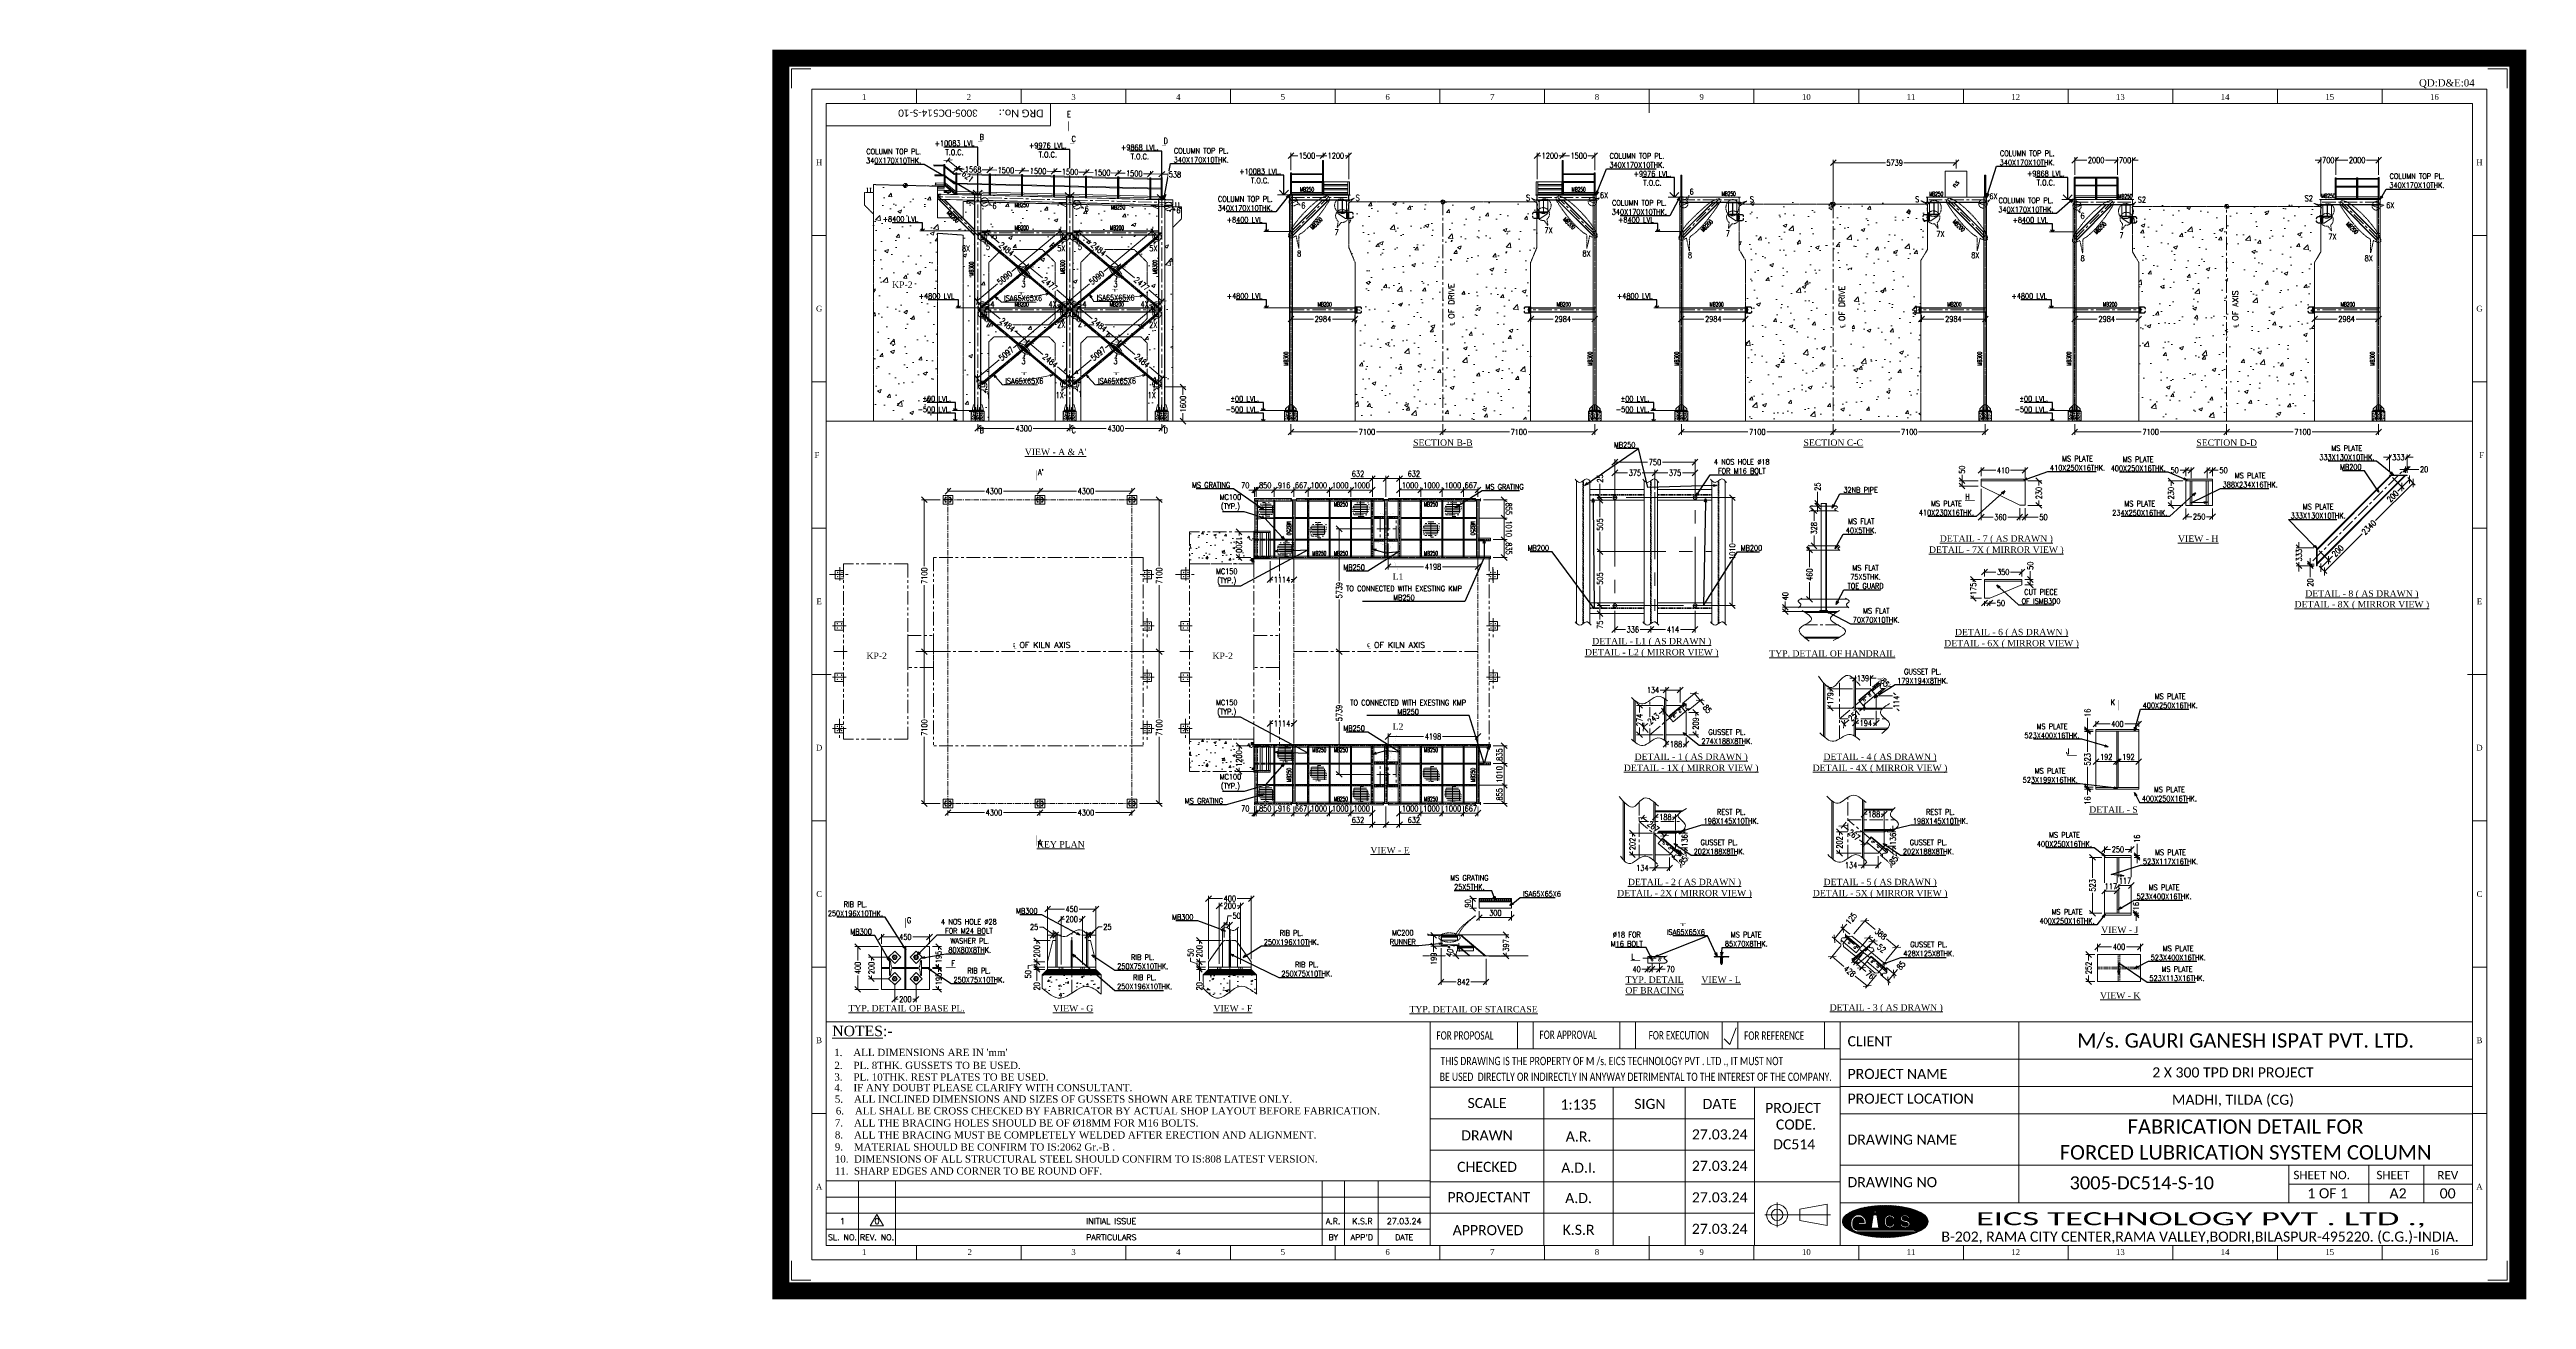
# Model space of a CAD drawing. Header units: millimetres. Extents: x 440906 to 556670, y 99378 to 157816.
import ezdxf
from ezdxf import colors
from ezdxf.entities.mleader import LeaderData, LeaderLine
from ezdxf.enums import TextEntityAlignment as Align
from ezdxf.math import Vec2, Vec3

# ---------------------------------------------------------------- set-up
doc = ezdxf.new("R2010")
doc.units = ezdxf.units.MM
for name, pattern in [('CENTER', [2, 1.25, -0.25, 0.25, -0.25]), ('CENTER2', [1.125, 0.75, -0.125, 0.125, -0.125]), ('HIDDEN', [0.375, 0.25, -0.125]), ('PHANTOM2', [31.75, 15.875, -3.175, 3.175, -3.175, 3.175, -3.175])]:
    doc.linetypes.add(name, pattern=pattern)
doc.layers.get('Defpoints').update_dxf_attribs({"lineweight": 0})
for name, color, linetype, lineweight in [('A2 LAND', 7, 'Continuous', 15), ('Center Line', 2, 'CENTER', 9), ('Construction Line', 3, 'Continuous', 20), ('Dimentions', 1, 'Continuous', 13), ('Hidden Line', 30, 'HIDDEN', 5), ('Text', 1, 'Continuous', 20)]:
    doc.layers.add(name, color=color, linetype=linetype, lineweight=lineweight)
doc.layers.add('Phantom Line', color=250, linetype='PHANTOM2', lineweight=5, transparency=0.4)
doc.styles.add('BOS', font='BOOKOS.TTF')
doc.styles.add('EICS CALIBRI', font='calibri.ttf')
doc.styles.add('romans', font='romans.shx', dxfattribs={"width": 0.75})
doc.styles.get("Standard").update_dxf_attribs({"font": 'simplex.shx'})
doc.dimstyles.new('ASHU', dxfattribs={"dimscale": 135, "dimtxt": 2, "dimasz": 2, "dimexe": 1, "dimexo": 1, "dimtad": 0, "dimdec": 0, "dimtxsty": 'romans', "dimblk": 'OBLIQUE', "dimcen": 2.5, "dimclrd": 256, "dimclre": 256, "dimclrt": 256, "dimadec": 0, "dimazin": 0, "dimtfac": 1, "dimtdec": 0, "dimtmove": 0, "dimatfit": 3, "dimldrblk": 'OPEN', "dimfxl": 1, "dimtfill": 1, "dimlwd": 9, "dimlwe": 5, "dimarcsym": 0})
pattern_1 = [(50, (483732.905, 140440.515), (91.09233, -7.96954), [9.525, -104.775]), (355, (483732.905, 140440.52), (-17.6217, 95.52842), [7.62, -83.8203]), (100.45144, (483740.5, 140439.85), (73.47062, 87.55888), [8.095, -89.04512]), (46.1842, (483732.9, 140465.92), (135.5395, -21.02116), [14.2875, -157.1625]), (96.63556, (483744.2, 140464.16), (118.70207, 123.71306), [12.1425, -133.5678]), (351.18415, (483732.9, 140465.92), (118.7021, 123.71306), [11.43, -125.72987]), (21, (483745.605, 140459.565), (75.8072, -51.1326), [9.525, -104.775]), (326, (483745.605, 140459.57), (30.901, 92.09398), [7.62, -83.82]), (71.45144, (483751.92, 140455.304), (106.7082, 40.96138), [8.095, -89.04497]), (37.5, (483732.905, 140440.515), (1.5443, 42.27752), [0, -82.804, 0, -85.09, 0, -84.1375]), (7.5, (483732.905, 140440.515), (33.40983, 50.09029), [0, -48.514, 0, -80.899, 0, -32.0675]), (327.5, (483704.584, 140440.515), (67.795298, -2.864372), [0, -31.75, 0, -99.06, 0, -131.445]), (317.5, (483691.884, 140440.515), (74.06459, 12.71325), [0, -41.275, 0, -65.786, 0, -93.345])]
pattern_2 = [(45, (483732.905, 140440.515), (-7.0710678, 7.0710678), []), (45, (483739.955, 140440.515), (-7.0710678, 7.0710678), [10, -5])]
pattern_3 = [(50, (520365.365, 140440.515), (91.09233, -7.96954), [9.525, -104.775]), (355, (520365.365, 140440.52), (-17.6217, 95.52842), [7.62, -83.8203]), (100.45144, (520372.96, 140439.85), (73.47062, 87.55888), [8.095, -89.04512]), (46.1842, (520365.37, 140465.92), (135.5395, -21.02116), [14.2875, -157.1625]), (96.63556, (520376.66, 140464.16), (118.70207, 123.71306), [12.1425, -133.5678]), (351.18415, (520365.37, 140465.92), (118.7021, 123.71306), [11.43, -125.72987]), (21, (520378.065, 140459.565), (75.8072, -51.1326), [9.525, -104.775]), (326, (520378.065, 140459.57), (30.901, 92.09398), [7.62, -83.82]), (71.45144, (520384.38, 140455.304), (106.7082, 40.96138), [8.095, -89.04497]), (37.5, (520365.365, 140440.515), (1.5443, 42.27752), [0, -82.804, 0, -85.09, 0, -84.1375]), (7.5, (520365.365, 140440.515), (33.40983, 50.09029), [0, -48.514, 0, -80.899, 0, -32.0675]), (327.5, (520337.044, 140440.515), (67.795298, -2.864372), [0, -31.75, 0, -99.06, 0, -131.445]), (317.5, (520324.344, 140440.515), (74.06459, 12.71325), [0, -41.275, 0, -65.786, 0, -93.345])]
pattern_4 = [(45, (520365.365, 140440.515), (-7.0710678, 7.0710678), []), (45, (520372.415, 140440.515), (-7.0710678, 7.0710678), [10, -5])]
pattern_5 = [(50, (501978.93, 140440.515), (91.09233, -7.96954), [9.525, -104.775]), (355, (501978.93, 140440.52), (-17.6217, 95.52842), [7.62, -83.8203]), (100.45144, (501986.52, 140439.85), (73.47062, 87.55888), [8.095, -89.04512]), (46.1842, (501978.93, 140465.92), (135.5395, -21.02116), [14.2875, -157.1625]), (96.63556, (501990.22, 140464.16), (118.70207, 123.71306), [12.1425, -133.5678]), (351.18415, (501978.93, 140465.92), (118.7021, 123.71306), [11.43, -125.72987]), (21, (501991.63, 140459.565), (75.8072, -51.1326), [9.525, -104.775]), (326, (501991.63, 140459.57), (30.901, 92.09398), [7.62, -83.82]), (71.45144, (501997.945, 140455.304), (106.7082, 40.96138), [8.095, -89.04497]), (37.5, (501978.928, 140440.515), (1.5443, 42.27752), [0, -82.804, 0, -85.09, 0, -84.1375]), (7.5, (501978.93, 140440.515), (33.40983, 50.09029), [0, -48.514, 0, -80.899, 0, -32.0675]), (327.5, (501950.607, 140440.515), (67.795298, -2.864372), [0, -31.75, 0, -99.06, 0, -131.445]), (317.5, (501937.907, 140440.515), (74.06459, 12.71325), [0, -41.275, 0, -65.786, 0, -93.345])]
pattern_6 = [(45, (501978.928, 140440.515), (-7.0710678, 7.0710678), []), (45, (501985.978, 140440.515), (-7.0710678, 7.0710678), [10, -5])]
pattern_7 = [(50, (140090.8, -90336), (1821.847, -159.391), [190.5, -2095.5]), (355, (140090.8, -90336), (-352.434, 1910.568), [152.4, -1676.406]), (100.45144, (140242.6, -90349.4), (1469.4125, 1751.1775), [161.9, -1780.902]), (46.1842, (140090.8, -89828), (2710.79, -420.423), [285.75, -3143.25]), (96.6356, (140316.7, -89863), (2374.041, 2474.261), [242.85, -2671.356]), (351.18415, (140090.8, -89828), (2374.041, 2474.261), [228.6, -2514.597]), (21, (140344.8, -89955), (1516.144, -1022.652), [190.5, -2095.5]), (326, (140344.8, -89955), (618.02, 1841.88), [152.4, -1676.4]), (71.45144, (140471.1, -90040.3), (2134.164, 819.228), [161.9, -1780.899]), (37.5, (140090.76, -90336.1), (30.886, 845.5504), [0, -1656.08, 0, -1701.8, 0, -1682.75]), (7.5, (140090.8, -90336.1), (668.1966, 1001.8057), [0, -970.28, 0, -1617.98, 0, -641.35]), (327.5, (139524.34, -90336.1), (1355.906, -57.2874), [0, -635, 0, -1981.2, 0, -2628.9]), (317.5, (139270.3, -90336.1), (1481.292, 254.265), [0, -825.5, 0, -1315.72, 0, -1866.9])]
pattern_8 = [(135, (440848.283, 93707.401), (11.22532, 11.22532), [])]
pattern_9 = [(90, (0, 593.02), (-285.75, 0), []), (90, (95.25, 688.27), (-285.75, 0), [])]
pattern_10 = [(0, (1019.23, -939.83), (0, 79.375), []), (90, (1019.23, -939.83), (-317.5, 2e-14), [])]
pattern_11 = [(0, (-5279.56, 44.18), (0, 79.375), []), (90, (-5279.56, 44.18), (-317.5, 2e-14), [])]
pattern_12 = [(0, (-3285.42, -935.01), (0, 79.375), []), (90, (-3285.42, -935), (-317.5, 2e-14), [])]
pattern_13 = [(0, (-6812.194, 924.68), (0, 79.375), []), (90, (-6812.2, 924.68), (-317.5, 2e-14), [])]
pattern_14 = [(0, (-7708.33, -920.535), (0, 79.375), []), (90, (-7708.33, -920.54), (-317.5, 2e-14), [])]

# ---------------------------------------------------------------- blocks, each defined once
blk = doc.blocks.new('A$C3EDE4CEC')
at = {"layer": 'Defpoints', "true_color": 0x636466}
for points in [[(40, 317), (33, 310), (40, 310)], [(40, 293), (33, 300), (40, 300)], [(60, 317), (67, 310), (60, 310)], [(60, 293), (67, 300), (60, 300)]]:
    blk.add_hatch(color=251, dxfattribs=at).paths.add_polyline_path(points)
h = blk.add_hatch(dxfattribs=at)
h.set_pattern_fill('ANSI31', color=251, scale=50, style=0)
h.set_pattern_definition([(45, (-444021.413, 1908.5135), (-4.41941738, 4.41941738), [])])
h.paths.add_polyline_path([(59, 650), (41, 650), (41, 567), (59, 567)])
at = {"layer": 'Defpoints', "color": 251, "true_color": 0x636466}
for p, q in [((33, 310), (40, 317)), ((33, 300), (40, 293)), ((40, 650), (40, 567)), ((40, 567), (60, 567)), ((41, 567), (41, 650)), ((59, 567), (59, 650)), ((67, 310), (60, 317)), ((67, 300), (60, 293))]:
    blk.add_line(p, q, dxfattribs=at)
for points in [[(0, 300), (100, 300), (100, 310), (0, 310)], [(40, 250), (60, 250), (60, 650), (40, 650)]]:
    blk.add_lwpolyline(points, close=True, dxfattribs=at)
blk = doc.blocks.new('FGGDF')
at = {"layer": 'Construction Line', "true_color": 0x636466}
h = blk.add_hatch(dxfattribs=at)
h.set_pattern_fill('ANSI31', color=251, scale=5, angle=90)
h.set_pattern_definition([(135, (10024.662, -236.742), (-11.22532, -11.22532), [])])
h.paths.add_polyline_path([(38639, 9024), (38639, 8884, 0.4142136), (38719, 8804), (38859, 8804, 0.4142136), (38939, 8884), (38939, 8904), (38923, 8904), (38923, 8884, -0.4142136), (38859, 8820), (38719, 8820, -0.4142136), (38655, 8884), (38655, 9024, -0.4142136), (38719, 9088), (38859, 9088, -0.4142136), (38923, 9024), (38923, 9004), (38939, 9004), (38939, 9024, 0.4142136), (38859, 9104), (38719, 9104, 0.4142136)])
at = {"layer": 'Construction Line'}
for p, q in [((38227, 9104), (38627, 9104)), ((38227, 9104), (38227, 9038)), ((38227, 9088), (38627, 9088)), ((38227, 9038), (38577, 8804)), ((38627, 8804), (38577, 8804)), ((38627, 9104), (38627, 8804))]:
    blk.add_line(p, q, dxfattribs=at)
at = {"layer": 'Construction Line', "color": 251, "true_color": 0x636466}
blk.add_line((38923, 9004), (38923, 9004), dxfattribs=at)
at = {"layer": 'Construction Line'}
blk.add_lwpolyline([(38639, 8804), (38639, 9104), (38627, 9104), (38627, 8804)], close=True, dxfattribs=at)
at = {"layer": 'Construction Line', "color": 251, "true_color": 0x636466}
blk.add_lwpolyline([(38939, 8904), (38923, 8904), (38923, 8884, -0.4142136), (38859, 8820), (38719, 8820, -0.4142136), (38655, 8884), (38655, 9024, -0.4142136), (38719, 9088), (38859, 9088, -0.4142136), (38923, 9024), (38923, 9004), (38939, 9004), (38939, 9024, 0.4142136), (38859, 9104), (38719, 9104, 0.4142136), (38639, 9024), (38639, 8884, 0.4142136), (38719, 8804), (38859, 8804, 0.4142136), (38939, 8884)], format="xyb", close=True, dxfattribs=at)
blk = doc.blocks.new('RTGBGRB')
at = {"layer": 'Phantom Line', "true_color": 0x636466}
h = blk.add_hatch(dxfattribs=at)
h.set_pattern_fill('AR-CONC', color=251, scale=10)
h.set_pattern_definition([(50, (-101621.4, -232375), (1821.847, -159.391), [190.5, -2095.5]), (355, (-101621.4, -232375), (-352.434, 1910.568), [152.4, -1676.406]), (100.45144, (-101469.5, -232388.2), (1469.412, 1751.178), [161.9, -1780.902]), (46.1842, (-101621.4, -231867), (2710.79, -420.423), [285.75, -3143.25]), (96.6356, (-101395.5, -231902), (2374.041, 2474.261), [242.85, -2671.356]), (351.1842, (-101621.4, -231867), (2374.041, 2474.26), [228.6, -2514.597]), (21, (-101367.4, -231994), (1516.144, -1022.652), [190.5, -2095.5]), (326, (-101367.4, -231994), (618.02, 1841.88), [152.4, -1676.4]), (71.45144, (-101241, -232079.2), (2134.164, 819.228), [161.9, -1780.899]), (37.5, (-101621.4, -232374.96), (30.886, 845.5504), [0, -1656.08, 0, -1701.8, 0, -1682.75]), (7.5, (-101621.4, -232375), (668.1966, 1001.8057), [0, -970.28, 0, -1617.98, 0, -641.35]), (327.5, (-102187.8, -232374.96), (1355.906, -57.2874), [0, -635, 0, -1981.2, 0, -2628.9]), (317.5, (-102441.8, -232375), (1481.292, 254.265), [0, -825.5, 0, -1315.72, 0, -1866.9])])
edge = h.paths.add_edge_path()
edge.add_line((76641, 7849), (77841, 7764))
edge.add_line((77841, 7764), (77841, -860))
edge.add_line((77841, -860), (78219, -860))
edge.add_line((78219, -860), (78219, 90))
edge.add_line((78219, 90), (78269, 140))
edge.add_line((78269, 140), (78269, 160))
edge.add_line((78269, 160), (78369, 160))
edge.add_line((78369, 160), (78367, 9321))
edge.add_line((78367, 9321), (77839, 9335))
edge.add_line((77839, 9335), (77841, 8564))
edge.add_line((77841, 8564), (76641, 8564))
edge.add_line((76641, 8564), (76641, 10050))
edge.add_line((76641, 10050), (75234, 10085))
edge.add_arc((75141, 10088), 93.3, 178.87495, 358.26086, ccw=False)
edge.add_line((75047, 10090), (73641, 10125))
edge.add_line((73641, 10125), (73641, -860))
edge.add_line((73641, -860), (76641, -860))
edge.add_line((76641, -860), (76641, 7849))
h.paths.add_polyline_path([(79043, 1037), (78851, 876), (78857, 868), (78857, 660), (78669, 660), (78669, 160), (78769, 160), (78769, 140), (78819, 90), (78819, -860), (79043, -860)])
h.paths.add_polyline_path([(79043, 2777), (79280, 3014), (79934, 3014), (78809, 3956), (78803, 3948), (78669, 3948), (78669, 934), (78803, 934), (78809, 926), (79043, 1122)])
h.paths.add_polyline_path([(82487, 4005), (82481, 4013), (82481, 4150), (82471, 4150), (82143, 4150), (82143, 3864), (81843, 3564), (79378, 3564), (80035, 3014), (81303, 3014)])
h.paths.add_polyline_path([(79043, 4160), (78867, 4160), (78867, 4150), (78857, 4150), (78857, 4013), (78851, 4005), (79043, 3844)])
h.paths.add_polyline_path([(82669, 3948), (82535, 3948), (82529, 3956), (81404, 3014), (81843, 3014), (82143, 2714), (82143, 1225), (82669, 785)])
h.paths.add_polyline_path([(82669, 7734), (80669, 6060), (82143, 4825), (82143, 4849), (82638, 4434), (82627, 4420), (82669, 4385)])
edge = h.paths.add_edge_path(flags=16)
edge.add_arc((82537, 7608), 9, 0, 360)
edge = h.paths.add_edge_path(flags=16)
edge.add_arc((82591, 7653), 9, 0, 360)
h.paths.add_polyline_path([(82143, 4764), (82143, 4360), (82475, 4360), (82475, 4473), (82482, 4481)])
h.paths.add_polyline_path([(79043, 6491), (79549, 6997), (78669, 7734), (78669, 4385), (78711, 4420), (78700, 4434), (79043, 4722)])
edge = h.paths.add_edge_path(flags=16)
edge.add_arc((78801, 7608), 9, 0, 360)
edge = h.paths.add_edge_path(flags=16)
edge.add_arc((78748, 7653), 9, 0, 360)
h.paths.add_polyline_path([(82487, 7605), (82481, 7613), (82481, 7750), (82471, 7750), (82471, 7760), (78867, 7760), (78867, 7750), (78857, 7750), (78857, 7613), (78851, 7605), (79562, 7010), (79641, 7088), (81541, 7088), (81691, 6938)])
h.paths.add_polyline_path([(82669, 7548), (82535, 7548), (82529, 7556), (81737, 6892), (82143, 6486), (82143, 4849), (82638, 4434), (82627, 4420), (82669, 4385)], flags=17)
h.paths.add_polyline_path([(83343, 6491), (83816, 6964), (83109, 7556), (83103, 7548), (82969, 7548), (82969, 4385), (83011, 4420), (83000, 4434), (83343, 4722)])
h.paths.add_polyline_path([(83343, 4637), (83156, 4481), (83163, 4473), (83163, 4360), (83343, 4360)])
h.paths.add_polyline_path([(83109, 3956), (83103, 3948), (82969, 3948), (82969, 785), (83343, 1099), (83343, 2714), (83643, 3014), (84234, 3014)])
h.paths.add_polyline_path([(83343, 4160), (83167, 4160), (83167, 4150), (83157, 4150), (83157, 4013), (83151, 4005), (83463, 3744), (83343, 3864)])
h.paths.add_polyline_path([(86787, 4005), (86781, 4013), (86781, 4150), (86771, 4150), (86771, 4160), (86443, 4160), (86443, 3864), (86143, 3564), (83678, 3564), (84335, 3014), (85603, 3014)])
h.paths.add_polyline_path([(86969, 3948), (86835, 3948), (86829, 3956), (85704, 3014), (86143, 3014), (86443, 2714), (86443, 1225), (86969, 785)])
h.paths.add_polyline_path([(86969, 660), (86781, 660), (86781, 868), (86787, 876), (86443, 1164), (86443, -360), (86819, -360), (86819, 90), (86869, 140), (86869, 160), (86969, 160)])
h.paths.add_polyline_path([(83343, 1037), (83151, 876), (83157, 868), (83157, 660), (82969, 660), (82969, 160), (83069, 160), (83069, 140), (83119, 90), (83119, -360), (83343, -360)])
h.paths.add_polyline_path([(82669, 660), (82481, 660), (82481, 868), (82487, 876), (82143, 1164), (82143, -360), (82519, -360), (82519, 90), (82569, 140), (82569, 160), (82669, 160)])
h.paths.add_polyline_path([(86787, 7605), (86781, 7613), (86781, 7750), (86771, 7750), (86771, 7760), (83167, 7760), (83167, 7750), (83157, 7750), (83157, 7613), (83151, 7605), (83862, 7010), (83941, 7088), (85841, 7088), (85991, 6938)])
h.paths.add_polyline_path([(86969, 7548), (86835, 7548), (86829, 7556), (86037, 6892), (86443, 6486), (86443, 4849), (86938, 4434), (86927, 4420), (86969, 4385)])
h.paths.add_polyline_path([(86443, 4764), (86443, 4360), (86775, 4360), (86775, 4473), (86782, 4481)])
h.paths.add_polyline_path([(87639, 9090), (87267, 9099), (87269, 160), (87369, 160), (87369, 140), (87419, 90), (87419, -360), (87641, -360)])
h.paths.add_polyline_path([(88041, 9089), (87641, 9089), (87641, 8124), (88041, 8525)])
h.paths.add_polyline_path([(82667, 9214), (78667, 9314), (78669, 7960), (82669, 7960)])
h.paths.add_polyline_path([(86967, 9106), (82967, 9206), (82969, 7960), (86969, 7960)])
h = blk.add_hatch(dxfattribs=at)
h.set_pattern_fill('ANSI31', color=251, scale=20, angle=45, style=0)
h.set_pattern_definition([(90, (-369638.9645, -95497.6434), (-2.5, 4e-16), [])])
h.paths.add_polyline_path([(75047, 10088), (75141, 10088), (75141, 9995, -0.4142136)])
h.paths.add_polyline_path([(75141, 10181, -0.4142136), (75234, 10088), (75141, 10088)])
at = {"layer": 'Phantom Line', "color": 251, "true_color": 0x636466}
for p, q in [((73234, 9760), (73634, 9760)), ((73234, 9760), (73234, 9160)), ((73343, 9951), (73393, 9951)), ((73369, 9760), (73369, 9951)), ((73484, 9951), (73534, 9951)), ((73509, 9760), (73509, 9951)), ((73641, 10091), (73640, 10091)), ((73641, -936), (73641, 10125)), ((76641, 10050), (73641, 10125)), ((76641, 8564), (76641, 10050)), ((87641, 9089), (77841, 9334)), ((77841, 8564), (77841, 9334)), ((87750, 9280), (87800, 9280)), ((87775, 9089), (87775, 9280)), ((87890, 9280), (87940, 9280)), ((87915, 9089), (87915, 9280)), ((73234, 9160), (73634, 8760)), ((77841, 8564), (76641, 8564)), ((87641, -936), (87641, 9089)), ((88041, 9089), (87641, 9089)), ((88041, 8525), (87641, 8125)), ((88041, 9089), (88041, 8525)), ((76641, 7849), (76636, 7849)), ((76641, -936), (76641, 7849)), ((77841, 7764), (76641, 7849)), ((77841, -936), (77841, 7764)), ((79641, 7088), (79043, 6491)), ((81541, 7088), (79641, 7088)), ((82143, 6486), (81541, 7088)), ((83941, 7088), (83343, 6491)), ((85841, 7088), (83941, 7088)), ((86443, 6486), (85841, 7088)), ((79043, 3801), (79043, 6491)), ((82143, 3864), (82143, 6486)), ((83343, 3864), (83343, 6491)), ((86443, 3864), (86443, 6486)), ((79280, 3564), (79043, 3801)), ((81843, 3564), (79280, 3564)), ((81843, 3564), (82143, 3864)), ((83643, 3564), (83343, 3864)), ((86143, 3564), (83643, 3564)), ((86143, 3564), (86443, 3864)), ((79043, 2777), (79280, 3014)), ((79043, -936), (79043, 2777)), ((81843, 3014), (79280, 3014)), ((82143, 2714), (81843, 3014)), ((82143, -936), (82143, 2714)), ((83643, 3014), (83343, 2714)), ((83343, -936), (83343, 2714)), ((86143, 3014), (83643, 3014)), ((86443, 2714), (86143, 3014)), ((86443, -936), (86443, 2714)), ((73641, -936), (76641, -936)), ((76641, -936), (87641, -936))]:
    blk.add_line(p, q, dxfattribs=at)
blk.add_circle((75141, 10088), 93.3, dxfattribs=at)
blk = doc.blocks.new('TP')
at = {"layer": 'Construction Line'}
h = blk.add_hatch(dxfattribs=at)
h.set_pattern_fill('ANSI31', color=9, scale=300)
h.set_pattern_definition([(45, (-4894458.462, -634663.41), (-26.5165043, 26.5165043), [])])
h.paths.add_polyline_path([(0, 108), (-75, 108), (-75, -192), (0, -192)])
blk.add_lwpolyline([(0, 108), (-75, 108), (-75, -192), (0, -192)], close=True, dxfattribs=at)
blk = doc.blocks.new('_Open90')
at = {"color": 0, "linetype": 'ByBlock', "lineweight": -2}
for p, q in [((0, 0), (-1, 0)), ((-0.5, 0.5), (0, 0)), ((0, 0), (-0.5, -0.5))]:
    blk.add_line(p, q, dxfattribs=at)
blk = doc.blocks.new('_Oblique')
at = {"color": 0, "linetype": 'ByBlock', "lineweight": -2}
blk.add_line((-0.5, -0.5), (0.5, 0.5), dxfattribs=at)
blk = doc.blocks.new('*D26')
at = {"layer": 'Defpoints', "color": 0, "transparency": 16777216}
for p in [(530011, 152522), (530011, 152122), (524272, 150596)]:
    blk.add_point(p, dxfattribs=at)
at = {"layer": 'Dimentions', "lineweight": 5, "transparency": 16777216}
for p, q in [((524272, 150731), (524272, 152657)), ((530011, 152257), (530011, 152657))]:
    blk.add_line(p, q, dxfattribs=at)
at = {"layer": 'Dimentions', "lineweight": 9, "transparency": 16777216}
for p, q in [((524272, 152522), (526706, 152522)), ((530011, 152522), (527578, 152522))]:
    blk.add_line(p, q, dxfattribs=at)
at = {"layer": 'Dimentions', "lineweight": 9, "transparency": 16777216, "xscale": 270, "yscale": 270, "zscale": 270, "rotation": 180}
blk.add_blockref('_Oblique', (524272, 152522), dxfattribs=at)
at = {"layer": 'Dimentions', "lineweight": 9, "transparency": 16777216, "xscale": 270, "yscale": 270, "zscale": 270}
blk.add_blockref('_Oblique', (530011, 152522), dxfattribs=at)
at = {"layer": 'Dimentions', "transparency": 16777216, "insert": (527142, 152522), "char_height": 270, "attachment_point": 5, "style": 'romans', "bg_fill": 3, "box_fill_scale": 1.1, "bg_fill_color": 256, "bg_fill_true_color": 13158600, "bg_fill_transparency": 0}
blk.add_mtext('5739', dxfattribs=at)
blk = doc.blocks.new('_Open')
at = {"color": 0, "linetype": 'ByBlock', "lineweight": -2}
for p, q in [((-1, 0.17), (0, 0)), ((-1, -0.17), (0, 0)), ((0, 0), (-1, 0))]:
    blk.add_line(p, q, dxfattribs=at)
blk = doc.blocks.new('hh')
at = {"layer": 'Construction Line', "ltscale": 20}
blk.add_line((194918, 243108), (194918, 242108), dxfattribs=at)
blk.add_lwpolyline([(194912, 242108), (194962, 242107), (194962, 243108), (194912, 243108)], close=True, dxfattribs=at)
at = {"layer": 'Construction Line'}
blk.add_lwpolyline([(194902, 242098), (194972, 242097), (194973, 242107), (194903, 242108)], close=True, dxfattribs=at)
blk = doc.blocks.new('A2-P')
at = {"layer": 'A2 LAND', "color": 1}
for p, q in [((532472.8, 184613.89), (532472.8, 184607.17)), ((532479.52, 184613.89), (532472.8, 184613.89)), ((533060.73, 184613.89), (533067.45, 184613.89)), ((533067.45, 184613.89), (533067.45, 184607.17)), ((532472.8, 184193.89), (532472.8, 184200.6)), ((533067.45, 184193.89), (533067.45, 184200.6)), ((532479.52, 184193.89), (532472.8, 184193.89)), ((533060.73, 184193.89), (533067.45, 184193.89))]:
    blk.add_line(p, q, dxfattribs=at)
at = {"layer": 'A2 LAND', "color": 0}
for p, q in [((532516.15, 184606.82), (532516.15, 184601.82)), ((532552.43, 184606.82), (532552.43, 184601.82)), ((532588.72, 184606.82), (532588.72, 184601.82)), ((532625, 184606.82), (532625, 184601.82)), ((532661.28, 184606.82), (532661.28, 184601.82)), ((532697.56, 184606.82), (532697.56, 184601.82)), ((532733.84, 184606.82), (532733.84, 184601.82)), ((532770.12, 184598.63), (532770.12, 184606.82)), ((532806.4, 184606.82), (532806.4, 184601.82)), ((532842.69, 184606.82), (532842.69, 184601.82)), ((532878.97, 184606.82), (532878.97, 184601.82)), ((532915.25, 184606.82), (532915.25, 184601.82)), ((532951.53, 184606.82), (532951.53, 184601.82)), ((532987.81, 184606.82), (532987.81, 184601.82)), ((533024.09, 184606.82), (533024.09, 184601.82)), ((532484.87, 184556.08), (532479.87, 184556.08)), ((533055.38, 184556.08), (533060.38, 184556.08)), ((532484.87, 184505.35), (532479.87, 184505.35)), ((533055.38, 184505.35), (533060.38, 184505.35)), ((532484.87, 184454.62), (532479.87, 184454.62)), ((533055.38, 184454.62), (533060.38, 184454.62)), ((532486.59, 184403.89), (532479.87, 184403.89)), ((533053.66, 184403.89), (533060.38, 184403.89)), ((532484.87, 184353.15), (532479.87, 184353.15)), ((533055.38, 184353.15), (533060.38, 184353.15)), ((532484.87, 184302.42), (532479.87, 184302.42)), ((533055.38, 184302.42), (533060.38, 184302.42)), ((532484.87, 184283.52), (532484.87, 184205.96)), ((532836.27, 184283.52), (532484.87, 184283.52)), ((532694.18, 184283.52), (532694.18, 184261.91)), ((532724.43, 184274.08), (532724.43, 184283.52)), ((532729.89, 184274.08), (532729.89, 184283.52)), ((532759.89, 184274.08), (532759.89, 184283.52)), ((532765.35, 184274.08), (532765.35, 184283.52)), ((532795.35, 184274.08), (532795.35, 184283.52)), ((532800.81, 184274.08), (532800.81, 184283.52)), ((532830.81, 184274.08), (532830.81, 184283.52)), ((532836.27, 184205.96), (532836.27, 184283.52)), ((532898.18, 184220.74), (532898.18, 184283.52)), ((532836.27, 184274.08), (532694.18, 184274.08)), ((532694.18, 184261.91), (532694.18, 184205.96)), ((532836.27, 184260.78), (532694.18, 184260.78)), ((532733.59, 184205.96), (532733.59, 184260.78)), ((532757.6, 184205.96), (532757.6, 184260.78)), ((532806.54, 184205.96), (532806.54, 184260.78)), ((532484.87, 184251.69), (532479.87, 184251.69)), ((533055.38, 184251.69), (533060.38, 184251.69)), ((532991.75, 184220.74), (532991.75, 184233.76)), ((532484.87, 184228.34), (532694.18, 184228.34)), ((532496.06, 184228.34), (532496.06, 184205.96)), ((532508.89, 184228.34), (532508.89, 184205.96)), ((532656.75, 184228.34), (532656.75, 184205.96)), ((532664.53, 184228.34), (532664.53, 184205.96)), ((532676.2, 184228.34), (532676.2, 184205.96)), ((532991.75, 184227.18), (533055.38, 184227.18)), ((532484.87, 184222.74), (532694.18, 184222.74)), ((532484.87, 184217.15), (532694.18, 184217.15)), ((532836.27, 184220.74), (533055.38, 184220.74)), ((532484.87, 184211.55), (532694.18, 184211.55)), ((532516.15, 184200.96), (532516.15, 184205.96)), ((532552.43, 184200.96), (532552.43, 184205.96)), ((532588.72, 184200.96), (532588.72, 184205.96)), ((532625, 184200.96), (532625, 184205.96)), ((532661.28, 184200.96), (532661.28, 184205.96)), ((532697.56, 184200.96), (532697.56, 184205.96)), ((532733.84, 184200.96), (532733.84, 184205.96)), ((532770.12, 184200.96), (532770.12, 184209.14)), ((532770.12, 184200.96), (532770.12, 184205.96)), ((532806.4, 184200.96), (532806.4, 184205.96)), ((532842.69, 184200.96), (532842.69, 184205.96)), ((532878.97, 184200.96), (532878.97, 184205.96)), ((532915.25, 184200.96), (532915.25, 184205.96)), ((532951.53, 184200.96), (532951.53, 184205.96)), ((532987.81, 184200.96), (532987.81, 184205.96)), ((533024.09, 184200.96), (533024.09, 184205.96))]:
    blk.add_line(p, q, dxfattribs=at)
at = {"layer": 'A2 LAND'}
for p, q in [((532836.27, 184283.52), (533055.38, 184283.52)), ((532836.27, 184283.52), (533055.38, 184283.52)), ((532836.27, 184270.5), (533055.38, 184270.5)), ((532694.18, 184261.91), (532694.18, 184205.96)), ((532782.53, 184205.96), (532782.53, 184260.78)), ((532836.27, 184261.05), (533055.38, 184261.05)), ((532806.54, 184249.87), (532694.18, 184249.87)), ((532836.27, 184251.61), (533055.38, 184251.61)), ((532806.54, 184238.96), (532694.18, 184238.96)), ((532836.27, 184233.76), (533055.38, 184233.76)), ((532888.23, 184233.76), (533051.88, 184233.76)), ((533019.54, 184220.74), (533019.54, 184233.76)), ((533019.54, 184220.74), (533019.54, 184232.39)), ((533038.58, 184220.74), (533038.58, 184233.76)), ((532836.27, 184228.05), (532694.18, 184228.05)), ((532806.54, 184217.14), (532694.18, 184217.14)), ((532806.54, 184217.14), (532694.18, 184217.14))]:
    blk.add_line(p, q, dxfattribs=at)
at = {"layer": 'A2 LAND', "color": 7, "ltscale": 8}
for p, q in [((532810.1, 184216.55), (532832.87, 184216.55)), ((532814.42, 184212.33), (532814.42, 184220.84)), ((532822.27, 184218.54), (532831.73, 184220.2)), ((532822.27, 184214.56), (532822.27, 184218.54)), ((532822.27, 184214.56), (532831.73, 184212.91)), ((532831.73, 184220.2), (532831.73, 184212.91))]:
    blk.add_line(p, q, dxfattribs=at)
at = {"layer": 'A2 LAND', "color": 6}
for p, q in [((532837.02, 184214.26), (532840.66, 184217.89)), ((532837.03, 184214.04), (532841.05, 184218.06)), ((532837.04, 184214.51), (532840.23, 184217.7)), ((532837.07, 184213.84), (532841.43, 184218.2)), ((532837.09, 184214.79), (532839.77, 184217.47)), ((532837.11, 184213.65), (532841.79, 184218.33)), ((532837.17, 184213.48), (532842.14, 184218.45)), ((532837.22, 184215.15), (532839.24, 184217.17)), ((532837.24, 184213.31), (532842.48, 184218.55)), ((532837.32, 184213.16), (532842.81, 184218.65)), ((532837.4, 184213.01), (532843.13, 184218.74)), ((532837.49, 184212.87), (532843.45, 184218.83)), ((532837.53, 184215.7), (532838.51, 184216.68)), ((532837.59, 184212.74), (532840.25, 184215.39)), ((532837.7, 184212.61), (532840.02, 184214.93)), ((532837.8, 184212.48), (532839.91, 184214.59)), ((532840.8, 184213.86), (532842.69, 184215.75)), ((532840.8, 184213.62), (532842.9, 184215.72)), ((532840.8, 184213.39), (532843.09, 184215.68)), ((532840.8, 184213.16), (532843.27, 184215.63)), ((532840.8, 184212.93), (532843.43, 184215.55)), ((532840.81, 184214.1), (532842.45, 184215.74)), ((532840.82, 184212.71), (532843.58, 184215.47)), ((532840.86, 184214.38), (532842.17, 184215.69)), ((532840.87, 184212.52), (532843.72, 184215.38)), ((532840.88, 184214.87), (532841.68, 184215.67)), ((532841, 184214.75), (532841.8, 184215.55)), ((532841.16, 184216.3), (532843.76, 184218.9)), ((532841.62, 184216.53), (532844.06, 184218.98)), ((532841.96, 184216.64), (532844.36, 184219.04)), ((532842.24, 184216.69), (532844.66, 184219.11)), ((532842.5, 184216.71), (532844.95, 184219.17)), ((532842.66, 184214.09), (532843.84, 184215.27)), ((532842.73, 184216.71), (532845.24, 184219.22)), ((532842.89, 184214.09), (532843.96, 184215.15)), ((532842.95, 184216.7), (532845.52, 184219.27)), ((532843.12, 184214.09), (532844.07, 184215.03)), ((532843.15, 184216.67), (532845.8, 184219.32)), ((532843.34, 184216.62), (532846.08, 184219.37)), ((532843.36, 184214.09), (532844.16, 184214.89)), ((532843.51, 184216.57), (532846.35, 184219.41)), ((532843.59, 184214.09), (532844.24, 184214.74)), ((532843.68, 184216.5), (532846.63, 184219.45)), ((532843.75, 184211.46), (532847.53, 184215.23)), ((532843.82, 184214.09), (532844.32, 184214.58)), ((532843.84, 184216.43), (532846.9, 184219.48)), ((532843.98, 184211.46), (532847.49, 184214.96)), ((532844, 184216.35), (532847.16, 184219.52)), ((532844.05, 184214.09), (532844.37, 184214.4)), ((532844.14, 184216.26), (532847.43, 184219.55)), ((532844.21, 184211.46), (532847.45, 184214.69)), ((532844.28, 184216.17), (532847.69, 184219.58)), ((532844.41, 184216.07), (532847.95, 184219.61)), ((532844.45, 184211.46), (532847.41, 184214.42)), ((532844.53, 184215.96), (532848.21, 184219.63)), ((532844.65, 184215.84), (532848.46, 184219.66)), ((532844.76, 184215.72), (532848.72, 184219.68)), ((532844.86, 184215.59), (532848.97, 184219.7)), ((532844.95, 184215.45), (532849.22, 184219.72)), ((532845.04, 184215.31), (532849.47, 184219.73)), ((532845.12, 184215.15), (532849.72, 184219.75)), ((532845.19, 184214.99), (532848.04, 184217.84)), ((532845.26, 184214.82), (532848.04, 184217.61)), ((532845.31, 184214.65), (532848.04, 184217.38)), ((532845.35, 184214.46), (532848.12, 184217.22)), ((532845.39, 184214.26), (532848.35, 184217.22)), ((532845.4, 184214.04), (532847.68, 184216.32)), ((532845.4, 184213.81), (532847.64, 184216.05)), ((532845.4, 184213.58), (532847.6, 184215.77)), ((532845.4, 184213.34), (532847.56, 184215.5)), ((532846.88, 184211.8), (532847.58, 184216.72)), ((532847.06, 184211.96), (532847.71, 184216.56)), ((532847.58, 184216.72), (532849.16, 184216.72)), ((532847.71, 184216.56), (532849.03, 184216.56)), ((532847.92, 184216.56), (532848.58, 184217.22)), ((532848.08, 184217.88), (532849.96, 184219.76)), ((532848.16, 184216.56), (532851.4, 184219.8)), ((532848.31, 184217.88), (532850.2, 184219.77)), ((532848.39, 184216.56), (532851.63, 184219.81)), ((532848.54, 184217.88), (532850.45, 184219.78)), ((532848.62, 184216.56), (532851.87, 184219.81)), ((532848.7, 184217.34), (532851.16, 184219.8)), ((532848.7, 184217.8), (532850.69, 184219.79)), ((532848.7, 184217.57), (532850.93, 184219.79)), ((532848.85, 184216.56), (532852.1, 184219.81)), ((532849.03, 184216.56), (532849.69, 184211.96)), ((532849.04, 184216.51), (532852.33, 184219.8)), ((532849.07, 184216.31), (532852.56, 184219.8)), ((532849.09, 184216.1), (532852.79, 184219.8)), ((532849.12, 184215.9), (532853.01, 184219.79)), ((532849.15, 184215.7), (532853.24, 184219.78)), ((532849.16, 184216.72), (532849.87, 184211.8)), ((532849.18, 184215.49), (532853.46, 184219.77)), ((532849.21, 184215.29), (532853.69, 184219.77)), ((532849.24, 184215.09), (532853.91, 184219.75)), ((532849.27, 184214.88), (532854.13, 184219.74)), ((532849.3, 184214.68), (532854.35, 184219.73)), ((532849.33, 184214.48), (532854.56, 184219.72)), ((532849.36, 184214.27), (532854.78, 184219.7)), ((532849.39, 184214.07), (532855, 184219.68)), ((532849.41, 184213.87), (532855.21, 184219.67)), ((532849.44, 184213.66), (532855.43, 184219.65)), ((532849.47, 184213.46), (532851.84, 184215.83)), ((532849.5, 184213.26), (532851.61, 184215.36)), ((532849.53, 184213.05), (532851.51, 184215.04)), ((532849.56, 184212.85), (532851.47, 184214.76)), ((532849.59, 184212.65), (532851.44, 184214.5)), ((532852.31, 184216.29), (532855.64, 184219.63)), ((532852.37, 184214.27), (532853.85, 184215.74)), ((532852.38, 184214.51), (532853.65, 184215.78)), ((532852.38, 184214.05), (532854.01, 184215.68)), ((532852.41, 184213.84), (532854.15, 184215.58)), ((532852.42, 184214.78), (532853.43, 184215.8)), ((532852.45, 184213.65), (532854.26, 184215.46)), ((532852.51, 184213.48), (532854.34, 184215.31)), ((532852.52, 184215.11), (532853.16, 184215.76)), ((532852.59, 184213.32), (532854.4, 184215.14)), ((532852.68, 184213.18), (532854.53, 184215.03)), ((532852.75, 184216.51), (532855.85, 184219.61)), ((532852.78, 184213.05), (532854.76, 184215.03)), ((532852.91, 184212.94), (532854.99, 184215.03)), ((532853.05, 184212.86), (532855.23, 184215.03)), ((532853.06, 184216.58), (532856.06, 184219.58)), ((532853.23, 184212.8), (532859.46, 184219.03)), ((532853.32, 184216.61), (532856.27, 184219.56)), ((532853.43, 184212.77), (532859.65, 184218.99)), ((532853.56, 184216.61), (532856.48, 184219.54)), ((532853.77, 184216.6), (532856.68, 184219.51)), ((532853.97, 184216.57), (532856.89, 184219.48)), ((532853.98, 184211.46), (532857.18, 184214.66)), ((532854.15, 184216.52), (532857.09, 184219.45)), ((532854.21, 184211.46), (532857.27, 184214.52)), ((532854.32, 184216.45), (532857.3, 184219.43)), ((532854.44, 184211.46), (532857.38, 184214.4)), ((532854.48, 184216.38), (532857.5, 184219.4)), ((532854.48, 184213.59), (532859.84, 184218.95)), ((532854.62, 184216.29), (532857.7, 184219.36)), ((532854.71, 184213.59), (532860.03, 184218.9)), ((532854.75, 184216.19), (532857.9, 184219.33)), ((532854.88, 184216.07), (532858.1, 184219.3)), ((532854.95, 184213.59), (532857.13, 184215.77)), ((532854.98, 184215.95), (532858.3, 184219.26)), ((532855.08, 184215.82), (532858.49, 184219.23)), ((532855.14, 184212.86), (532857.11, 184214.83)), ((532855.17, 184215.67), (532858.69, 184219.19)), ((532855.18, 184213.59), (532857.06, 184215.47)), ((532855.24, 184215.51), (532858.88, 184219.15)), ((532855.29, 184215.33), (532859.08, 184219.11)), ((532855.29, 184213.24), (532857.07, 184215.02)), ((532855.33, 184215.14), (532859.27, 184219.07)), ((532855.35, 184213.52), (532857.05, 184215.23)), ((532857.83, 184216.47), (532860.21, 184218.85)), ((532857.93, 184215.41), (532858.36, 184215.84)), ((532857.96, 184215.21), (532858.62, 184215.87)), ((532858.06, 184215.07), (532858.85, 184215.86)), ((532858.15, 184216.56), (532860.4, 184218.81)), ((532858.2, 184214.98), (532859.04, 184215.83)), ((532858.36, 184214.91), (532859.21, 184215.76)), ((532858.43, 184216.6), (532860.58, 184218.76)), ((532858.53, 184214.85), (532859.35, 184215.67)), ((532858.67, 184216.61), (532860.76, 184218.71)), ((532858.71, 184214.8), (532859.45, 184215.54)), ((532858.9, 184216.61), (532860.94, 184218.66)), ((532858.9, 184214.76), (532859.53, 184215.38)), ((532859.09, 184214.71), (532859.58, 184215.2)), ((532859.11, 184216.59), (532861.12, 184218.6)), ((532859.28, 184214.66), (532859.81, 184215.2)), ((532859.31, 184216.56), (532861.3, 184218.55)), ((532859.32, 184211.46), (532864.84, 184216.98)), ((532859.46, 184214.61), (532860.04, 184215.2)), ((532859.49, 184216.51), (532861.48, 184218.5)), ((532859.56, 184211.46), (532864.98, 184216.88)), ((532859.63, 184214.56), (532860.27, 184215.2)), ((532859.66, 184216.44), (532861.66, 184218.44)), ((532859.79, 184211.46), (532865.12, 184216.79)), ((532859.8, 184214.49), (532863.18, 184217.87)), ((532859.81, 184216.36), (532861.83, 184218.38)), ((532859.95, 184216.27), (532862, 184218.32)), ((532859.96, 184214.42), (532863.34, 184217.8)), ((532860.02, 184211.46), (532865.25, 184216.69)), ((532860.07, 184216.16), (532862.18, 184218.26)), ((532860.11, 184214.34), (532863.5, 184217.72)), ((532860.18, 184216.03), (532862.35, 184218.2)), ((532860.25, 184214.24), (532863.65, 184217.65)), ((532860.25, 184211.46), (532865.38, 184216.58)), ((532860.27, 184215.89), (532862.52, 184218.14)), ((532860.34, 184215.73), (532862.68, 184218.07)), ((532860.36, 184214.13), (532863.81, 184217.57)), ((532860.4, 184215.55), (532862.85, 184218)), ((532860.43, 184215.35), (532863.01, 184217.94)), ((532860.46, 184213.99), (532863.96, 184217.49)), ((532860.48, 184211.46), (532865.51, 184216.48)), ((532860.51, 184212.88), (532864.7, 184217.07)), ((532860.52, 184213.82), (532864.12, 184217.41)), ((532860.57, 184213.63), (532864.27, 184217.33)), ((532860.58, 184213.18), (532864.56, 184217.16)), ((532860.59, 184213.42), (532864.41, 184217.24)), ((532860.72, 184211.46), (532865.63, 184216.37)), ((532860.95, 184211.46), (532865.75, 184216.26)), ((532861.18, 184211.46), (532865.87, 184216.14)), ((532861.41, 184211.45), (532865.98, 184216.02)), ((532861.59, 184211.4), (532866.09, 184215.9)), ((532861.78, 184211.35), (532866.19, 184215.77)), ((532861.96, 184211.3), (532866.29, 184215.63)), ((532862.14, 184211.25), (532866.38, 184215.49)), ((532862.32, 184211.2), (532866.46, 184215.34)), ((532862.51, 184211.15), (532866.54, 184215.19)), ((532862.69, 184211.1), (532866.61, 184215.02)), ((532862.87, 184211.05), (532866.67, 184214.85)), ((532863.05, 184211), (532866.71, 184214.66)), ((532863.24, 184210.95), (532866.74, 184214.46)), ((532837.92, 184212.36), (532839.86, 184214.31)), ((532838.03, 184212.25), (532839.84, 184214.05)), ((532838.15, 184212.14), (532839.83, 184213.82)), ((532838.28, 184212.03), (532839.83, 184213.58)), ((532838.4, 184211.92), (532839.83, 184213.35)), ((532838.54, 184211.82), (532839.83, 184213.12)), ((532838.67, 184211.72), (532839.83, 184212.89)), ((532838.8, 184211.63), (532839.86, 184212.68)), ((532838.94, 184211.53), (532839.89, 184212.48)), ((532839.08, 184211.44), (532839.94, 184212.3)), ((532839.23, 184211.35), (532840, 184212.13)), ((532839.37, 184211.26), (532840.07, 184211.96)), ((532839.52, 184211.18), (532840.15, 184211.81)), ((532839.67, 184211.1), (532840.24, 184211.67)), ((532839.82, 184211.02), (532840.33, 184211.53)), ((532839.98, 184210.94), (532840.44, 184211.4)), ((532840.13, 184210.86), (532840.55, 184211.28)), ((532840.29, 184210.79), (532840.66, 184211.16)), ((532840.45, 184210.72), (532840.79, 184211.05)), ((532840.61, 184210.64), (532840.92, 184210.95)), ((532840.65, 184213.24), (532840.65, 184213.24)), ((532840.78, 184210.57), (532841.06, 184210.86)), ((532840.93, 184212.36), (532842.46, 184213.89)), ((532840.94, 184210.51), (532841.21, 184210.78)), ((532841.01, 184212.2), (532842.46, 184213.66)), ((532841.1, 184212.06), (532842.46, 184213.42)), ((532841.11, 184210.44), (532841.36, 184210.7)), ((532841.21, 184211.94), (532842.46, 184213.19)), ((532841.27, 184210.38), (532841.53, 184210.63)), ((532841.33, 184211.82), (532842.62, 184213.12)), ((532841.44, 184210.31), (532841.7, 184210.57)), ((532841.46, 184211.72), (532842.85, 184213.12)), ((532841.6, 184211.63), (532843.09, 184213.12)), ((532841.61, 184210.25), (532841.89, 184210.53)), ((532841.76, 184211.56), (532843.32, 184213.12)), ((532841.79, 184210.19), (532842.09, 184210.49)), ((532841.93, 184211.5), (532843.55, 184213.12)), ((532841.96, 184210.13), (532842.32, 184210.49)), ((532842.12, 184211.46), (532843.78, 184213.12)), ((532842.13, 184210.07), (532842.55, 184210.49)), ((532842.31, 184210.02), (532842.78, 184210.49)), ((532842.35, 184211.46), (532844.02, 184213.12)), ((532842.49, 184209.96), (532843.01, 184210.49)), ((532842.59, 184211.46), (532844.25, 184213.12)), ((532842.67, 184209.91), (532843.24, 184210.49)), ((532842.82, 184211.46), (532844.48, 184213.12)), ((532842.85, 184209.86), (532843.48, 184210.49)), ((532843.03, 184209.8), (532843.71, 184210.49)), ((532843.05, 184211.46), (532844.71, 184213.12)), ((532843.21, 184209.76), (532843.94, 184210.49)), ((532843.28, 184211.46), (532844.94, 184213.12)), ((532843.39, 184209.71), (532844.17, 184210.49)), ((532843.52, 184211.46), (532845.18, 184213.12)), ((532843.58, 184209.66), (532844.41, 184210.49)), ((532843.77, 184209.61), (532844.64, 184210.49)), ((532843.95, 184209.57), (532844.87, 184210.49)), ((532844.14, 184209.52), (532845.1, 184210.49)), ((532844.29, 184214.09), (532844.41, 184214.21)), ((532844.33, 184209.48), (532845.34, 184210.49)), ((532844.52, 184209.44), (532845.57, 184210.49)), ((532844.68, 184211.46), (532847.37, 184214.15)), ((532844.71, 184209.4), (532845.8, 184210.49)), ((532844.91, 184211.46), (532847.33, 184213.88)), ((532844.91, 184209.36), (532846.03, 184210.49)), ((532845.1, 184209.32), (532846.27, 184210.49)), ((532845.14, 184211.46), (532847.29, 184213.61)), ((532845.3, 184209.29), (532846.5, 184210.49)), ((532845.38, 184211.46), (532847.25, 184213.33)), ((532845.5, 184209.25), (532846.73, 184210.49)), ((532845.61, 184211.46), (532847.22, 184213.06)), ((532845.69, 184209.22), (532846.96, 184210.49)), ((532845.84, 184211.46), (532847.18, 184212.79)), ((532845.89, 184209.18), (532847.2, 184210.49)), ((532846.07, 184211.46), (532847.14, 184212.52)), ((532846.09, 184209.15), (532847.43, 184210.49)), ((532846.29, 184209.12), (532847.66, 184210.49)), ((532846.31, 184211.46), (532847.1, 184212.25)), ((532846.5, 184209.09), (532847.89, 184210.49)), ((532846.54, 184211.46), (532847.06, 184211.98)), ((532846.7, 184209.06), (532848.13, 184210.49)), ((532846.77, 184211.46), (532847.27, 184211.96)), ((532846.88, 184211.8), (532849.87, 184211.8)), ((532846.9, 184209.03), (532848.36, 184210.49)), ((532847, 184211.46), (532847.5, 184211.96)), ((532847.06, 184211.96), (532849.69, 184211.96)), ((532847.11, 184209.01), (532848.59, 184210.49)), ((532847.24, 184211.46), (532847.74, 184211.96)), ((532847.32, 184208.98), (532848.82, 184210.49)), ((532847.47, 184211.46), (532847.97, 184211.96)), ((532847.52, 184208.96), (532849.06, 184210.49)), ((532847.7, 184211.46), (532848.2, 184211.96)), ((532847.73, 184208.93), (532849.29, 184210.49)), ((532847.93, 184211.46), (532848.43, 184211.96)), ((532847.94, 184208.91), (532849.52, 184210.49)), ((532848.16, 184208.89), (532849.75, 184210.49)), ((532848.17, 184211.46), (532848.67, 184211.96)), ((532848.37, 184208.87), (532849.99, 184210.49)), ((532848.4, 184211.46), (532848.9, 184211.96)), ((532848.58, 184208.85), (532850.22, 184210.49)), ((532848.63, 184211.46), (532849.13, 184211.96)), ((532848.8, 184208.83), (532850.45, 184210.49)), ((532848.86, 184211.46), (532849.36, 184211.96)), ((532849.01, 184208.82), (532850.68, 184210.49)), ((532849.1, 184211.46), (532849.6, 184211.96)), ((532849.23, 184208.8), (532850.92, 184210.49)), ((532849.33, 184211.46), (532851.5, 184213.62)), ((532849.45, 184208.79), (532851.15, 184210.49)), ((532849.56, 184211.46), (532851.54, 184213.43)), ((532849.62, 184212.44), (532851.44, 184214.26)), ((532849.65, 184212.24), (532851.45, 184214.04)), ((532849.67, 184208.77), (532851.38, 184210.49)), ((532849.68, 184212.04), (532851.46, 184213.83)), ((532849.79, 184211.46), (532851.59, 184213.25)), ((532849.89, 184208.76), (532851.61, 184210.49)), ((532850.03, 184211.46), (532851.65, 184213.09)), ((532850.11, 184208.75), (532851.85, 184210.49)), ((532850.26, 184211.46), (532851.73, 184212.93)), ((532850.33, 184208.74), (532852.08, 184210.49)), ((532850.49, 184211.46), (532851.82, 184212.78)), ((532850.56, 184208.73), (532852.31, 184210.49)), ((532850.72, 184211.46), (532851.91, 184212.65)), ((532850.78, 184208.73), (532852.54, 184210.49)), ((532850.95, 184211.46), (532852.02, 184212.52)), ((532851.01, 184208.72), (532852.77, 184210.49)), ((532851.19, 184211.46), (532852.13, 184212.4)), ((532851.24, 184208.72), (532853.01, 184210.49)), ((532851.42, 184211.46), (532852.26, 184212.3)), ((532851.47, 184208.71), (532853.24, 184210.49)), ((532851.65, 184211.46), (532852.4, 184212.21)), ((532851.7, 184208.71), (532853.47, 184210.49)), ((532851.88, 184211.46), (532852.55, 184212.12)), ((532851.93, 184208.71), (532853.7, 184210.49)), ((532852.12, 184211.46), (532852.72, 184212.06)), ((532852.16, 184208.71), (532853.94, 184210.49)), ((532852.35, 184211.46), (532852.9, 184212)), ((532852.4, 184208.72), (532854.17, 184210.49)), ((532852.58, 184211.46), (532853.09, 184211.97)), ((532852.63, 184208.72), (532854.4, 184210.49)), ((532852.81, 184211.46), (532853.3, 184211.94)), ((532852.87, 184208.72), (532854.63, 184210.49)), ((532853.05, 184211.46), (532853.53, 184211.94)), ((532853.11, 184208.73), (532854.87, 184210.49)), ((532853.28, 184211.46), (532853.79, 184211.96)), ((532853.35, 184208.74), (532855.1, 184210.49)), ((532853.51, 184211.46), (532854.08, 184212.02)), ((532853.59, 184208.75), (532855.33, 184210.49)), ((532853.68, 184212.78), (532854.43, 184213.54)), ((532853.74, 184211.46), (532854.47, 184212.18)), ((532853.84, 184208.76), (532855.56, 184210.49)), ((532854.06, 184212.93), (532854.27, 184213.15)), ((532854.08, 184208.77), (532855.8, 184210.49)), ((532854.33, 184208.79), (532856.03, 184210.49)), ((532854.58, 184208.8), (532856.26, 184210.49)), ((532854.67, 184211.46), (532857.52, 184214.3)), ((532854.83, 184208.82), (532856.49, 184210.49)), ((532854.91, 184211.46), (532857.67, 184214.22)), ((532855.08, 184208.84), (532856.73, 184210.49)), ((532855.14, 184211.46), (532856.99, 184213.31)), ((532855.33, 184208.86), (532856.96, 184210.49)), ((532855.37, 184211.46), (532857.02, 184213.11)), ((532855.59, 184208.89), (532857.19, 184210.49)), ((532855.6, 184211.46), (532857.07, 184212.93)), ((532855.84, 184211.46), (532857.14, 184212.76)), ((532855.85, 184208.91), (532857.42, 184210.49)), ((532856.07, 184211.46), (532857.23, 184212.62)), ((532856.11, 184208.94), (532857.66, 184210.49)), ((532856.3, 184211.46), (532857.33, 184212.49)), ((532856.37, 184208.97), (532857.89, 184210.49)), ((532856.53, 184211.46), (532857.45, 184212.37)), ((532856.64, 184209), (532858.12, 184210.49)), ((532856.77, 184211.46), (532857.58, 184212.27)), ((532856.9, 184209.04), (532858.35, 184210.49)), ((532857, 184211.46), (532857.72, 184212.18)), ((532857.12, 184213.44), (532857.83, 184214.15)), ((532857.17, 184209.07), (532858.59, 184210.49)), ((532857.23, 184211.46), (532857.88, 184212.1)), ((532857.35, 184213.44), (532858, 184214.09)), ((532857.45, 184209.11), (532858.82, 184210.49)), ((532857.46, 184211.46), (532858.05, 184212.04)), ((532857.58, 184213.44), (532858.18, 184214.03)), ((532857.7, 184211.46), (532858.23, 184211.99)), ((532857.72, 184209.16), (532859.05, 184210.49)), ((532857.81, 184213.44), (532858.36, 184213.98)), ((532857.91, 184213.3), (532858.55, 184213.94)), ((532857.93, 184211.46), (532858.43, 184211.96)), ((532857.98, 184213.13), (532858.74, 184213.89)), ((532858, 184209.2), (532859.28, 184210.49)), ((532858.07, 184213), (532858.93, 184213.85)), ((532858.16, 184211.46), (532858.65, 184211.94)), ((532858.2, 184212.89), (532859.11, 184213.8)), ((532858.28, 184209.25), (532859.52, 184210.49)), ((532858.35, 184212.8), (532859.28, 184213.74)), ((532858.39, 184211.46), (532858.88, 184211.94)), ((532858.52, 184212.75), (532859.45, 184213.67)), ((532858.56, 184209.3), (532859.75, 184210.49)), ((532858.63, 184211.46), (532859.13, 184211.96)), ((532858.73, 184212.72), (532859.58, 184213.57)), ((532858.85, 184209.36), (532859.98, 184210.49)), ((532858.86, 184211.46), (532859.4, 184212)), ((532858.96, 184212.72), (532859.67, 184213.43)), ((532859.09, 184211.46), (532859.73, 184212.1)), ((532859.14, 184209.42), (532860.21, 184210.49)), ((532859.24, 184212.77), (532859.69, 184213.21)), ((532859.44, 184209.48), (532860.45, 184210.49)), ((532859.74, 184209.55), (532860.68, 184210.49)), ((532860.05, 184209.62), (532860.91, 184210.49)), ((532860.36, 184209.7), (532861.14, 184210.49)), ((532860.67, 184209.79), (532861.38, 184210.49)), ((532861, 184209.88), (532861.61, 184210.49)), ((532861.33, 184209.97), (532861.84, 184210.49)), ((532861.38, 184211.3), (532863.4, 184210.75)), ((532861.67, 184210.08), (532862.07, 184210.49)), ((532862.02, 184210.2), (532862.3, 184210.49)), ((532862.38, 184210.33), (532862.54, 184210.49)), ((532862.76, 184210.48), (532862.77, 184210.49)), ((532863.42, 184210.9), (532866.75, 184214.23)), ((532863.6, 184210.85), (532866.73, 184213.98)), ((532864.05, 184211.07), (532866.67, 184213.69)), ((532864.59, 184211.38), (532866.54, 184213.33)), ((532865.37, 184211.92), (532866.17, 184212.73))]:
    blk.add_line(p, q, dxfattribs=at)
at = {"layer": 'A2 LAND', "color": 0}
for points in [[(532479.87, 184200.96), (533060.38, 184200.96), (533060.38, 184606.82), (532479.87, 184606.82)], [(532484.87, 184205.96), (533055.38, 184205.96), (533055.38, 184601.82), (532484.87, 184601.82)]]:
    blk.add_lwpolyline(points, close=True, dxfattribs=at)
at = {"layer": 'A2 LAND', "const_width": 0.3}
for points in [[(532562.59, 184594.11), (532562.59, 184601.82)], [(532484.87, 184594.11), (532562.59, 184594.11)]]:
    blk.add_lwpolyline(points, dxfattribs=at)
at = {"layer": 'A2 LAND'}
blk.add_lwpolyline([(532796.01, 184277.53), (532798.01, 184275.64), (532800.23, 184281.37)], dxfattribs=at)
at = {"layer": 'A2 LAND', "color": 0, "elevation": -213.93}
blk.add_lwpolyline([(532502.41, 184216.71), (532500.1, 184212.71), (532504.72, 184212.71)], close=True, dxfattribs=at)
at = {"layer": 'A2 LAND', "color": 6}
for points in [[(532862.78, 184210.49), (532842.14, 184210.49, -0.360014), (532839.83, 184212.87), (532839.83, 184213.93, -1), (532845.4, 184213.93), (532845.4, 184213.12), (532842.46, 184213.12), (532842.46, 184214.09), (532844.43, 184214.09, 0.957394), (532840.8, 184213.93), (532840.8, 184212.81, 0.333959), (532842.11, 184211.46), (532861.4, 184211.46), (532863.61, 184210.85)], [(532863.16, 184210.64), (532842.15, 184210.64, -0.358343), (532839.99, 184212.88), (532839.99, 184213.93, -1), (532845.25, 184213.93), (532845.25, 184213.27), (532842.62, 184213.27), (532842.62, 184213.93), (532844.59, 184213.93, 0.999475), (532840.65, 184213.93), (532840.65, 184212.8, 0.337595), (532842.1, 184211.3), (532861.38, 184211.3)]]:
    blk.add_lwpolyline(points, format="xyb", dxfattribs=at)
for points in [[(532847.89, 184217.06), (532848.86, 184217.06), (532848.86, 184218.03), (532847.89, 184218.03)], [(532848.04, 184217.22), (532848.7, 184217.22), (532848.7, 184217.88), (532848.04, 184217.88)]]:
    blk.add_lwpolyline(points, close=True, dxfattribs=at)
for points in [[(532853.49, 184216.62), (532853.37, 184216.61), (532853.21, 184216.6), (532853.06, 184216.58), (532852.92, 184216.55), (532852.78, 184216.52), (532852.64, 184216.47), (532852.51, 184216.42), (532852.4, 184216.35), (532852.28, 184216.28), (532852.17, 184216.2), (532852.07, 184216.1), (532851.98, 184216), (532851.92, 184215.93), (532851.84, 184215.83), (532851.77, 184215.72), (532851.71, 184215.6), (532851.65, 184215.48), (532851.6, 184215.35), (532851.56, 184215.22), (532851.52, 184215.07), (532851.49, 184214.93), (532851.47, 184214.77), (532851.45, 184214.61), (532851.44, 184214.45), (532851.44, 184214.28), (532851.44, 184214.17), (532851.45, 184214), (532851.46, 184213.84), (532851.48, 184213.69), (532851.51, 184213.54), (532851.55, 184213.4), (532851.59, 184213.26), (532851.63, 184213.13), (532851.69, 184213), (532851.75, 184212.89), (532851.82, 184212.77), (532851.89, 184212.67), (532851.98, 184212.56), (532852.02, 184212.51), (532852.13, 184212.41), (532852.23, 184212.32), (532852.34, 184212.24), (532852.46, 184212.17), (532852.58, 184212.11), (532852.71, 184212.06), (532853.44, 184212.08), (532853.34, 184212.08), (532853.18, 184212.1), (532853.03, 184212.12), (532852.89, 184212.15), (532852.76, 184212.19), (532852.63, 184212.25), (532852.51, 184212.31), (532852.39, 184212.38), (532852.28, 184212.47), (532852.18, 184212.56), (532852.09, 184212.67), (532852.02, 184212.75), (532851.94, 184212.86), (532851.88, 184212.97), (532851.82, 184213.09), (532851.76, 184213.22), (532851.72, 184213.35), (532851.68, 184213.49), (532851.65, 184213.64), (532851.62, 184213.79), (532851.61, 184213.94), (532851.6, 184214.11), (532851.59, 184214.28), (532851.6, 184214.44), (532851.61, 184214.6), (532851.62, 184214.76), (532851.65, 184214.92), (532851.68, 184215.06), (532851.71, 184215.2), (532851.76, 184215.33), (532851.81, 184215.46), (532851.87, 184215.58), (532851.94, 184215.69), (532852.01, 184215.8), (532852.09, 184215.9), (532852.17, 184215.99), (532852.27, 184216.08), (532852.38, 184216.16), (532852.49, 184216.23), (532852.62, 184216.3), (532852.74, 184216.35), (532852.88, 184216.4), (532853.02, 184216.43), (532853.17, 184216.45), (532853.32, 184216.47), (532853.49, 184216.47), (532854.22, 184216.49), (532854.09, 184216.54), (532853.94, 184216.57), (532853.8, 184216.6), (532853.64, 184216.61), (532853.49, 184216.62)], [(532853.5, 184215.93), (532853.41, 184215.93), (532853.26, 184215.91), (532853.12, 184215.88), (532852.99, 184215.84), (532852.87, 184215.77), (532852.75, 184215.7), (532852.65, 184215.6), (532852.56, 184215.5), (532852.49, 184215.41), (532852.43, 184215.3), (532852.37, 184215.18), (532852.32, 184215.05), (532852.28, 184214.91), (532852.26, 184214.77), (532852.23, 184214.61), (532852.22, 184214.45), (532852.22, 184214.28), (532852.22, 184214.15), (532852.23, 184213.98), (532852.25, 184213.83), (532852.28, 184213.68), (532852.32, 184213.54), (532852.37, 184213.41), (532852.42, 184213.29), (532852.49, 184213.18), (532852.57, 184213.07), (532852.61, 184213.02), (532852.71, 184212.91), (532852.82, 184212.82), (532852.94, 184212.75), (532853.49, 184212.77), (532853.39, 184212.77), (532853.25, 184212.79), (532853.11, 184212.83), (532852.99, 184212.89), (532852.88, 184212.97), (532852.77, 184213.06), (532852.68, 184213.18), (532852.61, 184213.28), (532852.54, 184213.39), (532852.49, 184213.52), (532852.45, 184213.65), (532852.42, 184213.8), (532852.39, 184213.95), (532852.38, 184214.11), (532852.37, 184214.28), (532852.37, 184214.28), (532852.38, 184214.45), (532852.39, 184214.61), (532852.42, 184214.76), (532852.45, 184214.91), (532852.49, 184215.04), (532852.54, 184215.17), (532852.6, 184215.28), (532852.67, 184215.39), (532852.71, 184215.44), (532852.81, 184215.55), (532852.92, 184215.64), (532853.03, 184215.71), (532853.16, 184215.76), (532853.3, 184215.79), (532853.45, 184215.8), (532854.07, 184215.81), (532853.95, 184215.86), (532853.81, 184215.9), (532853.66, 184215.92), (532853.5, 184215.93)], [(532854.07, 184215.81), (532853.45, 184215.8), (532853.59, 184215.79), (532853.75, 184215.77), (532853.89, 184215.73), (532854.01, 184215.68), (532854.12, 184215.61), (532854.18, 184215.55), (532854.27, 184215.45), (532854.34, 184215.33), (532854.39, 184215.19), (532854.43, 184215.03), (532855.35, 184215.03), (532855.34, 184215.05), (532854.56, 184215.17), (532854.52, 184215.28), (532854.46, 184215.42), (532854.39, 184215.54), (532854.3, 184215.65), (532854.19, 184215.74), (532854.19, 184215.74), (532854.07, 184215.81)], [(532854.22, 184216.49), (532853.49, 184216.47), (532853.52, 184216.47), (532853.68, 184216.47), (532853.83, 184216.45), (532853.97, 184216.42), (532854.11, 184216.38), (532854.24, 184216.33), (532854.37, 184216.27), (532854.49, 184216.2), (532854.6, 184216.12), (532854.69, 184216.05), (532854.79, 184215.95), (532854.88, 184215.84), (532854.96, 184215.72), (532855.03, 184215.6), (532855.09, 184215.46), (532855.13, 184215.32), (532855.17, 184215.17), (532854.56, 184215.17), (532855.34, 184215.05), (532855.32, 184215.2), (532855.29, 184215.35), (532855.24, 184215.49), (532855.19, 184215.62), (532855.13, 184215.74), (532855.05, 184215.86), (532854.97, 184215.98), (532854.87, 184216.08), (532854.76, 184216.18), (532854.71, 184216.22), (532854.59, 184216.31), (532854.48, 184216.38), (532854.35, 184216.44), (532854.22, 184216.49)], [(532858.71, 184216.62), (532858.55, 184216.61), (532858.38, 184216.6), (532858.23, 184216.58), (532858.08, 184216.55), (532857.94, 184216.51), (532857.81, 184216.46), (532857.69, 184216.41), (532857.58, 184216.34), (532857.48, 184216.27), (532857.4, 184216.2), (532857.31, 184216.1), (532857.23, 184215.98), (532857.16, 184215.86), (532857.11, 184215.73), (532857.08, 184215.59), (532857.06, 184215.44), (532857.05, 184215.28), (532857.05, 184215.22), (532857.06, 184215.05), (532857.09, 184214.9), (532857.13, 184214.77), (532857.19, 184214.64), (532857.26, 184214.53), (532857.34, 184214.43), (532857.4, 184214.39), (532857.48, 184214.32), (532857.59, 184214.26), (532857.7, 184214.2), (532857.83, 184214.15), (532857.98, 184214.09), (532858.14, 184214.04), (532858.32, 184213.99), (532858.51, 184213.95), (532858.53, 184213.94), (532858.74, 184213.89), (532858.93, 184213.85), (532859.1, 184213.8), (532859.24, 184213.76), (532859.35, 184213.72), (532859.44, 184213.68), (532859.51, 184213.64), (532859.6, 184213.56), (532859.67, 184213.44), (532859.69, 184213.29), (532859.68, 184213.21), (532859.65, 184213.07), (532859.58, 184212.96), (532859.47, 184212.87), (532859.41, 184212.83), (532859.29, 184212.78), (532859.16, 184212.75), (532859, 184212.72), (532858.83, 184212.72), (532859.47, 184212.7), (532859.58, 184212.77), (532859.61, 184212.79), (532859.71, 184212.9), (532859.79, 184213.01), (532859.83, 184213.15), (532859.84, 184213.29), (532859.84, 184213.36), (532859.81, 184213.44), (532859.77, 184213.52), (532859.71, 184213.59), (532859.63, 184213.66), (532859.53, 184213.73), (532859.41, 184213.8), (532859.27, 184213.86), (532859.12, 184213.93), (532858.94, 184213.98), (532858.75, 184214.04), (532858.53, 184214.09), (532858.49, 184214.11), (532858.32, 184214.15), (532858.14, 184214.2), (532857.98, 184214.25), (532857.83, 184214.31), (532857.71, 184214.36), (532857.6, 184214.42), (532857.51, 184214.48), (532857.44, 184214.54), (532857.4, 184214.59), (532857.33, 184214.69), (532857.28, 184214.82), (532857.24, 184214.96), (532857.22, 184215.11), (532857.21, 184215.28), (532857.22, 184215.44), (532857.24, 184215.59), (532857.28, 184215.73), (532857.34, 184215.86), (532857.41, 184215.97), (532857.5, 184216.08), (532857.6, 184216.17), (532857.6, 184216.18), (532857.7, 184216.25), (532857.82, 184216.31), (532857.94, 184216.36), (532858.07, 184216.4), (532858.21, 184216.43), (532858.37, 184216.46), (532858.53, 184216.47), (532858.71, 184216.47), (532859.48, 184216.51), (532859.35, 184216.55), (532859.2, 184216.58), (532859.04, 184216.6), (532858.88, 184216.61), (532858.71, 184216.62)], [(532858.68, 184216.01), (532858.54, 184216), (532858.38, 184215.98), (532858.24, 184215.95), (532858.12, 184215.9), (532858.01, 184215.83), (532857.91, 184215.74), (532857.83, 184215.62), (532857.79, 184215.49), (532857.77, 184215.34), (532857.77, 184215.32), (532857.79, 184215.22), (532857.82, 184215.13), (532857.89, 184215.05), (532857.97, 184214.97), (532858.08, 184214.89), (532858.21, 184214.82), (532858.36, 184214.76), (532858.53, 184214.7), (532858.73, 184214.65), (532858.85, 184214.62), (532858.97, 184214.59), (532859.14, 184214.55), (532859.33, 184214.5), (532859.5, 184214.45), (532859.65, 184214.39), (532859.79, 184214.34), (532859.91, 184214.28), (532860.01, 184214.23), (532860.1, 184214.17), (532860.17, 184214.11), (532860.22, 184214.05), (532860.3, 184213.94), (532860.36, 184213.82), (532860.4, 184213.68), (532860.42, 184213.53), (532860.43, 184213.36), (532860.43, 184213.28), (532860.41, 184213.13), (532860.38, 184212.99), (532860.34, 184212.86), (532860.28, 184212.73), (532860.2, 184212.62), (532860.11, 184212.51), (532860.01, 184212.42), (532859.93, 184212.37), (532859.82, 184212.3), (532859.71, 184212.24), (532859.58, 184212.19), (532859.44, 184212.15), (532859.3, 184212.12), (532859.14, 184212.1), (532858.98, 184212.09), (532858.81, 184212.08), (532859.66, 184212.07), (532859.79, 184212.12), (532859.91, 184212.18), (532860.02, 184212.25), (532860.12, 184212.32), (532860.16, 184212.35), (532860.26, 184212.45), (532860.35, 184212.55), (532860.42, 184212.67), (532860.48, 184212.79), (532860.53, 184212.92), (532860.56, 184213.06), (532860.58, 184213.21), (532860.59, 184213.37), (532860.59, 184213.43), (532860.58, 184213.59), (532860.55, 184213.74), (532860.51, 184213.88), (532860.45, 184214), (532860.38, 184214.11), (532860.29, 184214.21), (532860.27, 184214.22), (532860.2, 184214.28), (532860.11, 184214.34), (532860, 184214.4), (532859.88, 184214.46), (532859.74, 184214.52), (532859.59, 184214.57), (532859.43, 184214.62), (532859.24, 184214.67), (532859.05, 184214.72), (532859.04, 184214.73), (532858.91, 184214.76), (532858.74, 184214.79), (532858.62, 184214.82), (532858.43, 184214.88), (532858.28, 184214.94), (532858.15, 184215), (532858.05, 184215.08), (532857.98, 184215.16), (532857.94, 184215.25), (532857.93, 184215.34), (532857.93, 184215.38), (532857.95, 184215.52), (532858.02, 184215.64), (532858.12, 184215.74), (532858.13, 184215.74), (532858.24, 184215.8), (532858.37, 184215.84), (532858.52, 184215.86), (532858.69, 184215.87), (532859.26, 184215.9), (532859.14, 184215.95), (532859, 184215.98), (532858.85, 184216), (532858.68, 184216.01)], [(532859.26, 184215.9), (532858.69, 184215.87), (532858.78, 184215.87), (532858.94, 184215.85), (532859.08, 184215.82), (532859.21, 184215.76), (532859.32, 184215.69), (532859.42, 184215.6), (532859.49, 184215.48), (532859.54, 184215.35), (532859.56, 184215.2), (532860.44, 184215.2), (532860.44, 184215.24), (532859.7, 184215.33), (532859.69, 184215.37), (532859.65, 184215.51), (532859.58, 184215.64), (532859.49, 184215.75), (532859.37, 184215.84), (532859.26, 184215.9)], [(532859.48, 184216.51), (532858.71, 184216.47), (532858.86, 184216.47), (532859.03, 184216.46), (532859.18, 184216.43), (532859.32, 184216.4), (532859.46, 184216.36), (532859.58, 184216.31), (532859.7, 184216.25), (532859.8, 184216.18), (532859.91, 184216.1), (532860, 184216), (532860.09, 184215.88), (532860.15, 184215.76), (532860.21, 184215.63), (532860.25, 184215.49), (532860.27, 184215.33), (532859.7, 184215.33), (532860.44, 184215.24), (532860.43, 184215.4), (532860.4, 184215.55), (532860.36, 184215.69), (532860.31, 184215.82), (532860.24, 184215.94), (532860.17, 184216.05), (532860.08, 184216.16), (532859.97, 184216.25), (532859.95, 184216.27), (532859.85, 184216.34), (532859.73, 184216.41), (532859.61, 184216.46), (532859.48, 184216.51)], [(532855.35, 184213.59), (532854.44, 184213.59), (532854.42, 184213.47), (532855.18, 184213.45), (532855.17, 184213.44), (532855.14, 184213.28), (532855.1, 184213.14), (532855.05, 184213.01), (532854.98, 184212.88), (532854.91, 184212.77), (532854.82, 184212.65), (532854.72, 184212.55), (532854.61, 184212.45), (532854.54, 184212.41), (532854.43, 184212.33), (532854.3, 184212.27), (532854.18, 184212.21), (532854.04, 184212.16), (532853.9, 184212.13), (532853.76, 184212.1), (532853.6, 184212.09), (532853.44, 184212.08), (532852.71, 184212.06), (532852.85, 184212.02), (532852.99, 184211.98), (532853.14, 184211.96), (532853.29, 184211.94), (532853.45, 184211.94), (532853.58, 184211.94), (532853.74, 184211.96), (532853.89, 184211.98), (532854.03, 184212.01), (532854.17, 184212.05), (532854.3, 184212.1), (532854.43, 184212.16), (532854.55, 184212.23), (532854.66, 184212.3), (532854.77, 184212.39), (532854.82, 184212.44), (532854.92, 184212.54), (532855.01, 184212.65), (532855.09, 184212.76), (532855.16, 184212.88), (532855.22, 184213.01), (532855.27, 184213.15), (532855.31, 184213.29), (532855.34, 184213.43), (532855.35, 184213.59)], [(532854.42, 184213.47), (532854.38, 184213.33), (532854.31, 184213.2), (532854.23, 184213.09), (532854.13, 184212.99), (532854.04, 184212.92), (532853.92, 184212.85), (532853.78, 184212.8), (532853.64, 184212.78), (532853.49, 184212.77), (532852.94, 184212.75), (532853.06, 184212.7), (532853.2, 184212.66), (532853.34, 184212.63), (532853.49, 184212.62), (532853.51, 184212.62), (532853.67, 184212.64), (532853.81, 184212.66), (532853.95, 184212.71), (532854.07, 184212.77), (532854.19, 184212.84), (532854.19, 184212.84), (532854.3, 184212.94), (532854.39, 184213.05), (532854.47, 184213.17), (532854.53, 184213.3), (532854.57, 184213.45), (532855.18, 184213.45), (532854.42, 184213.47)], [(532857.88, 184213.44), (532856.98, 184213.44), (532856.99, 184213.32), (532857.74, 184213.3), (532857.77, 184213.21), (532857.83, 184213.08), (532857.9, 184212.95), (532858, 184212.85), (532858.11, 184212.76), (532858.12, 184212.76), (532858.24, 184212.69), (532858.36, 184212.64), (532858.5, 184212.61), (532858.66, 184212.58), (532858.82, 184212.58), (532858.89, 184212.58), (532859.06, 184212.59), (532859.21, 184212.61), (532859.35, 184212.65), (532859.47, 184212.7), (532858.83, 184212.72), (532858.7, 184212.72), (532858.55, 184212.74), (532858.41, 184212.78), (532858.28, 184212.83), (532858.17, 184212.9), (532858.14, 184212.93), (532858.04, 184213.03), (532857.97, 184213.15), (532857.92, 184213.28), (532857.88, 184213.44)], [(532856.99, 184213.32), (532857.01, 184213.17), (532857.04, 184213.02), (532857.09, 184212.89), (532857.14, 184212.76), (532857.21, 184212.64), (532857.29, 184212.53), (532857.38, 184212.43), (532857.49, 184212.33), (532857.55, 184212.28), (532857.66, 184212.21), (532857.77, 184212.15), (532857.9, 184212.09), (532858.03, 184212.05), (532858.17, 184212.01), (532858.31, 184211.98), (532858.47, 184211.96), (532858.63, 184211.94), (532858.8, 184211.94), (532858.91, 184211.94), (532859.08, 184211.95), (532859.23, 184211.97), (532859.39, 184211.99), (532859.53, 184212.03), (532859.66, 184212.07), (532858.81, 184212.08), (532858.76, 184212.08), (532858.59, 184212.09), (532858.43, 184212.11), (532858.28, 184212.13), (532858.14, 184212.17), (532858.01, 184212.21), (532857.88, 184212.26), (532857.77, 184212.33), (532857.66, 184212.4), (532857.61, 184212.43), (532857.51, 184212.52), (532857.42, 184212.63), (532857.34, 184212.74), (532857.27, 184212.87), (532857.22, 184213), (532857.17, 184213.14), (532857.14, 184213.3), (532857.74, 184213.3), (532856.99, 184213.32)]]:
    blk.add_lwpolyline(points, dxfattribs=at)
at = {"layer": 'A2 LAND', "color": 7, "ltscale": 8}
for radius in [3.65, 1.99]:
    blk.add_circle((532814.42, 184216.55), radius, dxfattribs=at)
at = {"layer": 'A2 LAND', "color": 6}
blk.add_ellipse((532851.89, 184214.26), major_axis=(-14.86, 0), ratio=0.373208, dxfattribs=at)
at = {"layer": 'A2 LAND', "color": 5}
for s, height, style, p in [('QD:D&E:04', 2.5, 'BOS', (533046.52, 184608.71)), ('A2', 3.5, 'EICS CALIBRI', (533029.63, 184224.02))]:
    blk.add_text(s, height=height, dxfattribs=dict(at, style=style)).set_placement(p, align=Align.MIDDLE)
at = {"layer": 'A2 LAND', "color": 0, "style": 'BOS'}
for s, p in [('1', (532498.01, 184604.11)), ('2', (532534.29, 184604.11)), ('3', (532570.57, 184604.11)), ('4', (532606.86, 184604.11)), ('5', (532643.14, 184604.11)), ('6', (532679.42, 184604.11)), ('7', (532715.7, 184604.11)), ('8', (532751.98, 184604.11)), ('9', (532788.26, 184604.11)), ('10', (532824.55, 184604.11)), ('11', (532860.83, 184604.11)), ('12', (532897.11, 184604.11)), ('13', (532933.39, 184604.11)), ('14', (532969.67, 184604.11)), ('15', (533005.95, 184604.11)), ('16', (533042.23, 184604.11)), ('H', (532482.4, 184581.45)), ('H', (533057.84, 184581.45)), ('G', (532482.4, 184530.72)), ('G', (533057.84, 184530.72)), ('F', (532481.64, 184479.99)), ('F', (533058.61, 184479.99)), ('E', (532482.4, 184429.25)), ('E', (533057.84, 184429.25)), ('D', (532482.4, 184378.52)), ('D', (533057.84, 184378.52)), ('C', (532482.4, 184327.79)), ('C', (533057.84, 184327.79)), ('B', (532482.4, 184277.06)), ('B', (533057.84, 184277.06)), ('A', (532482.4, 184226.32)), ('A', (533057.84, 184226.32)), ('1', (532498.01, 184203.66)), ('2', (532534.6, 184203.66)), ('3', (532570.57, 184203.66)), ('4', (532606.86, 184203.66)), ('5', (532643.14, 184203.66)), ('6', (532679.42, 184203.66)), ('7', (532715.7, 184203.66)), ('8', (532751.98, 184203.66)), ('9', (532788.26, 184203.66)), ('10', (532824.55, 184203.66)), ('11', (532860.83, 184203.66)), ('12', (532897.11, 184203.66)), ('13', (532933.39, 184203.66)), ('14', (532969.67, 184203.66)), ('15', (533005.95, 184203.66)), ('16', (533042.23, 184203.66))]:
    blk.add_text(s, height=2, dxfattribs=at).set_placement(p, align=Align.MIDDLE)
at = {"layer": 'A2 LAND', "style": 'EICS CALIBRI'}
for s, height, rotation, p in [('DRG No.:', 2.7, 180, (532560.18, 184599.75)), ('PROJECTANT', 3.5, 0, (532700.17, 184220.94)), ('APPROVED', 3.5, 0, (532701.97, 184209.5))]:
    blk.add_text(s, height=height, rotation=rotation, dxfattribs=at).set_placement(p)
at = {"layer": 'A2 LAND', "style": 'BOS'}
blk.add_text('%%UNOTES%%U:-', height=3.6065, dxfattribs=at).set_placement((532486.96, 184280.31), align=Align.MIDDLE_LEFT)
at = {"layer": 'A2 LAND', "color": 5, "style": 'EICS CALIBRI', "width": 0.7}
for s, p in [('FOR PROPOSAL', (532696.36, 184277.3)), ('FOR APPROVAL', (532732.07, 184277.54)), ('FOR REFERENCE', (532802.99, 184277.24))]:
    blk.add_text(s, height=2.9041, dxfattribs=at).set_placement(p)
blk.add_text('FOR EXECUTION', height=2.9041, dxfattribs=at).set_placement((532780.35, 184278.8), align=Align.MIDDLE_CENTER)
at = {"layer": 'A2 LAND', "style": 'EICS CALIBRI'}
for s, height, p in [('CLIENT ', 3.5, (532838.83, 184276.74)), ('PROJECT NAME', 3.5, (532838.83, 184265.42)), ('PROJECT LOCATION', 3.5, (532838.83, 184256.85)), ('PROJECT ', 3.5, (532810.23, 184253.62)), ('CODE.', 3.5, (532814, 184247.86)), ('DRAWING NAME', 3.5, (532838.83, 184242.65)), ('SHEET NO.', 2.904, (532993.34, 184230.35)), ('SHEET', 2.904, (533022.11, 184230.35)), ('DRAWING NO', 3.5, (532838.83, 184227.89))]:
    blk.add_text(s, height=height, rotation=0, dxfattribs=at).set_placement(p, align=Align.MIDDLE_LEFT)
at = {"layer": 'A2 LAND', "color": 6, "style": 'BOS'}
for s, p in [('2.    PL. 8THK. GUSSETS TO BE USED. ', (532487.67, 184267.12)), ("1.    ALL DIMENSIONS ARE IN 'mm'", (532487.61, 184271.61)), ('4.    IF ANY DOUBT PLEASE CLARIFY WITH CONSULTANT. ', (532487.67, 184259.41)), ('3.    PL. 10THK. REST PLATES TO BE USED. ', (532487.67, 184263.1)), ('5.    ALL INCLINED DIMENSIONS AND SIZES OF GUSSETS SHOWN ARE TENTATIVE ONLY.', (532487.84, 184255.43)), ('7.    ALL THE BRACING HOLES SHOULD BE OF %%C18MM FOR M16 BOLTS.', (532487.84, 184247.17)), ('6.    ALL SHALL BE CROSS CHECKED BY FABRICATOR BY ACTUAL SHOP LAYOUT BEFORE FABRICATION.', (532488.17, 184251.36)), ('9.    MATERIAL SHOULD BE CONFIRM TO IS:2062 Gr.-B .', (532487.84, 184238.84)), ('8.    ALL THE BRACING MUST BE COMPLETELY WELDED AFTER ERECTION AND ALIGNMENT.', (532487.84, 184243)), ('10.  DIMENSIONS OF ALL STRUCTURAL STEEL SHOULD CONFIRM TO IS:808 LATEST VERSION.', (532487.84, 184234.68)), ('11.  SHARP EDGES AND CORNER TO BE ROUND OFF.', (532487.84, 184230.52))]:
    blk.add_text(s, height=2.5115, dxfattribs=at).set_placement(p)
at = {"layer": 'A2 LAND', "color": 0, "style": 'EICS CALIBRI', "width": 0.75}
for s, p in [('BE USED  DIRECTLY OR INDIRECTLY IN ANYWAY DETRIMENTAL TO THE INTEREST OF THE COMPANY.', (532697.48, 184262.99)), ('THIS DRAWING IS THE PROPERTY OF M /s. EICS TECHNOLOGY PVT . LTD ., IT MUST NOT', (532697.74, 184268.45))]:
    blk.add_text(s, height=2.8749, dxfattribs=at).set_placement(p)
at = {"layer": 'A2 LAND', "style": 'EICS CALIBRI'}
for s, p in [('SCALE', (532713.89, 184255.33)), ('SIGN', (532770.34, 184255.01)), ('DRAWN', (532713.89, 184244.1)), ('CHECKED', (532713.89, 184233.19))]:
    blk.add_text(s, height=3.5, rotation=0, dxfattribs=at).set_placement(p, align=Align.MIDDLE_CENTER)
for s, height, p in [('DATE', 3.5, (532794.53, 184255.01)), ('27.03.24', 3.5, (532794.53, 184244.45)), ('27.03.24', 3.5, (532794.53, 184233.54)), ('REV', 2.904, (533046.85, 184230.29)), ('27.03.24', 3.5, (532794.53, 184222.62)), ('27.03.24', 3.5, (532794.53, 184211.71))]:
    blk.add_text(s, height=height, rotation=0, dxfattribs=at).set_placement(p, align=Align.MIDDLE)
at = {"layer": 'A2 LAND', "color": 0}
for s, p in [('1', (532490.47, 184214.35)), ('0', (532502.45, 184214.35)), ('INITIAL ISSUE', (532583.66, 184214.35)), ('A.R.', (532660.53, 184214.35)), ('K.S.R', (532670.71, 184214.35)), ('27.03.24', (532685.17, 184214.35)), ('SL. NO.', (532490.47, 184208.76)), ('REV. NO.', (532502.45, 184208.76)), ('PARTICULARS', (532583.66, 184208.76)), ('BY', (532660.6, 184208.76)), ("APP'D", (532670.48, 184208.76)), ('DATE', (532685.17, 184208.76))]:
    blk.add_text(s, height=2, rotation=0, dxfattribs=at).set_placement(p, align=Align.MIDDLE)
at = {"layer": 'A2 LAND', "color": 5, "style": 'EICS CALIBRI', "width": 1.8}
blk.add_text('EICS TECHNOLOGY PVT . LTD .,', height=4.5, rotation=360, dxfattribs=at).set_placement((532961.3, 184214.79), align=Align.MIDDLE)
at = {"layer": 'A2 LAND', "color": 0, "style": 'EICS CALIBRI'}
blk.add_text('B-202, RAMA CITY CENTER,RAMA VALLEY,BODRI,BILASPUR-495220. (C.G.)-INDIA.', height=3.5, rotation=360, dxfattribs=at).set_placement((532960.99, 184208.87), align=Align.MIDDLE)
at = {"layer": 'A2 LAND', "color": 5, "style": 'EICS CALIBRI'}
for tag, height, p in [('CLIENT', 5, (532972.4, 184277.32)), ('PROJECTNAME', 3.5, (532972.4, 184265.93)), ('PROJECTLOCATION', 3.5, (532972.4, 184256.33)), ('DRAWINGNAME1', 5, (532972.25, 184246.62)), ('CODE', 3.5, (532820.7, 184239.3)), ('DRAWINGNAME2', 5, (532972.49, 184238.83)), ('DRAWINGNO1', 3.5, (532940.8, 184227.64)), ('SHNO', 3.5, (533005.25, 184224.03)), ('RV', 3.5, (533046.81, 184224.15)), ('APPD', 3.5, (532745.59, 184211.36))]:
    blk.add_attdef(tag, text='', height=height, dxfattribs=at).set_placement(p, align=Align.MIDDLE)
for tag, p in [('SCALE', (532745.59, 184255.01)), ('DWN', (532745.59, 184244.1)), ('CKD', (532745.59, 184233.19)), ('PRTANT', (532745.6, 184222.28))]:
    blk.add_attdef(tag, text='', height=3.5, dxfattribs=at).set_placement(p, align=Align.MIDDLE_CENTER)
blk = doc.blocks.new('M24 8.8 plan')
at = {"linetype": 'ByBlock'}
blk.add_lwpolyline([(-11, 20), (-23, 0), (-11, -20), (11, -20), (23, 0), (11, 20)], close=True, dxfattribs=at)
blk.add_circle((0, 0), 19.1, dxfattribs=at)
blk.add_point((0, 0), dxfattribs=at)
blk = doc.blocks.new('GRT4G')
at = {"layer": 'Construction Line'}
for points in [[(190838, 229092), (190388, 229092), (190388, 229492), (190838, 229492)], [(190608, 229492), (190618, 229492), (190618, 229296), (190608, 229296)], [(190388, 229287), (190388, 229297), (190463, 229297), (190463, 229287)], [(190608, 229092), (190618, 229092), (190618, 229288), (190608, 229288)], [(190838, 229287), (190838, 229297), (190763, 229297), (190763, 229287)]]:
    blk.add_lwpolyline(points, close=True, dxfattribs=at)
blk.add_lwpolyline([(190763, 229222), (190763, 229362), (190761, 229362, 0.373885), (190754, 229356), (190747, 229308, -0.373885), (190733, 229296), (190493, 229296, -0.373885), (190479, 229308), (190472, 229356, 0.373885), (190465, 229362), (190463, 229362), (190463, 229222), (190465, 229222, 0.373885), (190472, 229228), (190479, 229276, -0.373885), (190493, 229288), (190733, 229288, -0.373885), (190747, 229276), (190754, 229228, 0.373885), (190761, 229222)], format="xyb", close=True, dxfattribs=at)
for centre in [(190513, 229392), (190713, 229392), (190513, 229192), (190713, 229192)]:
    blk.add_circle(centre, 14, dxfattribs=at)
at = {"layer": 'Construction Line', "linetype": 'ByBlock'}
for p in [(190513, 229392), (190713, 229392), (190513, 229192), (190713, 229192)]:
    blk.add_blockref('M24 8.8 plan', p, dxfattribs=at)
blk = doc.blocks.new('*D49')
at = {"layer": 'Defpoints', "color": 0, "transparency": 16777216}
for p in [(491744, 136768), (492765, 136768), (491494, 129668)]:
    blk.add_point(p, dxfattribs=at)
at = {"layer": 'Dimentions', "lineweight": 5, "transparency": 16777216}
for p, q in [((491879, 136768), (492900, 136768)), ((491629, 129668), (492900, 129668))]:
    blk.add_line(p, q, dxfattribs=at)
at = {"layer": 'Dimentions', "lineweight": 9, "transparency": 16777216}
for p, q in [((492765, 136768), (492765, 133659)), ((492765, 129668), (492765, 132776))]:
    blk.add_line(p, q, dxfattribs=at)
at = {"layer": 'Dimentions', "lineweight": 9, "transparency": 16777216, "xscale": 270, "yscale": 270, "zscale": 270}
for p, rotation in [((492765, 136768), 90), ((492765, 129668), 270)]:
    blk.add_blockref('_Oblique', p, dxfattribs=dict(at, rotation=rotation))
at = {"layer": 'Dimentions', "transparency": 16777216, "insert": (492765, 133218), "char_height": 270, "attachment_point": 5, "rotation": 90, "style": 'romans', "bg_fill": 3, "box_fill_scale": 1.1, "bg_fill_color": 256, "bg_fill_true_color": 13158600, "bg_fill_transparency": 0}
blk.add_mtext('7100', dxfattribs=at)
blk = doc.blocks.new('*D50')
at = {"layer": 'Defpoints', "color": 0, "transparency": 16777216}
for p in [(491494, 129668), (491719, 122568), (492765, 122568)]:
    blk.add_point(p, dxfattribs=at)
at = {"layer": 'Dimentions', "lineweight": 5, "transparency": 16777216}
for p, q in [((491629, 129668), (492900, 129668)), ((491854, 122568), (492900, 122568))]:
    blk.add_line(p, q, dxfattribs=at)
at = {"layer": 'Dimentions', "lineweight": 9, "transparency": 16777216}
for p, q in [((492765, 129668), (492765, 126559)), ((492765, 122568), (492765, 125676))]:
    blk.add_line(p, q, dxfattribs=at)
at = {"layer": 'Dimentions', "lineweight": 9, "transparency": 16777216, "xscale": 270, "yscale": 270, "zscale": 270}
for p, rotation in [((492765, 129668), 90), ((492765, 122568), 270)]:
    blk.add_blockref('_Oblique', p, dxfattribs=dict(at, rotation=rotation))
at = {"layer": 'Dimentions', "transparency": 16777216, "insert": (492765, 126118), "char_height": 270, "attachment_point": 5, "rotation": 90, "style": 'romans', "bg_fill": 3, "box_fill_scale": 1.1, "bg_fill_color": 256, "bg_fill_true_color": 13158600, "bg_fill_transparency": 0}
blk.add_mtext('7100', dxfattribs=at)
blk = doc.blocks.new('*D51')
at = {"layer": 'Defpoints', "color": 0, "transparency": 16777216}
for p in [(487194, 122368), (487194, 122139), (491494, 122368)]:
    blk.add_point(p, dxfattribs=at)
at = {"layer": 'Dimentions', "lineweight": 5, "transparency": 16777216}
for p, q in [((487194, 122233), (487194, 122004)), ((491494, 122233), (491494, 122004))]:
    blk.add_line(p, q, dxfattribs=at)
at = {"layer": 'Dimentions', "lineweight": 9, "transparency": 16777216}
for p, q in [((487194, 122139), (488903, 122139)), ((491494, 122139), (489785, 122139))]:
    blk.add_line(p, q, dxfattribs=at)
at = {"layer": 'Dimentions', "lineweight": 9, "transparency": 16777216, "xscale": 270, "yscale": 270, "zscale": 270, "rotation": 180}
blk.add_blockref('_Oblique', (487194, 122139), dxfattribs=at)
at = {"layer": 'Dimentions', "lineweight": 9, "transparency": 16777216, "xscale": 270, "yscale": 270, "zscale": 270}
blk.add_blockref('_Oblique', (491494, 122139), dxfattribs=at)
at = {"layer": 'Dimentions', "transparency": 16777216, "insert": (489344, 122139), "char_height": 270, "attachment_point": 5, "style": 'romans', "bg_fill": 3, "box_fill_scale": 1.1, "bg_fill_color": 256, "bg_fill_true_color": 13158600, "bg_fill_transparency": 0}
blk.add_mtext('4300', dxfattribs=at)
blk = doc.blocks.new('*D52')
at = {"layer": 'Defpoints', "color": 0, "transparency": 16777216}
for p in [(482894, 122368), (482894, 122139), (487194, 122368)]:
    blk.add_point(p, dxfattribs=at)
at = {"layer": 'Dimentions', "lineweight": 5, "transparency": 16777216}
for p, q in [((482894, 122233), (482894, 122004)), ((487194, 122233), (487194, 122004))]:
    blk.add_line(p, q, dxfattribs=at)
at = {"layer": 'Dimentions', "lineweight": 9, "transparency": 16777216}
for p, q in [((482894, 122139), (484603, 122139)), ((487194, 122139), (485485, 122139))]:
    blk.add_line(p, q, dxfattribs=at)
at = {"layer": 'Dimentions', "lineweight": 9, "transparency": 16777216, "xscale": 270, "yscale": 270, "zscale": 270, "rotation": 180}
blk.add_blockref('_Oblique', (482894, 122139), dxfattribs=at)
at = {"layer": 'Dimentions', "lineweight": 9, "transparency": 16777216, "xscale": 270, "yscale": 270, "zscale": 270}
blk.add_blockref('_Oblique', (487194, 122139), dxfattribs=at)
at = {"layer": 'Dimentions', "transparency": 16777216, "insert": (485044, 122139), "char_height": 270, "attachment_point": 5, "style": 'romans', "bg_fill": 3, "box_fill_scale": 1.1, "bg_fill_color": 256, "bg_fill_true_color": 13158600, "bg_fill_transparency": 0}
blk.add_mtext('4300', dxfattribs=at)
blk = doc.blocks.new('*D53')
at = {"layer": 'Defpoints', "color": 0, "transparency": 16777216}
for p in [(487194, 137171), (487194, 136993), (491494, 136993)]:
    blk.add_point(p, dxfattribs=at)
at = {"layer": 'Dimentions', "lineweight": 5, "transparency": 16777216}
for p, q in [((487194, 137128), (487194, 137306)), ((491494, 137128), (491494, 137306))]:
    blk.add_line(p, q, dxfattribs=at)
at = {"layer": 'Dimentions', "lineweight": 9, "transparency": 16777216}
for p, q in [((487194, 137171), (488903, 137171)), ((491494, 137171), (489785, 137171))]:
    blk.add_line(p, q, dxfattribs=at)
at = {"layer": 'Dimentions', "lineweight": 9, "transparency": 16777216, "xscale": 270, "yscale": 270, "zscale": 270, "rotation": 180}
blk.add_blockref('_Oblique', (487194, 137171), dxfattribs=at)
at = {"layer": 'Dimentions', "lineweight": 9, "transparency": 16777216, "xscale": 270, "yscale": 270, "zscale": 270}
blk.add_blockref('_Oblique', (491494, 137171), dxfattribs=at)
at = {"layer": 'Dimentions', "transparency": 16777216, "insert": (489344, 137171), "char_height": 270, "attachment_point": 5, "style": 'romans', "bg_fill": 3, "box_fill_scale": 1.1, "bg_fill_color": 256, "bg_fill_true_color": 13158600, "bg_fill_transparency": 0}
blk.add_mtext('4300', dxfattribs=at)
blk = doc.blocks.new('*D54')
at = {"layer": 'Defpoints', "color": 0, "transparency": 16777216}
for p in [(482894, 137171), (482894, 136993), (487194, 136993)]:
    blk.add_point(p, dxfattribs=at)
at = {"layer": 'Dimentions', "lineweight": 5, "transparency": 16777216}
for p, q in [((482894, 137128), (482894, 137306)), ((487194, 137128), (487194, 137306))]:
    blk.add_line(p, q, dxfattribs=at)
at = {"layer": 'Dimentions', "lineweight": 9, "transparency": 16777216}
for p, q in [((482894, 137171), (484603, 137171)), ((487194, 137171), (485485, 137171))]:
    blk.add_line(p, q, dxfattribs=at)
at = {"layer": 'Dimentions', "lineweight": 9, "transparency": 16777216, "xscale": 270, "yscale": 270, "zscale": 270, "rotation": 180}
blk.add_blockref('_Oblique', (482894, 137171), dxfattribs=at)
at = {"layer": 'Dimentions', "lineweight": 9, "transparency": 16777216, "xscale": 270, "yscale": 270, "zscale": 270}
blk.add_blockref('_Oblique', (487194, 137171), dxfattribs=at)
at = {"layer": 'Dimentions', "transparency": 16777216, "insert": (485044, 137171), "char_height": 270, "attachment_point": 5, "style": 'romans', "bg_fill": 3, "box_fill_scale": 1.1, "bg_fill_color": 256, "bg_fill_true_color": 13158600, "bg_fill_transparency": 0}
blk.add_mtext('4300', dxfattribs=at)
blk = doc.blocks.new('*D55')
at = {"layer": 'Defpoints', "color": 0, "transparency": 16777216}
for p in [(481791, 136768), (482669, 136768), (482894, 129668)]:
    blk.add_point(p, dxfattribs=at)
at = {"layer": 'Dimentions', "lineweight": 5, "transparency": 16777216}
for p, q in [((482534, 136768), (481656, 136768)), ((482759, 129668), (481656, 129668))]:
    blk.add_line(p, q, dxfattribs=at)
at = {"layer": 'Dimentions', "lineweight": 9, "transparency": 16777216}
for p, q in [((481791, 136768), (481791, 133659)), ((481791, 129668), (481791, 132776))]:
    blk.add_line(p, q, dxfattribs=at)
at = {"layer": 'Dimentions', "lineweight": 9, "transparency": 16777216, "xscale": 270, "yscale": 270, "zscale": 270}
for p, rotation in [((481791, 136768), 90), ((481791, 129668), 270)]:
    blk.add_blockref('_Oblique', p, dxfattribs=dict(at, rotation=rotation))
at = {"layer": 'Dimentions', "transparency": 16777216, "insert": (481791, 133218), "char_height": 270, "attachment_point": 5, "rotation": 90, "style": 'romans', "bg_fill": 3, "box_fill_scale": 1.1, "bg_fill_color": 256, "bg_fill_true_color": 13158600, "bg_fill_transparency": 0}
blk.add_mtext('7100', dxfattribs=at)
blk = doc.blocks.new('*D56')
at = {"layer": 'Defpoints', "color": 0, "transparency": 16777216}
for p in [(482894, 129668), (481791, 122568), (482669, 122568)]:
    blk.add_point(p, dxfattribs=at)
at = {"layer": 'Dimentions', "lineweight": 5, "transparency": 16777216}
for p, q in [((482759, 129668), (481656, 129668)), ((482534, 122568), (481656, 122568))]:
    blk.add_line(p, q, dxfattribs=at)
at = {"layer": 'Dimentions', "lineweight": 9, "transparency": 16777216}
for p, q in [((481791, 129668), (481791, 126559)), ((481791, 122568), (481791, 125676))]:
    blk.add_line(p, q, dxfattribs=at)
at = {"layer": 'Dimentions', "lineweight": 9, "transparency": 16777216, "xscale": 270, "yscale": 270, "zscale": 270}
for p, rotation in [((481791, 129668), 90), ((481791, 122568), 270)]:
    blk.add_blockref('_Oblique', p, dxfattribs=dict(at, rotation=rotation))
at = {"layer": 'Dimentions', "transparency": 16777216, "insert": (481791, 126118), "char_height": 270, "attachment_point": 5, "rotation": 90, "style": 'romans', "bg_fill": 3, "box_fill_scale": 1.1, "bg_fill_color": 256, "bg_fill_true_color": 13158600, "bg_fill_transparency": 0}
blk.add_mtext('7100', dxfattribs=at)
blk = doc.blocks.new('*D57')
at = {"layer": 'Defpoints', "color": 0, "transparency": 16777216}
blk.add_point((498926, 152044), dxfattribs=at)
at = {"layer": 'Dimentions', "lineweight": 5, "transparency": 16777216}
for p, q in [((498926, 152179), (498926, 152986)), ((500426, 152770), (500426, 152986))]:
    blk.add_line(p, q, dxfattribs=at)
at = {"layer": 'Dimentions', "lineweight": 9, "transparency": 16777216}
for p, q in [((498926, 152851), (499249, 152851)), ((500426, 152851), (500102, 152851))]:
    blk.add_line(p, q, dxfattribs=at)
at = {"layer": 'Dimentions', "lineweight": 9, "transparency": 16777216, "xscale": 270, "yscale": 270, "zscale": 270, "rotation": 180}
blk.add_blockref('_Oblique', (498926, 152851), dxfattribs=at)
at = {"layer": 'Dimentions', "lineweight": 9, "transparency": 16777216, "xscale": 270, "yscale": 270, "zscale": 270}
blk.add_blockref('_Oblique', (500426, 152851), dxfattribs=at)
at = {"layer": 'Dimentions', "transparency": 16777216, "insert": (499676, 152851), "char_height": 270, "attachment_point": 5, "style": 'romans', "bg_fill": 3, "box_fill_scale": 1.1, "bg_fill_color": 256, "bg_fill_true_color": 13158600, "bg_fill_transparency": 0}
blk.add_mtext('1500', dxfattribs=at)
at = {"layer": 'Defpoints', "color": 0, "transparency": 16777216}
for p in [(500426, 152851), (500426, 152635)]:
    blk.add_point(p, dxfattribs=at)
blk = doc.blocks.new('t5t5')
at = {"layer": 'Construction Line', "ltscale": 20}
blk.add_line((184570, 245610), (184570, 244610), dxfattribs=at)
blk.add_lwpolyline([(184564, 244610), (184614, 244610), (184614, 245610), (184564, 245610)], close=True, dxfattribs=at)
at = {"layer": 'Construction Line'}
blk.add_lwpolyline([(184554, 244600), (184624, 244600), (184624, 244610), (184554, 244610)], close=True, dxfattribs=at)
blk = doc.blocks.new('*D58')
at = {"layer": 'Defpoints', "color": 0, "transparency": 16777216}
blk.add_point((501626, 151625), dxfattribs=at)
at = {"layer": 'Dimentions', "lineweight": 5, "transparency": 16777216}
for p, q in [((500426, 152770), (500426, 152986)), ((501626, 151760), (501626, 152986))]:
    blk.add_line(p, q, dxfattribs=at)
at = {"layer": 'Dimentions', "lineweight": 9, "transparency": 16777216}
for p, q in [((500426, 152851), (500599, 152851)), ((501626, 152851), (501453, 152851))]:
    blk.add_line(p, q, dxfattribs=at)
at = {"layer": 'Dimentions', "lineweight": 9, "transparency": 16777216, "xscale": 270, "yscale": 270, "zscale": 270, "rotation": 180}
blk.add_blockref('_Oblique', (500426, 152851), dxfattribs=at)
at = {"layer": 'Dimentions', "lineweight": 9, "transparency": 16777216, "xscale": 270, "yscale": 270, "zscale": 270}
blk.add_blockref('_Oblique', (501626, 152851), dxfattribs=at)
at = {"layer": 'Dimentions', "transparency": 16777216, "insert": (501026, 152851), "char_height": 270, "attachment_point": 5, "style": 'romans', "bg_fill": 3, "box_fill_scale": 1.1, "bg_fill_color": 256, "bg_fill_true_color": 13158600, "bg_fill_transparency": 0}
blk.add_mtext('1200', dxfattribs=at)
at = {"layer": 'Defpoints', "color": 0, "transparency": 16777216}
for p in [(501626, 152851), (500426, 152635)]:
    blk.add_point(p, dxfattribs=at)
blk = doc.blocks.new('*D39')
at = {"layer": 'Defpoints', "color": 0, "transparency": 16777216}
for p in [(479782, 115875), (482032, 116327), (482032, 115875)]:
    blk.add_point(p, dxfattribs=at)
at = {"layer": 'Dimentions', "lineweight": 5, "transparency": 16777216}
for p, q in [((479782, 116010), (479782, 116462)), ((482032, 116010), (482032, 116462))]:
    blk.add_line(p, q, dxfattribs=at)
at = {"layer": 'Dimentions', "lineweight": 9, "transparency": 16777216}
for p, q in [((479782, 116327), (480562, 116327)), ((482032, 116327), (481252, 116327))]:
    blk.add_line(p, q, dxfattribs=at)
at = {"layer": 'Dimentions', "lineweight": 9, "transparency": 16777216, "xscale": 270, "yscale": 270, "zscale": 270, "rotation": 180}
blk.add_blockref('_Oblique', (479782, 116327), dxfattribs=at)
at = {"layer": 'Dimentions', "lineweight": 9, "transparency": 16777216, "xscale": 270, "yscale": 270, "zscale": 270}
blk.add_blockref('_Oblique', (482032, 116327), dxfattribs=at)
at = {"layer": 'Dimentions', "transparency": 16777216, "insert": (480907, 116327), "char_height": 270, "attachment_point": 5, "style": 'romans', "bg_fill": 3, "box_fill_scale": 1.1, "bg_fill_color": 256, "bg_fill_true_color": 13158600, "bg_fill_transparency": 0}
blk.add_mtext('450', dxfattribs=at)
blk = doc.blocks.new('*D40')
at = {"layer": 'Dimentions', "lineweight": 5, "transparency": 16777216}
for p, q in [((482167, 115875), (482595, 115875)), ((482167, 114900), (482595, 114900))]:
    blk.add_line(p, q, dxfattribs=at)
at = {"layer": 'Dimentions', "lineweight": 9, "transparency": 16777216}
for p, q in [((482460, 115875), (482460, 115718)), ((482460, 114900), (482460, 115058))]:
    blk.add_line(p, q, dxfattribs=at)
at = {"layer": 'Dimentions', "lineweight": 9, "transparency": 16777216, "xscale": 270, "yscale": 270, "zscale": 270}
for p, rotation in [((482460, 115875), 90), ((482460, 114900), 270)]:
    blk.add_blockref('_Oblique', p, dxfattribs=dict(at, rotation=rotation))
at = {"layer": 'Dimentions', "transparency": 16777216, "insert": (482460, 115388), "char_height": 270, "attachment_point": 5, "rotation": 90, "style": 'romans', "bg_fill": 3, "box_fill_scale": 1.1, "bg_fill_color": 256, "bg_fill_true_color": 13158600, "bg_fill_transparency": 0}
blk.add_mtext('195', dxfattribs=at)
at = {"layer": 'Defpoints', "color": 0, "transparency": 16777216}
for p in [(482032, 115875), (482032, 114900), (482460, 114900)]:
    blk.add_point(p, dxfattribs=at)
blk = doc.blocks.new('*D41')
at = {"layer": 'Dimentions', "lineweight": 5, "transparency": 16777216}
for p, q in [((482167, 114850), (482595, 114850)), ((482167, 113875), (482595, 113875))]:
    blk.add_line(p, q, dxfattribs=at)
at = {"layer": 'Dimentions', "lineweight": 9, "transparency": 16777216}
for p, q in [((482460, 114850), (482460, 114693)), ((482460, 113875), (482460, 114033))]:
    blk.add_line(p, q, dxfattribs=at)
at = {"layer": 'Dimentions', "lineweight": 9, "transparency": 16777216, "xscale": 270, "yscale": 270, "zscale": 270}
for p, rotation in [((482460, 114850), 90), ((482460, 113875), 270)]:
    blk.add_blockref('_Oblique', p, dxfattribs=dict(at, rotation=rotation))
at = {"layer": 'Dimentions', "transparency": 16777216, "insert": (482460, 114363), "char_height": 270, "attachment_point": 5, "rotation": 90, "style": 'romans', "bg_fill": 3, "box_fill_scale": 1.1, "bg_fill_color": 256, "bg_fill_true_color": 13158600, "bg_fill_transparency": 0}
blk.add_mtext('195', dxfattribs=at)
at = {"layer": 'Defpoints', "color": 0, "transparency": 16777216}
for p in [(482032, 114850), (482460, 114850), (482032, 113875)]:
    blk.add_point(p, dxfattribs=at)
blk = doc.blocks.new('*D42')
at = {"layer": 'Defpoints', "color": 0, "transparency": 16777216}
for p in [(480407, 114280), (481407, 114278)]:
    blk.add_point(p, dxfattribs=at)
at = {"layer": 'Dimentions', "lineweight": 5, "transparency": 16777216}
for p, q in [((480407, 114145), (480407, 113280)), ((481407, 114143), (481407, 113280))]:
    blk.add_line(p, q, dxfattribs=at)
at = {"layer": 'Dimentions', "lineweight": 9, "transparency": 16777216}
for p, q in [((480407, 113415), (480562, 113415)), ((481407, 113415), (481252, 113415))]:
    blk.add_line(p, q, dxfattribs=at)
at = {"layer": 'Dimentions', "lineweight": 9, "transparency": 16777216, "xscale": 270, "yscale": 270, "zscale": 270, "rotation": 180}
blk.add_blockref('_Oblique', (480407, 113415), dxfattribs=at)
at = {"layer": 'Dimentions', "lineweight": 9, "transparency": 16777216, "xscale": 270, "yscale": 270, "zscale": 270}
blk.add_blockref('_Oblique', (481407, 113415), dxfattribs=at)
at = {"layer": 'Dimentions', "transparency": 16777216, "insert": (480907, 113415), "char_height": 270, "attachment_point": 5, "style": 'romans', "bg_fill": 3, "box_fill_scale": 1.1, "bg_fill_color": 256, "bg_fill_true_color": 13158600, "bg_fill_transparency": 0}
blk.add_mtext('200', dxfattribs=at)
at = {"layer": 'Defpoints', "color": 0, "transparency": 16777216}
blk.add_point((481407, 113415), dxfattribs=at)
blk = doc.blocks.new('_Open30')
at = {"color": 0, "linetype": 'ByBlock', "lineweight": -2}
for p, q in [((-1, 0.27), (0, 0)), ((0, 0), (-1, -0.27)), ((0, 0), (-1, 0))]:
    blk.add_line(p, q, dxfattribs=at)
blk = doc.blocks.new('*D43')
at = {"layer": 'Defpoints', "color": 0, "transparency": 16777216}
for p in [(535558, 151829), (537558, 152646), (537558, 151819)]:
    blk.add_point(p, dxfattribs=at)
at = {"layer": 'Dimentions', "lineweight": 5, "transparency": 16777216}
for p, q in [((535558, 151964), (535558, 152781)), ((537558, 151954), (537558, 152781))]:
    blk.add_line(p, q, dxfattribs=at)
at = {"layer": 'Dimentions', "lineweight": 9, "transparency": 16777216}
for p, q in [((535558, 152646), (536117, 152646)), ((537558, 152646), (536999, 152646))]:
    blk.add_line(p, q, dxfattribs=at)
at = {"layer": 'Dimentions', "lineweight": 9, "transparency": 16777216, "xscale": 270, "yscale": 270, "zscale": 270, "rotation": 180}
blk.add_blockref('_Oblique', (535558, 152646), dxfattribs=at)
at = {"layer": 'Dimentions', "lineweight": 9, "transparency": 16777216, "xscale": 270, "yscale": 270, "zscale": 270}
blk.add_blockref('_Oblique', (537558, 152646), dxfattribs=at)
at = {"layer": 'Dimentions', "transparency": 16777216, "insert": (536558, 152646), "char_height": 270, "attachment_point": 5, "style": 'romans', "bg_fill": 3, "box_fill_scale": 1.1, "bg_fill_color": 256, "bg_fill_true_color": 13158600, "bg_fill_transparency": 0}
blk.add_mtext('2000', dxfattribs=at)
blk = doc.blocks.new('*D44')
at = {"layer": 'Defpoints', "color": 0, "transparency": 16777216}
for p in [(537558, 151819), (538259, 150809)]:
    blk.add_point(p, dxfattribs=at)
at = {"layer": 'Dimentions', "lineweight": 9, "transparency": 16777216}
for p, q in [((537558, 152636), (537288, 152636)), ((537558, 152636), (537564, 152636)), ((538259, 152636), (538253, 152636)), ((538259, 152636), (538529, 152636))]:
    blk.add_line(p, q, dxfattribs=at)
at = {"layer": 'Dimentions', "lineweight": 5, "transparency": 16777216}
for p, q in [((537558, 151954), (537558, 152771)), ((538259, 150944), (538259, 152771))]:
    blk.add_line(p, q, dxfattribs=at)
at = {"layer": 'Dimentions', "lineweight": 9, "transparency": 16777216, "xscale": 270, "yscale": 270, "zscale": 270}
blk.add_blockref('_Oblique', (537558, 152636), dxfattribs=at)
at = {"layer": 'Dimentions', "lineweight": 9, "transparency": 16777216, "xscale": 270, "yscale": 270, "zscale": 270, "rotation": 180}
blk.add_blockref('_Oblique', (538259, 152636), dxfattribs=at)
at = {"layer": 'Dimentions', "transparency": 16777216, "insert": (537908, 152636), "char_height": 270, "attachment_point": 5, "style": 'romans', "bg_fill": 3, "box_fill_scale": 1.1, "bg_fill_color": 256, "bg_fill_true_color": 13158600, "bg_fill_transparency": 0}
blk.add_mtext('700', dxfattribs=at)
at = {"layer": 'Defpoints', "color": 0, "transparency": 16777216}
blk.add_point((538259, 152636), dxfattribs=at)
blk = doc.blocks.new('*D45')
at = {"layer": 'Defpoints', "color": 0, "transparency": 16777216}
for p in [(547758, 152646), (547758, 151819), (549758, 151829)]:
    blk.add_point(p, dxfattribs=at)
at = {"layer": 'Dimentions', "lineweight": 5, "transparency": 16777216}
for p, q in [((547758, 151954), (547758, 152781)), ((549758, 151964), (549758, 152781))]:
    blk.add_line(p, q, dxfattribs=at)
at = {"layer": 'Dimentions', "lineweight": 9, "transparency": 16777216}
for p, q in [((547758, 152646), (548317, 152646)), ((549758, 152646), (549199, 152646))]:
    blk.add_line(p, q, dxfattribs=at)
at = {"layer": 'Dimentions', "lineweight": 9, "transparency": 16777216, "xscale": 270, "yscale": 270, "zscale": 270, "rotation": 180}
blk.add_blockref('_Oblique', (547758, 152646), dxfattribs=at)
at = {"layer": 'Dimentions', "lineweight": 9, "transparency": 16777216, "xscale": 270, "yscale": 270, "zscale": 270}
blk.add_blockref('_Oblique', (549758, 152646), dxfattribs=at)
at = {"layer": 'Dimentions', "transparency": 16777216, "insert": (548758, 152646), "char_height": 270, "attachment_point": 5, "style": 'romans', "bg_fill": 3, "box_fill_scale": 1.1, "bg_fill_color": 256, "bg_fill_true_color": 13158600, "bg_fill_transparency": 0}
blk.add_mtext('2000', dxfattribs=at)
blk = doc.blocks.new('*D46')
at = {"layer": 'Defpoints', "color": 0, "transparency": 16777216}
for p in [(547758, 151819), (547058, 150809)]:
    blk.add_point(p, dxfattribs=at)
at = {"layer": 'Dimentions', "lineweight": 9, "transparency": 16777216}
for p, q in [((547058, 152646), (546788, 152646)), ((547058, 152646), (547063, 152646)), ((547758, 152646), (547753, 152646)), ((547758, 152646), (548028, 152646))]:
    blk.add_line(p, q, dxfattribs=at)
at = {"layer": 'Dimentions', "lineweight": 5, "transparency": 16777216}
for p, q in [((547058, 150944), (547058, 152781)), ((547758, 151954), (547758, 152781))]:
    blk.add_line(p, q, dxfattribs=at)
at = {"layer": 'Dimentions', "lineweight": 9, "transparency": 16777216, "xscale": 270, "yscale": 270, "zscale": 270}
blk.add_blockref('_Oblique', (547058, 152646), dxfattribs=at)
at = {"layer": 'Dimentions', "lineweight": 9, "transparency": 16777216, "xscale": 270, "yscale": 270, "zscale": 270, "rotation": 180}
blk.add_blockref('_Oblique', (547758, 152646), dxfattribs=at)
at = {"layer": 'Dimentions', "transparency": 16777216, "insert": (547408, 152646), "char_height": 270, "attachment_point": 5, "style": 'romans', "bg_fill": 3, "box_fill_scale": 1.1, "bg_fill_color": 256, "bg_fill_true_color": 13158600, "bg_fill_transparency": 0}
blk.add_mtext('700', dxfattribs=at)
at = {"layer": 'Defpoints', "color": 0, "transparency": 16777216}
blk.add_point((547058, 152646), dxfattribs=at)
blk = doc.blocks.new('*D47')
at = {"layer": 'Defpoints', "color": 0, "transparency": 16777216}
for p in [(480294, 115375), (480294, 114375)]:
    blk.add_point(p, dxfattribs=at)
at = {"layer": 'Dimentions', "lineweight": 5, "transparency": 16777216}
for p, q in [((480159, 115375), (479184, 115375)), ((480159, 114375), (479184, 114375))]:
    blk.add_line(p, q, dxfattribs=at)
at = {"layer": 'Dimentions', "lineweight": 9, "transparency": 16777216}
for p, q in [((479319, 115375), (479319, 115220)), ((479319, 114375), (479319, 114531))]:
    blk.add_line(p, q, dxfattribs=at)
at = {"layer": 'Dimentions', "lineweight": 9, "transparency": 16777216, "xscale": 270, "yscale": 270, "zscale": 270}
for p, rotation in [((479319, 115375), 90), ((479319, 114375), 270)]:
    blk.add_blockref('_Oblique', p, dxfattribs=dict(at, rotation=rotation))
at = {"layer": 'Dimentions', "transparency": 16777216, "insert": (479319, 114875), "char_height": 270, "attachment_point": 5, "rotation": 90, "style": 'romans', "bg_fill": 3, "box_fill_scale": 1.1, "bg_fill_color": 256, "bg_fill_true_color": 13158600, "bg_fill_transparency": 0}
blk.add_mtext('200', dxfattribs=at)
at = {"layer": 'Defpoints', "color": 0, "transparency": 16777216}
blk.add_point((479319, 115375), dxfattribs=at)
blk = doc.blocks.new('*D98')
at = {"layer": 'Defpoints', "color": 0, "transparency": 16777216}
for p in [(489805, 117631), (487555, 114909), (489805, 114909)]:
    blk.add_point(p, dxfattribs=at)
at = {"layer": 'Dimentions', "lineweight": 5, "transparency": 16777216}
for p, q in [((487555, 115044), (487555, 117766)), ((489805, 115044), (489805, 117766))]:
    blk.add_line(p, q, dxfattribs=at)
at = {"layer": 'Dimentions', "lineweight": 9, "transparency": 16777216}
for p, q in [((487555, 117631), (488335, 117631)), ((489805, 117631), (489024, 117631))]:
    blk.add_line(p, q, dxfattribs=at)
at = {"layer": 'Dimentions', "lineweight": 9, "transparency": 16777216, "xscale": 270, "yscale": 270, "zscale": 270, "rotation": 180}
blk.add_blockref('_Oblique', (487555, 117631), dxfattribs=at)
at = {"layer": 'Dimentions', "lineweight": 9, "transparency": 16777216, "xscale": 270, "yscale": 270, "zscale": 270}
blk.add_blockref('_Oblique', (489805, 117631), dxfattribs=at)
at = {"layer": 'Dimentions', "transparency": 16777216, "insert": (488680, 117631), "char_height": 270, "attachment_point": 5, "style": 'romans', "bg_fill": 3, "box_fill_scale": 1.1, "bg_fill_color": 256, "bg_fill_true_color": 13158600, "bg_fill_transparency": 0}
blk.add_mtext('450', dxfattribs=at)
blk = doc.blocks.new('*D99')
at = {"layer": 'Defpoints', "color": 0, "transparency": 16777216}
for p in [(487805, 116156), (487930, 116410), (487930, 116156)]:
    blk.add_point(p, dxfattribs=at)
at = {"layer": 'Dimentions', "lineweight": 9, "transparency": 16777216}
for p, q in [((487339, 116792), (487170, 116792)), ((487867, 116410), (487339, 116792)), ((487805, 116410), (487535, 116410)), ((487805, 116410), (487930, 116410)), ((487805, 116410), (487930, 116410)), ((487930, 116410), (488200, 116410))]:
    blk.add_line(p, q, dxfattribs=at)
at = {"layer": 'Dimentions', "lineweight": 5, "transparency": 16777216}
for p, q in [((487805, 116291), (487805, 116545)), ((487930, 116291), (487930, 116545))]:
    blk.add_line(p, q, dxfattribs=at)
at = {"layer": 'Dimentions', "lineweight": 9, "transparency": 16777216, "xscale": 270, "yscale": 270, "zscale": 270, "rotation": 180}
blk.add_blockref('_Oblique', (487930, 116410), dxfattribs=at)
at = {"layer": 'Dimentions', "transparency": 16777216, "insert": (486922, 116792), "char_height": 270, "attachment_point": 5, "style": 'romans', "bg_fill": 3, "box_fill_scale": 1.1, "bg_fill_color": 256, "bg_fill_true_color": 13158600, "bg_fill_transparency": 0}
blk.add_mtext('25', dxfattribs=at)
at = {"layer": 'Dimentions', "lineweight": 9, "transparency": 16777216, "xscale": 270, "yscale": 270, "zscale": 270}
blk.add_blockref('_Oblique', (487805, 116410), dxfattribs=at)
blk = doc.blocks.new('*D100')
at = {"layer": 'Defpoints', "color": 0, "transparency": 16777216}
for p in [(489430, 116156), (489555, 116410), (489555, 116156)]:
    blk.add_point(p, dxfattribs=at)
at = {"layer": 'Dimentions', "lineweight": 9, "transparency": 16777216}
for p, q in [((489430, 116410), (489160, 116410)), ((489430, 116410), (489555, 116410)), ((489430, 116410), (489555, 116410)), ((489492, 116410), (489929, 116797)), ((489555, 116410), (489825, 116410)), ((489929, 116797), (490098, 116797))]:
    blk.add_line(p, q, dxfattribs=at)
at = {"layer": 'Dimentions', "lineweight": 5, "transparency": 16777216}
for p, q in [((489430, 116291), (489430, 116545)), ((489555, 116291), (489555, 116545))]:
    blk.add_line(p, q, dxfattribs=at)
at = {"layer": 'Dimentions', "lineweight": 9, "transparency": 16777216, "xscale": 270, "yscale": 270, "zscale": 270}
blk.add_blockref('_Oblique', (489430, 116410), dxfattribs=at)
at = {"layer": 'Dimentions', "transparency": 16777216, "insert": (490346, 116797), "char_height": 270, "attachment_point": 5, "style": 'romans', "bg_fill": 3, "box_fill_scale": 1.1, "bg_fill_color": 256, "bg_fill_true_color": 13158600, "bg_fill_transparency": 0}
blk.add_mtext('25', dxfattribs=at)
at = {"layer": 'Dimentions', "lineweight": 9, "transparency": 16777216, "xscale": 270, "yscale": 270, "zscale": 270, "rotation": 180}
blk.add_blockref('_Oblique', (489555, 116410), dxfattribs=at)
blk = doc.blocks.new('*D101')
at = {"layer": 'Defpoints', "color": 0, "transparency": 16777216}
for p in [(487555, 115157), (487555, 114909)]:
    blk.add_point(p, dxfattribs=at)
at = {"layer": 'Dimentions', "lineweight": 9, "transparency": 16777216}
for p, q in [((487051, 115033), (486641, 114998)), ((486641, 114998), (486641, 114829)), ((487051, 114909), (487051, 115157))]:
    blk.add_line(p, q, dxfattribs=at)
at = {"layer": 'Dimentions', "lineweight": 5, "transparency": 16777216}
for p, q in [((487420, 115157), (486916, 115157)), ((487420, 114909), (486916, 114909))]:
    blk.add_line(p, q, dxfattribs=at)
at = {"layer": 'Dimentions', "transparency": 16777216, "insert": (486641, 114581), "char_height": 270, "attachment_point": 5, "rotation": 90, "style": 'romans', "bg_fill": 3, "box_fill_scale": 1.1, "bg_fill_color": 256, "bg_fill_true_color": 13158600, "bg_fill_transparency": 0}
blk.add_mtext('50', dxfattribs=at)
at = {"layer": 'Defpoints', "color": 0, "transparency": 16777216}
blk.add_point((487051, 115157), dxfattribs=at)
at = {"layer": 'Dimentions', "lineweight": 9, "transparency": 16777216, "xscale": 270, "yscale": 270, "zscale": 270}
for p, rotation in [((487051, 115157), 90), ((487051, 114909), 270)]:
    blk.add_blockref('_Oblique', p, dxfattribs=dict(at, rotation=rotation))
blk = doc.blocks.new('*D48')
at = {"layer": 'Defpoints', "color": 0, "transparency": 16777216}
blk.add_point((487805, 116156), dxfattribs=at)
at = {"layer": 'Dimentions', "lineweight": 5, "transparency": 16777216}
for p, q in [((487670, 116156), (486916, 116156)), ((487420, 115157), (486916, 115157))]:
    blk.add_line(p, q, dxfattribs=at)
at = {"layer": 'Dimentions', "lineweight": 9, "transparency": 16777216}
for p, q in [((487051, 116156), (487051, 116001)), ((487051, 115157), (487051, 115312))]:
    blk.add_line(p, q, dxfattribs=at)
at = {"layer": 'Dimentions', "lineweight": 9, "transparency": 16777216, "xscale": 270, "yscale": 270, "zscale": 270}
for p, rotation in [((487051, 116156), 90), ((487051, 115157), 270)]:
    blk.add_blockref('_Oblique', p, dxfattribs=dict(at, rotation=rotation))
at = {"layer": 'Dimentions', "transparency": 16777216, "insert": (487051, 115657), "char_height": 270, "attachment_point": 5, "rotation": 90, "style": 'romans', "bg_fill": 3, "box_fill_scale": 1.1, "bg_fill_color": 256, "bg_fill_true_color": 13158600, "bg_fill_transparency": 0}
blk.add_mtext('200', dxfattribs=at)
at = {"layer": 'Defpoints', "color": 0, "transparency": 16777216}
for p in [(487051, 116156), (487555, 115157)]:
    blk.add_point(p, dxfattribs=at)
blk = doc.blocks.new('*D59')
at = {"layer": 'Defpoints', "color": 0, "transparency": 16777216}
for p in [(488180, 114909), (489180, 114909)]:
    blk.add_point(p, dxfattribs=at)
at = {"layer": 'Dimentions', "lineweight": 5, "transparency": 16777216}
for p, q in [((488180, 115044), (488180, 117295)), ((489180, 115044), (489180, 117295))]:
    blk.add_line(p, q, dxfattribs=at)
at = {"layer": 'Dimentions', "lineweight": 9, "transparency": 16777216}
for p, q in [((488180, 117160), (488335, 117160)), ((489180, 117160), (489024, 117160))]:
    blk.add_line(p, q, dxfattribs=at)
at = {"layer": 'Dimentions', "lineweight": 9, "transparency": 16777216, "xscale": 270, "yscale": 270, "zscale": 270, "rotation": 180}
blk.add_blockref('_Oblique', (488180, 117160), dxfattribs=at)
at = {"layer": 'Dimentions', "lineweight": 9, "transparency": 16777216, "xscale": 270, "yscale": 270, "zscale": 270}
blk.add_blockref('_Oblique', (489180, 117160), dxfattribs=at)
at = {"layer": 'Dimentions', "transparency": 16777216, "insert": (488680, 117160), "char_height": 270, "attachment_point": 5, "style": 'romans', "bg_fill": 3, "box_fill_scale": 1.1, "bg_fill_color": 256, "bg_fill_true_color": 13158600, "bg_fill_transparency": 0}
blk.add_mtext('200', dxfattribs=at)
at = {"layer": 'Defpoints', "color": 0, "transparency": 16777216}
blk.add_point((489180, 117160), dxfattribs=at)
blk = doc.blocks.new('*D104')
at = {"layer": 'Defpoints', "color": 0, "transparency": 16777216}
for p in [(495071, 115158), (495071, 114909)]:
    blk.add_point(p, dxfattribs=at)
at = {"layer": 'Dimentions', "lineweight": 9, "transparency": 16777216}
for p, q in [((494238, 115175), (494238, 115344)), ((494647, 115033), (494238, 115175)), ((494647, 114909), (494647, 115158))]:
    blk.add_line(p, q, dxfattribs=at)
at = {"layer": 'Dimentions', "lineweight": 5, "transparency": 16777216}
for p, q in [((494936, 115158), (494512, 115158)), ((494936, 114909), (494512, 114909))]:
    blk.add_line(p, q, dxfattribs=at)
at = {"layer": 'Dimentions', "transparency": 16777216, "insert": (494238, 115592), "char_height": 270, "attachment_point": 5, "rotation": 90, "style": 'romans', "bg_fill": 3, "box_fill_scale": 1.1, "bg_fill_color": 256, "bg_fill_true_color": 13158600, "bg_fill_transparency": 0}
blk.add_mtext('50', dxfattribs=at)
at = {"layer": 'Defpoints', "color": 0, "transparency": 16777216}
blk.add_point((494647, 115158), dxfattribs=at)
at = {"layer": 'Dimentions', "lineweight": 9, "transparency": 16777216, "xscale": 270, "yscale": 270, "zscale": 270}
for p, rotation in [((494647, 115158), 90), ((494647, 114909), 270)]:
    blk.add_blockref('_Oblique', p, dxfattribs=dict(at, rotation=rotation))
blk = doc.blocks.new('*D105')
at = {"layer": 'Defpoints', "color": 0, "transparency": 16777216}
for p in [(487051, 114809), (487555, 114909), (487555, 114809)]:
    blk.add_point(p, dxfattribs=at)
at = {"layer": 'Dimentions', "lineweight": 5, "transparency": 16777216}
for p, q in [((487420, 114909), (486916, 114909)), ((487420, 114809), (486916, 114809))]:
    blk.add_line(p, q, dxfattribs=at)
at = {"layer": 'Dimentions', "lineweight": 9, "transparency": 16777216}
for p, q in [((487051, 114909), (487051, 115179)), ((487051, 114909), (487051, 114809)), ((487051, 114809), (487051, 114269))]:
    blk.add_line(p, q, dxfattribs=at)
at = {"layer": 'Dimentions', "lineweight": 9, "transparency": 16777216, "xscale": 270, "yscale": 270, "zscale": 270}
for p, rotation in [((487051, 114909), 270), ((487051, 114809), 90)]:
    blk.add_blockref('_Oblique', p, dxfattribs=dict(at, rotation=rotation))
at = {"layer": 'Dimentions', "transparency": 16777216, "insert": (487051, 114020), "char_height": 270, "attachment_point": 5, "rotation": 90, "style": 'romans', "bg_fill": 3, "box_fill_scale": 1.1, "bg_fill_color": 256, "bg_fill_true_color": 13158600, "bg_fill_transparency": 0}
blk.add_mtext('20', dxfattribs=at)
blk = doc.blocks.new('*D106')
at = {"layer": 'Defpoints', "color": 0, "transparency": 16777216}
for p in [(494647, 114809), (495071, 114909), (495071, 114809)]:
    blk.add_point(p, dxfattribs=at)
at = {"layer": 'Dimentions', "lineweight": 5, "transparency": 16777216}
for p, q in [((494936, 114909), (494512, 114909)), ((494936, 114809), (494512, 114809))]:
    blk.add_line(p, q, dxfattribs=at)
at = {"layer": 'Dimentions', "lineweight": 9, "transparency": 16777216}
for p, q in [((494647, 114909), (494647, 115179)), ((494647, 114909), (494647, 114809)), ((494647, 114809), (494647, 114269))]:
    blk.add_line(p, q, dxfattribs=at)
at = {"layer": 'Dimentions', "lineweight": 9, "transparency": 16777216, "xscale": 270, "yscale": 270, "zscale": 270}
for p, rotation in [((494647, 114909), 270), ((494647, 114809), 90)]:
    blk.add_blockref('_Oblique', p, dxfattribs=dict(at, rotation=rotation))
at = {"layer": 'Dimentions', "transparency": 16777216, "insert": (494647, 114020), "char_height": 270, "attachment_point": 5, "rotation": 90, "style": 'romans', "bg_fill": 3, "box_fill_scale": 1.1, "bg_fill_color": 256, "bg_fill_true_color": 13158600, "bg_fill_transparency": 0}
blk.add_mtext('20', dxfattribs=at)
blk = doc.blocks.new('*D107')
at = {"layer": 'Defpoints', "color": 0, "transparency": 16777216}
blk.add_point((495801, 116159), dxfattribs=at)
at = {"layer": 'Dimentions', "lineweight": 5, "transparency": 16777216}
for p, q in [((495666, 116159), (494512, 116159)), ((494936, 115158), (494512, 115158))]:
    blk.add_line(p, q, dxfattribs=at)
at = {"layer": 'Dimentions', "lineweight": 9, "transparency": 16777216}
for p, q in [((494647, 116159), (494647, 116003)), ((494647, 115158), (494647, 115314))]:
    blk.add_line(p, q, dxfattribs=at)
at = {"layer": 'Dimentions', "lineweight": 9, "transparency": 16777216, "xscale": 270, "yscale": 270, "zscale": 270}
for p, rotation in [((494647, 116159), 90), ((494647, 115158), 270)]:
    blk.add_blockref('_Oblique', p, dxfattribs=dict(at, rotation=rotation))
at = {"layer": 'Dimentions', "transparency": 16777216, "insert": (494647, 115659), "char_height": 270, "attachment_point": 5, "rotation": 90, "style": 'romans', "bg_fill": 3, "box_fill_scale": 1.1, "bg_fill_color": 256, "bg_fill_true_color": 13158600, "bg_fill_transparency": 0}
blk.add_mtext('200', dxfattribs=at)
at = {"layer": 'Defpoints', "color": 0, "transparency": 16777216}
for p in [(494647, 116159), (495071, 115158)]:
    blk.add_point(p, dxfattribs=at)
blk = doc.blocks.new('*D108')
at = {"layer": 'Defpoints', "color": 0, "transparency": 16777216}
for p in [(495801, 116159), (496052, 116159)]:
    blk.add_point(p, dxfattribs=at)
at = {"layer": 'Dimentions', "lineweight": 5, "transparency": 16777216}
for p, q in [((495801, 116294), (495801, 117023)), ((496052, 116294), (496052, 117023))]:
    blk.add_line(p, q, dxfattribs=at)
at = {"layer": 'Dimentions', "lineweight": 9, "transparency": 16777216}
for p, q in [((495926, 116888), (495971, 117318)), ((495971, 117318), (496140, 117318)), ((495801, 116888), (496052, 116888))]:
    blk.add_line(p, q, dxfattribs=at)
at = {"layer": 'Dimentions', "transparency": 16777216, "insert": (496388, 117318), "char_height": 270, "attachment_point": 5, "style": 'romans', "bg_fill": 3, "box_fill_scale": 1.1, "bg_fill_color": 256, "bg_fill_true_color": 13158600, "bg_fill_transparency": 0}
blk.add_mtext('50', dxfattribs=at)
at = {"layer": 'Defpoints', "color": 0, "transparency": 16777216}
blk.add_point((496052, 116888), dxfattribs=at)
at = {"layer": 'Dimentions', "lineweight": 9, "transparency": 16777216, "xscale": 270, "yscale": 270, "zscale": 270, "rotation": 180}
blk.add_blockref('_Oblique', (495801, 116888), dxfattribs=at)
at = {"layer": 'Dimentions', "lineweight": 9, "transparency": 16777216, "xscale": 270, "yscale": 270, "zscale": 270}
blk.add_blockref('_Oblique', (496052, 116888), dxfattribs=at)
blk = doc.blocks.new('*D60')
at = {"layer": 'Defpoints', "color": 0, "transparency": 16777216}
for p in [(495571, 114936), (496572, 114936)]:
    blk.add_point(p, dxfattribs=at)
at = {"layer": 'Dimentions', "lineweight": 5, "transparency": 16777216}
for p, q in [((495571, 115071), (495571, 117916)), ((496572, 115071), (496572, 117916))]:
    blk.add_line(p, q, dxfattribs=at)
at = {"layer": 'Dimentions', "lineweight": 9, "transparency": 16777216}
for p, q in [((495571, 117781), (495727, 117781)), ((496572, 117781), (496416, 117781))]:
    blk.add_line(p, q, dxfattribs=at)
at = {"layer": 'Dimentions', "lineweight": 9, "transparency": 16777216, "xscale": 270, "yscale": 270, "zscale": 270, "rotation": 180}
blk.add_blockref('_Oblique', (495571, 117781), dxfattribs=at)
at = {"layer": 'Dimentions', "lineweight": 9, "transparency": 16777216, "xscale": 270, "yscale": 270, "zscale": 270}
blk.add_blockref('_Oblique', (496572, 117781), dxfattribs=at)
at = {"layer": 'Dimentions', "transparency": 16777216, "insert": (496071, 117781), "char_height": 270, "attachment_point": 5, "style": 'romans', "bg_fill": 3, "box_fill_scale": 1.1, "bg_fill_color": 256, "bg_fill_true_color": 13158600, "bg_fill_transparency": 0}
blk.add_mtext('200', dxfattribs=at)
at = {"layer": 'Defpoints', "color": 0, "transparency": 16777216}
blk.add_point((496572, 117781), dxfattribs=at)
blk = doc.blocks.new('*D109')
at = {"layer": 'Dimentions', "lineweight": 5, "transparency": 16777216}
for p, q in [((517527, 126828), (517981, 126828)), ((517527, 125784), (517981, 125784))]:
    blk.add_line(p, q, dxfattribs=at)
at = {"layer": 'Dimentions', "lineweight": 9, "transparency": 16777216}
for p, q in [((517846, 126828), (517846, 126646)), ((517846, 125784), (517846, 125966))]:
    blk.add_line(p, q, dxfattribs=at)
at = {"layer": 'Dimentions', "lineweight": 9, "transparency": 16777216, "xscale": 270, "yscale": 270, "zscale": 270}
for p, rotation in [((517846, 126828), 90), ((517846, 125784), 270)]:
    blk.add_blockref('_Oblique', p, dxfattribs=dict(at, rotation=rotation))
at = {"layer": 'Dimentions', "transparency": 16777216, "insert": (517846, 126306), "char_height": 270, "attachment_point": 5, "rotation": 90, "style": 'romans', "bg_fill": 3, "box_fill_scale": 1.1, "bg_fill_color": 256, "bg_fill_true_color": 13158600, "bg_fill_transparency": 0}
blk.add_mtext('209', dxfattribs=at)
at = {"layer": 'Defpoints', "color": 0, "transparency": 16777216}
for p in [(517392, 126828), (517846, 126828), (517392, 125784)]:
    blk.add_point(p, dxfattribs=at)
blk = doc.blocks.new('*D83')
at = {"layer": 'Dimentions', "lineweight": 5, "transparency": 16777216}
for p, q in [((516451, 125649), (516451, 125206)), ((517392, 125649), (517392, 125206))]:
    blk.add_line(p, q, dxfattribs=at)
at = {"layer": 'Dimentions', "lineweight": 9, "transparency": 16777216}
for p, q in [((516451, 125341), (516591, 125341)), ((517392, 125341), (517252, 125341))]:
    blk.add_line(p, q, dxfattribs=at)
at = {"layer": 'Dimentions', "lineweight": 9, "transparency": 16777216, "xscale": 270, "yscale": 270, "zscale": 270, "rotation": 180}
blk.add_blockref('_Oblique', (516451, 125341), dxfattribs=at)
at = {"layer": 'Dimentions', "lineweight": 9, "transparency": 16777216, "xscale": 270, "yscale": 270, "zscale": 270}
blk.add_blockref('_Oblique', (517392, 125341), dxfattribs=at)
at = {"layer": 'Dimentions', "transparency": 16777216, "insert": (516922, 125341), "char_height": 270, "attachment_point": 5, "style": 'romans', "bg_fill": 3, "box_fill_scale": 1.1, "bg_fill_color": 256, "bg_fill_true_color": 13158600, "bg_fill_transparency": 0}
blk.add_mtext('188', dxfattribs=at)
at = {"layer": 'Defpoints', "color": 0, "transparency": 16777216}
for p in [(516451, 125784), (516451, 125341), (517392, 125784)]:
    blk.add_point(p, dxfattribs=at)
blk = doc.blocks.new('*D84')
at = {"layer": 'Defpoints', "color": 0, "transparency": 16777216}
blk.add_point((517119, 127154), dxfattribs=at)
at = {"layer": 'Dimentions', "lineweight": 9, "transparency": 16777216}
for p, q in [((516451, 127869), (516181, 127869)), ((517119, 127869), (516451, 127869))]:
    blk.add_line(p, q, dxfattribs=at)
at = {"layer": 'Dimentions', "lineweight": 5, "transparency": 16777216}
for p, q in [((516451, 127289), (516451, 128004)), ((517119, 127289), (517119, 128004))]:
    blk.add_line(p, q, dxfattribs=at)
at = {"layer": 'Dimentions', "lineweight": 9, "transparency": 16777216, "xscale": 270, "yscale": 270, "zscale": 270, "rotation": 180}
blk.add_blockref('_Oblique', (516451, 127869), dxfattribs=at)
at = {"layer": 'Dimentions', "lineweight": 9, "transparency": 16777216, "xscale": 270, "yscale": 270, "zscale": 270}
blk.add_blockref('_Oblique', (517119, 127869), dxfattribs=at)
at = {"layer": 'Dimentions', "transparency": 16777216, "insert": (515846, 127869), "char_height": 270, "attachment_point": 5, "style": 'romans', "bg_fill": 3, "box_fill_scale": 1.1, "bg_fill_color": 256, "bg_fill_true_color": 13158600, "bg_fill_transparency": 0}
blk.add_mtext('134', dxfattribs=at)
at = {"layer": 'Defpoints', "color": 0, "transparency": 16777216}
for p in [(516451, 127869), (516451, 127154)]:
    blk.add_point(p, dxfattribs=at)
blk = doc.blocks.new('*D37')
at = {"layer": 'Defpoints', "color": 0, "transparency": 16777216}
for p in [(516451, 127154), (516451, 125784)]:
    blk.add_point(p, dxfattribs=at)
at = {"layer": 'Dimentions', "lineweight": 5, "transparency": 16777216}
for p, q in [((516316, 127154), (515080, 127154)), ((516316, 125784), (515080, 125784))]:
    blk.add_line(p, q, dxfattribs=at)
at = {"layer": 'Dimentions', "lineweight": 9, "transparency": 16777216}
for p, q in [((515215, 127154), (515215, 126819)), ((515215, 125784), (515215, 126119))]:
    blk.add_line(p, q, dxfattribs=at)
at = {"layer": 'Dimentions', "lineweight": 9, "transparency": 16777216, "xscale": 270, "yscale": 270, "zscale": 270}
for p, rotation in [((515215, 127154), 90), ((515215, 125784), 270)]:
    blk.add_blockref('_Oblique', p, dxfattribs=dict(at, rotation=rotation))
at = {"layer": 'Dimentions', "transparency": 16777216, "insert": (515215, 126469), "char_height": 270, "attachment_point": 5, "rotation": 90, "style": 'romans', "bg_fill": 3, "box_fill_scale": 1.1, "bg_fill_color": 256, "bg_fill_true_color": 13158600, "bg_fill_transparency": 0}
blk.add_mtext('274', dxfattribs=at)
at = {"layer": 'Defpoints', "color": 0, "transparency": 16777216}
blk.add_point((515215, 125784), dxfattribs=at)
blk = doc.blocks.new('*D85')
at = {"layer": 'Dimentions', "lineweight": 5, "transparency": 16777216}
for p, q in [((515614, 125887), (515313, 126247)), ((516548, 126668), (516246, 127028))]:
    blk.add_line(p, q, dxfattribs=at)
at = {"layer": 'Dimentions', "lineweight": 9, "transparency": 16777216}
for p, q in [((515400, 126143), (515602, 126313)), ((516333, 126925), (516131, 126755))]:
    blk.add_line(p, q, dxfattribs=at)
at = {"layer": 'Dimentions', "lineweight": 9, "transparency": 16777216, "xscale": 270, "yscale": 270, "zscale": 270}
for p, rotation in [((515400, 126143), 219.9349653259312), ((516333, 126925), 39.93496532593124)]:
    blk.add_blockref('_Oblique', p, dxfattribs=dict(at, rotation=rotation))
at = {"layer": 'Dimentions', "transparency": 16777216, "insert": (515867, 126534), "char_height": 270, "attachment_point": 5, "rotation": 39.93497, "style": 'romans', "bg_fill": 3, "box_fill_scale": 1.1, "bg_fill_color": 256, "bg_fill_true_color": 13158600, "bg_fill_transparency": 0}
blk.add_mtext('243', dxfattribs=at)
at = {"layer": 'Defpoints', "color": 0, "transparency": 16777216}
for p in [(516333, 126925), (516634, 126565), (515701, 125784)]:
    blk.add_point(p, dxfattribs=at)
blk = doc.blocks.new('*D86')
at = {"layer": 'Defpoints', "color": 0, "transparency": 16777216}
for p in [(517119, 127154), (517392, 126828)]:
    blk.add_point(p, dxfattribs=at)
at = {"layer": 'Dimentions', "lineweight": 5, "transparency": 16777216}
for p, q in [((517223, 127241), (517883, 127793)), ((517495, 126915), (518155, 127467))]:
    blk.add_line(p, q, dxfattribs=at)
at = {"layer": 'Dimentions', "lineweight": 9, "transparency": 16777216}
for p, q in [((517779, 127707), (518052, 127381)), ((518052, 127381), (518225, 127174))]:
    blk.add_line(p, q, dxfattribs=at)
at = {"layer": 'Dimentions', "lineweight": 9, "transparency": 16777216, "xscale": 270, "yscale": 270, "zscale": 270}
for p, rotation in [((517779, 127707), 129.9363831469929), ((518052, 127381), 309.9363831469929)]:
    blk.add_blockref('_Oblique', p, dxfattribs=dict(at, rotation=rotation))
at = {"layer": 'Dimentions', "transparency": 16777216, "insert": (518385, 126983), "char_height": 270, "attachment_point": 5, "rotation": 309.93638, "style": 'romans', "bg_fill": 3, "box_fill_scale": 1.1, "bg_fill_color": 256, "bg_fill_true_color": 13158600, "bg_fill_transparency": 0}
blk.add_mtext('85', dxfattribs=at)
at = {"layer": 'Defpoints', "color": 0, "transparency": 16777216}
blk.add_point((518052, 127381), dxfattribs=at)
blk = doc.blocks.new('*D87')
at = {"layer": 'Dimentions', "lineweight": 5, "transparency": 16777216}
for p, q in [((515293, 121831), (515445, 122013)), ((516318, 120973), (516471, 121155))]:
    blk.add_line(p, q, dxfattribs=at)
at = {"layer": 'Dimentions', "lineweight": 9, "transparency": 16777216}
for p, q in [((515359, 121910), (515601, 121707)), ((516384, 121051), (516129, 121264))]:
    blk.add_line(p, q, dxfattribs=at)
at = {"layer": 'Dimentions', "lineweight": 9, "transparency": 16777216, "xscale": 270, "yscale": 270, "zscale": 270}
for p, rotation in [((515359, 121910), 140.0636168530226), ((516384, 121051), 320.0636168530226)]:
    blk.add_blockref('_Oblique', p, dxfattribs=dict(at, rotation=rotation))
at = {"layer": 'Dimentions', "transparency": 16777216, "insert": (515865, 121486), "char_height": 270, "attachment_point": 5, "rotation": 320.06362, "style": 'romans', "bg_fill": 3, "box_fill_scale": 1.1, "bg_fill_color": 256, "bg_fill_true_color": 13158600, "bg_fill_transparency": 0}
blk.add_mtext('267', dxfattribs=at)
at = {"layer": 'Defpoints', "color": 0, "transparency": 16777216}
for p in [(515206, 121728), (516232, 120869), (516384, 121051)]:
    blk.add_point(p, dxfattribs=at)
blk = doc.blocks.new('*D88')
at = {"layer": 'Dimentions', "lineweight": 5, "transparency": 16777216}
for p, q in [((517000, 120409), (517509, 119983)), ((516728, 120083), (517237, 119657))]:
    blk.add_line(p, q, dxfattribs=at)
at = {"layer": 'Dimentions', "lineweight": 9, "transparency": 16777216}
blk.add_line((517133, 119743), (517406, 120069), dxfattribs=at)
at = {"layer": 'Dimentions', "lineweight": 9, "transparency": 16777216, "xscale": 270, "yscale": 270, "zscale": 270}
for p, rotation in [((517133, 119743), 230.0636168530071), ((517406, 120069), 50.06361685300714)]:
    blk.add_blockref('_Oblique', p, dxfattribs=dict(at, rotation=rotation))
at = {"layer": 'Dimentions', "transparency": 16777216, "insert": (517270, 119906), "char_height": 270, "attachment_point": 5, "rotation": 50.06362, "style": 'romans', "bg_fill": 3, "box_fill_scale": 1.1, "bg_fill_color": 256, "bg_fill_true_color": 13158600, "bg_fill_transparency": 0}
blk.add_mtext('85', dxfattribs=at)
at = {"layer": 'Defpoints', "color": 0, "transparency": 16777216}
for p in [(516897, 120495), (516624, 120169), (517406, 120069)]:
    blk.add_point(p, dxfattribs=at)
blk = doc.blocks.new('*D89')
at = {"layer": 'Defpoints', "color": 0, "transparency": 16777216}
for p in [(515956, 121178), (515956, 120169)]:
    blk.add_point(p, dxfattribs=at)
at = {"layer": 'Dimentions', "lineweight": 5, "transparency": 16777216}
for p, q in [((515821, 121178), (514749, 121178)), ((515821, 120169), (514749, 120169))]:
    blk.add_line(p, q, dxfattribs=at)
at = {"layer": 'Dimentions', "lineweight": 9, "transparency": 16777216}
for p, q in [((514884, 121178), (514884, 121018)), ((514884, 120169), (514884, 120329))]:
    blk.add_line(p, q, dxfattribs=at)
at = {"layer": 'Dimentions', "lineweight": 9, "transparency": 16777216, "xscale": 270, "yscale": 270, "zscale": 270}
for p, rotation in [((514884, 121178), 90), ((514884, 120169), 270)]:
    blk.add_blockref('_Oblique', p, dxfattribs=dict(at, rotation=rotation))
at = {"layer": 'Dimentions', "transparency": 16777216, "insert": (514884, 120674), "char_height": 270, "attachment_point": 5, "rotation": 90, "style": 'romans', "bg_fill": 3, "box_fill_scale": 1.1, "bg_fill_color": 256, "bg_fill_true_color": 13158600, "bg_fill_transparency": 0}
blk.add_mtext('202', dxfattribs=at)
at = {"layer": 'Defpoints', "color": 0, "transparency": 16777216}
blk.add_point((514884, 120169), dxfattribs=at)
blk = doc.blocks.new('*D90')
at = {"layer": 'Dimentions', "lineweight": 5, "transparency": 16777216}
for p, q in [((517032, 121178), (517463, 121178)), ((517032, 120495), (517463, 120495))]:
    blk.add_line(p, q, dxfattribs=at)
at = {"layer": 'Dimentions', "lineweight": 9, "transparency": 16777216}
for p, q in [((517328, 121178), (517328, 121448)), ((517328, 121178), (517328, 121167)), ((517328, 120495), (517328, 120506)), ((517328, 120495), (517328, 120225))]:
    blk.add_line(p, q, dxfattribs=at)
at = {"layer": 'Dimentions', "lineweight": 9, "transparency": 16777216, "xscale": 270, "yscale": 270, "zscale": 270}
for p, rotation in [((517328, 121178), 270), ((517328, 120495), 90)]:
    blk.add_blockref('_Oblique', p, dxfattribs=dict(at, rotation=rotation))
at = {"layer": 'Dimentions', "transparency": 16777216, "insert": (517328, 120837), "char_height": 270, "attachment_point": 5, "rotation": 90, "style": 'romans', "bg_fill": 3, "box_fill_scale": 1.1, "bg_fill_color": 256, "bg_fill_true_color": 13158600, "bg_fill_transparency": 0}
blk.add_mtext('136', dxfattribs=at)
at = {"layer": 'Defpoints', "color": 0, "transparency": 16777216}
for p in [(516897, 121178), (516897, 120495), (517328, 120495)]:
    blk.add_point(p, dxfattribs=at)
blk = doc.blocks.new('*D91')
at = {"layer": 'Defpoints', "color": 0, "transparency": 16777216}
blk.add_point((516624, 120169), dxfattribs=at)
at = {"layer": 'Dimentions', "lineweight": 9, "transparency": 16777216}
for p, q in [((515956, 119554), (515686, 119554)), ((516624, 119554), (515956, 119554))]:
    blk.add_line(p, q, dxfattribs=at)
at = {"layer": 'Dimentions', "lineweight": 5, "transparency": 16777216}
for p, q in [((515956, 120034), (515956, 119419)), ((516624, 120034), (516624, 119419))]:
    blk.add_line(p, q, dxfattribs=at)
at = {"layer": 'Dimentions', "lineweight": 9, "transparency": 16777216, "xscale": 270, "yscale": 270, "zscale": 270, "rotation": 180}
blk.add_blockref('_Oblique', (515956, 119554), dxfattribs=at)
at = {"layer": 'Dimentions', "lineweight": 9, "transparency": 16777216, "xscale": 270, "yscale": 270, "zscale": 270}
blk.add_blockref('_Oblique', (516624, 119554), dxfattribs=at)
at = {"layer": 'Dimentions', "transparency": 16777216, "insert": (515351, 119554), "char_height": 270, "attachment_point": 5, "style": 'romans', "bg_fill": 3, "box_fill_scale": 1.1, "bg_fill_color": 256, "bg_fill_true_color": 13158600, "bg_fill_transparency": 0}
blk.add_mtext('134', dxfattribs=at)
at = {"layer": 'Defpoints', "color": 0, "transparency": 16777216}
for p in [(515956, 120169), (515956, 119554)]:
    blk.add_point(p, dxfattribs=at)
blk = doc.blocks.new('*D38')
at = {"layer": 'Defpoints', "color": 0, "transparency": 16777216}
for p in [(515956, 121178), (516897, 121178)]:
    blk.add_point(p, dxfattribs=at)
at = {"layer": 'Dimentions', "lineweight": 5, "transparency": 16777216}
for p, q in [((515956, 121313), (515956, 122065)), ((516897, 121313), (516897, 122065))]:
    blk.add_line(p, q, dxfattribs=at)
at = {"layer": 'Dimentions', "lineweight": 9, "transparency": 16777216}
for p, q in [((515956, 121930), (516096, 121930)), ((516897, 121930), (516757, 121930))]:
    blk.add_line(p, q, dxfattribs=at)
at = {"layer": 'Dimentions', "lineweight": 9, "transparency": 16777216, "xscale": 270, "yscale": 270, "zscale": 270, "rotation": 180}
blk.add_blockref('_Oblique', (515956, 121930), dxfattribs=at)
at = {"layer": 'Dimentions', "lineweight": 9, "transparency": 16777216, "xscale": 270, "yscale": 270, "zscale": 270}
blk.add_blockref('_Oblique', (516897, 121930), dxfattribs=at)
at = {"layer": 'Dimentions', "transparency": 16777216, "insert": (516427, 121930), "char_height": 270, "attachment_point": 5, "style": 'romans', "bg_fill": 3, "box_fill_scale": 1.1, "bg_fill_color": 256, "bg_fill_true_color": 13158600, "bg_fill_transparency": 0}
blk.add_mtext('188', dxfattribs=at)
at = {"layer": 'Defpoints', "color": 0, "transparency": 16777216}
blk.add_point((516897, 121930), dxfattribs=at)
blk = doc.blocks.new('*D92')
at = {"layer": 'Defpoints', "color": 0, "transparency": 16777216}
blk.add_point((525492, 115765), dxfattribs=at)
at = {"layer": 'Dimentions', "lineweight": 5, "transparency": 16777216}
for p, q in [((525578, 115868), (526017, 116392)), ((525778, 115701), (526217, 116224))]:
    blk.add_line(p, q, dxfattribs=at)
at = {"layer": 'Dimentions', "lineweight": 9, "transparency": 16777216}
for p, q in [((525930, 116288), (526130, 116121)), ((526130, 116121), (526337, 115947))]:
    blk.add_line(p, q, dxfattribs=at)
at = {"layer": 'Dimentions', "lineweight": 9, "transparency": 16777216, "xscale": 270, "yscale": 270, "zscale": 270}
for p, rotation in [((525930, 116288), 140.0636168530221), ((526130, 116121), 320.0636168530221)]:
    blk.add_blockref('_Oblique', p, dxfattribs=dict(at, rotation=rotation))
at = {"layer": 'Dimentions', "transparency": 16777216, "insert": (526527, 115788), "char_height": 270, "attachment_point": 5, "rotation": 320.06362, "style": 'romans', "bg_fill": 3, "box_fill_scale": 1.1, "bg_fill_color": 256, "bg_fill_true_color": 13158600, "bg_fill_transparency": 0}
blk.add_mtext('52', dxfattribs=at)
at = {"layer": 'Defpoints', "color": 0, "transparency": 16777216}
for p in [(526130, 116121), (525692, 115597)]:
    blk.add_point(p, dxfattribs=at)
blk = doc.blocks.new('*D93')
at = {"layer": 'Defpoints', "color": 0, "transparency": 16777216}
blk.add_point((525692, 115597), dxfattribs=at)
at = {"layer": 'Dimentions', "lineweight": 5, "transparency": 16777216}
for p, q in [((525605, 115494), (525212, 115025)), ((525897, 115249), (525505, 114780))]:
    blk.add_line(p, q, dxfattribs=at)
at = {"layer": 'Dimentions', "lineweight": 9, "transparency": 16777216}
for p, q in [((525299, 115128), (525591, 114883)), ((525591, 114883), (525798, 114710))]:
    blk.add_line(p, q, dxfattribs=at)
at = {"layer": 'Dimentions', "lineweight": 9, "transparency": 16777216, "xscale": 270, "yscale": 270, "zscale": 270}
for p, rotation in [((525299, 115128), 140.0636168530181), ((525591, 114883), 320.0636168530181)]:
    blk.add_blockref('_Oblique', p, dxfattribs=dict(at, rotation=rotation))
at = {"layer": 'Dimentions', "transparency": 16777216, "insert": (525989, 114551), "char_height": 270, "attachment_point": 5, "rotation": 320.06362, "style": 'romans', "bg_fill": 3, "box_fill_scale": 1.1, "bg_fill_color": 256, "bg_fill_true_color": 13158600, "bg_fill_transparency": 0}
blk.add_mtext('76', dxfattribs=at)
at = {"layer": 'Defpoints', "color": 0, "transparency": 16777216}
for p in [(525591, 114883), (525984, 115352)]:
    blk.add_point(p, dxfattribs=at)
blk = doc.blocks.new('*D94')
at = {"layer": 'Defpoints', "color": 0, "transparency": 16777216}
for p in [(525148, 116366), (526637, 115120)]:
    blk.add_point(p, dxfattribs=at)
at = {"layer": 'Dimentions', "lineweight": 5, "transparency": 16777216}
for p, q in [((525234, 116470), (525836, 117188)), ((526724, 115223), (527325, 115941))]:
    blk.add_line(p, q, dxfattribs=at)
at = {"layer": 'Dimentions', "lineweight": 9, "transparency": 16777216}
for p, q in [((525749, 117085), (526229, 116683)), ((527238, 115838), (526758, 116240))]:
    blk.add_line(p, q, dxfattribs=at)
at = {"layer": 'Dimentions', "lineweight": 9, "transparency": 16777216, "xscale": 270, "yscale": 270, "zscale": 270}
for p, rotation in [((525749, 117085), 140.0636168530399), ((527238, 115838), 320.0636168530399)]:
    blk.add_blockref('_Oblique', p, dxfattribs=dict(at, rotation=rotation))
at = {"layer": 'Dimentions', "transparency": 16777216, "insert": (526494, 116461), "char_height": 270, "attachment_point": 5, "rotation": 320.06362, "style": 'romans', "bg_fill": 3, "box_fill_scale": 1.1, "bg_fill_color": 256, "bg_fill_true_color": 13158600, "bg_fill_transparency": 0}
blk.add_mtext('388', dxfattribs=at)
at = {"layer": 'Defpoints', "color": 0, "transparency": 16777216}
blk.add_point((525749, 117085), dxfattribs=at)
blk = doc.blocks.new('*D95')
at = {"layer": 'Defpoints', "color": 0, "transparency": 16777216}
for p in [(524734, 116028), (526377, 114653)]:
    blk.add_point(p, dxfattribs=at)
at = {"layer": 'Dimentions', "lineweight": 5, "transparency": 16777216}
for p, q in [((524647, 115924), (524130, 115306)), ((526290, 114549), (525772, 113931))]:
    blk.add_line(p, q, dxfattribs=at)
at = {"layer": 'Dimentions', "lineweight": 9, "transparency": 16777216}
for p, q in [((524217, 115410), (524773, 114944)), ((525859, 114035), (525302, 114501))]:
    blk.add_line(p, q, dxfattribs=at)
at = {"layer": 'Dimentions', "lineweight": 9, "transparency": 16777216, "xscale": 270, "yscale": 270, "zscale": 270}
for p, rotation in [((524217, 115410), 140.0636168530085), ((525859, 114035), 320.0636168530085)]:
    blk.add_blockref('_Oblique', p, dxfattribs=dict(at, rotation=rotation))
at = {"layer": 'Dimentions', "transparency": 16777216, "insert": (525038, 114722), "char_height": 270, "attachment_point": 5, "rotation": 320.06362, "style": 'romans', "bg_fill": 3, "box_fill_scale": 1.1, "bg_fill_color": 256, "bg_fill_true_color": 13158600, "bg_fill_transparency": 0}
blk.add_mtext('428', dxfattribs=at)
at = {"layer": 'Defpoints', "color": 0, "transparency": 16777216}
blk.add_point((525859, 114035), dxfattribs=at)
blk = doc.blocks.new('*D96')
at = {"layer": 'Defpoints', "color": 0, "transparency": 16777216}
blk.add_point((526377, 114653), dxfattribs=at)
at = {"layer": 'Dimentions', "lineweight": 5, "transparency": 16777216}
for p, q in [((526753, 114892), (527211, 114509)), ((526480, 114566), (526938, 114183))]:
    blk.add_line(p, q, dxfattribs=at)
at = {"layer": 'Dimentions', "lineweight": 9, "transparency": 16777216}
for p, q in [((527108, 114595), (527281, 114802)), ((526835, 114269), (527108, 114595))]:
    blk.add_line(p, q, dxfattribs=at)
at = {"layer": 'Dimentions', "lineweight": 9, "transparency": 16777216, "xscale": 270, "yscale": 270, "zscale": 270}
for p, rotation in [((527108, 114595), 50.06361685300714), ((526835, 114269), 230.0636168530071)]:
    blk.add_blockref('_Oblique', p, dxfattribs=dict(at, rotation=rotation))
at = {"layer": 'Dimentions', "transparency": 16777216, "insert": (527440, 114993), "char_height": 270, "attachment_point": 5, "rotation": 50.06362, "style": 'romans', "bg_fill": 3, "box_fill_scale": 1.1, "bg_fill_color": 256, "bg_fill_true_color": 13158600, "bg_fill_transparency": 0}
blk.add_mtext('85', dxfattribs=at)
at = {"layer": 'Defpoints', "color": 0, "transparency": 16777216}
for p in [(526649, 114979), (527108, 114595)]:
    blk.add_point(p, dxfattribs=at)
blk = doc.blocks.new('*D97')
at = {"layer": 'Defpoints', "color": 0, "transparency": 16777216}
blk.add_point((524747, 115887), dxfattribs=at)
at = {"layer": 'Dimentions', "lineweight": 9, "transparency": 16777216}
for p, q in [((524726, 116719), (524899, 116926)), ((524325, 116240), (524726, 116719))]:
    blk.add_line(p, q, dxfattribs=at)
at = {"layer": 'Dimentions', "lineweight": 5, "transparency": 16777216}
for p, q in [((524643, 115974), (524221, 116327)), ((525044, 116453), (524623, 116806))]:
    blk.add_line(p, q, dxfattribs=at)
at = {"layer": 'Dimentions', "lineweight": 9, "transparency": 16777216, "xscale": 270, "yscale": 270, "zscale": 270}
for p, rotation in [((524325, 116240), 230.0636168530478), ((524726, 116719), 50.06361685304778)]:
    blk.add_blockref('_Oblique', p, dxfattribs=dict(at, rotation=rotation))
at = {"layer": 'Dimentions', "transparency": 16777216, "insert": (525111, 117180), "char_height": 270, "attachment_point": 5, "rotation": 50.06362, "style": 'romans', "bg_fill": 3, "box_fill_scale": 1.1, "bg_fill_color": 256, "bg_fill_true_color": 13158600, "bg_fill_transparency": 0}
blk.add_mtext('125', dxfattribs=at)
at = {"layer": 'Defpoints', "color": 0, "transparency": 16777216}
for p in [(524726, 116719), (525148, 116366)]:
    blk.add_point(p, dxfattribs=at)
blk = doc.blocks.new('*D110')
at = {"layer": 'Dimentions', "lineweight": 5, "transparency": 16777216}
for p, q in [((526112, 128011), (526652, 128464)), ((526384, 127685), (526925, 128138))]:
    blk.add_line(p, q, dxfattribs=at)
at = {"layer": 'Dimentions', "lineweight": 9, "transparency": 16777216}
blk.add_line((526821, 128051), (526548, 128377), dxfattribs=at)
at = {"layer": 'Dimentions', "lineweight": 9, "transparency": 16777216, "xscale": 270, "yscale": 270, "zscale": 270}
for p, rotation in [((526548, 128377), 129.9363831469929), ((526821, 128051), 309.9363831469929)]:
    blk.add_blockref('_Oblique', p, dxfattribs=dict(at, rotation=rotation))
at = {"layer": 'Dimentions', "transparency": 16777216, "insert": (526685, 128214), "char_height": 270, "attachment_point": 5, "rotation": 309.93638, "style": 'romans', "bg_fill": 3, "box_fill_scale": 1.1, "bg_fill_color": 256, "bg_fill_true_color": 13158600, "bg_fill_transparency": 0}
blk.add_mtext('85', dxfattribs=at)
at = {"layer": 'Defpoints', "color": 0, "transparency": 16777216}
for p in [(526008, 127925), (526281, 127599), (526548, 128377)]:
    blk.add_point(p, dxfattribs=at)
blk = doc.blocks.new('*D111')
at = {"layer": 'Dimentions', "lineweight": 5, "transparency": 16777216}
for p, q in [((524648, 126427), (524859, 126175)), ((525610, 127232), (525820, 126980))]:
    blk.add_line(p, q, dxfattribs=at)
at = {"layer": 'Dimentions', "lineweight": 9, "transparency": 16777216}
for p, q in [((524773, 126279), (525011, 126479)), ((525734, 127084), (525495, 126884))]:
    blk.add_line(p, q, dxfattribs=at)
at = {"layer": 'Dimentions', "lineweight": 9, "transparency": 16777216, "xscale": 270, "yscale": 270, "zscale": 270}
for p, rotation in [((524773, 126279), 219.9363831469672), ((525734, 127084), 39.9363831469672)]:
    blk.add_blockref('_Oblique', p, dxfattribs=dict(at, rotation=rotation))
at = {"layer": 'Dimentions', "transparency": 16777216, "insert": (525253, 126681), "char_height": 270, "attachment_point": 5, "rotation": 39.93638, "style": 'romans', "bg_fill": 3, "box_fill_scale": 1.1, "bg_fill_color": 256, "bg_fill_true_color": 13158600, "bg_fill_transparency": 0}
blk.add_mtext('251', dxfattribs=at)
at = {"layer": 'Defpoints', "color": 0, "transparency": 16777216}
for p in [(524562, 126531), (524773, 126279), (525523, 127335)]:
    blk.add_point(p, dxfattribs=at)
blk = doc.blocks.new('*D112')
at = {"layer": 'Dimentions', "lineweight": 5, "transparency": 16777216}
for p, q in [((525312, 126896), (525312, 126190)), ((526281, 126896), (526281, 126190))]:
    blk.add_line(p, q, dxfattribs=at)
at = {"layer": 'Dimentions', "lineweight": 9, "transparency": 16777216}
for p, q in [((525312, 126325), (525461, 126325)), ((526281, 126325), (526131, 126325))]:
    blk.add_line(p, q, dxfattribs=at)
at = {"layer": 'Dimentions', "lineweight": 9, "transparency": 16777216, "xscale": 270, "yscale": 270, "zscale": 270, "rotation": 180}
blk.add_blockref('_Oblique', (525312, 126325), dxfattribs=at)
at = {"layer": 'Dimentions', "lineweight": 9, "transparency": 16777216, "xscale": 270, "yscale": 270, "zscale": 270}
blk.add_blockref('_Oblique', (526281, 126325), dxfattribs=at)
at = {"layer": 'Dimentions', "transparency": 16777216, "insert": (525796, 126325), "char_height": 270, "attachment_point": 5, "style": 'romans', "bg_fill": 3, "box_fill_scale": 1.1, "bg_fill_color": 256, "bg_fill_true_color": 13158600, "bg_fill_transparency": 0}
blk.add_mtext('194', dxfattribs=at)
at = {"layer": 'Defpoints', "color": 0, "transparency": 16777216}
for p in [(525312, 127031), (526281, 127031), (526281, 126325)]:
    blk.add_point(p, dxfattribs=at)
blk = doc.blocks.new('*D113')
at = {"layer": 'Defpoints', "color": 0, "transparency": 16777216}
for p in [(525312, 127925), (525312, 127031)]:
    blk.add_point(p, dxfattribs=at)
at = {"layer": 'Dimentions', "lineweight": 5, "transparency": 16777216}
for p, q in [((525177, 127925), (524000, 127925)), ((525177, 127031), (524000, 127031))]:
    blk.add_line(p, q, dxfattribs=at)
at = {"layer": 'Dimentions', "lineweight": 9, "transparency": 16777216}
for p, q in [((524135, 127925), (524135, 127803)), ((524135, 127031), (524135, 127152))]:
    blk.add_line(p, q, dxfattribs=at)
at = {"layer": 'Dimentions', "lineweight": 9, "transparency": 16777216, "xscale": 270, "yscale": 270, "zscale": 270}
for p, rotation in [((524135, 127925), 90), ((524135, 127031), 270)]:
    blk.add_blockref('_Oblique', p, dxfattribs=dict(at, rotation=rotation))
at = {"layer": 'Dimentions', "transparency": 16777216, "insert": (524135, 127478), "char_height": 270, "attachment_point": 5, "rotation": 90, "style": 'romans', "bg_fill": 3, "box_fill_scale": 1.1, "bg_fill_color": 256, "bg_fill_true_color": 13158600, "bg_fill_transparency": 0}
blk.add_mtext('179', dxfattribs=at)
at = {"layer": 'Defpoints', "color": 0, "transparency": 16777216}
blk.add_point((524135, 127925), dxfattribs=at)
blk = doc.blocks.new('*D114')
at = {"layer": 'Dimentions', "lineweight": 5, "transparency": 16777216}
for p, q in [((525312, 128060), (525312, 128557)), ((526008, 128060), (526008, 128557))]:
    blk.add_line(p, q, dxfattribs=at)
at = {"layer": 'Dimentions', "lineweight": 9, "transparency": 16777216}
for p, q in [((525312, 128422), (525042, 128422)), ((525312, 128422), (525334, 128422)), ((526008, 128422), (525985, 128422)), ((526008, 128422), (526278, 128422))]:
    blk.add_line(p, q, dxfattribs=at)
at = {"layer": 'Dimentions', "lineweight": 9, "transparency": 16777216, "xscale": 270, "yscale": 270, "zscale": 270}
blk.add_blockref('_Oblique', (525312, 128422), dxfattribs=at)
at = {"layer": 'Dimentions', "lineweight": 9, "transparency": 16777216, "xscale": 270, "yscale": 270, "zscale": 270, "rotation": 180}
blk.add_blockref('_Oblique', (526008, 128422), dxfattribs=at)
at = {"layer": 'Dimentions', "transparency": 16777216, "insert": (525660, 128422), "char_height": 270, "attachment_point": 5, "style": 'romans', "bg_fill": 3, "box_fill_scale": 1.1, "bg_fill_color": 256, "bg_fill_true_color": 13158600, "bg_fill_transparency": 0}
blk.add_mtext('139', dxfattribs=at)
at = {"layer": 'Defpoints', "color": 0, "transparency": 16777216}
for p in [(525312, 128422), (525312, 127925), (526008, 127925)]:
    blk.add_point(p, dxfattribs=at)
blk = doc.blocks.new('*D115')
at = {"layer": 'Defpoints', "color": 0, "transparency": 16777216}
for p in [(526281, 127599), (526281, 127031)]:
    blk.add_point(p, dxfattribs=at)
at = {"layer": 'Dimentions', "lineweight": 5, "transparency": 16777216}
for p, q in [((526416, 127599), (527350, 127599)), ((526416, 127031), (527350, 127031))]:
    blk.add_line(p, q, dxfattribs=at)
at = {"layer": 'Dimentions', "lineweight": 9, "transparency": 16777216}
blk.add_line((527215, 127599), (527215, 127031), dxfattribs=at)
at = {"layer": 'Dimentions', "lineweight": 9, "transparency": 16777216, "xscale": 270, "yscale": 270, "zscale": 270}
for p, rotation in [((527215, 127599), 90), ((527215, 127031), 270)]:
    blk.add_blockref('_Oblique', p, dxfattribs=dict(at, rotation=rotation))
at = {"layer": 'Dimentions', "transparency": 16777216, "insert": (527215, 127315), "char_height": 270, "attachment_point": 5, "rotation": 90, "style": 'romans', "bg_fill": 3, "box_fill_scale": 1.1, "bg_fill_color": 256, "bg_fill_true_color": 13158600, "bg_fill_transparency": 0}
blk.add_mtext('114', dxfattribs=at)
at = {"layer": 'Defpoints', "color": 0, "transparency": 16777216}
blk.add_point((527215, 127031), dxfattribs=at)
blk = doc.blocks.new('*D116')
at = {"layer": 'Dimentions', "lineweight": 5, "transparency": 16777216}
for p, q in [((526784, 121248), (527198, 121248)), ((526784, 120565), (527198, 120565))]:
    blk.add_line(p, q, dxfattribs=at)
at = {"layer": 'Dimentions', "lineweight": 9, "transparency": 16777216}
for p, q in [((527063, 121248), (527063, 121518)), ((527063, 121248), (527063, 121237)), ((527063, 120565), (527063, 120576)), ((527063, 120565), (527063, 120295))]:
    blk.add_line(p, q, dxfattribs=at)
at = {"layer": 'Dimentions', "lineweight": 9, "transparency": 16777216, "xscale": 270, "yscale": 270, "zscale": 270}
for p, rotation in [((527063, 121248), 270), ((527063, 120565), 90)]:
    blk.add_blockref('_Oblique', p, dxfattribs=dict(at, rotation=rotation))
at = {"layer": 'Dimentions', "transparency": 16777216, "insert": (527063, 120907), "char_height": 270, "attachment_point": 5, "rotation": 90, "style": 'romans', "bg_fill": 3, "box_fill_scale": 1.1, "bg_fill_color": 256, "bg_fill_true_color": 13158600, "bg_fill_transparency": 0}
blk.add_mtext('136', dxfattribs=at)
at = {"layer": 'Defpoints', "color": 0, "transparency": 16777216}
for p in [(526649, 121248), (526649, 120565), (527063, 120565)]:
    blk.add_point(p, dxfattribs=at)
blk = doc.blocks.new('*D117')
at = {"layer": 'Defpoints', "color": 0, "transparency": 16777216}
blk.add_point((526376, 120240), dxfattribs=at)
at = {"layer": 'Dimentions', "lineweight": 9, "transparency": 16777216}
for p, q in [((525708, 119683), (525438, 119683)), ((526376, 119683), (525708, 119683))]:
    blk.add_line(p, q, dxfattribs=at)
at = {"layer": 'Dimentions', "lineweight": 5, "transparency": 16777216}
for p, q in [((525708, 120105), (525708, 119548)), ((526376, 120105), (526376, 119548))]:
    blk.add_line(p, q, dxfattribs=at)
at = {"layer": 'Dimentions', "lineweight": 9, "transparency": 16777216, "xscale": 270, "yscale": 270, "zscale": 270, "rotation": 180}
blk.add_blockref('_Oblique', (525708, 119683), dxfattribs=at)
at = {"layer": 'Dimentions', "lineweight": 9, "transparency": 16777216, "xscale": 270, "yscale": 270, "zscale": 270}
blk.add_blockref('_Oblique', (526376, 119683), dxfattribs=at)
at = {"layer": 'Dimentions', "transparency": 16777216, "insert": (525103, 119683), "char_height": 270, "attachment_point": 5, "style": 'romans', "bg_fill": 3, "box_fill_scale": 1.1, "bg_fill_color": 256, "bg_fill_true_color": 13158600, "bg_fill_transparency": 0}
blk.add_mtext('134', dxfattribs=at)
at = {"layer": 'Defpoints', "color": 0, "transparency": 16777216}
for p in [(525708, 120240), (525708, 119683)]:
    blk.add_point(p, dxfattribs=at)
blk = doc.blocks.new('*D118')
at = {"layer": 'Defpoints', "color": 0, "transparency": 16777216}
for p in [(525708, 121248), (525708, 120240)]:
    blk.add_point(p, dxfattribs=at)
at = {"layer": 'Dimentions', "lineweight": 5, "transparency": 16777216}
for p, q in [((525573, 121248), (524430, 121248)), ((525573, 120240), (524430, 120240))]:
    blk.add_line(p, q, dxfattribs=at)
at = {"layer": 'Dimentions', "lineweight": 9, "transparency": 16777216}
for p, q in [((524565, 121248), (524565, 121088)), ((524565, 120240), (524565, 120399))]:
    blk.add_line(p, q, dxfattribs=at)
at = {"layer": 'Dimentions', "lineweight": 9, "transparency": 16777216, "xscale": 270, "yscale": 270, "zscale": 270}
for p, rotation in [((524565, 121248), 90), ((524565, 120240), 270)]:
    blk.add_blockref('_Oblique', p, dxfattribs=dict(at, rotation=rotation))
at = {"layer": 'Dimentions', "transparency": 16777216, "insert": (524565, 120744), "char_height": 270, "attachment_point": 5, "rotation": 90, "style": 'romans', "bg_fill": 3, "box_fill_scale": 1.1, "bg_fill_color": 256, "bg_fill_true_color": 13158600, "bg_fill_transparency": 0}
blk.add_mtext('202', dxfattribs=at)
at = {"layer": 'Defpoints', "color": 0, "transparency": 16777216}
blk.add_point((524565, 121248), dxfattribs=at)
blk = doc.blocks.new('*D61')
at = {"layer": 'Defpoints', "color": 0, "transparency": 16777216}
for p in [(525708, 121248), (526649, 121248)]:
    blk.add_point(p, dxfattribs=at)
at = {"layer": 'Dimentions', "lineweight": 5, "transparency": 16777216}
for p, q in [((525708, 121383), (525708, 122203)), ((526649, 121383), (526649, 122203))]:
    blk.add_line(p, q, dxfattribs=at)
at = {"layer": 'Dimentions', "lineweight": 9, "transparency": 16777216}
for p, q in [((525708, 122068), (525849, 122068)), ((526649, 122068), (526509, 122068))]:
    blk.add_line(p, q, dxfattribs=at)
at = {"layer": 'Dimentions', "lineweight": 9, "transparency": 16777216, "xscale": 270, "yscale": 270, "zscale": 270, "rotation": 180}
blk.add_blockref('_Oblique', (525708, 122068), dxfattribs=at)
at = {"layer": 'Dimentions', "lineweight": 9, "transparency": 16777216, "xscale": 270, "yscale": 270, "zscale": 270}
blk.add_blockref('_Oblique', (526649, 122068), dxfattribs=at)
at = {"layer": 'Dimentions', "transparency": 16777216, "insert": (526179, 122068), "char_height": 270, "attachment_point": 5, "style": 'romans', "bg_fill": 3, "box_fill_scale": 1.1, "bg_fill_color": 256, "bg_fill_true_color": 13158600, "bg_fill_transparency": 0}
blk.add_mtext('188', dxfattribs=at)
at = {"layer": 'Defpoints', "color": 0, "transparency": 16777216}
blk.add_point((526649, 122068), dxfattribs=at)
blk = doc.blocks.new('*D119')
at = {"layer": 'Dimentions', "lineweight": 5, "transparency": 16777216}
for p, q in [((524872, 121694), (524642, 121420)), ((525897, 120836), (525668, 120562))]:
    blk.add_line(p, q, dxfattribs=at)
at = {"layer": 'Dimentions', "lineweight": 9, "transparency": 16777216}
for p, q in [((524729, 121524), (524978, 121316)), ((525755, 120665), (525506, 120873))]:
    blk.add_line(p, q, dxfattribs=at)
at = {"layer": 'Dimentions', "lineweight": 9, "transparency": 16777216, "xscale": 270, "yscale": 270, "zscale": 270}
for p, rotation in [((524729, 121524), 140.0636168530306), ((525755, 120665), 320.0636168530306)]:
    blk.add_blockref('_Oblique', p, dxfattribs=dict(at, rotation=rotation))
at = {"layer": 'Dimentions', "transparency": 16777216, "insert": (525242, 121095), "char_height": 270, "attachment_point": 5, "rotation": 320.06362, "style": 'romans', "bg_fill": 3, "box_fill_scale": 1.1, "bg_fill_color": 256, "bg_fill_true_color": 13158600, "bg_fill_transparency": 0}
blk.add_mtext('267', dxfattribs=at)
at = {"layer": 'Defpoints', "color": 0, "transparency": 16777216}
for p in [(524958, 121798), (525755, 120665), (525984, 120939)]:
    blk.add_point(p, dxfattribs=at)
blk = doc.blocks.new('*D120')
at = {"layer": 'Dimentions', "lineweight": 5, "transparency": 16777216}
for p, q in [((526753, 120479), (527336, 119991)), ((526480, 120153), (527063, 119665))]:
    blk.add_line(p, q, dxfattribs=at)
at = {"layer": 'Dimentions', "lineweight": 9, "transparency": 16777216}
blk.add_line((526959, 119752), (527232, 120077), dxfattribs=at)
at = {"layer": 'Dimentions', "lineweight": 9, "transparency": 16777216, "xscale": 270, "yscale": 270, "zscale": 270}
for p, rotation in [((526959, 119752), 230.0636168530071), ((527232, 120077), 50.06361685300714)]:
    blk.add_blockref('_Oblique', p, dxfattribs=dict(at, rotation=rotation))
at = {"layer": 'Dimentions', "transparency": 16777216, "insert": (527096, 119915), "char_height": 270, "attachment_point": 5, "rotation": 50.06362, "style": 'romans', "bg_fill": 3, "box_fill_scale": 1.1, "bg_fill_color": 256, "bg_fill_true_color": 13158600, "bg_fill_transparency": 0}
blk.add_mtext('85', dxfattribs=at)
at = {"layer": 'Defpoints', "color": 0, "transparency": 16777216}
for p in [(526649, 120565), (526376, 120240), (527232, 120077)]:
    blk.add_point(p, dxfattribs=at)
blk = doc.blocks.new('*D74')
at = {"layer": 'Defpoints', "color": 0, "transparency": 16777216}
for p in [(531185, 137656), (531185, 137406)]:
    blk.add_point(p, dxfattribs=at)
at = {"layer": 'Dimentions', "lineweight": 9, "transparency": 16777216}
for p, q in [((530291, 137656), (530291, 137926)), ((530291, 137406), (530291, 137656))]:
    blk.add_line(p, q, dxfattribs=at)
at = {"layer": 'Dimentions', "lineweight": 5, "transparency": 16777216}
for p, q in [((531050, 137656), (530156, 137656)), ((531050, 137406), (530156, 137406))]:
    blk.add_line(p, q, dxfattribs=at)
at = {"layer": 'Dimentions', "lineweight": 9, "transparency": 16777216, "xscale": 270, "yscale": 270, "zscale": 270}
for p, rotation in [((530291, 137656), 90), ((530291, 137406), 270)]:
    blk.add_blockref('_Oblique', p, dxfattribs=dict(at, rotation=rotation))
at = {"layer": 'Dimentions', "transparency": 16777216, "insert": (530291, 138175), "char_height": 270, "attachment_point": 5, "rotation": 90, "style": 'romans', "bg_fill": 3, "box_fill_scale": 1.1, "bg_fill_color": 256, "bg_fill_true_color": 13158600, "bg_fill_transparency": 0}
blk.add_mtext('50', dxfattribs=at)
at = {"layer": 'Defpoints', "color": 0, "transparency": 16777216}
blk.add_point((530291, 137656), dxfattribs=at)
blk = doc.blocks.new('*D75')
at = {"layer": 'Defpoints', "color": 0, "transparency": 16777216}
for p in [(532985, 136506), (532985, 135953), (533235, 136506)]:
    blk.add_point(p, dxfattribs=at)
at = {"layer": 'Dimentions', "lineweight": 5, "transparency": 16777216}
for p, q in [((532985, 136371), (532985, 135818)), ((533235, 136371), (533235, 135818))]:
    blk.add_line(p, q, dxfattribs=at)
at = {"layer": 'Dimentions', "lineweight": 9, "transparency": 16777216}
for p, q in [((532985, 135953), (533235, 135953)), ((533235, 135953), (533850, 135953))]:
    blk.add_line(p, q, dxfattribs=at)
at = {"layer": 'Dimentions', "lineweight": 9, "transparency": 16777216, "xscale": 270, "yscale": 270, "zscale": 270, "rotation": 180}
blk.add_blockref('_Oblique', (532985, 135953), dxfattribs=at)
at = {"layer": 'Dimentions', "lineweight": 9, "transparency": 16777216, "xscale": 270, "yscale": 270, "zscale": 270}
blk.add_blockref('_Oblique', (533235, 135953), dxfattribs=at)
at = {"layer": 'Dimentions', "transparency": 16777216, "insert": (534098, 135953), "char_height": 270, "attachment_point": 5, "style": 'romans', "bg_fill": 3, "box_fill_scale": 1.1, "bg_fill_color": 256, "bg_fill_true_color": 13158600, "bg_fill_transparency": 0}
blk.add_mtext('50', dxfattribs=at)
blk = doc.blocks.new('*D76')
at = {"layer": 'Defpoints', "color": 0, "transparency": 16777216}
for p in [(531185, 137406), (531185, 135953), (532985, 136506)]:
    blk.add_point(p, dxfattribs=at)
at = {"layer": 'Dimentions', "lineweight": 5, "transparency": 16777216}
for p, q in [((531185, 137271), (531185, 135818)), ((532985, 136371), (532985, 135818))]:
    blk.add_line(p, q, dxfattribs=at)
at = {"layer": 'Dimentions', "lineweight": 9, "transparency": 16777216}
for p, q in [((531185, 135953), (531741, 135953)), ((532985, 135953), (532430, 135953))]:
    blk.add_line(p, q, dxfattribs=at)
at = {"layer": 'Dimentions', "lineweight": 9, "transparency": 16777216, "xscale": 270, "yscale": 270, "zscale": 270, "rotation": 180}
blk.add_blockref('_Oblique', (531185, 135953), dxfattribs=at)
at = {"layer": 'Dimentions', "lineweight": 9, "transparency": 16777216, "xscale": 270, "yscale": 270, "zscale": 270}
blk.add_blockref('_Oblique', (532985, 135953), dxfattribs=at)
at = {"layer": 'Dimentions', "transparency": 16777216, "insert": (532085, 135953), "char_height": 270, "attachment_point": 5, "style": 'romans', "bg_fill": 3, "box_fill_scale": 1.1, "bg_fill_color": 256, "bg_fill_true_color": 13158600, "bg_fill_transparency": 0}
blk.add_mtext('360', dxfattribs=at)
blk = doc.blocks.new('*D27')
at = {"layer": 'Dimentions', "lineweight": 5, "transparency": 16777216}
for p, q in [((533370, 137656), (534015, 137656)), ((533370, 136506), (534015, 136506))]:
    blk.add_line(p, q, dxfattribs=at)
at = {"layer": 'Dimentions', "lineweight": 9, "transparency": 16777216}
for p, q in [((533880, 137656), (533880, 137426)), ((533880, 136506), (533880, 136736))]:
    blk.add_line(p, q, dxfattribs=at)
at = {"layer": 'Dimentions', "lineweight": 9, "transparency": 16777216, "xscale": 270, "yscale": 270, "zscale": 270}
for p, rotation in [((533880, 137656), 90), ((533880, 136506), 270)]:
    blk.add_blockref('_Oblique', p, dxfattribs=dict(at, rotation=rotation))
at = {"layer": 'Dimentions', "transparency": 16777216, "insert": (533880, 137081), "char_height": 270, "attachment_point": 5, "rotation": 90, "style": 'romans', "bg_fill": 3, "box_fill_scale": 1.1, "bg_fill_color": 256, "bg_fill_true_color": 13158600, "bg_fill_transparency": 0}
blk.add_mtext('230', dxfattribs=at)
at = {"layer": 'Defpoints', "color": 0, "transparency": 16777216}
for p in [(533235, 137656), (533880, 137656), (533235, 136506)]:
    blk.add_point(p, dxfattribs=at)
blk = doc.blocks.new('*D77')
at = {"layer": 'Defpoints', "color": 0, "transparency": 16777216}
for p in [(531185, 138144), (531185, 137736), (533235, 137656)]:
    blk.add_point(p, dxfattribs=at)
at = {"layer": 'Dimentions', "lineweight": 5, "transparency": 16777216}
for p, q in [((531185, 137871), (531185, 138279)), ((533235, 137791), (533235, 138279))]:
    blk.add_line(p, q, dxfattribs=at)
at = {"layer": 'Dimentions', "lineweight": 9, "transparency": 16777216}
for p, q in [((531185, 138144), (531866, 138144)), ((533235, 138144), (532555, 138144))]:
    blk.add_line(p, q, dxfattribs=at)
at = {"layer": 'Dimentions', "lineweight": 9, "transparency": 16777216, "xscale": 270, "yscale": 270, "zscale": 270, "rotation": 180}
blk.add_blockref('_Oblique', (531185, 138144), dxfattribs=at)
at = {"layer": 'Dimentions', "lineweight": 9, "transparency": 16777216, "xscale": 270, "yscale": 270, "zscale": 270}
blk.add_blockref('_Oblique', (533235, 138144), dxfattribs=at)
at = {"layer": 'Dimentions', "transparency": 16777216, "insert": (532210, 138144), "char_height": 270, "attachment_point": 5, "style": 'romans', "bg_fill": 3, "box_fill_scale": 1.1, "bg_fill_color": 256, "bg_fill_true_color": 13158600, "bg_fill_transparency": 0}
blk.add_mtext('410', dxfattribs=at)
blk = doc.blocks.new('*D78')
at = {"layer": 'Dimentions', "lineweight": 5, "transparency": 16777216}
for p, q in [((540613, 137648), (539924, 137648)), ((540613, 136498), (539924, 136498))]:
    blk.add_line(p, q, dxfattribs=at)
at = {"layer": 'Dimentions', "lineweight": 9, "transparency": 16777216}
for p, q in [((540059, 137648), (540059, 137418)), ((540059, 136498), (540059, 136729))]:
    blk.add_line(p, q, dxfattribs=at)
at = {"layer": 'Dimentions', "lineweight": 9, "transparency": 16777216, "xscale": 270, "yscale": 270, "zscale": 270}
for p, rotation in [((540059, 137648), 90), ((540059, 136498), 270)]:
    blk.add_blockref('_Oblique', p, dxfattribs=dict(at, rotation=rotation))
at = {"layer": 'Dimentions', "transparency": 16777216, "insert": (540059, 137073), "char_height": 270, "attachment_point": 5, "rotation": 90, "style": 'romans', "bg_fill": 3, "box_fill_scale": 1.1, "bg_fill_color": 256, "bg_fill_true_color": 13158600, "bg_fill_transparency": 0}
blk.add_mtext('230', dxfattribs=at)
at = {"layer": 'Defpoints', "color": 0, "transparency": 16777216}
for p in [(540748, 137648), (540059, 136498), (540748, 136498)]:
    blk.add_point(p, dxfattribs=at)
blk = doc.blocks.new('*D79')
at = {"layer": 'Dimentions', "lineweight": 5, "transparency": 16777216}
for p, q in [((540748, 136363), (540748, 135841)), ((541998, 136363), (541998, 135841))]:
    blk.add_line(p, q, dxfattribs=at)
at = {"layer": 'Dimentions', "lineweight": 9, "transparency": 16777216}
for p, q in [((540748, 135976), (541028, 135976)), ((541998, 135976), (541717, 135976))]:
    blk.add_line(p, q, dxfattribs=at)
at = {"layer": 'Dimentions', "lineweight": 9, "transparency": 16777216, "xscale": 270, "yscale": 270, "zscale": 270, "rotation": 180}
blk.add_blockref('_Oblique', (540748, 135976), dxfattribs=at)
at = {"layer": 'Dimentions', "lineweight": 9, "transparency": 16777216, "xscale": 270, "yscale": 270, "zscale": 270}
blk.add_blockref('_Oblique', (541998, 135976), dxfattribs=at)
at = {"layer": 'Dimentions', "transparency": 16777216, "insert": (541373, 135976), "char_height": 270, "attachment_point": 5, "style": 'romans', "bg_fill": 3, "box_fill_scale": 1.1, "bg_fill_color": 256, "bg_fill_true_color": 13158600, "bg_fill_transparency": 0}
blk.add_mtext('250', dxfattribs=at)
at = {"layer": 'Defpoints', "color": 0, "transparency": 16777216}
for p in [(540748, 136498), (541998, 136498), (541998, 135976)]:
    blk.add_point(p, dxfattribs=at)
blk = doc.blocks.new('*D80')
at = {"layer": 'Dimentions', "lineweight": 9, "transparency": 16777216}
for p, q in [((540748, 138147), (540478, 138147)), ((540998, 138147), (540748, 138147))]:
    blk.add_line(p, q, dxfattribs=at)
at = {"layer": 'Dimentions', "lineweight": 5, "transparency": 16777216}
for p, q in [((540748, 137863), (540748, 138282)), ((540998, 137783), (540998, 138282))]:
    blk.add_line(p, q, dxfattribs=at)
at = {"layer": 'Dimentions', "lineweight": 9, "transparency": 16777216, "xscale": 270, "yscale": 270, "zscale": 270, "rotation": 180}
blk.add_blockref('_Oblique', (540748, 138147), dxfattribs=at)
at = {"layer": 'Dimentions', "lineweight": 9, "transparency": 16777216, "xscale": 270, "yscale": 270, "zscale": 270}
blk.add_blockref('_Oblique', (540998, 138147), dxfattribs=at)
at = {"layer": 'Dimentions', "transparency": 16777216, "insert": (540229, 138147), "char_height": 270, "attachment_point": 5, "style": 'romans', "bg_fill": 3, "box_fill_scale": 1.1, "bg_fill_color": 256, "bg_fill_true_color": 13158600, "bg_fill_transparency": 0}
blk.add_mtext('50', dxfattribs=at)
at = {"layer": 'Defpoints', "color": 0, "transparency": 16777216}
for p in [(540998, 138147), (540748, 137728), (540998, 137648)]:
    blk.add_point(p, dxfattribs=at)
blk = doc.blocks.new('*D81')
at = {"layer": 'Dimentions', "lineweight": 5, "transparency": 16777216}
for p, q in [((541748, 137783), (541748, 138282)), ((541998, 137863), (541998, 138282))]:
    blk.add_line(p, q, dxfattribs=at)
at = {"layer": 'Dimentions', "lineweight": 9, "transparency": 16777216}
for p, q in [((541748, 138147), (541998, 138147)), ((541998, 138147), (542268, 138147))]:
    blk.add_line(p, q, dxfattribs=at)
at = {"layer": 'Dimentions', "lineweight": 9, "transparency": 16777216, "xscale": 270, "yscale": 270, "zscale": 270, "rotation": 180}
blk.add_blockref('_Oblique', (541748, 138147), dxfattribs=at)
at = {"layer": 'Dimentions', "lineweight": 9, "transparency": 16777216, "xscale": 270, "yscale": 270, "zscale": 270}
blk.add_blockref('_Oblique', (541998, 138147), dxfattribs=at)
at = {"layer": 'Dimentions', "transparency": 16777216, "insert": (542516, 138147), "char_height": 270, "attachment_point": 5, "style": 'romans', "bg_fill": 3, "box_fill_scale": 1.1, "bg_fill_color": 256, "bg_fill_true_color": 13158600, "bg_fill_transparency": 0}
blk.add_mtext('50', dxfattribs=at)
at = {"layer": 'Defpoints', "color": 0, "transparency": 16777216}
for p in [(541998, 138147), (541748, 137648), (541998, 137728)]:
    blk.add_point(p, dxfattribs=at)
blk = doc.blocks.new('*D28')
at = {"layer": 'Defpoints', "color": 0, "transparency": 16777216}
for p in [(536551, 125938), (536156, 123323), (536551, 123323)]:
    blk.add_point(p, dxfattribs=at)
at = {"layer": 'Dimentions', "lineweight": 5, "transparency": 16777216}
for p, q in [((536416, 125938), (536021, 125938)), ((536416, 123323), (536021, 123323))]:
    blk.add_line(p, q, dxfattribs=at)
at = {"layer": 'Dimentions', "lineweight": 9, "transparency": 16777216}
for p, q in [((536156, 125938), (536156, 124975)), ((536156, 123323), (536156, 124286))]:
    blk.add_line(p, q, dxfattribs=at)
at = {"layer": 'Dimentions', "lineweight": 9, "transparency": 16777216, "xscale": 270, "yscale": 270, "zscale": 270}
for p, rotation in [((536156, 125938), 90), ((536156, 123323), 270)]:
    blk.add_blockref('_Oblique', p, dxfattribs=dict(at, rotation=rotation))
at = {"layer": 'Dimentions', "transparency": 16777216, "insert": (536156, 124630), "char_height": 270, "attachment_point": 5, "rotation": 90, "style": 'romans', "bg_fill": 3, "box_fill_scale": 1.1, "bg_fill_color": 256, "bg_fill_true_color": 13158600, "bg_fill_transparency": 0}
blk.add_mtext('523', dxfattribs=at)
blk = doc.blocks.new('*D29')
at = {"layer": 'Defpoints', "color": 0, "transparency": 16777216}
for p in [(536551, 126284), (536551, 126018), (538551, 126018)]:
    blk.add_point(p, dxfattribs=at)
at = {"layer": 'Dimentions', "lineweight": 5, "transparency": 16777216}
for p, q in [((536551, 126153), (536551, 126419)), ((538551, 126153), (538551, 126419))]:
    blk.add_line(p, q, dxfattribs=at)
at = {"layer": 'Dimentions', "lineweight": 9, "transparency": 16777216}
for p, q in [((536551, 126284), (537207, 126284)), ((538551, 126284), (537896, 126284))]:
    blk.add_line(p, q, dxfattribs=at)
at = {"layer": 'Dimentions', "lineweight": 9, "transparency": 16777216, "xscale": 270, "yscale": 270, "zscale": 270, "rotation": 180}
blk.add_blockref('_Oblique', (536551, 126284), dxfattribs=at)
at = {"layer": 'Dimentions', "lineweight": 9, "transparency": 16777216, "xscale": 270, "yscale": 270, "zscale": 270}
blk.add_blockref('_Oblique', (538551, 126284), dxfattribs=at)
at = {"layer": 'Dimentions', "transparency": 16777216, "insert": (537551, 126284), "char_height": 270, "attachment_point": 5, "style": 'romans', "bg_fill": 3, "box_fill_scale": 1.1, "bg_fill_color": 256, "bg_fill_true_color": 13158600, "bg_fill_transparency": 0}
blk.add_mtext('400', dxfattribs=at)
blk = doc.blocks.new('*D30')
at = {"layer": 'Dimentions', "lineweight": 9, "transparency": 16777216}
blk.add_line((536551, 124525), (537511, 124525), dxfattribs=at)
at = {"layer": 'Dimentions', "lineweight": 9, "transparency": 16777216, "xscale": 270, "yscale": 270, "zscale": 270, "rotation": 180}
blk.add_blockref('_Oblique', (536551, 124525), dxfattribs=at)
at = {"layer": 'Dimentions', "lineweight": 9, "transparency": 16777216, "xscale": 270, "yscale": 270, "zscale": 270}
blk.add_blockref('_Oblique', (537511, 124525), dxfattribs=at)
at = {"layer": 'Dimentions', "transparency": 16777216, "insert": (537031, 124745), "char_height": 270, "attachment_point": 5, "style": 'romans', "bg_fill": 3, "box_fill_scale": 1.1, "bg_fill_color": 256, "bg_fill_true_color": 13158600, "bg_fill_transparency": 0}
blk.add_mtext('192', dxfattribs=at)
at = {"layer": 'Defpoints', "color": 0, "transparency": 16777216}
for p in [(536551, 124525), (537511, 124525), (537511, 124525)]:
    blk.add_point(p, dxfattribs=at)
blk = doc.blocks.new('*D31')
at = {"layer": 'Dimentions', "lineweight": 9, "transparency": 16777216}
blk.add_line((537591, 124525), (538551, 124525), dxfattribs=at)
at = {"layer": 'Dimentions', "lineweight": 9, "transparency": 16777216, "xscale": 270, "yscale": 270, "zscale": 270, "rotation": 180}
blk.add_blockref('_Oblique', (537591, 124525), dxfattribs=at)
at = {"layer": 'Dimentions', "lineweight": 9, "transparency": 16777216, "xscale": 270, "yscale": 270, "zscale": 270}
blk.add_blockref('_Oblique', (538551, 124525), dxfattribs=at)
at = {"layer": 'Dimentions', "transparency": 16777216, "insert": (538071, 124745), "char_height": 270, "attachment_point": 5, "style": 'romans', "bg_fill": 3, "box_fill_scale": 1.1, "bg_fill_color": 256, "bg_fill_true_color": 13158600, "bg_fill_transparency": 0}
blk.add_mtext('192', dxfattribs=at)
at = {"layer": 'Defpoints', "color": 0, "transparency": 16777216}
for p in [(537591, 124525), (538551, 124525), (538551, 124525)]:
    blk.add_point(p, dxfattribs=at)
blk = doc.blocks.new('*D82')
at = {"layer": 'Dimentions', "lineweight": 5, "transparency": 16777216}
for p, q in [((536492, 115505), (536071, 115505)), ((536492, 114245), (536071, 114245))]:
    blk.add_line(p, q, dxfattribs=at)
at = {"layer": 'Dimentions', "lineweight": 9, "transparency": 16777216}
for p, q in [((536206, 115505), (536206, 115220)), ((536206, 114245), (536206, 114530))]:
    blk.add_line(p, q, dxfattribs=at)
at = {"layer": 'Dimentions', "lineweight": 9, "transparency": 16777216, "xscale": 270, "yscale": 270, "zscale": 270}
for p, rotation in [((536206, 115505), 90), ((536206, 114245), 270)]:
    blk.add_blockref('_Oblique', p, dxfattribs=dict(at, rotation=rotation))
at = {"layer": 'Dimentions', "transparency": 16777216, "insert": (536206, 114875), "char_height": 270, "attachment_point": 5, "rotation": 90, "style": 'romans', "bg_fill": 3, "box_fill_scale": 1.1, "bg_fill_color": 256, "bg_fill_true_color": 13158600, "bg_fill_transparency": 0}
blk.add_mtext('252', dxfattribs=at)
at = {"layer": 'Defpoints', "color": 0, "transparency": 16777216}
for p in [(536627, 115505), (536206, 114245), (536627, 114245)]:
    blk.add_point(p, dxfattribs=at)
blk = doc.blocks.new('*D32')
at = {"layer": 'Defpoints', "color": 0, "transparency": 16777216}
for p in [(536627, 115863), (536627, 115505), (538627, 115505)]:
    blk.add_point(p, dxfattribs=at)
at = {"layer": 'Dimentions', "lineweight": 5, "transparency": 16777216}
for p, q in [((536627, 115640), (536627, 115998)), ((538627, 115640), (538627, 115998))]:
    blk.add_line(p, q, dxfattribs=at)
at = {"layer": 'Dimentions', "lineweight": 9, "transparency": 16777216}
for p, q in [((536627, 115863), (537282, 115863)), ((538627, 115863), (537972, 115863))]:
    blk.add_line(p, q, dxfattribs=at)
at = {"layer": 'Dimentions', "lineweight": 9, "transparency": 16777216, "xscale": 270, "yscale": 270, "zscale": 270, "rotation": 180}
blk.add_blockref('_Oblique', (536627, 115863), dxfattribs=at)
at = {"layer": 'Dimentions', "lineweight": 9, "transparency": 16777216, "xscale": 270, "yscale": 270, "zscale": 270}
blk.add_blockref('_Oblique', (538627, 115863), dxfattribs=at)
at = {"layer": 'Dimentions', "transparency": 16777216, "insert": (537627, 115863), "char_height": 270, "attachment_point": 5, "style": 'romans', "bg_fill": 3, "box_fill_scale": 1.1, "bg_fill_color": 256, "bg_fill_true_color": 13158600, "bg_fill_transparency": 0}
blk.add_mtext('400', dxfattribs=at)
blk = doc.blocks.new('*D33')
at = {"layer": 'Defpoints', "color": 0, "transparency": 16777216}
for p in [(531341, 133389), (531341, 133038), (533091, 133038)]:
    blk.add_point(p, dxfattribs=at)
at = {"layer": 'Dimentions', "lineweight": 5, "transparency": 16777216}
for p, q in [((531341, 133173), (531341, 133524)), ((533091, 133173), (533091, 133524))]:
    blk.add_line(p, q, dxfattribs=at)
at = {"layer": 'Dimentions', "lineweight": 9, "transparency": 16777216}
for p, q in [((531341, 133389), (531871, 133389)), ((533091, 133389), (532560, 133389))]:
    blk.add_line(p, q, dxfattribs=at)
at = {"layer": 'Dimentions', "lineweight": 9, "transparency": 16777216, "xscale": 270, "yscale": 270, "zscale": 270, "rotation": 180}
blk.add_blockref('_Oblique', (531341, 133389), dxfattribs=at)
at = {"layer": 'Dimentions', "lineweight": 9, "transparency": 16777216, "xscale": 270, "yscale": 270, "zscale": 270}
blk.add_blockref('_Oblique', (533091, 133389), dxfattribs=at)
at = {"layer": 'Dimentions', "transparency": 16777216, "insert": (532216, 133389), "char_height": 270, "attachment_point": 5, "style": 'romans', "bg_fill": 3, "box_fill_scale": 1.1, "bg_fill_color": 256, "bg_fill_true_color": 13158600, "bg_fill_transparency": 0}
blk.add_mtext('350', dxfattribs=at)
blk = doc.blocks.new('*D34')
at = {"layer": 'Dimentions', "lineweight": 5, "transparency": 16777216}
for p, q in [((531206, 133038), (530683, 133038)), ((531206, 132163), (530683, 132163))]:
    blk.add_line(p, q, dxfattribs=at)
at = {"layer": 'Dimentions', "lineweight": 9, "transparency": 16777216}
for p, q in [((530818, 133038), (530818, 132931)), ((530818, 132163), (530818, 132270))]:
    blk.add_line(p, q, dxfattribs=at)
at = {"layer": 'Dimentions', "lineweight": 9, "transparency": 16777216, "xscale": 270, "yscale": 270, "zscale": 270}
for p, rotation in [((530818, 133038), 90), ((530818, 132163), 270)]:
    blk.add_blockref('_Oblique', p, dxfattribs=dict(at, rotation=rotation))
at = {"layer": 'Dimentions', "transparency": 16777216, "insert": (530818, 132600), "char_height": 270, "attachment_point": 5, "rotation": 90, "style": 'romans', "bg_fill": 3, "box_fill_scale": 1.1, "bg_fill_color": 256, "bg_fill_true_color": 13158600, "bg_fill_transparency": 0}
blk.add_mtext('175', dxfattribs=at)
at = {"layer": 'Defpoints', "color": 0, "transparency": 16777216}
for p in [(530818, 132163), (531341, 133038), (531341, 132163)]:
    blk.add_point(p, dxfattribs=at)
blk = doc.blocks.new('*D35')
at = {"layer": 'Dimentions', "lineweight": 5, "transparency": 16777216}
for p, q in [((531341, 132028), (531341, 131802)), ((531591, 132029), (531591, 131802))]:
    blk.add_line(p, q, dxfattribs=at)
at = {"layer": 'Dimentions', "lineweight": 9, "transparency": 16777216}
for p, q in [((531341, 131937), (531591, 131937)), ((531591, 131937), (531861, 131937))]:
    blk.add_line(p, q, dxfattribs=at)
at = {"layer": 'Dimentions', "lineweight": 9, "transparency": 16777216, "xscale": 270, "yscale": 270, "zscale": 270, "rotation": 180}
blk.add_blockref('_Oblique', (531341, 131937), dxfattribs=at)
at = {"layer": 'Dimentions', "lineweight": 9, "transparency": 16777216, "xscale": 270, "yscale": 270, "zscale": 270}
blk.add_blockref('_Oblique', (531591, 131937), dxfattribs=at)
at = {"layer": 'Dimentions', "transparency": 16777216, "insert": (532109, 131937), "char_height": 270, "attachment_point": 5, "style": 'romans', "bg_fill": 3, "box_fill_scale": 1.1, "bg_fill_color": 256, "bg_fill_true_color": 13158600, "bg_fill_transparency": 0}
blk.add_mtext('50', dxfattribs=at)
at = {"layer": 'Defpoints', "color": 0, "transparency": 16777216}
for p in [(531341, 132163), (531591, 132164), (531591, 131937)]:
    blk.add_point(p, dxfattribs=at)
blk = doc.blocks.new('*D36')
at = {"layer": 'Defpoints', "color": 0, "transparency": 16777216}
for p in [(533085, 132788), (533481, 132788)]:
    blk.add_point(p, dxfattribs=at)
at = {"layer": 'Dimentions', "lineweight": 9, "transparency": 16777216}
for p, q in [((533481, 133038), (533481, 133432)), ((533481, 132788), (533481, 133038))]:
    blk.add_line(p, q, dxfattribs=at)
at = {"layer": 'Dimentions', "lineweight": 5, "transparency": 16777216}
for p, q in [((533220, 132788), (533616, 132788)), ((533226, 133038), (533616, 133038))]:
    blk.add_line(p, q, dxfattribs=at)
at = {"layer": 'Dimentions', "lineweight": 9, "transparency": 16777216, "xscale": 270, "yscale": 270, "zscale": 270}
for p, rotation in [((533481, 133038), 90), ((533481, 132788), 270)]:
    blk.add_blockref('_Oblique', p, dxfattribs=dict(at, rotation=rotation))
at = {"layer": 'Dimentions', "transparency": 16777216, "insert": (533481, 133680), "char_height": 270, "attachment_point": 5, "rotation": 90, "style": 'romans', "bg_fill": 3, "box_fill_scale": 1.1, "bg_fill_color": 256, "bg_fill_true_color": 13158600, "bg_fill_transparency": 0}
blk.add_mtext('50', dxfattribs=at)
at = {"layer": 'Defpoints', "color": 0, "transparency": 16777216}
blk.add_point((533091, 133038), dxfattribs=at)
blk = doc.blocks.new('*D66')
at = {"layer": 'Defpoints', "color": 0, "transparency": 16777216}
for p in [(550317, 137897), (551024, 137897)]:
    blk.add_point(p, dxfattribs=at)
at = {"layer": 'Dimentions', "lineweight": 5, "transparency": 16777216}
for p, q in [((550412, 137801), (550947, 137266)), ((551119, 137801), (551301, 137620))]:
    blk.add_line(p, q, dxfattribs=at)
at = {"layer": 'Dimentions', "lineweight": 9, "transparency": 16777216}
for p, q in [((550851, 137362), (550661, 137171)), ((551205, 137715), (550851, 137362))]:
    blk.add_line(p, q, dxfattribs=at)
at = {"layer": 'Dimentions', "lineweight": 9, "transparency": 16777216, "xscale": 270, "yscale": 270, "zscale": 270}
for p, rotation in [((551205, 137715), 44.99999999948414), ((550851, 137362), 224.9999999994841)]:
    blk.add_blockref('_Oblique', p, dxfattribs=dict(at, rotation=rotation))
at = {"layer": 'Dimentions', "transparency": 16777216, "insert": (550417, 136927), "char_height": 270, "attachment_point": 5, "rotation": 45, "style": 'romans', "bg_fill": 3, "box_fill_scale": 1.1, "bg_fill_color": 256, "bg_fill_true_color": 13158600, "bg_fill_transparency": 0}
blk.add_mtext('200', dxfattribs=at)
at = {"layer": 'Defpoints', "color": 0, "transparency": 16777216}
blk.add_point((551205, 137715), dxfattribs=at)
blk = doc.blocks.new('*D67')
at = {"layer": 'Defpoints', "color": 0, "transparency": 16777216}
for p in [(546887, 134468), (546887, 133760)]:
    blk.add_point(p, dxfattribs=at)
at = {"layer": 'Dimentions', "lineweight": 5, "transparency": 16777216}
for p, q in [((546983, 134372), (547507, 133848)), ((546983, 133665), (547153, 133494))]:
    blk.add_line(p, q, dxfattribs=at)
at = {"layer": 'Dimentions', "lineweight": 9, "transparency": 16777216}
for p, q in [((547058, 133590), (547412, 133943)), ((547412, 133943), (547603, 134134))]:
    blk.add_line(p, q, dxfattribs=at)
at = {"layer": 'Dimentions', "lineweight": 9, "transparency": 16777216, "xscale": 270, "yscale": 270, "zscale": 270}
for p, rotation in [((547058, 133590), 224.9999999994841), ((547412, 133943), 44.99999999948417)]:
    blk.add_blockref('_Oblique', p, dxfattribs=dict(at, rotation=rotation))
at = {"layer": 'Dimentions', "transparency": 16777216, "insert": (547846, 134378), "char_height": 270, "attachment_point": 5, "rotation": 45, "style": 'romans', "bg_fill": 3, "box_fill_scale": 1.1, "bg_fill_color": 256, "bg_fill_true_color": 13158600, "bg_fill_transparency": 0}
blk.add_mtext('200', dxfattribs=at)
at = {"layer": 'Defpoints', "color": 0, "transparency": 16777216}
blk.add_point((547058, 133590), dxfattribs=at)
blk = doc.blocks.new('*D68')
at = {"layer": 'Defpoints', "color": 0, "transparency": 16777216}
for p in [(551024, 137897), (546887, 133760), (547237, 133410)]:
    blk.add_point(p, dxfattribs=at)
at = {"layer": 'Dimentions', "lineweight": 5, "transparency": 16777216}
for p, q in [((551119, 137801), (551469, 137451)), ((546983, 133665), (547333, 133315))]:
    blk.add_line(p, q, dxfattribs=at)
at = {"layer": 'Dimentions', "lineweight": 9, "transparency": 16777216}
for p, q in [((551374, 137547), (549618, 135790)), ((547237, 133410), (548994, 135167))]:
    blk.add_line(p, q, dxfattribs=at)
at = {"layer": 'Dimentions', "lineweight": 9, "transparency": 16777216, "xscale": 270, "yscale": 270, "zscale": 270}
for p, rotation in [((551374, 137547), 45.0000000000004), ((547237, 133410), 225.0000000000004)]:
    blk.add_blockref('_Oblique', p, dxfattribs=dict(at, rotation=rotation))
at = {"layer": 'Dimentions', "transparency": 16777216, "insert": (549306, 135478), "char_height": 270, "attachment_point": 5, "rotation": 45, "style": 'romans', "bg_fill": 3, "box_fill_scale": 1.1, "bg_fill_color": 256, "bg_fill_true_color": 13158600, "bg_fill_transparency": 0}
blk.add_mtext('2340', dxfattribs=at)
blk = doc.blocks.new('*D123')
at = {"layer": 'Defpoints', "color": 0, "transparency": 16777216}
for p in [(523649, 131740), (523649, 131540)]:
    blk.add_point(p, dxfattribs=at)
at = {"layer": 'Dimentions', "lineweight": 9, "transparency": 16777216}
for p, q in [((522030, 131740), (522030, 132010)), ((522030, 131540), (522030, 131740))]:
    blk.add_line(p, q, dxfattribs=at)
at = {"layer": 'Dimentions', "lineweight": 5, "transparency": 16777216}
for p, q in [((523514, 131740), (521895, 131740)), ((523514, 131540), (521895, 131540))]:
    blk.add_line(p, q, dxfattribs=at)
at = {"layer": 'Dimentions', "lineweight": 9, "transparency": 16777216, "xscale": 270, "yscale": 270, "zscale": 270}
for p, rotation in [((522030, 131740), 90), ((522030, 131540), 270)]:
    blk.add_blockref('_Oblique', p, dxfattribs=dict(at, rotation=rotation))
at = {"layer": 'Dimentions', "transparency": 16777216, "insert": (522030, 132258), "char_height": 270, "attachment_point": 5, "rotation": 90, "style": 'romans', "bg_fill": 3, "box_fill_scale": 1.1, "bg_fill_color": 256, "bg_fill_true_color": 13158600, "bg_fill_transparency": 0}
blk.add_mtext('40', dxfattribs=at)
at = {"layer": 'Defpoints', "color": 0, "transparency": 16777216}
blk.add_point((522030, 131740), dxfattribs=at)
blk = doc.blocks.new('*D124')
at = {"layer": 'Defpoints', "color": 0, "transparency": 16777216}
for p in [(523164, 134415), (523699, 134415), (523699, 132115)]:
    blk.add_point(p, dxfattribs=at)
at = {"layer": 'Dimentions', "lineweight": 5, "transparency": 16777216}
for p, q in [((523564, 134415), (523029, 134415)), ((523564, 132115), (523029, 132115))]:
    blk.add_line(p, q, dxfattribs=at)
at = {"layer": 'Dimentions', "lineweight": 9, "transparency": 16777216}
for p, q in [((523164, 134415), (523164, 133610)), ((523164, 132115), (523164, 132920))]:
    blk.add_line(p, q, dxfattribs=at)
at = {"layer": 'Dimentions', "lineweight": 9, "transparency": 16777216, "xscale": 270, "yscale": 270, "zscale": 270}
for p, rotation in [((523164, 134415), 90), ((523164, 132115), 270)]:
    blk.add_blockref('_Oblique', p, dxfattribs=dict(at, rotation=rotation))
at = {"layer": 'Dimentions', "transparency": 16777216, "insert": (523164, 133265), "char_height": 270, "attachment_point": 5, "rotation": 90, "style": 'romans', "bg_fill": 3, "box_fill_scale": 1.1, "bg_fill_color": 256, "bg_fill_true_color": 13158600, "bg_fill_transparency": 0}
blk.add_mtext('460', dxfattribs=at)
blk = doc.blocks.new('*D125')
at = {"layer": 'Dimentions', "lineweight": 5, "transparency": 16777216}
for p, q in [((523564, 136255), (523237, 136255)), ((523564, 134615), (523237, 134615))]:
    blk.add_line(p, q, dxfattribs=at)
at = {"layer": 'Dimentions', "lineweight": 9, "transparency": 16777216}
for p, q in [((523372, 136255), (523372, 135779)), ((523372, 134615), (523372, 135090))]:
    blk.add_line(p, q, dxfattribs=at)
at = {"layer": 'Dimentions', "lineweight": 9, "transparency": 16777216, "xscale": 270, "yscale": 270, "zscale": 270}
for p, rotation in [((523372, 136255), 90), ((523372, 134615), 270)]:
    blk.add_blockref('_Oblique', p, dxfattribs=dict(at, rotation=rotation))
at = {"layer": 'Dimentions', "transparency": 16777216, "insert": (523372, 135435), "char_height": 270, "attachment_point": 5, "rotation": 90, "style": 'romans', "bg_fill": 3, "box_fill_scale": 1.1, "bg_fill_color": 256, "bg_fill_true_color": 13158600, "bg_fill_transparency": 0}
blk.add_mtext('328', dxfattribs=at)
at = {"layer": 'Defpoints', "color": 0, "transparency": 16777216}
for p in [(523372, 136255), (523699, 136255), (523699, 134615)]:
    blk.add_point(p, dxfattribs=at)
blk = doc.blocks.new('*D126')
at = {"layer": 'Defpoints', "color": 0, "transparency": 16777216}
for p in [(523540, 136590), (523699, 136590), (523699, 136465)]:
    blk.add_point(p, dxfattribs=at)
at = {"layer": 'Dimentions', "lineweight": 9, "transparency": 16777216}
for p, q in [((523540, 136590), (523540, 137130)), ((523540, 136465), (523540, 136590)), ((523540, 136465), (523540, 136195))]:
    blk.add_line(p, q, dxfattribs=at)
at = {"layer": 'Dimentions', "lineweight": 5, "transparency": 16777216}
for p, q in [((523564, 136590), (523405, 136590)), ((523564, 136465), (523405, 136465))]:
    blk.add_line(p, q, dxfattribs=at)
at = {"layer": 'Dimentions', "lineweight": 9, "transparency": 16777216, "xscale": 270, "yscale": 270, "zscale": 270}
for p, rotation in [((523540, 136590), 270), ((523540, 136465), 90)]:
    blk.add_blockref('_Oblique', p, dxfattribs=dict(at, rotation=rotation))
at = {"layer": 'Dimentions', "transparency": 16777216, "insert": (523540, 137378), "char_height": 270, "attachment_point": 5, "rotation": 90, "style": 'romans', "bg_fill": 3, "box_fill_scale": 1.1, "bg_fill_color": 256, "bg_fill_true_color": 13158600, "bg_fill_transparency": 0}
blk.add_mtext('25', dxfattribs=at)
blk = doc.blocks.new('*D69')
at = {"layer": 'Defpoints', "color": 0, "transparency": 16777216}
for p in [(536952, 120048), (536390, 117433), (536952, 117433)]:
    blk.add_point(p, dxfattribs=at)
at = {"layer": 'Dimentions', "lineweight": 5, "transparency": 16777216}
for p, q in [((536817, 120048), (536255, 120048)), ((536817, 117433), (536255, 117433))]:
    blk.add_line(p, q, dxfattribs=at)
at = {"layer": 'Dimentions', "lineweight": 9, "transparency": 16777216}
for p, q in [((536390, 120048), (536390, 119085)), ((536390, 117433), (536390, 118396))]:
    blk.add_line(p, q, dxfattribs=at)
at = {"layer": 'Dimentions', "lineweight": 9, "transparency": 16777216, "xscale": 270, "yscale": 270, "zscale": 270}
for p, rotation in [((536390, 120048), 90), ((536390, 117433), 270)]:
    blk.add_blockref('_Oblique', p, dxfattribs=dict(at, rotation=rotation))
at = {"layer": 'Dimentions', "transparency": 16777216, "insert": (536390, 118741), "char_height": 270, "attachment_point": 5, "rotation": 90, "style": 'romans', "bg_fill": 3, "box_fill_scale": 1.1, "bg_fill_color": 256, "bg_fill_true_color": 13158600, "bg_fill_transparency": 0}
blk.add_mtext('523', dxfattribs=at)
blk = doc.blocks.new('*D127')
at = {"layer": 'Dimentions', "lineweight": 5, "transparency": 16777216}
for p, q in [((536952, 120263), (536952, 120554)), ((538202, 120263), (538202, 120554))]:
    blk.add_line(p, q, dxfattribs=at)
at = {"layer": 'Dimentions', "lineweight": 9, "transparency": 16777216}
for p, q in [((536952, 120419), (537233, 120419)), ((538202, 120419), (537922, 120419))]:
    blk.add_line(p, q, dxfattribs=at)
at = {"layer": 'Dimentions', "lineweight": 9, "transparency": 16777216, "xscale": 270, "yscale": 270, "zscale": 270, "rotation": 180}
blk.add_blockref('_Oblique', (536952, 120419), dxfattribs=at)
at = {"layer": 'Dimentions', "lineweight": 9, "transparency": 16777216, "xscale": 270, "yscale": 270, "zscale": 270}
blk.add_blockref('_Oblique', (538202, 120419), dxfattribs=at)
at = {"layer": 'Dimentions', "transparency": 16777216, "insert": (537577, 120419), "char_height": 270, "attachment_point": 5, "style": 'romans', "bg_fill": 3, "box_fill_scale": 1.1, "bg_fill_color": 256, "bg_fill_true_color": 13158600, "bg_fill_transparency": 0}
blk.add_mtext('250', dxfattribs=at)
at = {"layer": 'Defpoints', "color": 0, "transparency": 16777216}
for p in [(536952, 120419), (536952, 120128), (538202, 120128)]:
    blk.add_point(p, dxfattribs=at)
blk = doc.blocks.new('*D128')
at = {"layer": 'Dimentions', "lineweight": 5, "transparency": 16777216}
for p, q in [((536952, 118606), (536952, 118340)), ((537537, 118606), (537537, 118340))]:
    blk.add_line(p, q, dxfattribs=at)
at = {"layer": 'Dimentions', "lineweight": 9, "transparency": 16777216}
blk.add_line((536952, 118475), (537537, 118475), dxfattribs=at)
at = {"layer": 'Dimentions', "lineweight": 9, "transparency": 16777216, "xscale": 270, "yscale": 270, "zscale": 270, "rotation": 180}
blk.add_blockref('_Oblique', (536952, 118475), dxfattribs=at)
at = {"layer": 'Dimentions', "lineweight": 9, "transparency": 16777216, "xscale": 270, "yscale": 270, "zscale": 270}
blk.add_blockref('_Oblique', (537537, 118475), dxfattribs=at)
at = {"layer": 'Dimentions', "transparency": 16777216, "insert": (537245, 118694), "char_height": 270, "attachment_point": 5, "style": 'romans', "bg_fill": 3, "box_fill_scale": 1.1, "bg_fill_color": 256, "bg_fill_true_color": 13158600, "bg_fill_transparency": 0}
blk.add_mtext('117', dxfattribs=at)
at = {"layer": 'Defpoints', "color": 0, "transparency": 16777216}
for p in [(536952, 118741), (537537, 118741), (537537, 118475)]:
    blk.add_point(p, dxfattribs=at)
blk = doc.blocks.new('*D70')
at = {"layer": 'Dimentions', "lineweight": 5, "transparency": 16777216}
for p, q in [((537617, 118811), (537617, 118865)), ((538202, 118811), (538202, 118865))]:
    blk.add_line(p, q, dxfattribs=at)
at = {"layer": 'Dimentions', "lineweight": 9, "transparency": 16777216}
blk.add_line((538202, 118730), (537617, 118730), dxfattribs=at)
at = {"layer": 'Dimentions', "lineweight": 9, "transparency": 16777216, "xscale": 270, "yscale": 270, "zscale": 270, "rotation": 180}
blk.add_blockref('_Oblique', (537617, 118730), dxfattribs=at)
at = {"layer": 'Dimentions', "lineweight": 9, "transparency": 16777216, "xscale": 270, "yscale": 270, "zscale": 270}
blk.add_blockref('_Oblique', (538202, 118730), dxfattribs=at)
at = {"layer": 'Dimentions', "transparency": 16777216, "insert": (537910, 118949), "char_height": 270, "attachment_point": 5, "style": 'romans', "bg_fill": 3, "box_fill_scale": 1.1, "bg_fill_color": 256, "bg_fill_true_color": 13158600, "bg_fill_transparency": 0}
blk.add_mtext('117', dxfattribs=at)
at = {"layer": 'Defpoints', "color": 0, "transparency": 16777216}
for p in [(537617, 118730), (537617, 118676), (538202, 118676)]:
    blk.add_point(p, dxfattribs=at)
blk = doc.blocks.new('*D71')
at = {"layer": 'Defpoints', "color": 0, "transparency": 16777216}
for p in [(551024, 137897), (551099, 138189), (551099, 137897)]:
    blk.add_point(p, dxfattribs=at)
at = {"layer": 'Dimentions', "lineweight": 9, "transparency": 16777216}
for p, q in [((551024, 138189), (550754, 138189)), ((551024, 138189), (551099, 138189)), ((551099, 138189), (551639, 138189))]:
    blk.add_line(p, q, dxfattribs=at)
at = {"layer": 'Dimentions', "lineweight": 5, "transparency": 16777216}
for p, q in [((551024, 138032), (551024, 138324)), ((551099, 138032), (551099, 138324))]:
    blk.add_line(p, q, dxfattribs=at)
at = {"layer": 'Dimentions', "lineweight": 9, "transparency": 16777216, "xscale": 270, "yscale": 270, "zscale": 270}
blk.add_blockref('_Oblique', (551024, 138189), dxfattribs=at)
at = {"layer": 'Dimentions', "lineweight": 9, "transparency": 16777216, "xscale": 270, "yscale": 270, "zscale": 270, "rotation": 180}
blk.add_blockref('_Oblique', (551099, 138189), dxfattribs=at)
at = {"layer": 'Dimentions', "transparency": 16777216, "insert": (551887, 138189), "char_height": 270, "attachment_point": 5, "style": 'romans', "bg_fill": 3, "box_fill_scale": 1.1, "bg_fill_color": 256, "bg_fill_true_color": 13158600, "bg_fill_transparency": 0}
blk.add_mtext('20', dxfattribs=at)
blk = doc.blocks.new('*D72')
at = {"layer": 'Defpoints', "color": 0, "transparency": 16777216}
for p in [(546567, 133685), (546887, 133760), (546887, 133685)]:
    blk.add_point(p, dxfattribs=at)
at = {"layer": 'Dimentions', "lineweight": 5, "transparency": 16777216}
for p, q in [((546752, 133760), (546432, 133760)), ((546752, 133685), (546432, 133685))]:
    blk.add_line(p, q, dxfattribs=at)
at = {"layer": 'Dimentions', "lineweight": 9, "transparency": 16777216}
for p, q in [((546567, 133760), (546567, 134030)), ((546567, 133760), (546567, 133685)), ((546567, 133685), (546567, 133145))]:
    blk.add_line(p, q, dxfattribs=at)
at = {"layer": 'Dimentions', "lineweight": 9, "transparency": 16777216, "xscale": 270, "yscale": 270, "zscale": 270}
for p, rotation in [((546567, 133760), 269.9982620343697), ((546567, 133685), 89.99826203436974)]:
    blk.add_blockref('_Oblique', p, dxfattribs=dict(at, rotation=rotation))
at = {"layer": 'Dimentions', "transparency": 16777216, "insert": (546567, 132897), "char_height": 270, "attachment_point": 5, "rotation": 89.99826, "style": 'romans', "bg_fill": 3, "box_fill_scale": 1.1, "bg_fill_color": 256, "bg_fill_true_color": 13158600, "bg_fill_transparency": 0}
blk.add_mtext('20', dxfattribs=at)
blk = doc.blocks.new('*D62')
at = {"layer": 'Defpoints', "color": 0, "transparency": 16777216}
for p in [(550266, 137922), (551099, 137922)]:
    blk.add_point(p, dxfattribs=at)
at = {"layer": 'Dimentions', "lineweight": 9, "transparency": 16777216}
for p, q in [((550266, 138752), (549996, 138752)), ((550266, 138752), (550338, 138752)), ((551099, 138752), (551027, 138752)), ((551099, 138752), (551369, 138752))]:
    blk.add_line(p, q, dxfattribs=at)
at = {"layer": 'Dimentions', "lineweight": 5, "transparency": 16777216}
for p, q in [((550266, 138057), (550266, 138887)), ((551099, 138057), (551099, 138887))]:
    blk.add_line(p, q, dxfattribs=at)
at = {"layer": 'Dimentions', "lineweight": 9, "transparency": 16777216, "xscale": 270, "yscale": 270, "zscale": 270}
blk.add_blockref('_Oblique', (550266, 138752), dxfattribs=at)
at = {"layer": 'Dimentions', "lineweight": 9, "transparency": 16777216, "xscale": 270, "yscale": 270, "zscale": 270, "rotation": 180}
blk.add_blockref('_Oblique', (551099, 138752), dxfattribs=at)
at = {"layer": 'Dimentions', "transparency": 16777216, "insert": (550683, 138752), "char_height": 270, "attachment_point": 5, "style": 'romans', "bg_fill": 3, "box_fill_scale": 1.1, "bg_fill_color": 256, "bg_fill_true_color": 13158600, "bg_fill_transparency": 0}
blk.add_mtext('333', dxfattribs=at)
at = {"layer": 'Defpoints', "color": 0, "transparency": 16777216}
blk.add_point((551099, 138752), dxfattribs=at)
blk = doc.blocks.new('*D63')
at = {"layer": 'Defpoints', "color": 0, "transparency": 16777216}
for p in [(546862, 134518), (546862, 133685)]:
    blk.add_point(p, dxfattribs=at)
at = {"layer": 'Dimentions', "lineweight": 5, "transparency": 16777216}
for p, q in [((546727, 134518), (545904, 134518)), ((546727, 133685), (545904, 133685))]:
    blk.add_line(p, q, dxfattribs=at)
at = {"layer": 'Dimentions', "lineweight": 9, "transparency": 16777216}
for p, q in [((546039, 134518), (546039, 134788)), ((546039, 133685), (546039, 134518)), ((546039, 133685), (546039, 133415))]:
    blk.add_line(p, q, dxfattribs=at)
at = {"layer": 'Dimentions', "lineweight": 9, "transparency": 16777216, "xscale": 270, "yscale": 270, "zscale": 270}
for p, rotation in [((546039, 134518), 270), ((546039, 133685), 90)]:
    blk.add_blockref('_Oblique', p, dxfattribs=dict(at, rotation=rotation))
at = {"layer": 'Dimentions', "transparency": 16777216, "insert": (546039, 134174), "char_height": 270, "attachment_point": 5, "rotation": 90, "style": 'romans', "bg_fill": 3, "box_fill_scale": 1.1, "bg_fill_color": 256, "bg_fill_true_color": 13158600, "bg_fill_transparency": 0}
blk.add_mtext('333', dxfattribs=at)
at = {"layer": 'Defpoints', "color": 0, "transparency": 16777216}
blk.add_point((546039, 134518), dxfattribs=at)
blk = doc.blocks.new('*D64')
at = {"layer": 'Defpoints', "color": 0, "transparency": 16777216}
for p in [(536156, 125938), (536551, 126018), (536551, 125938)]:
    blk.add_point(p, dxfattribs=at)
at = {"layer": 'Dimentions', "lineweight": 9, "transparency": 16777216}
for p, q in [((536156, 126018), (536156, 126573)), ((536156, 125938), (536156, 126018)), ((536156, 125938), (536156, 125668))]:
    blk.add_line(p, q, dxfattribs=at)
at = {"layer": 'Dimentions', "lineweight": 5, "transparency": 16777216}
for p, q in [((536416, 126018), (536021, 126018)), ((536416, 125938), (536021, 125938))]:
    blk.add_line(p, q, dxfattribs=at)
at = {"layer": 'Dimentions', "lineweight": 9, "transparency": 16777216, "xscale": 270, "yscale": 270, "zscale": 270}
for p, rotation in [((536156, 126018), 270), ((536156, 125938), 90)]:
    blk.add_blockref('_Oblique', p, dxfattribs=dict(at, rotation=rotation))
at = {"layer": 'Dimentions', "transparency": 16777216, "insert": (536156, 126806), "char_height": 270, "attachment_point": 5, "rotation": 90, "style": 'romans', "bg_fill": 3, "box_fill_scale": 1.1, "bg_fill_color": 256, "bg_fill_true_color": 13158600, "bg_fill_transparency": 0}
blk.add_mtext('16', dxfattribs=at)
blk = doc.blocks.new('*D65')
at = {"layer": 'Dimentions', "lineweight": 5, "transparency": 16777216}
for p, q in [((536416, 123323), (536021, 123323)), ((536416, 123243), (536021, 123243))]:
    blk.add_line(p, q, dxfattribs=at)
at = {"layer": 'Dimentions', "lineweight": 9, "transparency": 16777216}
for p, q in [((536156, 123323), (536156, 123593)), ((536156, 123243), (536156, 122973))]:
    blk.add_line(p, q, dxfattribs=at)
at = {"layer": 'Dimentions', "transparency": 16777216, "insert": (536156, 122701), "char_height": 270, "attachment_point": 5, "rotation": 90, "style": 'romans', "bg_fill": 3, "box_fill_scale": 1.1, "bg_fill_color": 256, "bg_fill_true_color": 13158600, "bg_fill_transparency": 0}
blk.add_mtext('16', dxfattribs=at)
at = {"layer": 'Defpoints', "color": 0, "transparency": 16777216}
for p in [(536156, 123323), (536551, 123323), (536551, 123243)]:
    blk.add_point(p, dxfattribs=at)
at = {"layer": 'Dimentions', "lineweight": 9, "transparency": 16777216}
blk.add_line((536156, 123243), (536156, 123323), dxfattribs=at)
at = {"layer": 'Dimentions', "lineweight": 9, "transparency": 16777216, "xscale": 270, "yscale": 270, "zscale": 270}
for p, rotation in [((536156, 123323), 270), ((536156, 123243), 90)]:
    blk.add_blockref('_Oblique', p, dxfattribs=dict(at, rotation=rotation))
blk = doc.blocks.new('*D121')
at = {"layer": 'Defpoints', "color": 0, "transparency": 16777216}
for p in [(538202, 120128), (538202, 120048), (538469, 120048)]:
    blk.add_point(p, dxfattribs=at)
at = {"layer": 'Dimentions', "lineweight": 9, "transparency": 16777216}
for p, q in [((538469, 120128), (538469, 120683)), ((538469, 120048), (538469, 120128)), ((538469, 120048), (538469, 119778))]:
    blk.add_line(p, q, dxfattribs=at)
at = {"layer": 'Dimentions', "lineweight": 5, "transparency": 16777216}
for p, q in [((538337, 120128), (538604, 120128)), ((538337, 120048), (538604, 120048))]:
    blk.add_line(p, q, dxfattribs=at)
at = {"layer": 'Dimentions', "lineweight": 9, "transparency": 16777216, "xscale": 270, "yscale": 270, "zscale": 270}
for p, rotation in [((538469, 120128), 270), ((538469, 120048), 90)]:
    blk.add_blockref('_Oblique', p, dxfattribs=dict(at, rotation=rotation))
at = {"layer": 'Dimentions', "transparency": 16777216, "insert": (538469, 120917), "char_height": 270, "attachment_point": 5, "rotation": 90, "style": 'romans', "bg_fill": 3, "box_fill_scale": 1.1, "bg_fill_color": 256, "bg_fill_true_color": 13158600, "bg_fill_transparency": 0}
blk.add_mtext('16', dxfattribs=at)
blk = doc.blocks.new('*D122')
at = {"layer": 'Dimentions', "lineweight": 5, "transparency": 16777216}
for p, q in [((538337, 117433), (538558, 117433)), ((538337, 117353), (538558, 117353))]:
    blk.add_line(p, q, dxfattribs=at)
at = {"layer": 'Dimentions', "lineweight": 9, "transparency": 16777216}
for p, q in [((538423, 117433), (538423, 117703)), ((538423, 117353), (538423, 117083))]:
    blk.add_line(p, q, dxfattribs=at)
at = {"layer": 'Dimentions', "transparency": 16777216, "insert": (538423, 117767), "char_height": 270, "attachment_point": 5, "rotation": 90, "style": 'romans', "bg_fill": 3, "box_fill_scale": 1.1, "bg_fill_color": 256, "bg_fill_true_color": 13158600, "bg_fill_transparency": 0}
blk.add_mtext('16', dxfattribs=at)
at = {"layer": 'Defpoints', "color": 0, "transparency": 16777216}
for p in [(538202, 117433), (538202, 117353), (538423, 117353)]:
    blk.add_point(p, dxfattribs=at)
at = {"layer": 'Dimentions', "lineweight": 9, "transparency": 16777216}
blk.add_line((538423, 117433), (538423, 117353), dxfattribs=at)
at = {"layer": 'Dimentions', "lineweight": 9, "transparency": 16777216, "xscale": 270, "yscale": 270, "zscale": 270}
for p, rotation in [((538423, 117433), 270), ((538423, 117353), 90)]:
    blk.add_blockref('_Oblique', p, dxfattribs=dict(at, rotation=rotation))
blk = doc.blocks.new('*D129')
at = {"layer": 'Defpoints', "color": 0, "transparency": 16777216}
blk.add_point((492887, 142041), dxfattribs=at)
at = {"layer": 'Dimentions', "lineweight": 5, "transparency": 16777216}
for p, q in [((493022, 142041), (494014, 142041)), ((493322, 140441), (494014, 140441))]:
    blk.add_line(p, q, dxfattribs=at)
at = {"layer": 'Dimentions', "lineweight": 9, "transparency": 16777216}
for p, q in [((493879, 142041), (493879, 141667)), ((493879, 140441), (493879, 140814))]:
    blk.add_line(p, q, dxfattribs=at)
at = {"layer": 'Dimentions', "lineweight": 9, "transparency": 16777216, "xscale": 270, "yscale": 270, "zscale": 270}
for p, rotation in [((493879, 142041), 90), ((493879, 140441), 270)]:
    blk.add_blockref('_Oblique', p, dxfattribs=dict(at, rotation=rotation))
at = {"layer": 'Dimentions', "transparency": 16777216, "insert": (493879, 141241), "char_height": 270, "attachment_point": 5, "rotation": 90, "style": 'romans', "bg_fill": 3, "box_fill_scale": 1.1, "bg_fill_color": 256, "bg_fill_true_color": 13158600, "bg_fill_transparency": 0}
blk.add_mtext('1600', dxfattribs=at)
at = {"layer": 'Defpoints', "color": 0, "transparency": 16777216}
for p in [(493187, 140441), (493879, 140441)]:
    blk.add_point(p, dxfattribs=at)
blk = doc.blocks.new('*D130')
at = {"layer": 'Defpoints', "color": 0, "transparency": 16777216}
for p in [(484287, 140441), (488587, 140441), (488587, 140103)]:
    blk.add_point(p, dxfattribs=at)
at = {"layer": 'Dimentions', "lineweight": 5, "transparency": 16777216}
for p, q in [((484287, 140306), (484287, 139968)), ((488587, 140306), (488587, 139968))]:
    blk.add_line(p, q, dxfattribs=at)
at = {"layer": 'Dimentions', "lineweight": 9, "transparency": 16777216}
for p, q in [((484287, 140103), (485996, 140103)), ((488587, 140103), (486878, 140103))]:
    blk.add_line(p, q, dxfattribs=at)
at = {"layer": 'Dimentions', "lineweight": 9, "transparency": 16777216, "xscale": 270, "yscale": 270, "zscale": 270, "rotation": 180}
blk.add_blockref('_Oblique', (484287, 140103), dxfattribs=at)
at = {"layer": 'Dimentions', "lineweight": 9, "transparency": 16777216, "xscale": 270, "yscale": 270, "zscale": 270}
blk.add_blockref('_Oblique', (488587, 140103), dxfattribs=at)
at = {"layer": 'Dimentions', "transparency": 16777216, "insert": (486437, 140103), "char_height": 270, "attachment_point": 5, "style": 'romans', "bg_fill": 3, "box_fill_scale": 1.1, "bg_fill_color": 256, "bg_fill_true_color": 13158600, "bg_fill_transparency": 0}
blk.add_mtext('4300', dxfattribs=at)
blk = doc.blocks.new('*D131')
at = {"layer": 'Defpoints', "color": 0, "transparency": 16777216}
for p in [(488587, 140441), (492887, 140441), (492887, 140103)]:
    blk.add_point(p, dxfattribs=at)
at = {"layer": 'Dimentions', "lineweight": 5, "transparency": 16777216}
for p, q in [((488587, 140306), (488587, 139968)), ((492887, 140306), (492887, 139968))]:
    blk.add_line(p, q, dxfattribs=at)
at = {"layer": 'Dimentions', "lineweight": 9, "transparency": 16777216}
for p, q in [((488587, 140103), (490296, 140103)), ((492887, 140103), (491178, 140103))]:
    blk.add_line(p, q, dxfattribs=at)
at = {"layer": 'Dimentions', "lineweight": 9, "transparency": 16777216, "xscale": 270, "yscale": 270, "zscale": 270, "rotation": 180}
blk.add_blockref('_Oblique', (488587, 140103), dxfattribs=at)
at = {"layer": 'Dimentions', "lineweight": 9, "transparency": 16777216, "xscale": 270, "yscale": 270, "zscale": 270}
blk.add_blockref('_Oblique', (492887, 140103), dxfattribs=at)
at = {"layer": 'Dimentions', "transparency": 16777216, "insert": (490737, 140103), "char_height": 270, "attachment_point": 5, "style": 'romans', "bg_fill": 3, "box_fill_scale": 1.1, "bg_fill_color": 256, "bg_fill_true_color": 13158600, "bg_fill_transparency": 0}
blk.add_mtext('4300', dxfattribs=at)
blk = doc.blocks.new('*D132')
at = {"layer": 'Defpoints', "color": 0, "transparency": 16777216}
for p in [(498926, 140441), (506026, 140441), (506026, 139939)]:
    blk.add_point(p, dxfattribs=at)
at = {"layer": 'Dimentions', "lineweight": 5, "transparency": 16777216}
for p, q in [((498926, 140306), (498926, 139804)), ((506026, 140306), (506026, 139804))]:
    blk.add_line(p, q, dxfattribs=at)
at = {"layer": 'Dimentions', "lineweight": 9, "transparency": 16777216}
for p, q in [((498926, 139939), (502035, 139939)), ((506026, 139939), (502917, 139939))]:
    blk.add_line(p, q, dxfattribs=at)
at = {"layer": 'Dimentions', "lineweight": 9, "transparency": 16777216, "xscale": 270, "yscale": 270, "zscale": 270, "rotation": 180}
blk.add_blockref('_Oblique', (498926, 139939), dxfattribs=at)
at = {"layer": 'Dimentions', "lineweight": 9, "transparency": 16777216, "xscale": 270, "yscale": 270, "zscale": 270}
blk.add_blockref('_Oblique', (506026, 139939), dxfattribs=at)
at = {"layer": 'Dimentions', "transparency": 16777216, "insert": (502476, 139939), "char_height": 270, "attachment_point": 5, "style": 'romans', "bg_fill": 3, "box_fill_scale": 1.1, "bg_fill_color": 256, "bg_fill_true_color": 13158600, "bg_fill_transparency": 0}
blk.add_mtext('7100', dxfattribs=at)
blk = doc.blocks.new('*D133')
at = {"layer": 'Defpoints', "color": 0, "transparency": 16777216}
for p in [(506026, 140441), (513126, 140441), (513126, 139939)]:
    blk.add_point(p, dxfattribs=at)
at = {"layer": 'Dimentions', "lineweight": 5, "transparency": 16777216}
for p, q in [((506026, 140306), (506026, 139804)), ((513126, 140306), (513126, 139804))]:
    blk.add_line(p, q, dxfattribs=at)
at = {"layer": 'Dimentions', "lineweight": 9, "transparency": 16777216}
for p, q in [((506026, 139939), (509135, 139939)), ((513126, 139939), (510017, 139939))]:
    blk.add_line(p, q, dxfattribs=at)
at = {"layer": 'Dimentions', "lineweight": 9, "transparency": 16777216, "xscale": 270, "yscale": 270, "zscale": 270, "rotation": 180}
blk.add_blockref('_Oblique', (506026, 139939), dxfattribs=at)
at = {"layer": 'Dimentions', "lineweight": 9, "transparency": 16777216, "xscale": 270, "yscale": 270, "zscale": 270}
blk.add_blockref('_Oblique', (513126, 139939), dxfattribs=at)
at = {"layer": 'Dimentions', "transparency": 16777216, "insert": (509576, 139939), "char_height": 270, "attachment_point": 5, "style": 'romans', "bg_fill": 3, "box_fill_scale": 1.1, "bg_fill_color": 256, "bg_fill_true_color": 13158600, "bg_fill_transparency": 0}
blk.add_mtext('7100', dxfattribs=at)
blk = doc.blocks.new('*D134')
at = {"layer": 'Defpoints', "color": 0, "transparency": 16777216}
for p in [(517172, 140441), (524272, 140441), (524272, 139939)]:
    blk.add_point(p, dxfattribs=at)
at = {"layer": 'Dimentions', "lineweight": 5, "transparency": 16777216}
for p, q in [((517172, 140306), (517172, 139804)), ((524272, 140306), (524272, 139804))]:
    blk.add_line(p, q, dxfattribs=at)
at = {"layer": 'Dimentions', "lineweight": 9, "transparency": 16777216}
for p, q in [((517172, 139939), (520281, 139939)), ((524272, 139939), (521163, 139939))]:
    blk.add_line(p, q, dxfattribs=at)
at = {"layer": 'Dimentions', "lineweight": 9, "transparency": 16777216, "xscale": 270, "yscale": 270, "zscale": 270, "rotation": 180}
blk.add_blockref('_Oblique', (517172, 139939), dxfattribs=at)
at = {"layer": 'Dimentions', "lineweight": 9, "transparency": 16777216, "xscale": 270, "yscale": 270, "zscale": 270}
blk.add_blockref('_Oblique', (524272, 139939), dxfattribs=at)
at = {"layer": 'Dimentions', "transparency": 16777216, "insert": (520722, 139939), "char_height": 270, "attachment_point": 5, "style": 'romans', "bg_fill": 3, "box_fill_scale": 1.1, "bg_fill_color": 256, "bg_fill_true_color": 13158600, "bg_fill_transparency": 0}
blk.add_mtext('7100', dxfattribs=at)
blk = doc.blocks.new('*D135')
at = {"layer": 'Defpoints', "color": 0, "transparency": 16777216}
for p in [(524272, 140441), (531372, 140441), (531372, 139939)]:
    blk.add_point(p, dxfattribs=at)
at = {"layer": 'Dimentions', "lineweight": 5, "transparency": 16777216}
for p, q in [((524272, 140306), (524272, 139804)), ((531372, 140306), (531372, 139804))]:
    blk.add_line(p, q, dxfattribs=at)
at = {"layer": 'Dimentions', "lineweight": 9, "transparency": 16777216}
for p, q in [((524272, 139939), (527381, 139939)), ((531372, 139939), (528263, 139939))]:
    blk.add_line(p, q, dxfattribs=at)
at = {"layer": 'Dimentions', "lineweight": 9, "transparency": 16777216, "xscale": 270, "yscale": 270, "zscale": 270, "rotation": 180}
blk.add_blockref('_Oblique', (524272, 139939), dxfattribs=at)
at = {"layer": 'Dimentions', "lineweight": 9, "transparency": 16777216, "xscale": 270, "yscale": 270, "zscale": 270}
blk.add_blockref('_Oblique', (531372, 139939), dxfattribs=at)
at = {"layer": 'Dimentions', "transparency": 16777216, "insert": (527822, 139939), "char_height": 270, "attachment_point": 5, "style": 'romans', "bg_fill": 3, "box_fill_scale": 1.1, "bg_fill_color": 256, "bg_fill_true_color": 13158600, "bg_fill_transparency": 0}
blk.add_mtext('7100', dxfattribs=at)
blk = doc.blocks.new('*D136')
at = {"layer": 'Defpoints', "color": 0, "transparency": 16777216}
for p in [(535558, 140441), (542658, 140441), (542658, 139939)]:
    blk.add_point(p, dxfattribs=at)
at = {"layer": 'Dimentions', "lineweight": 5, "transparency": 16777216}
for p, q in [((535558, 140306), (535558, 139804)), ((542658, 140306), (542658, 139804))]:
    blk.add_line(p, q, dxfattribs=at)
at = {"layer": 'Dimentions', "lineweight": 9, "transparency": 16777216}
for p, q in [((535558, 139939), (538667, 139939)), ((542658, 139939), (539549, 139939))]:
    blk.add_line(p, q, dxfattribs=at)
at = {"layer": 'Dimentions', "lineweight": 9, "transparency": 16777216, "xscale": 270, "yscale": 270, "zscale": 270, "rotation": 180}
blk.add_blockref('_Oblique', (535558, 139939), dxfattribs=at)
at = {"layer": 'Dimentions', "lineweight": 9, "transparency": 16777216, "xscale": 270, "yscale": 270, "zscale": 270}
blk.add_blockref('_Oblique', (542658, 139939), dxfattribs=at)
at = {"layer": 'Dimentions', "transparency": 16777216, "insert": (539108, 139939), "char_height": 270, "attachment_point": 5, "style": 'romans', "bg_fill": 3, "box_fill_scale": 1.1, "bg_fill_color": 256, "bg_fill_true_color": 13158600, "bg_fill_transparency": 0}
blk.add_mtext('7100', dxfattribs=at)
blk = doc.blocks.new('*D137')
at = {"layer": 'Defpoints', "color": 0, "transparency": 16777216}
for p in [(542658, 140441), (549758, 140441), (549758, 139939)]:
    blk.add_point(p, dxfattribs=at)
at = {"layer": 'Dimentions', "lineweight": 5, "transparency": 16777216}
for p, q in [((542658, 140306), (542658, 139804)), ((549758, 140306), (549758, 139804))]:
    blk.add_line(p, q, dxfattribs=at)
at = {"layer": 'Dimentions', "lineweight": 9, "transparency": 16777216}
for p, q in [((542658, 139939), (545767, 139939)), ((549758, 139939), (546649, 139939))]:
    blk.add_line(p, q, dxfattribs=at)
at = {"layer": 'Dimentions', "lineweight": 9, "transparency": 16777216, "xscale": 270, "yscale": 270, "zscale": 270, "rotation": 180}
blk.add_blockref('_Oblique', (542658, 139939), dxfattribs=at)
at = {"layer": 'Dimentions', "lineweight": 9, "transparency": 16777216, "xscale": 270, "yscale": 270, "zscale": 270}
blk.add_blockref('_Oblique', (549758, 139939), dxfattribs=at)
at = {"layer": 'Dimentions', "transparency": 16777216, "insert": (546208, 139939), "char_height": 270, "attachment_point": 5, "style": 'romans', "bg_fill": 3, "box_fill_scale": 1.1, "bg_fill_color": 256, "bg_fill_true_color": 13158600, "bg_fill_transparency": 0}
blk.add_mtext('7100', dxfattribs=at)
blk = doc.blocks.new('*D102')
at = {"layer": 'Defpoints', "color": 0, "transparency": 16777216}
blk.add_point((515801, 115198), dxfattribs=at)
at = {"layer": 'Dimentions', "lineweight": 5, "transparency": 16777216}
for p, q in [((515801, 115063), (515801, 114687)), ((516151, 115063), (516151, 114687))]:
    blk.add_line(p, q, dxfattribs=at)
at = {"layer": 'Dimentions', "lineweight": 9, "transparency": 16777216}
for p, q in [((515801, 114822), (516151, 114822)), ((516151, 114822), (516421, 114822))]:
    blk.add_line(p, q, dxfattribs=at)
at = {"layer": 'Dimentions', "lineweight": 9, "transparency": 16777216, "xscale": 270, "yscale": 270, "zscale": 270, "rotation": 180}
blk.add_blockref('_Oblique', (515801, 114822), dxfattribs=at)
at = {"layer": 'Dimentions', "lineweight": 9, "transparency": 16777216, "xscale": 270, "yscale": 270, "zscale": 270}
blk.add_blockref('_Oblique', (516151, 114822), dxfattribs=at)
at = {"layer": 'Dimentions', "transparency": 16777216, "insert": (516670, 114822), "char_height": 270, "attachment_point": 5, "style": 'romans', "bg_fill": 3, "box_fill_scale": 1.1, "bg_fill_color": 256, "bg_fill_true_color": 13158600, "bg_fill_transparency": 0}
blk.add_mtext('70', dxfattribs=at)
at = {"layer": 'Defpoints', "color": 0, "transparency": 16777216}
for p in [(516151, 115198), (516151, 114822)]:
    blk.add_point(p, dxfattribs=at)
blk = doc.blocks.new('*D103')
at = {"layer": 'Dimentions', "lineweight": 9, "transparency": 16777216}
for p, q in [((515601, 114822), (515331, 114822)), ((515801, 114822), (515601, 114822))]:
    blk.add_line(p, q, dxfattribs=at)
at = {"layer": 'Dimentions', "lineweight": 5, "transparency": 16777216}
for p, q in [((515601, 114961), (515601, 114687)), ((515801, 114961), (515801, 114687))]:
    blk.add_line(p, q, dxfattribs=at)
at = {"layer": 'Dimentions', "lineweight": 9, "transparency": 16777216, "xscale": 270, "yscale": 270, "zscale": 270, "rotation": 180}
blk.add_blockref('_Oblique', (515601, 114822), dxfattribs=at)
at = {"layer": 'Dimentions', "lineweight": 9, "transparency": 16777216, "xscale": 270, "yscale": 270, "zscale": 270}
blk.add_blockref('_Oblique', (515801, 114822), dxfattribs=at)
at = {"layer": 'Dimentions', "transparency": 16777216, "insert": (515083, 114822), "char_height": 270, "attachment_point": 5, "style": 'romans', "bg_fill": 3, "box_fill_scale": 1.1, "bg_fill_color": 256, "bg_fill_true_color": 13158600, "bg_fill_transparency": 0}
blk.add_mtext('40', dxfattribs=at)
at = {"layer": 'Defpoints', "color": 0, "transparency": 16777216}
for p in [(515601, 115096), (515601, 114822), (515801, 115096)]:
    blk.add_point(p, dxfattribs=at)
blk = doc.blocks.new('GRGRG')
at = {"layer": 'Construction Line', "true_color": 0x636466}
h = blk.add_hatch(dxfattribs=at)
h.set_pattern_fill('ANSI31', color=251, scale=5, angle=90)
h.set_pattern_definition([(135, (324413.773, 138982.072), (-11.22532, -11.22532), [])])
h.paths.add_polyline_path([(353028, 148243), (353028, 148103, 0.4142136), (353108, 148023), (353248, 148023, 0.4142136), (353328, 148103), (353328, 148123), (353312, 148123), (353312, 148103, -0.4142136), (353248, 148039), (353108, 148039, -0.4142136), (353044, 148103), (353044, 148243, -0.4142136), (353108, 148307), (353248, 148307, -0.4142136), (353312, 148243), (353312, 148223), (353328, 148223), (353328, 148243, 0.4142136), (353248, 148323), (353108, 148323, 0.4142136)])
at = {"layer": 'Construction Line'}
blk.add_line((353016, 148323), (353016, 148023), dxfattribs=at)
at = {"layer": 'Construction Line', "color": 251, "true_color": 0x636466}
blk.add_line((353312, 148223), (353312, 148223), dxfattribs=at)
at = {"layer": 'Construction Line'}
blk.add_lwpolyline([(353028, 148023), (353028, 148323), (353016, 148323), (353016, 148023)], close=True, dxfattribs=at)
at = {"layer": 'Construction Line', "color": 251, "true_color": 0x636466}
blk.add_lwpolyline([(353328, 148123), (353312, 148123), (353312, 148103, -0.4142136), (353248, 148039), (353108, 148039, -0.4142136), (353044, 148103), (353044, 148243, -0.4142136), (353108, 148307), (353248, 148307, -0.4142136), (353312, 148243), (353312, 148223), (353328, 148223), (353328, 148243, 0.4142136), (353248, 148323), (353108, 148323, 0.4142136), (353028, 148243), (353028, 148103, 0.4142136), (353108, 148023), (353248, 148023, 0.4142136), (353328, 148103)], format="xyb", close=True, dxfattribs=at)
at = {"layer": 'Construction Line'}
blk.add_blockref('TP', (353119, 148215), dxfattribs=at)
blk = doc.blocks.new('*U18')
at = {"layer": 'Center Line', "color": 0, "linetype": 'CENTER2', "ltscale": 10, "transparency": 16777216}
for p, q in [((-21, 0), (-3.5, 0)), ((0, 3.5), (0, 21)), ((3.5, 0), (21, 0)), ((0, -21), (0, -3.5))]:
    blk.add_line(p, q, dxfattribs=at)
at = {"layer": 'Center Line', "color": 0, "linetype": 'Continuous', "ltscale": 10, "transparency": 16777216}
for p, q in [((-1.75, 0), (1.75, 0)), ((0, -1.75), (0, 1.75))]:
    blk.add_line(p, q, dxfattribs=at)
blk = doc.blocks.new('*U19')
at = {"layer": 'Center Line', "color": 0, "linetype": 'CENTER2', "ltscale": 10, "transparency": 16777216}
for p, q in [((-21, 0), (-3.5, 0)), ((0, 3.5), (0, 21)), ((3.5, 0), (21, 0)), ((0, -21), (0, -3.5))]:
    blk.add_line(p, q, dxfattribs=at)
at = {"layer": 'Center Line', "color": 0, "linetype": 'Continuous', "ltscale": 10, "transparency": 16777216}
for p, q in [((-1.75, 0), (1.75, 0)), ((0, -1.75), (0, 1.75))]:
    blk.add_line(p, q, dxfattribs=at)
blk = doc.blocks.new('*U20')
at = {"layer": 'Center Line', "color": 0, "linetype": 'CENTER2', "ltscale": 10, "transparency": 16777216}
for p, q in [((-21, 0), (-3.5, 0)), ((0, 3.5), (0, 21)), ((3.5, 0), (21, 0)), ((0, -21), (0, -3.5))]:
    blk.add_line(p, q, dxfattribs=at)
at = {"layer": 'Center Line', "color": 0, "linetype": 'Continuous', "ltscale": 10, "transparency": 16777216}
for p, q in [((-1.75, 0), (1.75, 0)), ((0, -1.75), (0, 1.75))]:
    blk.add_line(p, q, dxfattribs=at)
blk = doc.blocks.new('*U21')
at = {"layer": 'Center Line', "color": 0, "linetype": 'CENTER2', "ltscale": 10, "transparency": 16777216}
for p, q in [((-21, 0), (-3.5, 0)), ((0, 3.5), (0, 21)), ((3.5, 0), (21, 0)), ((0, -21), (0, -3.5))]:
    blk.add_line(p, q, dxfattribs=at)
at = {"layer": 'Center Line', "color": 0, "linetype": 'Continuous', "ltscale": 10, "transparency": 16777216}
for p, q in [((-1.75, 0), (1.75, 0)), ((0, -1.75), (0, 1.75))]:
    blk.add_line(p, q, dxfattribs=at)
blk = doc.blocks.new('GTG')
at = {"layer": 'Center Line', "linetype": 'CENTER', "ltscale": 500}
for p, q in [((205323, 303728), (205323, 302618)), ((204798, 303173), (205848, 303173))]:
    blk.add_line(p, q, dxfattribs=at)
for points in [[(204948, 303660), (204948, 302685)], [(205680, 303678), (204965, 303678)], [(205698, 302685), (205698, 303660)], [(204965, 302668), (205680, 302668)]]:
    blk.add_lwpolyline(points, dxfattribs=at)
at = {"layer": 'Hidden Line'}
for centre in [(204948, 303678), (205698, 303678), (204948, 302668), (205698, 302668)]:
    blk.add_circle(centre, 17.5, dxfattribs=at)
at = {"layer": 'Center Line', "linetype": 'CENTER2', "ltscale": 10}
for name, p in [('*U21', (204948, 303678)), ('*U20', (205698, 303678)), ('*U18', (204948, 302668)), ('*U19', (205698, 302668))]:
    blk.add_blockref(name, p, dxfattribs=at)
blk = doc.blocks.new('*D142')
at = {"layer": 'Defpoints', "color": 0, "transparency": 16777216}
for p in [(517815, 136867), (517815, 131817), (519553, 131817)]:
    blk.add_point(p, dxfattribs=at)
at = {"layer": 'Dimentions', "lineweight": 5, "transparency": 16777216}
for p, q in [((517950, 136867), (519688, 136867)), ((517950, 131817), (519688, 131817))]:
    blk.add_line(p, q, dxfattribs=at)
at = {"layer": 'Dimentions', "lineweight": 9, "transparency": 16777216}
for p, q in [((519553, 136867), (519553, 134769)), ((519553, 131817), (519553, 133915))]:
    blk.add_line(p, q, dxfattribs=at)
at = {"layer": 'Dimentions', "lineweight": 9, "transparency": 16777216, "xscale": 270, "yscale": 270, "zscale": 270}
for p, rotation in [((519553, 136867), 90), ((519553, 131817), 270)]:
    blk.add_blockref('_Oblique', p, dxfattribs=dict(at, rotation=rotation))
at = {"layer": 'Dimentions', "transparency": 16777216, "insert": (519553, 134342), "char_height": 270, "attachment_point": 5, "rotation": 90, "style": 'romans', "bg_fill": 3, "box_fill_scale": 1.1, "bg_fill_color": 256, "bg_fill_true_color": 13158600, "bg_fill_transparency": 0}
blk.add_mtext('1010', dxfattribs=at)
blk = doc.blocks.new('*D143')
at = {"layer": 'Defpoints', "color": 0, "transparency": 16777216}
for p in [(517815, 138522), (514064, 136867), (517815, 136867)]:
    blk.add_point(p, dxfattribs=at)
at = {"layer": 'Dimentions', "lineweight": 5, "transparency": 16777216}
for p, q in [((514064, 137002), (514064, 138657)), ((517815, 137002), (517815, 138657))]:
    blk.add_line(p, q, dxfattribs=at)
at = {"layer": 'Dimentions', "lineweight": 9, "transparency": 16777216}
for p, q in [((514064, 138522), (515595, 138522)), ((517815, 138522), (516284, 138522))]:
    blk.add_line(p, q, dxfattribs=at)
at = {"layer": 'Dimentions', "lineweight": 9, "transparency": 16777216, "xscale": 270, "yscale": 270, "zscale": 270, "rotation": 180}
blk.add_blockref('_Oblique', (514064, 138522), dxfattribs=at)
at = {"layer": 'Dimentions', "lineweight": 9, "transparency": 16777216, "xscale": 270, "yscale": 270, "zscale": 270}
blk.add_blockref('_Oblique', (517815, 138522), dxfattribs=at)
at = {"layer": 'Dimentions', "transparency": 16777216, "insert": (515940, 138522), "char_height": 270, "attachment_point": 5, "style": 'romans', "bg_fill": 3, "box_fill_scale": 1.1, "bg_fill_color": 256, "bg_fill_true_color": 13158600, "bg_fill_transparency": 0}
blk.add_mtext('750', dxfattribs=at)
blk = doc.blocks.new('*D144')
at = {"layer": 'Defpoints', "color": 0, "transparency": 16777216}
for p in [(513370, 136742), (513827, 136742), (514064, 136867)]:
    blk.add_point(p, dxfattribs=at)
at = {"layer": 'Dimentions', "lineweight": 5, "transparency": 16777216}
for p, q in [((513929, 136867), (513235, 136867)), ((513692, 136742), (513235, 136742))]:
    blk.add_line(p, q, dxfattribs=at)
at = {"layer": 'Dimentions', "lineweight": 9, "transparency": 16777216}
for p, q in [((513370, 136867), (513370, 137511)), ((513370, 136742), (513370, 136867)), ((513370, 136742), (513370, 136472))]:
    blk.add_line(p, q, dxfattribs=at)
at = {"layer": 'Dimentions', "lineweight": 9, "transparency": 16777216, "xscale": 270, "yscale": 270, "zscale": 270}
for p, rotation in [((513370, 136867), 270), ((513370, 136742), 90)]:
    blk.add_blockref('_Oblique', p, dxfattribs=dict(at, rotation=rotation))
at = {"layer": 'Dimentions', "transparency": 16777216, "insert": (513370, 137760), "char_height": 270, "attachment_point": 5, "rotation": 90, "style": 'romans', "bg_fill": 3, "box_fill_scale": 1.1, "bg_fill_color": 256, "bg_fill_true_color": 13158600, "bg_fill_transparency": 0}
blk.add_mtext('25', dxfattribs=at)
blk = doc.blocks.new('*D145')
at = {"layer": 'Defpoints', "color": 0, "transparency": 16777216}
blk.add_point((514064, 131712), dxfattribs=at)
at = {"layer": 'Dimentions', "lineweight": 5, "transparency": 16777216}
for p, q in [((514064, 131577), (514064, 130566)), ((515746, 130862), (515746, 130566))]:
    blk.add_line(p, q, dxfattribs=at)
at = {"layer": 'Dimentions', "lineweight": 9, "transparency": 16777216}
for p, q in [((514064, 130701), (514561, 130701)), ((515746, 130701), (515250, 130701))]:
    blk.add_line(p, q, dxfattribs=at)
at = {"layer": 'Dimentions', "lineweight": 9, "transparency": 16777216, "xscale": 270, "yscale": 270, "zscale": 270, "rotation": 180}
blk.add_blockref('_Oblique', (514064, 130701), dxfattribs=at)
at = {"layer": 'Dimentions', "lineweight": 9, "transparency": 16777216, "xscale": 270, "yscale": 270, "zscale": 270}
blk.add_blockref('_Oblique', (515746, 130701), dxfattribs=at)
at = {"layer": 'Dimentions', "transparency": 16777216, "insert": (514905, 130701), "char_height": 270, "attachment_point": 5, "style": 'romans', "bg_fill": 3, "box_fill_scale": 1.1, "bg_fill_color": 256, "bg_fill_true_color": 13158600, "bg_fill_transparency": 0}
blk.add_mtext('336', dxfattribs=at)
at = {"layer": 'Defpoints', "color": 0, "transparency": 16777216}
for p in [(515746, 130997, 0), (515746, 130701)]:
    blk.add_point(p, dxfattribs=at)
blk = doc.blocks.new('*D138')
at = {"layer": 'Defpoints', "color": 0, "transparency": 16777216}
for p in [(515746, 130997, 0), (517815, 131712), (517815, 130701)]:
    blk.add_point(p, dxfattribs=at)
at = {"layer": 'Dimentions', "lineweight": 5, "transparency": 16777216}
for p, q in [((515746, 130862), (515746, 130566)), ((517815, 131577), (517815, 130566))]:
    blk.add_line(p, q, dxfattribs=at)
at = {"layer": 'Dimentions', "lineweight": 9, "transparency": 16777216}
for p, q in [((515746, 130701), (516431, 130701)), ((517815, 130701), (517130, 130701))]:
    blk.add_line(p, q, dxfattribs=at)
at = {"layer": 'Dimentions', "lineweight": 9, "transparency": 16777216, "xscale": 270, "yscale": 270, "zscale": 270, "rotation": 180}
blk.add_blockref('_Oblique', (515746, 130701), dxfattribs=at)
at = {"layer": 'Dimentions', "lineweight": 9, "transparency": 16777216, "xscale": 270, "yscale": 270, "zscale": 270}
blk.add_blockref('_Oblique', (517815, 130701), dxfattribs=at)
at = {"layer": 'Dimentions', "transparency": 16777216, "insert": (516781, 130701), "char_height": 270, "attachment_point": 5, "style": 'romans', "bg_fill": 3, "box_fill_scale": 1.1, "bg_fill_color": 256, "bg_fill_true_color": 13158600, "bg_fill_transparency": 0}
blk.add_mtext('414', dxfattribs=at)
blk = doc.blocks.new('*D139')
at = {"layer": 'Defpoints', "color": 0, "transparency": 16777216}
for p in [(513314, 134342), (513370, 131817), (513959, 131817)]:
    blk.add_point(p, dxfattribs=at)
at = {"layer": 'Dimentions', "lineweight": 9, "transparency": 16777216}
for p, q in [((513370, 134342), (513370, 133424)), ((513370, 131817), (513370, 132735))]:
    blk.add_line(p, q, dxfattribs=at)
at = {"layer": 'Dimentions', "lineweight": 5, "transparency": 16777216}
for p, q in [((513449, 134342), (513505, 134342)), ((513824, 131817), (513235, 131817))]:
    blk.add_line(p, q, dxfattribs=at)
at = {"layer": 'Dimentions', "lineweight": 9, "transparency": 16777216, "xscale": 270, "yscale": 270, "zscale": 270}
for p, rotation in [((513370, 134342), 90), ((513370, 131817), 270)]:
    blk.add_blockref('_Oblique', p, dxfattribs=dict(at, rotation=rotation))
at = {"layer": 'Dimentions', "transparency": 16777216, "insert": (513370, 133080), "char_height": 270, "attachment_point": 5, "rotation": 90, "style": 'romans', "bg_fill": 3, "box_fill_scale": 1.1, "bg_fill_color": 256, "bg_fill_true_color": 13158600, "bg_fill_transparency": 0}
blk.add_mtext('505', dxfattribs=at)
blk = doc.blocks.new('*D140')
at = {"layer": 'Defpoints', "color": 0, "transparency": 16777216}
for p in [(513370, 136867), (513959, 136867), (514064, 134342)]:
    blk.add_point(p, dxfattribs=at)
at = {"layer": 'Dimentions', "lineweight": 5, "transparency": 16777216}
for p, q in [((513824, 136867), (513235, 136867)), ((513929, 134342), (513235, 134342))]:
    blk.add_line(p, q, dxfattribs=at)
at = {"layer": 'Dimentions', "lineweight": 9, "transparency": 16777216}
for p, q in [((513370, 136867), (513370, 135949)), ((513370, 134342), (513370, 135260))]:
    blk.add_line(p, q, dxfattribs=at)
at = {"layer": 'Dimentions', "lineweight": 9, "transparency": 16777216, "xscale": 270, "yscale": 270, "zscale": 270}
for p, rotation in [((513370, 136867), 90), ((513370, 134342), 270)]:
    blk.add_blockref('_Oblique', p, dxfattribs=dict(at, rotation=rotation))
at = {"layer": 'Dimentions', "transparency": 16777216, "insert": (513370, 135604), "char_height": 270, "attachment_point": 5, "rotation": 90, "style": 'romans', "bg_fill": 3, "box_fill_scale": 1.1, "bg_fill_color": 256, "bg_fill_true_color": 13158600, "bg_fill_transparency": 0}
blk.add_mtext('505', dxfattribs=at)
blk = doc.blocks.new('*D141')
at = {"layer": 'Defpoints', "color": 0, "transparency": 16777216}
blk.add_point((513959, 131817), dxfattribs=at)
at = {"layer": 'Dimentions', "lineweight": 5, "transparency": 16777216}
for p, q in [((513824, 131817), (513235, 131817)), ((513824, 131442), (513235, 131442))]:
    blk.add_line(p, q, dxfattribs=at)
at = {"layer": 'Dimentions', "lineweight": 9, "transparency": 16777216}
for p, q in [((513370, 131817), (513370, 131442)), ((513370, 131442), (513370, 131172))]:
    blk.add_line(p, q, dxfattribs=at)
at = {"layer": 'Dimentions', "lineweight": 9, "transparency": 16777216, "xscale": 270, "yscale": 270, "zscale": 270}
for p, rotation in [((513370, 131817), 90), ((513370, 131442), 270)]:
    blk.add_blockref('_Oblique', p, dxfattribs=dict(at, rotation=rotation))
at = {"layer": 'Dimentions', "transparency": 16777216, "insert": (513370, 130924), "char_height": 270, "attachment_point": 5, "rotation": 90, "style": 'romans', "bg_fill": 3, "box_fill_scale": 1.1, "bg_fill_color": 256, "bg_fill_true_color": 13158600, "bg_fill_transparency": 0}
blk.add_mtext('75', dxfattribs=at)
at = {"layer": 'Defpoints', "color": 0, "transparency": 16777216}
for p in [(513370, 131442), (513959, 131442)]:
    blk.add_point(p, dxfattribs=at)
blk = doc.blocks.new('*D146')
at = {"layer": 'Defpoints', "color": 0, "transparency": 16777216}
for p in [(515940, 138025), (514064, 136972), (515940, 137117)]:
    blk.add_point(p, dxfattribs=at)
at = {"layer": 'Dimentions', "lineweight": 5, "transparency": 16777216}
for p, q in [((514064, 137107), (514064, 138160)), ((515940, 137252), (515940, 138160))]:
    blk.add_line(p, q, dxfattribs=at)
at = {"layer": 'Dimentions', "lineweight": 9, "transparency": 16777216}
for p, q in [((514064, 138025), (514657, 138025)), ((515940, 138025), (515347, 138025))]:
    blk.add_line(p, q, dxfattribs=at)
at = {"layer": 'Dimentions', "lineweight": 9, "transparency": 16777216, "xscale": 270, "yscale": 270, "zscale": 270, "rotation": 180}
blk.add_blockref('_Oblique', (514064, 138025), dxfattribs=at)
at = {"layer": 'Dimentions', "lineweight": 9, "transparency": 16777216, "xscale": 270, "yscale": 270, "zscale": 270}
blk.add_blockref('_Oblique', (515940, 138025), dxfattribs=at)
at = {"layer": 'Dimentions', "transparency": 16777216, "insert": (515002, 138025), "char_height": 270, "attachment_point": 5, "style": 'romans', "bg_fill": 3, "box_fill_scale": 1.1, "bg_fill_color": 256, "bg_fill_true_color": 13158600, "bg_fill_transparency": 0}
blk.add_mtext('375', dxfattribs=at)
blk = doc.blocks.new('*D147')
at = {"layer": 'Defpoints', "color": 0, "transparency": 16777216}
for p in [(517815, 138025), (515940, 137117), (517815, 136972)]:
    blk.add_point(p, dxfattribs=at)
at = {"layer": 'Dimentions', "lineweight": 5, "transparency": 16777216}
for p, q in [((515940, 137252), (515940, 138160)), ((517815, 137107), (517815, 138160))]:
    blk.add_line(p, q, dxfattribs=at)
at = {"layer": 'Dimentions', "lineweight": 9, "transparency": 16777216}
for p, q in [((515940, 138025), (516533, 138025)), ((517815, 138025), (517222, 138025))]:
    blk.add_line(p, q, dxfattribs=at)
at = {"layer": 'Dimentions', "lineweight": 9, "transparency": 16777216, "xscale": 270, "yscale": 270, "zscale": 270, "rotation": 180}
blk.add_blockref('_Oblique', (515940, 138025), dxfattribs=at)
at = {"layer": 'Dimentions', "lineweight": 9, "transparency": 16777216, "xscale": 270, "yscale": 270, "zscale": 270}
blk.add_blockref('_Oblique', (517815, 138025), dxfattribs=at)
at = {"layer": 'Dimentions', "transparency": 16777216, "insert": (516877, 138025), "char_height": 270, "attachment_point": 5, "style": 'romans', "bg_fill": 3, "box_fill_scale": 1.1, "bg_fill_color": 256, "bg_fill_true_color": 13158600, "bg_fill_transparency": 0}
blk.add_mtext('375', dxfattribs=at)
blk = doc.blocks.new('*D151')
at = {"layer": 'Defpoints', "color": 0, "transparency": 16777216}
for p in [(498930, 145641), (498930, 145217), (501914, 145541)]:
    blk.add_point(p, dxfattribs=at)
at = {"layer": 'Dimentions', "lineweight": 5, "transparency": 16777216}
for p, q in [((498930, 145506), (498930, 145082)), ((501914, 145406), (501914, 145082))]:
    blk.add_line(p, q, dxfattribs=at)
at = {"layer": 'Dimentions', "lineweight": 9, "transparency": 16777216}
for p, q in [((498930, 145217), (499976, 145217)), ((501914, 145217), (500868, 145217))]:
    blk.add_line(p, q, dxfattribs=at)
at = {"layer": 'Dimentions', "lineweight": 9, "transparency": 16777216, "xscale": 270, "yscale": 270, "zscale": 270, "rotation": 180}
blk.add_blockref('_Oblique', (498930, 145217), dxfattribs=at)
at = {"layer": 'Dimentions', "lineweight": 9, "transparency": 16777216, "xscale": 270, "yscale": 270, "zscale": 270}
blk.add_blockref('_Oblique', (501914, 145217), dxfattribs=at)
at = {"layer": 'Dimentions', "transparency": 16777216, "insert": (500422, 145217), "char_height": 270, "attachment_point": 5, "style": 'romans', "bg_fill": 3, "box_fill_scale": 1.1, "bg_fill_color": 256, "bg_fill_true_color": 13158600, "bg_fill_transparency": 0}
blk.add_mtext('2984', dxfattribs=at)
blk = doc.blocks.new('*D152')
at = {"layer": 'Defpoints', "color": 0, "transparency": 16777216}
for p in [(510138, 145541), (513122, 145641), (513122, 145217)]:
    blk.add_point(p, dxfattribs=at)
at = {"layer": 'Dimentions', "lineweight": 5, "transparency": 16777216}
for p, q in [((510138, 145406), (510138, 145082)), ((513122, 145506), (513122, 145082))]:
    blk.add_line(p, q, dxfattribs=at)
at = {"layer": 'Dimentions', "lineweight": 9, "transparency": 16777216}
for p, q in [((510138, 145217), (511184, 145217)), ((513122, 145217), (512076, 145217))]:
    blk.add_line(p, q, dxfattribs=at)
at = {"layer": 'Dimentions', "lineweight": 9, "transparency": 16777216, "xscale": 270, "yscale": 270, "zscale": 270, "rotation": 180}
blk.add_blockref('_Oblique', (510138, 145217), dxfattribs=at)
at = {"layer": 'Dimentions', "lineweight": 9, "transparency": 16777216, "xscale": 270, "yscale": 270, "zscale": 270}
blk.add_blockref('_Oblique', (513122, 145217), dxfattribs=at)
at = {"layer": 'Dimentions', "transparency": 16777216, "insert": (511630, 145217), "char_height": 270, "attachment_point": 5, "style": 'romans', "bg_fill": 3, "box_fill_scale": 1.1, "bg_fill_color": 256, "bg_fill_true_color": 13158600, "bg_fill_transparency": 0}
blk.add_mtext('2984', dxfattribs=at)
blk = doc.blocks.new('*D153')
at = {"layer": 'Defpoints', "color": 0, "transparency": 16777216}
for p in [(517176, 145641), (520160, 145641), (520160, 145217)]:
    blk.add_point(p, dxfattribs=at)
at = {"layer": 'Dimentions', "lineweight": 5, "transparency": 16777216}
for p, q in [((517176, 145506), (517176, 145082)), ((520160, 145506), (520160, 145082))]:
    blk.add_line(p, q, dxfattribs=at)
at = {"layer": 'Dimentions', "lineweight": 9, "transparency": 16777216}
for p, q in [((517176, 145217), (518222, 145217)), ((520160, 145217), (519114, 145217))]:
    blk.add_line(p, q, dxfattribs=at)
at = {"layer": 'Dimentions', "lineweight": 9, "transparency": 16777216, "xscale": 270, "yscale": 270, "zscale": 270, "rotation": 180}
blk.add_blockref('_Oblique', (517176, 145217), dxfattribs=at)
at = {"layer": 'Dimentions', "lineweight": 9, "transparency": 16777216, "xscale": 270, "yscale": 270, "zscale": 270}
blk.add_blockref('_Oblique', (520160, 145217), dxfattribs=at)
at = {"layer": 'Dimentions', "transparency": 16777216, "insert": (518668, 145217), "char_height": 270, "attachment_point": 5, "style": 'romans', "bg_fill": 3, "box_fill_scale": 1.1, "bg_fill_color": 256, "bg_fill_true_color": 13158600, "bg_fill_transparency": 0}
blk.add_mtext('2984', dxfattribs=at)
blk = doc.blocks.new('*D148')
at = {"layer": 'Defpoints', "color": 0, "transparency": 16777216}
for p in [(528396, 145541), (531380, 145641), (531380, 145217)]:
    blk.add_point(p, dxfattribs=at)
at = {"layer": 'Dimentions', "lineweight": 5, "transparency": 16777216}
for p, q in [((528396, 145406), (528396, 145082)), ((531380, 145506), (531380, 145082))]:
    blk.add_line(p, q, dxfattribs=at)
at = {"layer": 'Dimentions', "lineweight": 9, "transparency": 16777216}
for p, q in [((528396, 145217), (529442, 145217)), ((531380, 145217), (530334, 145217))]:
    blk.add_line(p, q, dxfattribs=at)
at = {"layer": 'Dimentions', "lineweight": 9, "transparency": 16777216, "xscale": 270, "yscale": 270, "zscale": 270, "rotation": 180}
blk.add_blockref('_Oblique', (528396, 145217), dxfattribs=at)
at = {"layer": 'Dimentions', "lineweight": 9, "transparency": 16777216, "xscale": 270, "yscale": 270, "zscale": 270}
blk.add_blockref('_Oblique', (531380, 145217), dxfattribs=at)
at = {"layer": 'Dimentions', "transparency": 16777216, "insert": (529888, 145217), "char_height": 270, "attachment_point": 5, "style": 'romans', "bg_fill": 3, "box_fill_scale": 1.1, "bg_fill_color": 256, "bg_fill_true_color": 13158600, "bg_fill_transparency": 0}
blk.add_mtext('2984', dxfattribs=at)
blk = doc.blocks.new('*D149')
at = {"layer": 'Defpoints', "color": 0, "transparency": 16777216}
for p in [(535562, 145641), (535562, 145217), (538546, 145541)]:
    blk.add_point(p, dxfattribs=at)
at = {"layer": 'Dimentions', "lineweight": 5, "transparency": 16777216}
for p, q in [((535562, 145506), (535562, 145082)), ((538546, 145406), (538546, 145082))]:
    blk.add_line(p, q, dxfattribs=at)
at = {"layer": 'Dimentions', "lineweight": 9, "transparency": 16777216}
for p, q in [((535562, 145217), (536608, 145217)), ((538546, 145217), (537500, 145217))]:
    blk.add_line(p, q, dxfattribs=at)
at = {"layer": 'Dimentions', "lineweight": 9, "transparency": 16777216, "xscale": 270, "yscale": 270, "zscale": 270, "rotation": 180}
blk.add_blockref('_Oblique', (535562, 145217), dxfattribs=at)
at = {"layer": 'Dimentions', "lineweight": 9, "transparency": 16777216, "xscale": 270, "yscale": 270, "zscale": 270}
blk.add_blockref('_Oblique', (538546, 145217), dxfattribs=at)
at = {"layer": 'Dimentions', "transparency": 16777216, "insert": (537054, 145217), "char_height": 270, "attachment_point": 5, "style": 'romans', "bg_fill": 3, "box_fill_scale": 1.1, "bg_fill_color": 256, "bg_fill_true_color": 13158600, "bg_fill_transparency": 0}
blk.add_mtext('2984', dxfattribs=at)
blk = doc.blocks.new('*D150')
at = {"layer": 'Defpoints', "color": 0, "transparency": 16777216}
for p in [(546770, 145541), (549754, 145641), (549754, 145217)]:
    blk.add_point(p, dxfattribs=at)
at = {"layer": 'Dimentions', "lineweight": 5, "transparency": 16777216}
for p, q in [((546770, 145406), (546770, 145082)), ((549754, 145506), (549754, 145082))]:
    blk.add_line(p, q, dxfattribs=at)
at = {"layer": 'Dimentions', "lineweight": 9, "transparency": 16777216}
for p, q in [((546770, 145217), (547816, 145217)), ((549754, 145217), (548708, 145217))]:
    blk.add_line(p, q, dxfattribs=at)
at = {"layer": 'Dimentions', "lineweight": 9, "transparency": 16777216, "xscale": 270, "yscale": 270, "zscale": 270, "rotation": 180}
blk.add_blockref('_Oblique', (546770, 145217), dxfattribs=at)
at = {"layer": 'Dimentions', "lineweight": 9, "transparency": 16777216, "xscale": 270, "yscale": 270, "zscale": 270}
blk.add_blockref('_Oblique', (549754, 145217), dxfattribs=at)
at = {"layer": 'Dimentions', "transparency": 16777216, "insert": (548262, 145217), "char_height": 270, "attachment_point": 5, "style": 'romans', "bg_fill": 3, "box_fill_scale": 1.1, "bg_fill_color": 256, "bg_fill_true_color": 13158600, "bg_fill_transparency": 0}
blk.add_mtext('2984', dxfattribs=at)
blk = doc.blocks.new('*D73')
at = {"layer": 'Defpoints', "color": 0, "transparency": 16777216}
for p in [(501180, 135407), (502879, 135407), (501524, 129668)]:
    blk.add_point(p, dxfattribs=at)
at = {"layer": 'Dimentions', "lineweight": 5, "transparency": 16777216}
for p, q in [((502744, 135407), (501045, 135407)), ((501389, 129668), (501045, 129668))]:
    blk.add_line(p, q, dxfattribs=at)
at = {"layer": 'Dimentions', "lineweight": 9, "transparency": 16777216}
for p, q in [((501180, 135407), (501180, 132973)), ((501180, 129668), (501180, 132101))]:
    blk.add_line(p, q, dxfattribs=at)
at = {"layer": 'Dimentions', "lineweight": 9, "transparency": 16777216, "xscale": 270, "yscale": 270, "zscale": 270}
for p, rotation in [((501180, 135407), 90), ((501180, 129668), 270)]:
    blk.add_blockref('_Oblique', p, dxfattribs=dict(at, rotation=rotation))
at = {"layer": 'Dimentions', "transparency": 16777216, "insert": (501180, 132537), "char_height": 270, "attachment_point": 5, "rotation": 90, "style": 'romans', "bg_fill": 3, "box_fill_scale": 1.1, "bg_fill_color": 256, "bg_fill_true_color": 13158600, "bg_fill_transparency": 0}
blk.add_mtext('5739', dxfattribs=at)
blk = doc.blocks.new('NUUY')
at = {"layer": 'Phantom Line', "linetype": 'PHANTOM2', "ltscale": 40}
h = blk.add_hatch(dxfattribs=at)
h.set_pattern_fill('AR-CONC', color=250, scale=150)
h.set_pattern_definition([(50, (-5364366.1, -1287092.2), (1075.89027, -94.1282), [112.5, -1237.5]), (355, (-5364366.1, -1287092.2), (-208.127, 1128.2882), [90, -990]), (100.451444, (-5364276.4, -1287100.1), (867.76327, 1034.15999), [95.61029, -1051.71317]), (46.1842, (-5364366.1, -1286792.2), (1600.862, -248.27892), [168.75, -1856.25]), (96.635635, (-5364232.7, -1286812.9), (1401.9929, 1461.1779), [143.4155, -1577.57064]), (351.184164, (-5364366.1, -1286792.2), (1401.9929, 1461.1779), [135, -1485]), (21, (-5364216.1, -1286867.2), (895.36058, -603.92834), [112.5, -1237.5]), (326, (-5364216.1, -1286867.2), (364.973, 1087.72507), [90, -990]), (71.451445, (-5364141.5, -1286917.6), (1260.33357, 483.79673), [95.61029, -1051.71317]), (37.5, (-5364366.1, -1287092.23), (18.239783, 499.34078), [0, -978, 0, -1005, 0, -993.75]), (7.5, (-5364366.1, -1287092.23), (394.604306, 591.61757), [0, -573, 0, -955.5, 0, -378.75]), (327.5, (-5364700.6, -1287092.23), (800.733654, -33.832308), [0, -375, 0, -1170, 0, -1552.5]), (317.5, (-5364850.6, -1287092.2), (874.77925, 150.15747), [0, -487.5, 0, -777, 0, -1102.5])])
h.paths.add_polyline_path([(172534, 134433), (175534, 134433), (175529, 132932), (172529, 132932)])
h = blk.add_hatch(dxfattribs=at)
h.set_pattern_fill('AR-CONC', color=250, scale=150)
h.set_pattern_definition([(50, (-5364366.1, -1296792.2), (1075.89027, -94.1282), [112.5, -1237.5]), (355, (-5364366.1, -1296792.2), (-208.127, 1128.2882), [90, -990]), (100.451444, (-5364276.4, -1296800.1), (867.76327, 1034.15999), [95.61029, -1051.71317]), (46.1842, (-5364366.1, -1296492.2), (1600.862, -248.27892), [168.75, -1856.25]), (96.635635, (-5364232.7, -1296512.9), (1401.9929, 1461.1779), [143.4155, -1577.57064]), (351.184164, (-5364366.1, -1296492.2), (1401.9929, 1461.1779), [135, -1485]), (21, (-5364216.1, -1296567.2), (895.36058, -603.92834), [112.5, -1237.5]), (326, (-5364216.1, -1296567.2), (364.973, 1087.72507), [90, -990]), (71.451445, (-5364141.5, -1296617.6), (1260.33357, 483.79673), [95.61029, -1051.71317]), (37.5, (-5364366.1, -1296792.23), (18.239783, 499.34078), [0, -978, 0, -1005, 0, -993.75]), (7.5, (-5364366.1, -1296792.23), (394.604306, 591.61757), [0, -573, 0, -955.5, 0, -378.75]), (327.5, (-5364700.6, -1296792.23), (800.733654, -33.832308), [0, -375, 0, -1170, 0, -1552.5]), (317.5, (-5364850.6, -1296792.2), (874.77925, 150.15747), [0, -487.5, 0, -777, 0, -1102.5])])
h.paths.add_polyline_path([(172534, 124733), (175534, 124733), (175529, 123232), (172529, 123232)])
at = {"layer": 'Phantom Line', "color": 250, "linetype": 'PHANTOM2', "ltscale": 40}
for p, q in [((176729, 133232), (176729, 124432)), ((186529, 133232), (176729, 133232)), ((186529, 133232), (186529, 124432)), ((171866, 132432), (172744, 132432)), ((172140, 132632), (172540, 132632)), ((172140, 132632), (172140, 132232)), ((172140, 132232), (172540, 132232)), ((172355, 132785), (172355, 132024)), ((172529, 132932), (172529, 124732)), ((175529, 132932), (172529, 132932)), ((172529, 132932), (175529, 132932)), ((175529, 132932), (175529, 124732)), ((187036, 132432), (186344, 132432)), ((186919, 132232), (186519, 132232)), ((186704, 132785), (186704, 132024)), ((186714, 132685), (186714, 131924)), ((186919, 132632), (186919, 132232)), ((172529, 125932), (172529, 131732)), ((172012, 130032), (172685, 130032)), ((172129, 130232), (172529, 130232)), ((172129, 130232), (172129, 129832)), ((172129, 129832), (172529, 129832)), ((187046, 130032), (186373, 130032)), ((186929, 130232), (186529, 130232)), ((186929, 129832), (186529, 129832)), ((186714, 130392), (186714, 129507)), ((186929, 129832), (186929, 130232)), ((172703, 128832), (171973, 128832)), ((172012, 127632), (172685, 127632)), ((172129, 127832), (172529, 127832)), ((172129, 127832), (172129, 127432)), ((172129, 127432), (172529, 127432)), ((187046, 127632), (186373, 127632)), ((186929, 127832), (186529, 127832)), ((186929, 127432), (186529, 127432)), ((186714, 127992), (186714, 127107)), ((186929, 127432), (186929, 127832)), ((172012, 125232), (172685, 125232)), ((172129, 125432), (172529, 125432)), ((172129, 125432), (172129, 125032)), ((172129, 125032), (172529, 125032)), ((172274, 125182), (172414, 125182)), ((172344, 125692), (172344, 124807)), ((175529, 124732), (172529, 124732)), ((172529, 124732), (175529, 124732)), ((186529, 124432), (176729, 124432))]:
    blk.add_line(p, q, dxfattribs=at)
for points in [[(175529, 132932), (175529, 134432), (172529, 134432), (172529, 132932)], [(175529, 124732), (175529, 123232), (172529, 123232), (172529, 124732)]]:
    blk.add_lwpolyline(points, dxfattribs=at)
blk.add_lwpolyline([(176729, 128082), (175529, 128082), (175529, 129582), (176729, 129582)], close=True, dxfattribs=at)
for centre in [(172255, 132532), (172255, 132332), (172455, 132532), (172455, 132332), (186604, 132532), (186604, 132332), (186804, 132532), (186804, 132332), (172244, 130132), (172244, 129932), (172444, 130132), (172444, 129932), (186614, 130132), (186614, 129932), (186814, 130132), (186814, 129932), (172244, 127732), (172244, 127532), (172444, 127732), (172444, 127532), (186614, 127732), (186614, 127532), (186814, 127732), (186814, 127532), (172244, 125332), (172244, 125132), (172444, 125332), (172444, 125132)]:
    blk.add_circle(centre, 10, dxfattribs=at)
blk = doc.blocks.new('BGG')
at = {"layer": 'Phantom Line', "color": 250, "linetype": 'PHANTOM2', "ltscale": 40}
for p, q in [((329376, 133337), (330254, 133337)), ((329649, 133537), (330049, 133537)), ((329649, 133537), (329649, 133137)), ((329649, 133137), (330049, 133137)), ((329864, 133690), (329864, 132930)), ((330039, 133837), (330039, 125637)), ((333039, 133837), (330039, 133837)), ((333039, 133837), (333039, 125637)), ((334239, 134137), (334239, 125337)), ((344039, 134137), (334239, 134137)), ((344545, 133337), (343854, 133337)), ((344429, 133537), (344029, 133537)), ((344429, 133137), (344029, 133137)), ((344039, 134137), (344039, 125337)), ((344224, 133590), (344224, 132830)), ((344429, 133537), (344429, 133137)), ((330039, 126837), (330039, 132637)), ((329522, 130937), (330195, 130937)), ((329639, 131137), (330039, 131137)), ((329639, 131137), (329639, 130737)), ((344556, 130937), (343883, 130937)), ((344439, 131137), (344039, 131137)), ((344224, 131297), (344224, 130412)), ((344439, 130737), (344439, 131137)), ((330213, 129737), (329483, 129737)), ((329639, 130737), (330039, 130737)), ((344439, 130737), (344039, 130737)), ((329522, 128537), (330195, 128537)), ((329639, 128737), (330039, 128737)), ((329639, 128737), (329639, 128337)), ((344556, 128537), (343883, 128537)), ((344439, 128737), (344039, 128737)), ((344224, 128897), (344224, 128012)), ((344439, 128337), (344439, 128737)), ((329639, 128337), (330039, 128337)), ((344439, 128337), (344039, 128337)), ((329639, 126337), (330039, 126337)), ((329639, 126337), (329639, 125937)), ((329854, 126597), (329854, 125712)), ((344439, 126337), (344039, 126337)), ((344224, 126497), (344224, 125612)), ((344439, 125937), (344439, 126337)), ((329522, 126137), (330195, 126137)), ((329639, 125937), (330039, 125937)), ((329784, 126087), (329924, 126087)), ((333039, 125637), (330039, 125637)), ((344039, 125337), (334239, 125337)), ((344556, 126137), (343883, 126137)), ((344439, 125937), (344039, 125937))]:
    blk.add_line(p, q, dxfattribs=at)
blk.add_lwpolyline([(334239, 128987), (333039, 128987), (333039, 130487), (334239, 130487)], close=True, dxfattribs=at)
for centre in [(329764, 133437), (329764, 133237), (329964, 133437), (329964, 133237), (344114, 133437), (344114, 133237), (344314, 133437), (344314, 133237), (329754, 131037), (329754, 130837), (329954, 131037), (329954, 130837), (344124, 131037), (344124, 130837), (344324, 131037), (344324, 130837), (329754, 128637), (329954, 128637), (344124, 128637), (344324, 128637), (329754, 128437), (329954, 128437), (344124, 128437), (344324, 128437), (329754, 126237), (329954, 126237), (344124, 126237), (344324, 126237), (329754, 126037), (329954, 126037), (344124, 126037), (344324, 126037)]:
    blk.add_circle(centre, 10, dxfattribs=at)
blk = doc.blocks.new('A$C41082F57')
at = {"layer": 'Construction Line', "color": 1}
for p, q in [((0, 0), (-75, 0)), ((0, -75), (0, 0)), ((-12, -6), (-69, -6)), ((-6, -69), (-6, -12))]:
    blk.add_line(p, q, dxfattribs=at)
for centre, start, end in [((-69, 0), 180, 270), ((-12, -12), 0, 90), ((0, -69), 180, 270)]:
    blk.add_arc(centre, 6, start, end, dxfattribs=at)
blk = doc.blocks.new('HYHB')
at = {"layer": 'Construction Line'}
h = blk.add_hatch(dxfattribs=at)
h.set_pattern_fill('ANSI31', color=256, scale=20, angle=45, style=0)
h.set_pattern_definition([(90, (-97730.007, 45770.782), (-2.5, 4e-16), [])])
h.paths.add_polyline_path([(358143, 151356), (358049, 151356), (358049, 151263, 0.4142136)])
h.paths.add_polyline_path([(358049, 151450, 0.4142136), (357956, 151356), (358049, 151356)])
h = blk.add_hatch(dxfattribs=at)
h.set_pattern_fill('ANSI31', color=256, scale=20, angle=45, style=0)
h.set_pattern_definition([(90, (-79484.2758, 45663.2808), (-2.5, 4e-16), [])])
h.paths.add_polyline_path([(376389, 151249), (376295, 151249), (376295, 151156, 0.4142136)])
h.paths.add_polyline_path([(376295, 151342, 0.4142136), (376202, 151249), (376295, 151249)])
h = blk.add_hatch(dxfattribs=at)
h.set_pattern_fill('ANSI31', color=256, scale=20, angle=45, style=0)
h.set_pattern_definition([(90, (-61097.8383, 45555.782), (-2.5, 4e-16), [])])
h.paths.add_polyline_path([(394775, 151141), (394682, 151141), (394682, 151048, 0.4142136)])
h.paths.add_polyline_path([(394682, 151235, 0.4142136), (394588, 151141), (394682, 151141)])
at = {"layer": 'Phantom Line', "true_color": 0x636466}
h = blk.add_hatch(dxfattribs=at)
h.set_pattern_fill('AR-CONC', color=251, scale=10)
h.set_pattern_definition(pattern_7)
edge = h.paths.add_edge_path()
edge.add_arc((374049, 3378099), 3226776, 269.961764, 270.038236, ccw=False)
edge.add_line((371895, 151324), (371895, 149124))
edge.add_line((371895, 149124), (372195, 148624))
edge.add_line((372195, 148624), (372195, 141178))
edge.add_line((372195, 141178), (380395, 141178))
edge.add_line((380395, 141178), (380395, 148624))
edge.add_line((380395, 148624), (380695, 149124))
edge.add_line((380695, 149124), (380689, 151312))
edge.add_arc((380683, 151312), 6, 0, 90)
edge.add_line((380683, 151318), (376388, 151321))
edge.add_arc((376295, 151324), 93.3, 180, 358.11519, ccw=False)
h.paths.add_polyline_path([(376346, 148176), (376346, 144719), (377175, 144719), (377175, 148176)], flags=16)
h = blk.add_hatch(dxfattribs=at)
h.set_pattern_fill('AR-CONC', color=251, scale=10)
h.set_pattern_definition(pattern_7)
edge = h.paths.add_edge_path()
edge.add_line((362449, 150656), (362320, 150656))
edge.add_arc((362320, 150736), 80, 180, 270, ccw=False)
edge.add_line((362240, 150736), (362240, 150756))
edge.add_line((362240, 150756), (362256, 150756))
edge.add_line((362256, 150756), (362256, 150736))
edge.add_arc((362320, 150736), 64, 180, 270)
edge.add_line((362320, 150672), (362449, 150672))
edge.add_line((362449, 150672), (362449, 150940))
edge.add_line((362449, 150940), (362320, 150940))
edge.add_arc((362320, 150876), 64, 90, 180)
edge.add_line((362256, 150876), (362256, 150856))
edge.add_line((362256, 150856), (362240, 150856))
edge.add_line((362240, 150856), (362240, 150876))
edge.add_arc((362320, 150876), 80, 90, 180, ccw=False)
edge.add_line((362320, 150956), (362449, 150956))
edge.add_line((362449, 150956), (362443, 151419))
edge.add_arc((362437, 151419), 6, 0, 90)
edge.add_line((362437, 151425), (362374, 151373))
edge.add_line((362374, 151373), (358142, 151373))
edge.add_arc((358251, 150945), 442, 104.18542, 117.13056)
edge.add_line((358049, 151338), (358049, 141178))
edge.add_line((358049, 141178), (362149, 141178))
edge.add_line((362149, 141178), (362149, 148516))
edge.add_line((362149, 148516), (362449, 149231))
edge.add_line((362449, 149231), (362449, 150656))
edge = h.paths.add_edge_path()
edge.add_arc((357848, 150945), 442, 62.86944, 75.81458)
edge.add_line((357956, 151373), (353649, 151373))
edge.add_line((353649, 151373), (353649, 149231))
edge.add_line((353649, 149231), (353949, 148516))
edge.add_line((353949, 148516), (353949, 141178))
edge.add_line((353949, 141178), (358049, 141178))
edge.add_line((358049, 141178), (358049, 151338))
h.paths.add_polyline_path([(358929, 144826), (358929, 148284), (358100, 148284), (358100, 144826)], flags=16)
h = blk.add_hatch(dxfattribs=at)
h.set_pattern_fill('AR-CONC', color=251, scale=10)
h.set_pattern_definition(pattern_7)
edge = h.paths.add_edge_path()
edge.add_line((394588, 151216), (390282, 151216))
edge.add_line((390282, 151216), (390282, 149016))
edge.add_line((390282, 149016), (390582, 148516))
edge.add_line((390582, 148516), (390582, 141178))
edge.add_line((390582, 141178), (394682, 141178))
edge.add_line((394682, 141178), (394682, 151123))
edge.add_arc((394682, 151216), 93.3, 180, 270, ccw=False)
edge = h.paths.add_edge_path()
edge.add_line((399082, 151216), (394775, 151216))
edge.add_arc((394682, 151216), 93.3, 270, 360, ccw=False)
edge.add_line((394682, 151123), (394682, 141178))
edge.add_line((394682, 141178), (398782, 141178))
edge.add_line((398782, 141178), (398782, 148516))
edge.add_line((398782, 148516), (399082, 149016))
edge.add_line((399082, 149016), (399082, 151216))
h.paths.add_polyline_path([(394733, 148069), (394733, 144611), (395561, 144611), (395561, 148069)], flags=16)
at = {"layer": 'Construction Line'}
for p, q in [((358049, 151263), (358049, 151450)), ((376295, 151156), (376295, 151342)), ((394682, 151048), (394682, 151235))]:
    blk.add_line(p, q, dxfattribs=at)
for centre in [(358049, 151356), (376295, 151249), (394682, 151141)]:
    blk.add_circle(centre, 93.3, dxfattribs=at)
at = {"layer": 'Phantom Line', "color": 251, "true_color": 0x636466}
for p, q in [((380695, 151249), (371895, 151249)), ((371895, 151249), (371895, 149124)), ((380695, 149124), (380695, 151249)), ((399082, 151141), (390282, 151141)), ((390282, 151141), (390282, 149016)), ((399082, 149016), (399082, 151141)), ((353949, 141103), (353949, 148516)), ((362149, 141103), (362149, 148516)), ((371895, 149124), (372195, 148624)), ((372195, 141103), (372195, 148624)), ((372195, 141103), (372195, 148624)), ((380395, 148624), (380695, 149124)), ((380395, 141103), (380395, 148624)), ((390282, 149016), (390582, 148516)), ((390582, 141103), (390582, 148516)), ((390582, 141103), (390582, 148516)), ((398782, 148516), (399082, 149016)), ((398782, 141103), (398782, 148516)), ((353949, 141103), (353949, 148016)), ((372195, 141103), (372195, 148124)), ((380395, 143431), (380395, 148124)), ((380395, 143431), (380395, 148124)), ((390582, 141103), (390582, 148016)), ((398782, 143431), (398782, 148016)), ((398782, 143431), (398782, 148016)), ((353949, 141103), (362149, 141103)), ((372195, 141103), (380395, 141103)), ((390582, 141103), (398782, 141103))]:
    blk.add_line(p, q, dxfattribs=at)
for points in [[(362149, 148516), (362449, 149236), (362449, 151356), (353649, 151356), (353649, 149236)], [(353649, 149236), (353949, 148516), (353949, 141103)], [(362149, 148016), (362149, 143431), (362149, 148016)]]:
    blk.add_lwpolyline(points, dxfattribs=at)
at = {"layer": 'Phantom Line', "color": 251, "lineweight": 30, "true_color": 0x636466, "xscale": -1}
blk.add_blockref('A$C41082F57', (353649, 151356), dxfattribs=at)
at = {"layer": 'Phantom Line', "color": 251, "lineweight": 30, "true_color": 0x636466}
blk.add_blockref('A$C41082F57', (362449, 151356), dxfattribs=at)
at = {"layer": 'Phantom Line', "color": 251, "true_color": 0x636466, "xscale": -1}
blk.add_blockref('A$C41082F57', (371895, 151293), dxfattribs=at)
at = {"layer": 'Phantom Line', "lineweight": 30}
for p in [(380695, 151249), (399082, 151141)]:
    blk.add_blockref('A$C41082F57', p, dxfattribs=at)
at = {"layer": 'Phantom Line', "lineweight": 30, "xscale": -1}
blk.add_blockref('A$C41082F57', (390282, 151141), dxfattribs=at)
blk = doc.blocks.new('*D154')
at = {"layer": 'Defpoints', "color": 0, "transparency": 16777216}
for p in [(479782, 115875), (478680, 113875), (479782, 113875)]:
    blk.add_point(p, dxfattribs=at)
at = {"layer": 'Dimentions', "lineweight": 5, "transparency": 16777216}
for p, q in [((479647, 115875), (478545, 115875)), ((479647, 113875), (478545, 113875))]:
    blk.add_line(p, q, dxfattribs=at)
at = {"layer": 'Dimentions', "lineweight": 9, "transparency": 16777216}
for p, q in [((478680, 115875), (478680, 115220)), ((478680, 113875), (478680, 114531))]:
    blk.add_line(p, q, dxfattribs=at)
at = {"layer": 'Dimentions', "lineweight": 9, "transparency": 16777216, "xscale": 270, "yscale": 270, "zscale": 270}
for p, rotation in [((478680, 115875), 90), ((478680, 113875), 270)]:
    blk.add_blockref('_Oblique', p, dxfattribs=dict(at, rotation=rotation))
at = {"layer": 'Dimentions', "transparency": 16777216, "insert": (478680, 114875), "char_height": 270, "attachment_point": 5, "rotation": 90, "style": 'romans', "bg_fill": 3, "box_fill_scale": 1.1, "bg_fill_color": 256, "bg_fill_true_color": 13158600, "bg_fill_transparency": 0}
blk.add_mtext('400', dxfattribs=at)
blk = doc.blocks.new('*D155')
at = {"layer": 'Defpoints', "color": 0, "transparency": 16777216}
for p in [(497071, 118121), (495071, 115158), (497071, 115158)]:
    blk.add_point(p, dxfattribs=at)
at = {"layer": 'Dimentions', "lineweight": 5, "transparency": 16777216}
for p, q in [((495071, 115293), (495071, 118256)), ((497071, 115293), (497071, 118256))]:
    blk.add_line(p, q, dxfattribs=at)
at = {"layer": 'Dimentions', "lineweight": 9, "transparency": 16777216}
for p, q in [((495071, 118121), (495726, 118121)), ((497071, 118121), (496416, 118121))]:
    blk.add_line(p, q, dxfattribs=at)
at = {"layer": 'Dimentions', "lineweight": 9, "transparency": 16777216, "xscale": 270, "yscale": 270, "zscale": 270, "rotation": 180}
blk.add_blockref('_Oblique', (495071, 118121), dxfattribs=at)
at = {"layer": 'Dimentions', "lineweight": 9, "transparency": 16777216, "xscale": 270, "yscale": 270, "zscale": 270}
blk.add_blockref('_Oblique', (497071, 118121), dxfattribs=at)
at = {"layer": 'Dimentions', "transparency": 16777216, "insert": (496071, 118121), "char_height": 270, "attachment_point": 5, "style": 'romans', "bg_fill": 3, "box_fill_scale": 1.1, "bg_fill_color": 256, "bg_fill_true_color": 13158600, "bg_fill_transparency": 0}
blk.add_mtext('400', dxfattribs=at)
blk = doc.blocks.new('*D165')
at = {"layer": 'Defpoints', "color": 0, "transparency": 16777216}
for p in [(488159, 149410), (488412, 149108), (484509, 145841)]:
    blk.add_point(p, dxfattribs=at)
at = {"layer": 'Dimentions', "lineweight": 9, "transparency": 16777216}
for p, q in [((488159, 149410), (485886, 147507)), ((484256, 146143), (485209, 146941))]:
    blk.add_line(p, q, dxfattribs=at)
at = {"layer": 'Dimentions', "lineweight": 5, "transparency": 16777216}
for p, q in [((488325, 149211), (488072, 149514)), ((484422, 145944), (484169, 146246))]:
    blk.add_line(p, q, dxfattribs=at)
at = {"layer": 'Dimentions', "lineweight": 9, "transparency": 16777216, "xscale": 270, "yscale": 270, "zscale": 270}
for p, rotation in [((488159, 149410), 39.93638314696971), ((484256, 146143), 219.9363831469697)]:
    blk.add_blockref('_Oblique', p, dxfattribs=dict(at, rotation=rotation))
at = {"layer": 'Dimentions', "transparency": 16777216, "insert": (485547, 147224), "char_height": 270, "attachment_point": 5, "rotation": 39.93638, "style": 'romans', "bg_fill": 3, "box_fill_scale": 1.1, "bg_fill_color": 256, "bg_fill_true_color": 13158600, "bg_fill_transparency": 0}
blk.add_mtext('5090', dxfattribs=at)
blk = doc.blocks.new('*D166')
at = {"layer": 'Defpoints', "color": 0, "transparency": 16777216}
for p in [(484503, 149158), (486408, 147563)]:
    blk.add_point(p, dxfattribs=at)
at = {"layer": 'Dimentions', "lineweight": 5, "transparency": 16777216}
for p, q in [((484590, 149261), (484764, 149469)), ((486495, 147666), (486669, 147874))]:
    blk.add_line(p, q, dxfattribs=at)
at = {"layer": 'Dimentions', "lineweight": 9, "transparency": 16777216}
for p, q in [((484677, 149365), (485288, 148854)), ((486582, 147770), (485972, 148281))]:
    blk.add_line(p, q, dxfattribs=at)
at = {"layer": 'Dimentions', "lineweight": 9, "transparency": 16777216, "xscale": 270, "yscale": 270, "zscale": 270}
for p, rotation in [((484677, 149365), 140.0636168530299), ((486582, 147770), 320.0636168530299)]:
    blk.add_blockref('_Oblique', p, dxfattribs=dict(at, rotation=rotation))
at = {"layer": 'Dimentions', "transparency": 16777216, "insert": (485630, 148568), "char_height": 270, "attachment_point": 5, "rotation": 320.06362, "style": 'romans', "bg_fill": 3, "box_fill_scale": 1.1, "bg_fill_color": 256, "bg_fill_true_color": 13158600, "bg_fill_transparency": 0}
blk.add_mtext('2484', dxfattribs=at)
at = {"layer": 'Defpoints', "color": 0, "transparency": 16777216}
blk.add_point((484677, 149365), dxfattribs=at)
blk = doc.blocks.new('*D167')
at = {"layer": 'Defpoints', "color": 0, "transparency": 16777216}
for p in [(486465, 147431), (488364, 145841)]:
    blk.add_point(p, dxfattribs=at)
at = {"layer": 'Dimentions', "lineweight": 5, "transparency": 16777216}
for p, q in [((486552, 147534), (486796, 147826)), ((488451, 145944), (488695, 146236))]:
    blk.add_line(p, q, dxfattribs=at)
at = {"layer": 'Dimentions', "lineweight": 9, "transparency": 16777216}
for p, q in [((486709, 147722), (487312, 147218)), ((488609, 146132), (487988, 146652))]:
    blk.add_line(p, q, dxfattribs=at)
at = {"layer": 'Dimentions', "lineweight": 9, "transparency": 16777216, "xscale": 270, "yscale": 270, "zscale": 270}
for p, rotation in [((486709, 147722), 140.0636168530301), ((488609, 146132), 320.0636168530301)]:
    blk.add_blockref('_Oblique', p, dxfattribs=dict(at, rotation=rotation))
at = {"layer": 'Dimentions', "transparency": 16777216, "insert": (487650, 146935), "char_height": 270, "attachment_point": 5, "rotation": 320.06362, "style": 'romans', "bg_fill": 3, "box_fill_scale": 1.1, "bg_fill_color": 256, "bg_fill_true_color": 13158600, "bg_fill_transparency": 0}
blk.add_mtext('2477', dxfattribs=at)
at = {"layer": 'Defpoints', "color": 0, "transparency": 16777216}
blk.add_point((488609, 146132), dxfattribs=at)
blk = doc.blocks.new('*D168')
at = {"layer": 'Defpoints', "color": 0, "transparency": 16777216}
for p in [(488168, 145799), (488370, 145558), (484462, 142286)]:
    blk.add_point(p, dxfattribs=at)
at = {"layer": 'Dimentions', "lineweight": 5, "transparency": 16777216}
for p, q in [((488283, 145661), (488082, 145902)), ((484375, 142389), (484173, 142630))]:
    blk.add_line(p, q, dxfattribs=at)
at = {"layer": 'Dimentions', "lineweight": 9, "transparency": 16777216}
for p, q in [((488168, 145799), (485961, 143951)), ((484260, 142527), (485284, 143384))]:
    blk.add_line(p, q, dxfattribs=at)
at = {"layer": 'Dimentions', "lineweight": 9, "transparency": 16777216, "xscale": 270, "yscale": 270, "zscale": 270}
for p, rotation in [((488168, 145799), 39.93638314697022), ((484260, 142527), 219.9363831469702)]:
    blk.add_blockref('_Oblique', p, dxfattribs=dict(at, rotation=rotation))
at = {"layer": 'Dimentions', "transparency": 16777216, "insert": (485623, 143668), "char_height": 270, "attachment_point": 5, "rotation": 39.93638, "style": 'romans', "bg_fill": 3, "box_fill_scale": 1.1, "bg_fill_color": 256, "bg_fill_true_color": 13158600, "bg_fill_transparency": 0}
blk.add_mtext('5097', dxfattribs=at)
blk = doc.blocks.new('*D169')
at = {"layer": 'Defpoints', "color": 0, "transparency": 16777216}
for p in [(484503, 145558), (486408, 143963)]:
    blk.add_point(p, dxfattribs=at)
at = {"layer": 'Dimentions', "lineweight": 5, "transparency": 16777216}
for p, q in [((484590, 145661), (484807, 145920)), ((486495, 144066), (486712, 144326))]:
    blk.add_line(p, q, dxfattribs=at)
at = {"layer": 'Dimentions', "lineweight": 9, "transparency": 16777216}
for p, q in [((484720, 145817), (485331, 145306)), ((486625, 144222), (486015, 144733))]:
    blk.add_line(p, q, dxfattribs=at)
at = {"layer": 'Dimentions', "lineweight": 9, "transparency": 16777216, "xscale": 270, "yscale": 270, "zscale": 270}
for p, rotation in [((484720, 145817), 140.0636168530299), ((486625, 144222), 320.0636168530299)]:
    blk.add_blockref('_Oblique', p, dxfattribs=dict(at, rotation=rotation))
at = {"layer": 'Dimentions', "transparency": 16777216, "insert": (485673, 145020), "char_height": 270, "attachment_point": 5, "rotation": 320.06362, "style": 'romans', "bg_fill": 3, "box_fill_scale": 1.1, "bg_fill_color": 256, "bg_fill_true_color": 13158600, "bg_fill_transparency": 0}
blk.add_mtext('2484', dxfattribs=at)
at = {"layer": 'Defpoints', "color": 0, "transparency": 16777216}
blk.add_point((484720, 145817), dxfattribs=at)
blk = doc.blocks.new('*D170')
at = {"layer": 'Defpoints', "color": 0, "transparency": 16777216}
for p in [(486507, 143881), (488412, 142286)]:
    blk.add_point(p, dxfattribs=at)
at = {"layer": 'Dimentions', "lineweight": 5, "transparency": 16777216}
for p, q in [((486594, 143984), (486810, 144243)), ((488498, 142389), (488715, 142648))]:
    blk.add_line(p, q, dxfattribs=at)
at = {"layer": 'Dimentions', "lineweight": 9, "transparency": 16777216}
for p, q in [((486724, 144140), (487334, 143629)), ((488629, 142545), (488018, 143056))]:
    blk.add_line(p, q, dxfattribs=at)
at = {"layer": 'Dimentions', "lineweight": 9, "transparency": 16777216, "xscale": 270, "yscale": 270, "zscale": 270}
for p, rotation in [((486724, 144140), 140.0636168530299), ((488629, 142545), 320.0636168530299)]:
    blk.add_blockref('_Oblique', p, dxfattribs=dict(at, rotation=rotation))
at = {"layer": 'Dimentions', "transparency": 16777216, "insert": (487676, 143342), "char_height": 270, "attachment_point": 5, "rotation": 320.06362, "style": 'romans', "bg_fill": 3, "box_fill_scale": 1.1, "bg_fill_color": 256, "bg_fill_true_color": 13158600, "bg_fill_transparency": 0}
blk.add_mtext('2484', dxfattribs=at)
at = {"layer": 'Defpoints', "color": 0, "transparency": 16777216}
blk.add_point((488629, 142545), dxfattribs=at)
blk = doc.blocks.new('*D159')
at = {"layer": 'Defpoints', "color": 0, "transparency": 16777216}
for p in [(492459, 149410), (492712, 149108), (488809, 145841)]:
    blk.add_point(p, dxfattribs=at)
at = {"layer": 'Dimentions', "lineweight": 9, "transparency": 16777216}
for p, q in [((492459, 149410), (490186, 147507)), ((488556, 146143), (489509, 146941))]:
    blk.add_line(p, q, dxfattribs=at)
at = {"layer": 'Dimentions', "lineweight": 5, "transparency": 16777216}
for p, q in [((492625, 149211), (492372, 149514)), ((488722, 145944), (488469, 146246))]:
    blk.add_line(p, q, dxfattribs=at)
at = {"layer": 'Dimentions', "lineweight": 9, "transparency": 16777216, "xscale": 270, "yscale": 270, "zscale": 270}
for p, rotation in [((492459, 149410), 39.93638314696971), ((488556, 146143), 219.9363831469697)]:
    blk.add_blockref('_Oblique', p, dxfattribs=dict(at, rotation=rotation))
at = {"layer": 'Dimentions', "transparency": 16777216, "insert": (489847, 147224), "char_height": 270, "attachment_point": 5, "rotation": 39.93638, "style": 'romans', "bg_fill": 3, "box_fill_scale": 1.1, "bg_fill_color": 256, "bg_fill_true_color": 13158600, "bg_fill_transparency": 0}
blk.add_mtext('5090', dxfattribs=at)
blk = doc.blocks.new('*D160')
at = {"layer": 'Defpoints', "color": 0, "transparency": 16777216}
for p in [(488803, 149158), (490708, 147563)]:
    blk.add_point(p, dxfattribs=at)
at = {"layer": 'Dimentions', "lineweight": 5, "transparency": 16777216}
for p, q in [((488890, 149261), (489064, 149469)), ((490795, 147666), (490969, 147874))]:
    blk.add_line(p, q, dxfattribs=at)
at = {"layer": 'Dimentions', "lineweight": 9, "transparency": 16777216}
for p, q in [((488977, 149365), (489588, 148854)), ((490882, 147770), (490272, 148281))]:
    blk.add_line(p, q, dxfattribs=at)
at = {"layer": 'Dimentions', "lineweight": 9, "transparency": 16777216, "xscale": 270, "yscale": 270, "zscale": 270}
for p, rotation in [((488977, 149365), 140.0636168530299), ((490882, 147770), 320.0636168530299)]:
    blk.add_blockref('_Oblique', p, dxfattribs=dict(at, rotation=rotation))
at = {"layer": 'Dimentions', "transparency": 16777216, "insert": (489930, 148568), "char_height": 270, "attachment_point": 5, "rotation": 320.06362, "style": 'romans', "bg_fill": 3, "box_fill_scale": 1.1, "bg_fill_color": 256, "bg_fill_true_color": 13158600, "bg_fill_transparency": 0}
blk.add_mtext('2484', dxfattribs=at)
at = {"layer": 'Defpoints', "color": 0, "transparency": 16777216}
blk.add_point((488977, 149365), dxfattribs=at)
blk = doc.blocks.new('*D161')
at = {"layer": 'Defpoints', "color": 0, "transparency": 16777216}
for p in [(490765, 147431), (492664, 145841)]:
    blk.add_point(p, dxfattribs=at)
at = {"layer": 'Dimentions', "lineweight": 5, "transparency": 16777216}
for p, q in [((490852, 147534), (491096, 147826)), ((492751, 145944), (492995, 146236))]:
    blk.add_line(p, q, dxfattribs=at)
at = {"layer": 'Dimentions', "lineweight": 9, "transparency": 16777216}
for p, q in [((491009, 147722), (491612, 147218)), ((492909, 146132), (492288, 146652))]:
    blk.add_line(p, q, dxfattribs=at)
at = {"layer": 'Dimentions', "lineweight": 9, "transparency": 16777216, "xscale": 270, "yscale": 270, "zscale": 270}
for p, rotation in [((491009, 147722), 140.0636168530301), ((492909, 146132), 320.0636168530301)]:
    blk.add_blockref('_Oblique', p, dxfattribs=dict(at, rotation=rotation))
at = {"layer": 'Dimentions', "transparency": 16777216, "insert": (491950, 146935), "char_height": 270, "attachment_point": 5, "rotation": 320.06362, "style": 'romans', "bg_fill": 3, "box_fill_scale": 1.1, "bg_fill_color": 256, "bg_fill_true_color": 13158600, "bg_fill_transparency": 0}
blk.add_mtext('2477', dxfattribs=at)
at = {"layer": 'Defpoints', "color": 0, "transparency": 16777216}
blk.add_point((492909, 146132), dxfattribs=at)
blk = doc.blocks.new('*D162')
at = {"layer": 'Defpoints', "color": 0, "transparency": 16777216}
for p in [(492468, 145799), (492670, 145558), (488762, 142286)]:
    blk.add_point(p, dxfattribs=at)
at = {"layer": 'Dimentions', "lineweight": 5, "transparency": 16777216}
for p, q in [((492583, 145661), (492382, 145902)), ((488675, 142389), (488473, 142630))]:
    blk.add_line(p, q, dxfattribs=at)
at = {"layer": 'Dimentions', "lineweight": 9, "transparency": 16777216}
for p, q in [((492468, 145799), (490261, 143951)), ((488560, 142527), (489584, 143384))]:
    blk.add_line(p, q, dxfattribs=at)
at = {"layer": 'Dimentions', "lineweight": 9, "transparency": 16777216, "xscale": 270, "yscale": 270, "zscale": 270}
for p, rotation in [((492468, 145799), 39.93638314697022), ((488560, 142527), 219.9363831469702)]:
    blk.add_blockref('_Oblique', p, dxfattribs=dict(at, rotation=rotation))
at = {"layer": 'Dimentions', "transparency": 16777216, "insert": (489923, 143668), "char_height": 270, "attachment_point": 5, "rotation": 39.93638, "style": 'romans', "bg_fill": 3, "box_fill_scale": 1.1, "bg_fill_color": 256, "bg_fill_true_color": 13158600, "bg_fill_transparency": 0}
blk.add_mtext('5097', dxfattribs=at)
blk = doc.blocks.new('*D163')
at = {"layer": 'Defpoints', "color": 0, "transparency": 16777216}
for p in [(488803, 145558), (490708, 143963)]:
    blk.add_point(p, dxfattribs=at)
at = {"layer": 'Dimentions', "lineweight": 5, "transparency": 16777216}
for p, q in [((488890, 145661), (489107, 145920)), ((490795, 144066), (491012, 144326))]:
    blk.add_line(p, q, dxfattribs=at)
at = {"layer": 'Dimentions', "lineweight": 9, "transparency": 16777216}
for p, q in [((489020, 145817), (489631, 145306)), ((490925, 144222), (490315, 144733))]:
    blk.add_line(p, q, dxfattribs=at)
at = {"layer": 'Dimentions', "lineweight": 9, "transparency": 16777216, "xscale": 270, "yscale": 270, "zscale": 270}
for p, rotation in [((489020, 145817), 140.0636168530299), ((490925, 144222), 320.0636168530299)]:
    blk.add_blockref('_Oblique', p, dxfattribs=dict(at, rotation=rotation))
at = {"layer": 'Dimentions', "transparency": 16777216, "insert": (489973, 145020), "char_height": 270, "attachment_point": 5, "rotation": 320.06362, "style": 'romans', "bg_fill": 3, "box_fill_scale": 1.1, "bg_fill_color": 256, "bg_fill_true_color": 13158600, "bg_fill_transparency": 0}
blk.add_mtext('2484', dxfattribs=at)
at = {"layer": 'Defpoints', "color": 0, "transparency": 16777216}
blk.add_point((489020, 145817), dxfattribs=at)
blk = doc.blocks.new('*D164')
at = {"layer": 'Defpoints', "color": 0, "transparency": 16777216}
for p in [(490807, 143881), (492712, 142286)]:
    blk.add_point(p, dxfattribs=at)
at = {"layer": 'Dimentions', "lineweight": 5, "transparency": 16777216}
for p, q in [((490894, 143984), (491110, 144243)), ((492798, 142389), (493015, 142648))]:
    blk.add_line(p, q, dxfattribs=at)
at = {"layer": 'Dimentions', "lineweight": 9, "transparency": 16777216}
for p, q in [((491024, 144140), (491634, 143629)), ((492929, 142545), (492318, 143056))]:
    blk.add_line(p, q, dxfattribs=at)
at = {"layer": 'Dimentions', "lineweight": 9, "transparency": 16777216, "xscale": 270, "yscale": 270, "zscale": 270}
for p, rotation in [((491024, 144140), 140.0636168530299), ((492929, 142545), 320.0636168530299)]:
    blk.add_blockref('_Oblique', p, dxfattribs=dict(at, rotation=rotation))
at = {"layer": 'Dimentions', "transparency": 16777216, "insert": (491976, 143342), "char_height": 270, "attachment_point": 5, "rotation": 320.06362, "style": 'romans', "bg_fill": 3, "box_fill_scale": 1.1, "bg_fill_color": 256, "bg_fill_true_color": 13158600, "bg_fill_transparency": 0}
blk.add_mtext('2484', dxfattribs=at)
at = {"layer": 'Defpoints', "color": 0, "transparency": 16777216}
blk.add_point((492929, 142545), dxfattribs=at)
blk = doc.blocks.new('RT4TG')
at = {"color": 1}
blk.add_lwpolyline([(191833, 236598), (191903, 236598), (191903, 236683), (191833, 236683)], close=True, dxfattribs=at)
at = {"layer": 'Center Line'}
blk.add_line((191868, 236693), (191868, 236588), dxfattribs=at)
blk = doc.blocks.new('grg')
h = blk.add_hatch()
h.set_pattern_fill('ANSI32', color=256, scale=2, angle=45)
h.set_pattern_definition([(90, (-1377.152, -782.487), (-19.05, 0), []), (90, (-1370.802, -776.137), (-19.05, 0), [])])
h.paths.add_polyline_path([(482716, 151546), (482416, 151546), (482416, 151521), (482716, 151521)])
h = blk.add_hatch()
h.set_pattern_fill('ANSI32', color=256, scale=2, angle=45)
h.set_pattern_definition([(90, (-1077.152, -981.895), (-19.05, 0), []), (90, (-1070.802, -975.545), (-19.05, 0), [])])
h.paths.add_polyline_path([(483016, 151347), (482716, 151347), (482716, 151322), (483016, 151322)])
at = {"layer": 'Construction Line'}
for p, q in [((482416, 151515), (482716, 151515)), ((482408, 151370), (482408, 151359)), ((482716, 151316), (483016, 151316)), ((482931, 151167), (483250, 151159))]:
    blk.add_line(p, q, dxfattribs=at)
for points in [[(482162, 151561), (482780, 151556), (483250, 151159)], [(482170, 151549), (482776, 151545), (483232, 151159)], [(482408, 151370), (482711, 151367), (482948, 151166)], [(482408, 151359), (482706, 151356), (482931, 151167)]]:
    blk.add_lwpolyline(points, dxfattribs=at)
for points in [[(482416, 151521), (482716, 151521), (482716, 151546), (482416, 151546)], [(482416, 151456), (482716, 151456), (482716, 151521), (482416, 151521)], [(482716, 151322), (483016, 151322), (483016, 151347), (482716, 151347)], [(482716, 151257), (483016, 151257), (483016, 151322), (482716, 151322)]]:
    blk.add_lwpolyline(points, close=True, dxfattribs=at)
blk.add_spline([(482168, 151573), (482161, 151563), (482170, 151552), (482161, 151541)], degree=3, dxfattribs=at)
blk = doc.blocks.new('*D172')
at = {"layer": 'Defpoints', "color": 0, "transparency": 16777216}
blk.add_point((513126, 152044), dxfattribs=at)
at = {"layer": 'Dimentions', "lineweight": 5, "transparency": 16777216}
for p, q in [((511626, 152770), (511626, 152986)), ((513126, 152179), (513126, 152986))]:
    blk.add_line(p, q, dxfattribs=at)
at = {"layer": 'Dimentions', "lineweight": 9, "transparency": 16777216}
for p, q in [((511626, 152851), (511950, 152851)), ((513126, 152851), (512803, 152851))]:
    blk.add_line(p, q, dxfattribs=at)
at = {"layer": 'Dimentions', "lineweight": 9, "transparency": 16777216, "xscale": 270, "yscale": 270, "zscale": 270, "rotation": 180}
blk.add_blockref('_Oblique', (511626, 152851), dxfattribs=at)
at = {"layer": 'Dimentions', "lineweight": 9, "transparency": 16777216, "xscale": 270, "yscale": 270, "zscale": 270}
blk.add_blockref('_Oblique', (513126, 152851), dxfattribs=at)
at = {"layer": 'Dimentions', "transparency": 16777216, "insert": (512376, 152851), "char_height": 270, "attachment_point": 5, "style": 'romans', "bg_fill": 3, "box_fill_scale": 1.1, "bg_fill_color": 256, "bg_fill_true_color": 13158600, "bg_fill_transparency": 0}
blk.add_mtext('1500', dxfattribs=at)
at = {"layer": 'Defpoints', "color": 0, "transparency": 16777216}
for p in [(511626, 152851), (511626, 152635)]:
    blk.add_point(p, dxfattribs=at)
blk = doc.blocks.new('*D171')
at = {"layer": 'Defpoints', "color": 0, "transparency": 16777216}
blk.add_point((510426, 151625), dxfattribs=at)
at = {"layer": 'Dimentions', "lineweight": 5, "transparency": 16777216}
for p, q in [((510426, 151760), (510426, 152986)), ((511626, 152770), (511626, 152986))]:
    blk.add_line(p, q, dxfattribs=at)
at = {"layer": 'Dimentions', "lineweight": 9, "transparency": 16777216}
for p, q in [((510426, 152851), (510599, 152851)), ((511626, 152851), (511453, 152851))]:
    blk.add_line(p, q, dxfattribs=at)
at = {"layer": 'Dimentions', "lineweight": 9, "transparency": 16777216, "xscale": 270, "yscale": 270, "zscale": 270, "rotation": 180}
blk.add_blockref('_Oblique', (510426, 152851), dxfattribs=at)
at = {"layer": 'Dimentions', "lineweight": 9, "transparency": 16777216, "xscale": 270, "yscale": 270, "zscale": 270}
blk.add_blockref('_Oblique', (511626, 152851), dxfattribs=at)
at = {"layer": 'Dimentions', "transparency": 16777216, "insert": (511026, 152851), "char_height": 270, "attachment_point": 5, "style": 'romans', "bg_fill": 3, "box_fill_scale": 1.1, "bg_fill_color": 256, "bg_fill_true_color": 13158600, "bg_fill_transparency": 0}
blk.add_mtext('1200', dxfattribs=at)
at = {"layer": 'Defpoints', "color": 0, "transparency": 16777216}
for p in [(510426, 152851), (511626, 152635)]:
    blk.add_point(p, dxfattribs=at)
blk = doc.blocks.new('VF')
at = {"layer": 'Construction Line'}
for points in [[(537755, 150003), (538155, 150003), (538155, 150559), (537755, 150559)], [(537755, 150559), (537755, 150543), (538155, 150543), (538155, 150559)], [(537949, 150019), (537961, 150019), (537961, 150543), (537949, 150543)], [(537755, 150019), (537755, 150003), (538155, 150003), (538155, 150019)]]:
    blk.add_lwpolyline(points, close=True, dxfattribs=at)
blk = doc.blocks.new('*D183')
at = {"layer": 'Defpoints', "color": 0, "transparency": 16777216}
for p in [(503365, 122564), (503997, 122571)]:
    blk.add_point(p, dxfattribs=at)
at = {"layer": 'Dimentions', "lineweight": 5, "transparency": 16777216}
for p, q in [((503365, 122429), (503365, 121442)), ((503997, 122436), (503997, 121442))]:
    blk.add_line(p, q, dxfattribs=at)
at = {"layer": 'Dimentions', "lineweight": 9, "transparency": 16777216}
for p, q in [((503365, 121577), (503997, 121577)), ((503997, 121577), (505010, 121577))]:
    blk.add_line(p, q, dxfattribs=at)
at = {"layer": 'Dimentions', "lineweight": 9, "transparency": 16777216, "xscale": 270, "yscale": 270, "zscale": 270, "rotation": 180}
blk.add_blockref('_Oblique', (503365, 121577), dxfattribs=at)
at = {"layer": 'Dimentions', "lineweight": 9, "transparency": 16777216, "xscale": 270, "yscale": 270, "zscale": 270}
blk.add_blockref('_Oblique', (503997, 121577), dxfattribs=at)
at = {"layer": 'Dimentions', "transparency": 16777216, "insert": (504670, 121796), "char_height": 270, "attachment_point": 5, "style": 'romans', "bg_fill": 3, "box_fill_scale": 1.1, "bg_fill_color": 256, "bg_fill_true_color": 13158600, "bg_fill_transparency": 0}
blk.add_mtext('632', dxfattribs=at)
at = {"layer": 'Defpoints', "color": 0, "transparency": 16777216}
blk.add_point((503997, 121577), dxfattribs=at)
blk = doc.blocks.new('*D184')
at = {"layer": 'Dimentions', "lineweight": 5, "transparency": 16777216}
for p, q in [((503997, 122436), (503997, 121977)), ((504998, 122436), (504998, 121977))]:
    blk.add_line(p, q, dxfattribs=at)
at = {"layer": 'Dimentions', "lineweight": 9, "transparency": 16777216}
blk.add_line((503997, 122112), (504998, 122112), dxfattribs=at)
at = {"layer": 'Dimentions', "lineweight": 9, "transparency": 16777216, "xscale": 270, "yscale": 270, "zscale": 270, "rotation": 180}
blk.add_blockref('_Oblique', (503997, 122112), dxfattribs=at)
at = {"layer": 'Dimentions', "lineweight": 9, "transparency": 16777216, "xscale": 270, "yscale": 270, "zscale": 270}
blk.add_blockref('_Oblique', (504998, 122112), dxfattribs=at)
at = {"layer": 'Dimentions', "transparency": 16777216, "insert": (504498, 122331), "char_height": 270, "attachment_point": 5, "style": 'romans', "bg_fill": 3, "box_fill_scale": 1.1, "bg_fill_color": 256, "bg_fill_true_color": 13158600, "bg_fill_transparency": 0}
blk.add_mtext('1000', dxfattribs=at)
at = {"layer": 'Defpoints', "color": 0, "transparency": 16777216}
for p in [(503997, 122571), (504998, 122571), (504998, 122112)]:
    blk.add_point(p, dxfattribs=at)
blk = doc.blocks.new('*D185')
at = {"layer": 'Dimentions', "lineweight": 5, "transparency": 16777216}
for p, q in [((504998, 122436), (504998, 121977)), ((505998, 122436), (505998, 121977))]:
    blk.add_line(p, q, dxfattribs=at)
at = {"layer": 'Dimentions', "lineweight": 9, "transparency": 16777216}
blk.add_line((504998, 122112), (505998, 122112), dxfattribs=at)
at = {"layer": 'Dimentions', "lineweight": 9, "transparency": 16777216, "xscale": 270, "yscale": 270, "zscale": 270, "rotation": 180}
blk.add_blockref('_Oblique', (504998, 122112), dxfattribs=at)
at = {"layer": 'Dimentions', "lineweight": 9, "transparency": 16777216, "xscale": 270, "yscale": 270, "zscale": 270}
blk.add_blockref('_Oblique', (505998, 122112), dxfattribs=at)
at = {"layer": 'Dimentions', "transparency": 16777216, "insert": (505498, 122331), "char_height": 270, "attachment_point": 5, "style": 'romans', "bg_fill": 3, "box_fill_scale": 1.1, "bg_fill_color": 256, "bg_fill_true_color": 13158600, "bg_fill_transparency": 0}
blk.add_mtext('1000', dxfattribs=at)
at = {"layer": 'Defpoints', "color": 0, "transparency": 16777216}
for p in [(504998, 122571), (505998, 122571), (505998, 122112)]:
    blk.add_point(p, dxfattribs=at)
blk = doc.blocks.new('*D186')
at = {"layer": 'Dimentions', "lineweight": 5, "transparency": 16777216}
for p, q in [((505998, 122436), (505998, 121977)), ((506998, 122436), (506998, 121977))]:
    blk.add_line(p, q, dxfattribs=at)
at = {"layer": 'Dimentions', "lineweight": 9, "transparency": 16777216}
blk.add_line((505998, 122112), (506998, 122112), dxfattribs=at)
at = {"layer": 'Dimentions', "lineweight": 9, "transparency": 16777216, "xscale": 270, "yscale": 270, "zscale": 270, "rotation": 180}
blk.add_blockref('_Oblique', (505998, 122112), dxfattribs=at)
at = {"layer": 'Dimentions', "lineweight": 9, "transparency": 16777216, "xscale": 270, "yscale": 270, "zscale": 270}
blk.add_blockref('_Oblique', (506998, 122112), dxfattribs=at)
at = {"layer": 'Dimentions', "transparency": 16777216, "insert": (506498, 122331), "char_height": 270, "attachment_point": 5, "style": 'romans', "bg_fill": 3, "box_fill_scale": 1.1, "bg_fill_color": 256, "bg_fill_true_color": 13158600, "bg_fill_transparency": 0}
blk.add_mtext('1000', dxfattribs=at)
at = {"layer": 'Defpoints', "color": 0, "transparency": 16777216}
for p in [(505998, 122571), (506998, 122571), (506998, 122112)]:
    blk.add_point(p, dxfattribs=at)
blk = doc.blocks.new('*D187')
at = {"layer": 'Dimentions', "lineweight": 5, "transparency": 16777216}
for p, q in [((506998, 122436), (506998, 121977)), ((507665, 122432), (507665, 121977))]:
    blk.add_line(p, q, dxfattribs=at)
at = {"layer": 'Dimentions', "lineweight": 9, "transparency": 16777216}
blk.add_line((506998, 122112), (507665, 122112), dxfattribs=at)
at = {"layer": 'Dimentions', "lineweight": 9, "transparency": 16777216, "xscale": 270, "yscale": 270, "zscale": 270, "rotation": 180}
blk.add_blockref('_Oblique', (506998, 122112), dxfattribs=at)
at = {"layer": 'Dimentions', "lineweight": 9, "transparency": 16777216, "xscale": 270, "yscale": 270, "zscale": 270}
blk.add_blockref('_Oblique', (507665, 122112), dxfattribs=at)
at = {"layer": 'Dimentions', "transparency": 16777216, "insert": (507331, 122331), "char_height": 270, "attachment_point": 5, "style": 'romans', "bg_fill": 3, "box_fill_scale": 1.1, "bg_fill_color": 256, "bg_fill_true_color": 13158600, "bg_fill_transparency": 0}
blk.add_mtext('667', dxfattribs=at)
at = {"layer": 'Defpoints', "color": 0, "transparency": 16777216}
for p in [(506998, 122571), (507665, 122567), (507665, 122112)]:
    blk.add_point(p, dxfattribs=at)
blk = doc.blocks.new('*D188')
at = {"layer": 'Dimentions', "lineweight": 5, "transparency": 16777216}
for p, q in [((498149, 122436), (498149, 121977)), ((499065, 122429), (499065, 121977))]:
    blk.add_line(p, q, dxfattribs=at)
at = {"layer": 'Dimentions', "lineweight": 9, "transparency": 16777216}
blk.add_line((499065, 122112), (498149, 122112), dxfattribs=at)
at = {"layer": 'Dimentions', "lineweight": 9, "transparency": 16777216, "xscale": 270, "yscale": 270, "zscale": 270, "rotation": 180}
blk.add_blockref('_Oblique', (498149, 122112), dxfattribs=at)
at = {"layer": 'Dimentions', "lineweight": 9, "transparency": 16777216, "xscale": 270, "yscale": 270, "zscale": 270}
blk.add_blockref('_Oblique', (499065, 122112), dxfattribs=at)
at = {"layer": 'Dimentions', "transparency": 16777216, "insert": (498607, 122331), "char_height": 270, "attachment_point": 5, "style": 'romans', "bg_fill": 3, "box_fill_scale": 1.1, "bg_fill_color": 256, "bg_fill_true_color": 13158600, "bg_fill_transparency": 0}
blk.add_mtext('916', dxfattribs=at)
at = {"layer": 'Defpoints', "color": 0, "transparency": 16777216}
for p in [(498149, 122571), (498149, 122112), (499065, 122564)]:
    blk.add_point(p, dxfattribs=at)
blk = doc.blocks.new('*D189')
at = {"layer": 'Dimentions', "lineweight": 5, "transparency": 16777216}
for p, q in [((497299, 122436), (497299, 121977)), ((498149, 122436), (498149, 121977))]:
    blk.add_line(p, q, dxfattribs=at)
at = {"layer": 'Dimentions', "lineweight": 9, "transparency": 16777216}
blk.add_line((498149, 122112), (497299, 122112), dxfattribs=at)
at = {"layer": 'Dimentions', "lineweight": 9, "transparency": 16777216, "xscale": 270, "yscale": 270, "zscale": 270, "rotation": 180}
blk.add_blockref('_Oblique', (497299, 122112), dxfattribs=at)
at = {"layer": 'Dimentions', "lineweight": 9, "transparency": 16777216, "xscale": 270, "yscale": 270, "zscale": 270}
blk.add_blockref('_Oblique', (498149, 122112), dxfattribs=at)
at = {"layer": 'Dimentions', "transparency": 16777216, "insert": (497724, 122331), "char_height": 270, "attachment_point": 5, "style": 'romans', "bg_fill": 3, "box_fill_scale": 1.1, "bg_fill_color": 256, "bg_fill_true_color": 13158600, "bg_fill_transparency": 0}
blk.add_mtext('850', dxfattribs=at)
at = {"layer": 'Defpoints', "color": 0, "transparency": 16777216}
for p in [(497299, 122571), (497299, 122112), (498149, 122571)]:
    blk.add_point(p, dxfattribs=at)
blk = doc.blocks.new('*D190')
at = {"layer": 'Defpoints', "color": 0, "transparency": 16777216}
for p in [(507602, 123422), (507790, 122567)]:
    blk.add_point(p, dxfattribs=at)
at = {"layer": 'Dimentions', "lineweight": 5, "transparency": 16777216}
for p, q in [((507737, 123422), (509024, 123422)), ((507925, 122567), (509024, 122567))]:
    blk.add_line(p, q, dxfattribs=at)
at = {"layer": 'Dimentions', "lineweight": 9, "transparency": 16777216}
blk.add_line((508889, 122567), (508889, 123422), dxfattribs=at)
at = {"layer": 'Dimentions', "lineweight": 9, "transparency": 16777216, "xscale": 270, "yscale": 270, "zscale": 270}
for p, rotation in [((508889, 123422), 90), ((508889, 122567), 270)]:
    blk.add_blockref('_Oblique', p, dxfattribs=dict(at, rotation=rotation))
at = {"layer": 'Dimentions', "transparency": 16777216, "insert": (508670, 122995), "char_height": 270, "attachment_point": 5, "rotation": 90, "style": 'romans', "bg_fill": 3, "box_fill_scale": 1.1, "bg_fill_color": 256, "bg_fill_true_color": 13158600, "bg_fill_transparency": 0}
blk.add_mtext('855', dxfattribs=at)
at = {"layer": 'Defpoints', "color": 0, "transparency": 16777216}
blk.add_point((508889, 123422), dxfattribs=at)
blk = doc.blocks.new('*D191')
at = {"layer": 'Defpoints', "color": 0, "transparency": 16777216}
blk.add_point((507602, 123422), dxfattribs=at)
at = {"layer": 'Dimentions', "lineweight": 5, "transparency": 16777216}
for p, q in [((508383, 124432), (509024, 124432)), ((507737, 123422), (509024, 123422))]:
    blk.add_line(p, q, dxfattribs=at)
at = {"layer": 'Dimentions', "lineweight": 9, "transparency": 16777216}
blk.add_line((508889, 123422), (508889, 124432), dxfattribs=at)
at = {"layer": 'Dimentions', "lineweight": 9, "transparency": 16777216, "xscale": 270, "yscale": 270, "zscale": 270}
for p, rotation in [((508889, 124432), 90), ((508889, 123422), 270)]:
    blk.add_blockref('_Oblique', p, dxfattribs=dict(at, rotation=rotation))
at = {"layer": 'Dimentions', "transparency": 16777216, "insert": (508670, 123927), "char_height": 270, "attachment_point": 5, "rotation": 90, "style": 'romans', "bg_fill": 3, "box_fill_scale": 1.1, "bg_fill_color": 256, "bg_fill_true_color": 13158600, "bg_fill_transparency": 0}
blk.add_mtext('1010', dxfattribs=at)
at = {"layer": 'Defpoints', "color": 0, "transparency": 16777216}
for p in [(508248, 124432), (508889, 124432)]:
    blk.add_point(p, dxfattribs=at)
blk = doc.blocks.new('*D192')
at = {"layer": 'Dimentions', "lineweight": 9, "transparency": 16777216}
for p, q in [((497229, 122112), (496959, 122112)), ((497299, 122112), (497569, 122112))]:
    blk.add_line(p, q, dxfattribs=at)
at = {"layer": 'Dimentions', "lineweight": 5, "transparency": 16777216}
for p, q in [((497229, 122436), (497229, 121977)), ((497299, 122436), (497299, 121977))]:
    blk.add_line(p, q, dxfattribs=at)
at = {"layer": 'Dimentions', "transparency": 16777216, "insert": (496789, 122331), "char_height": 270, "attachment_point": 5, "style": 'romans', "bg_fill": 3, "box_fill_scale": 1.1, "bg_fill_color": 256, "bg_fill_true_color": 13158600, "bg_fill_transparency": 0}
blk.add_mtext('70', dxfattribs=at)
at = {"layer": 'Defpoints', "color": 0, "transparency": 16777216}
for p in [(497229, 122571), (497229, 122112), (497299, 122571)]:
    blk.add_point(p, dxfattribs=at)
at = {"layer": 'Dimentions', "lineweight": 9, "transparency": 16777216}
blk.add_line((497299, 122112), (497229, 122112), dxfattribs=at)
at = {"layer": 'Dimentions', "lineweight": 9, "transparency": 16777216, "xscale": 270, "yscale": 270, "zscale": 270}
blk.add_blockref('_Oblique', (497229, 122112), dxfattribs=at)
at = {"layer": 'Dimentions', "lineweight": 9, "transparency": 16777216, "xscale": 270, "yscale": 270, "zscale": 270, "rotation": 180}
blk.add_blockref('_Oblique', (497299, 122112), dxfattribs=at)
blk = doc.blocks.new('*D174')
at = {"layer": 'Defpoints', "color": 0, "transparency": 16777216}
for p in [(503466, 125699), (507665, 125330), (503466, 124483)]:
    blk.add_point(p, dxfattribs=at)
at = {"layer": 'Dimentions', "lineweight": 5, "transparency": 16777216}
for p, q in [((503466, 124618), (503466, 125834)), ((507665, 125465), (507665, 125834))]:
    blk.add_line(p, q, dxfattribs=at)
at = {"layer": 'Dimentions', "lineweight": 9, "transparency": 16777216}
for p, q in [((503466, 125699), (505125, 125699)), ((507665, 125699), (506007, 125699))]:
    blk.add_line(p, q, dxfattribs=at)
at = {"layer": 'Dimentions', "lineweight": 9, "transparency": 16777216, "xscale": 270, "yscale": 270, "zscale": 270, "rotation": 180}
blk.add_blockref('_Oblique', (503466, 125699), dxfattribs=at)
at = {"layer": 'Dimentions', "lineweight": 9, "transparency": 16777216, "xscale": 270, "yscale": 270, "zscale": 270}
blk.add_blockref('_Oblique', (507665, 125699), dxfattribs=at)
at = {"layer": 'Dimentions', "transparency": 16777216, "insert": (505566, 125699), "char_height": 270, "attachment_point": 5, "style": 'romans', "bg_fill": 3, "box_fill_scale": 1.1, "bg_fill_color": 256, "bg_fill_true_color": 13158600, "bg_fill_transparency": 0}
blk.add_mtext('4198', dxfattribs=at)
blk = doc.blocks.new('*D175')
at = {"layer": 'Defpoints', "color": 0, "transparency": 16777216}
for p in [(501524, 129667), (501180, 123928), (502879, 123928)]:
    blk.add_point(p, dxfattribs=at)
at = {"layer": 'Dimentions', "lineweight": 5, "transparency": 16777216}
for p, q in [((501389, 129667), (501045, 129667)), ((502744, 123928), (501045, 123928))]:
    blk.add_line(p, q, dxfattribs=at)
at = {"layer": 'Dimentions', "lineweight": 9, "transparency": 16777216}
for p, q in [((501180, 129667), (501180, 127234)), ((501180, 123928), (501180, 126361))]:
    blk.add_line(p, q, dxfattribs=at)
at = {"layer": 'Dimentions', "lineweight": 9, "transparency": 16777216, "xscale": 270, "yscale": 270, "zscale": 270}
for p, rotation in [((501180, 129667), 90), ((501180, 123928), 270)]:
    blk.add_blockref('_Oblique', p, dxfattribs=dict(at, rotation=rotation))
at = {"layer": 'Dimentions', "transparency": 16777216, "insert": (501180, 126798), "char_height": 270, "attachment_point": 5, "rotation": 90, "style": 'romans', "bg_fill": 3, "box_fill_scale": 1.1, "bg_fill_color": 256, "bg_fill_true_color": 13158600, "bg_fill_transparency": 0}
blk.add_mtext('5739', dxfattribs=at)
blk = doc.blocks.new('*D176')
at = {"layer": 'Defpoints', "color": 0, "transparency": 16777216}
for p in [(502732, 122571), (503365, 122564)]:
    blk.add_point(p, dxfattribs=at)
at = {"layer": 'Dimentions', "lineweight": 9, "transparency": 16777216}
for p, q in [((502732, 121577), (501720, 121577)), ((503365, 121577), (502732, 121577))]:
    blk.add_line(p, q, dxfattribs=at)
at = {"layer": 'Dimentions', "lineweight": 5, "transparency": 16777216}
for p, q in [((502732, 122436), (502732, 121442)), ((503365, 122429), (503365, 121442))]:
    blk.add_line(p, q, dxfattribs=at)
at = {"layer": 'Dimentions', "lineweight": 9, "transparency": 16777216, "xscale": 270, "yscale": 270, "zscale": 270, "rotation": 180}
blk.add_blockref('_Oblique', (502732, 121577), dxfattribs=at)
at = {"layer": 'Dimentions', "lineweight": 9, "transparency": 16777216, "xscale": 270, "yscale": 270, "zscale": 270}
blk.add_blockref('_Oblique', (503365, 121577), dxfattribs=at)
at = {"layer": 'Dimentions', "transparency": 16777216, "insert": (502060, 121796), "char_height": 270, "attachment_point": 5, "style": 'romans', "bg_fill": 3, "box_fill_scale": 1.1, "bg_fill_color": 256, "bg_fill_true_color": 13158600, "bg_fill_transparency": 0}
blk.add_mtext('632', dxfattribs=at)
at = {"layer": 'Defpoints', "color": 0, "transparency": 16777216}
blk.add_point((502732, 121577), dxfattribs=at)
blk = doc.blocks.new('*D177')
at = {"layer": 'Dimentions', "lineweight": 5, "transparency": 16777216}
for p, q in [((501732, 122436), (501732, 121977)), ((502732, 122436), (502732, 121977))]:
    blk.add_line(p, q, dxfattribs=at)
at = {"layer": 'Dimentions', "lineweight": 9, "transparency": 16777216}
blk.add_line((502732, 122112), (501732, 122112), dxfattribs=at)
at = {"layer": 'Dimentions', "lineweight": 9, "transparency": 16777216, "xscale": 270, "yscale": 270, "zscale": 270, "rotation": 180}
blk.add_blockref('_Oblique', (501732, 122112), dxfattribs=at)
at = {"layer": 'Dimentions', "lineweight": 9, "transparency": 16777216, "xscale": 270, "yscale": 270, "zscale": 270}
blk.add_blockref('_Oblique', (502732, 122112), dxfattribs=at)
at = {"layer": 'Dimentions', "transparency": 16777216, "insert": (502232, 122331), "char_height": 270, "attachment_point": 5, "style": 'romans', "bg_fill": 3, "box_fill_scale": 1.1, "bg_fill_color": 256, "bg_fill_true_color": 13158600, "bg_fill_transparency": 0}
blk.add_mtext('1000', dxfattribs=at)
at = {"layer": 'Defpoints', "color": 0, "transparency": 16777216}
for p in [(501732, 122571), (501732, 122112), (502732, 122571)]:
    blk.add_point(p, dxfattribs=at)
blk = doc.blocks.new('*D178')
at = {"layer": 'Dimentions', "lineweight": 5, "transparency": 16777216}
for p, q in [((500732, 122436), (500732, 121977)), ((501732, 122436), (501732, 121977))]:
    blk.add_line(p, q, dxfattribs=at)
at = {"layer": 'Dimentions', "lineweight": 9, "transparency": 16777216}
blk.add_line((501732, 122112), (500732, 122112), dxfattribs=at)
at = {"layer": 'Dimentions', "lineweight": 9, "transparency": 16777216, "xscale": 270, "yscale": 270, "zscale": 270, "rotation": 180}
blk.add_blockref('_Oblique', (500732, 122112), dxfattribs=at)
at = {"layer": 'Dimentions', "lineweight": 9, "transparency": 16777216, "xscale": 270, "yscale": 270, "zscale": 270}
blk.add_blockref('_Oblique', (501732, 122112), dxfattribs=at)
at = {"layer": 'Dimentions', "transparency": 16777216, "insert": (501232, 122331), "char_height": 270, "attachment_point": 5, "style": 'romans', "bg_fill": 3, "box_fill_scale": 1.1, "bg_fill_color": 256, "bg_fill_true_color": 13158600, "bg_fill_transparency": 0}
blk.add_mtext('1000', dxfattribs=at)
at = {"layer": 'Defpoints', "color": 0, "transparency": 16777216}
for p in [(500732, 122571), (500732, 122112), (501732, 122571)]:
    blk.add_point(p, dxfattribs=at)
blk = doc.blocks.new('*D179')
at = {"layer": 'Dimentions', "lineweight": 5, "transparency": 16777216}
for p, q in [((499732, 122436), (499732, 121977)), ((500732, 122436), (500732, 121977))]:
    blk.add_line(p, q, dxfattribs=at)
at = {"layer": 'Dimentions', "lineweight": 9, "transparency": 16777216}
blk.add_line((500732, 122112), (499732, 122112), dxfattribs=at)
at = {"layer": 'Dimentions', "lineweight": 9, "transparency": 16777216, "xscale": 270, "yscale": 270, "zscale": 270, "rotation": 180}
blk.add_blockref('_Oblique', (499732, 122112), dxfattribs=at)
at = {"layer": 'Dimentions', "lineweight": 9, "transparency": 16777216, "xscale": 270, "yscale": 270, "zscale": 270}
blk.add_blockref('_Oblique', (500732, 122112), dxfattribs=at)
at = {"layer": 'Dimentions', "transparency": 16777216, "insert": (500232, 122331), "char_height": 270, "attachment_point": 5, "style": 'romans', "bg_fill": 3, "box_fill_scale": 1.1, "bg_fill_color": 256, "bg_fill_true_color": 13158600, "bg_fill_transparency": 0}
blk.add_mtext('1000', dxfattribs=at)
at = {"layer": 'Defpoints', "color": 0, "transparency": 16777216}
for p in [(499732, 122571), (499732, 122112), (500732, 122571)]:
    blk.add_point(p, dxfattribs=at)
blk = doc.blocks.new('*D180')
at = {"layer": 'Dimentions', "lineweight": 5, "transparency": 16777216}
for p, q in [((499065, 122432), (499065, 121977)), ((499732, 122436), (499732, 121977))]:
    blk.add_line(p, q, dxfattribs=at)
at = {"layer": 'Dimentions', "lineweight": 9, "transparency": 16777216}
blk.add_line((499732, 122112), (499065, 122112), dxfattribs=at)
at = {"layer": 'Dimentions', "lineweight": 9, "transparency": 16777216, "xscale": 270, "yscale": 270, "zscale": 270, "rotation": 180}
blk.add_blockref('_Oblique', (499065, 122112), dxfattribs=at)
at = {"layer": 'Dimentions', "lineweight": 9, "transparency": 16777216, "xscale": 270, "yscale": 270, "zscale": 270}
blk.add_blockref('_Oblique', (499732, 122112), dxfattribs=at)
at = {"layer": 'Dimentions', "transparency": 16777216, "insert": (499398, 122331), "char_height": 270, "attachment_point": 5, "style": 'romans', "bg_fill": 3, "box_fill_scale": 1.1, "bg_fill_color": 256, "bg_fill_true_color": 13158600, "bg_fill_transparency": 0}
blk.add_mtext('667', dxfattribs=at)
at = {"layer": 'Defpoints', "color": 0, "transparency": 16777216}
for p in [(499065, 122567), (499065, 122112), (499732, 122571)]:
    blk.add_point(p, dxfattribs=at)
blk = doc.blocks.new('*D181')
at = {"layer": 'Dimentions', "lineweight": 5, "transparency": 16777216}
for p, q in [((497051, 125267), (496365, 125267)), ((497051, 124067), (496365, 124067))]:
    blk.add_line(p, q, dxfattribs=at)
at = {"layer": 'Dimentions', "lineweight": 9, "transparency": 16777216}
for p, q in [((496500, 125267), (496500, 125094)), ((496500, 124067), (496500, 124241))]:
    blk.add_line(p, q, dxfattribs=at)
at = {"layer": 'Dimentions', "lineweight": 9, "transparency": 16777216, "xscale": 270, "yscale": 270, "zscale": 270}
for p, rotation in [((496500, 125267), 90), ((496500, 124067), 270)]:
    blk.add_blockref('_Oblique', p, dxfattribs=dict(at, rotation=rotation))
at = {"layer": 'Dimentions', "transparency": 16777216, "insert": (496500, 124667), "char_height": 270, "attachment_point": 5, "rotation": 90, "style": 'romans', "bg_fill": 3, "box_fill_scale": 1.1, "bg_fill_color": 256, "bg_fill_true_color": 13158600, "bg_fill_transparency": 0}
blk.add_mtext('1200', dxfattribs=at)
at = {"layer": 'Defpoints', "color": 0, "transparency": 16777216}
for p in [(496500, 125267), (497186, 125267), (497186, 124067)]:
    blk.add_point(p, dxfattribs=at)
blk = doc.blocks.new('*D182')
at = {"layer": 'Dimentions', "lineweight": 5, "transparency": 16777216}
for p, q in [((508383, 125267), (509024, 125267)), ((508383, 124432), (509024, 124432))]:
    blk.add_line(p, q, dxfattribs=at)
at = {"layer": 'Dimentions', "lineweight": 9, "transparency": 16777216}
blk.add_line((508889, 124432), (508889, 125267), dxfattribs=at)
at = {"layer": 'Dimentions', "lineweight": 9, "transparency": 16777216, "xscale": 270, "yscale": 270, "zscale": 270}
for p, rotation in [((508889, 125267), 90), ((508889, 124432), 270)]:
    blk.add_blockref('_Oblique', p, dxfattribs=dict(at, rotation=rotation))
at = {"layer": 'Dimentions', "transparency": 16777216, "insert": (508670, 124850), "char_height": 270, "attachment_point": 5, "rotation": 90, "style": 'romans', "bg_fill": 3, "box_fill_scale": 1.1, "bg_fill_color": 256, "bg_fill_true_color": 13158600, "bg_fill_transparency": 0}
blk.add_mtext('835', dxfattribs=at)
at = {"layer": 'Defpoints', "color": 0, "transparency": 16777216}
for p in [(508248, 125267), (508889, 125267), (508248, 124432)]:
    blk.add_point(p, dxfattribs=at)
blk = doc.blocks.new('*D194')
at = {"layer": 'Defpoints', "color": 0, "transparency": 16777216}
for p in [(497951, 125305), (499065, 125305)]:
    blk.add_point(p, dxfattribs=at)
at = {"layer": 'Dimentions', "lineweight": 5, "transparency": 16777216}
for p, q in [((497951, 125440), (497951, 126439)), ((499065, 125440), (499065, 126439))]:
    blk.add_line(p, q, dxfattribs=at)
at = {"layer": 'Dimentions', "lineweight": 9, "transparency": 16777216}
for p, q in [((497951, 126304), (498077, 126304)), ((499065, 126304), (498940, 126304))]:
    blk.add_line(p, q, dxfattribs=at)
at = {"layer": 'Dimentions', "lineweight": 9, "transparency": 16777216, "xscale": 270, "yscale": 270, "zscale": 270, "rotation": 180}
blk.add_blockref('_Oblique', (497951, 126304), dxfattribs=at)
at = {"layer": 'Dimentions', "lineweight": 9, "transparency": 16777216, "xscale": 270, "yscale": 270, "zscale": 270}
blk.add_blockref('_Oblique', (499065, 126304), dxfattribs=at)
at = {"layer": 'Dimentions', "transparency": 16777216, "insert": (498508, 126304), "char_height": 270, "attachment_point": 5, "style": 'romans', "bg_fill": 3, "box_fill_scale": 1.1, "bg_fill_color": 256, "bg_fill_true_color": 13158600, "bg_fill_transparency": 0}
blk.add_mtext('1114', dxfattribs=at)
at = {"layer": 'Defpoints', "color": 0, "transparency": 16777216}
blk.add_point((499065, 126304), dxfattribs=at)
blk = doc.blocks.new('*D202')
at = {"layer": 'Defpoints', "color": 0, "transparency": 16777216}
for p in [(503365, 136771), (503997, 136764)]:
    blk.add_point(p, dxfattribs=at)
at = {"layer": 'Dimentions', "lineweight": 5, "transparency": 16777216}
for p, q in [((503365, 136906), (503365, 137893)), ((503997, 136899), (503997, 137893))]:
    blk.add_line(p, q, dxfattribs=at)
at = {"layer": 'Dimentions', "lineweight": 9, "transparency": 16777216}
for p, q in [((503365, 137758), (503997, 137758)), ((503997, 137758), (505010, 137758))]:
    blk.add_line(p, q, dxfattribs=at)
at = {"layer": 'Dimentions', "lineweight": 9, "transparency": 16777216, "xscale": 270, "yscale": 270, "zscale": 270}
for p, rotation in [((503365, 137758), 180.0027445604411), ((503997, 137758), 0.002744560441110821)]:
    blk.add_blockref('_Oblique', p, dxfattribs=dict(at, rotation=rotation))
at = {"layer": 'Dimentions', "transparency": 16777216, "insert": (504670, 137978), "char_height": 270, "attachment_point": 5, "rotation": 0.00274, "style": 'romans', "bg_fill": 3, "box_fill_scale": 1.1, "bg_fill_color": 256, "bg_fill_true_color": 13158600, "bg_fill_transparency": 0}
blk.add_mtext('632', dxfattribs=at)
at = {"layer": 'Defpoints', "color": 0, "transparency": 16777216}
blk.add_point((503997, 137758), dxfattribs=at)
blk = doc.blocks.new('*D203')
at = {"layer": 'Dimentions', "lineweight": 5, "transparency": 16777216}
for p, q in [((503997, 136899), (503997, 137359)), ((504998, 136899), (504997, 137359))]:
    blk.add_line(p, q, dxfattribs=at)
at = {"layer": 'Dimentions', "lineweight": 9, "transparency": 16777216}
blk.add_line((503997, 137224), (504997, 137224), dxfattribs=at)
at = {"layer": 'Dimentions', "lineweight": 9, "transparency": 16777216, "xscale": 270, "yscale": 270, "zscale": 270}
for p, rotation in [((503997, 137224), 180.0027445604411), ((504997, 137224), 0.002744560441110821)]:
    blk.add_blockref('_Oblique', p, dxfattribs=dict(at, rotation=rotation))
at = {"layer": 'Dimentions', "transparency": 16777216, "insert": (504497, 137443), "char_height": 270, "attachment_point": 5, "rotation": 0.00274, "style": 'romans', "bg_fill": 3, "box_fill_scale": 1.1, "bg_fill_color": 256, "bg_fill_true_color": 13158600, "bg_fill_transparency": 0}
blk.add_mtext('1000', dxfattribs=at)
at = {"layer": 'Defpoints', "color": 0, "transparency": 16777216}
for p in [(503997, 136764), (504997, 137224), (504998, 136764)]:
    blk.add_point(p, dxfattribs=at)
blk = doc.blocks.new('*D204')
at = {"layer": 'Dimentions', "lineweight": 5, "transparency": 16777216}
for p, q in [((504998, 136899), (504997, 137359)), ((505998, 136900), (505997, 137359))]:
    blk.add_line(p, q, dxfattribs=at)
at = {"layer": 'Dimentions', "lineweight": 9, "transparency": 16777216}
blk.add_line((504997, 137224), (505997, 137224), dxfattribs=at)
at = {"layer": 'Dimentions', "lineweight": 9, "transparency": 16777216, "xscale": 270, "yscale": 270, "zscale": 270}
for p, rotation in [((504997, 137224), 180.0027445604411), ((505997, 137224), 0.002744560441110821)]:
    blk.add_blockref('_Oblique', p, dxfattribs=dict(at, rotation=rotation))
at = {"layer": 'Dimentions', "transparency": 16777216, "insert": (505497, 137443), "char_height": 270, "attachment_point": 5, "rotation": 0.00274, "style": 'romans', "bg_fill": 3, "box_fill_scale": 1.1, "bg_fill_color": 256, "bg_fill_true_color": 13158600, "bg_fill_transparency": 0}
blk.add_mtext('1000', dxfattribs=at)
at = {"layer": 'Defpoints', "color": 0, "transparency": 16777216}
for p in [(504998, 136764), (505997, 137224), (505998, 136765)]:
    blk.add_point(p, dxfattribs=at)
blk = doc.blocks.new('*D205')
at = {"layer": 'Dimentions', "lineweight": 5, "transparency": 16777216}
for p, q in [((505998, 136900), (505997, 137359)), ((506998, 136900), (506997, 137359))]:
    blk.add_line(p, q, dxfattribs=at)
at = {"layer": 'Dimentions', "lineweight": 9, "transparency": 16777216}
blk.add_line((505997, 137224), (506997, 137224), dxfattribs=at)
at = {"layer": 'Dimentions', "lineweight": 9, "transparency": 16777216, "xscale": 270, "yscale": 270, "zscale": 270}
for p, rotation in [((505997, 137224), 180.0027445604411), ((506997, 137224), 0.002744560441110821)]:
    blk.add_blockref('_Oblique', p, dxfattribs=dict(at, rotation=rotation))
at = {"layer": 'Dimentions', "transparency": 16777216, "insert": (506497, 137443), "char_height": 270, "attachment_point": 5, "rotation": 0.00274, "style": 'romans', "bg_fill": 3, "box_fill_scale": 1.1, "bg_fill_color": 256, "bg_fill_true_color": 13158600, "bg_fill_transparency": 0}
blk.add_mtext('1000', dxfattribs=at)
at = {"layer": 'Defpoints', "color": 0, "transparency": 16777216}
for p in [(505998, 136765), (506997, 137224), (506998, 136765)]:
    blk.add_point(p, dxfattribs=at)
blk = doc.blocks.new('*D206')
at = {"layer": 'Dimentions', "lineweight": 5, "transparency": 16777216}
for p, q in [((506998, 136900), (506997, 137359)), ((507665, 136903), (507665, 137359))]:
    blk.add_line(p, q, dxfattribs=at)
at = {"layer": 'Dimentions', "lineweight": 9, "transparency": 16777216}
blk.add_line((506997, 137224), (507665, 137224), dxfattribs=at)
at = {"layer": 'Dimentions', "lineweight": 9, "transparency": 16777216, "xscale": 270, "yscale": 270, "zscale": 270}
for p, rotation in [((506997, 137224), 180.0027445604411), ((507665, 137224), 0.002744560441110821)]:
    blk.add_blockref('_Oblique', p, dxfattribs=dict(at, rotation=rotation))
at = {"layer": 'Dimentions', "transparency": 16777216, "insert": (507331, 137443), "char_height": 270, "attachment_point": 5, "rotation": 0.00274, "style": 'romans', "bg_fill": 3, "box_fill_scale": 1.1, "bg_fill_color": 256, "bg_fill_true_color": 13158600, "bg_fill_transparency": 0}
blk.add_mtext('667', dxfattribs=at)
at = {"layer": 'Defpoints', "color": 0, "transparency": 16777216}
for p in [(506998, 136765), (507665, 137224), (507665, 136768)]:
    blk.add_point(p, dxfattribs=at)
blk = doc.blocks.new('*D207')
at = {"layer": 'Dimentions', "lineweight": 5, "transparency": 16777216}
for p, q in [((498149, 136899), (498149, 137358)), ((499065, 136906), (499065, 137358))]:
    blk.add_line(p, q, dxfattribs=at)
at = {"layer": 'Dimentions', "lineweight": 9, "transparency": 16777216}
blk.add_line((499065, 137223), (498149, 137223), dxfattribs=at)
at = {"layer": 'Dimentions', "lineweight": 9, "transparency": 16777216, "xscale": 270, "yscale": 270, "zscale": 270}
for p, rotation in [((498149, 137223), 180.0027445604411), ((499065, 137223), 0.002744560441154675)]:
    blk.add_blockref('_Oblique', p, dxfattribs=dict(at, rotation=rotation))
at = {"layer": 'Dimentions', "transparency": 16777216, "insert": (498607, 137443), "char_height": 270, "attachment_point": 5, "rotation": 0.00274, "style": 'romans', "bg_fill": 3, "box_fill_scale": 1.1, "bg_fill_color": 256, "bg_fill_true_color": 13158600, "bg_fill_transparency": 0}
blk.add_mtext('916', dxfattribs=at)
at = {"layer": 'Defpoints', "color": 0, "transparency": 16777216}
for p in [(498149, 137223), (498149, 136764), (499065, 136771)]:
    blk.add_point(p, dxfattribs=at)
blk = doc.blocks.new('*D208')
at = {"layer": 'Dimentions', "lineweight": 5, "transparency": 16777216}
for p, q in [((497299, 136899), (497299, 137358)), ((498149, 136899), (498149, 137358))]:
    blk.add_line(p, q, dxfattribs=at)
at = {"layer": 'Dimentions', "lineweight": 9, "transparency": 16777216}
blk.add_line((498149, 137223), (497299, 137223), dxfattribs=at)
at = {"layer": 'Dimentions', "lineweight": 9, "transparency": 16777216, "xscale": 270, "yscale": 270, "zscale": 270}
for p, rotation in [((497299, 137223), 180.0027445604411), ((498149, 137223), 0.002744560441154675)]:
    blk.add_blockref('_Oblique', p, dxfattribs=dict(at, rotation=rotation))
at = {"layer": 'Dimentions', "transparency": 16777216, "insert": (497724, 137443), "char_height": 270, "attachment_point": 5, "rotation": 0.00274, "style": 'romans', "bg_fill": 3, "box_fill_scale": 1.1, "bg_fill_color": 256, "bg_fill_true_color": 13158600, "bg_fill_transparency": 0}
blk.add_mtext('850', dxfattribs=at)
at = {"layer": 'Defpoints', "color": 0, "transparency": 16777216}
for p in [(497299, 137223), (497299, 136764), (498149, 136764)]:
    blk.add_point(p, dxfattribs=at)
blk = doc.blocks.new('*D209')
at = {"layer": 'Defpoints', "color": 0, "transparency": 16777216}
for p in [(507790, 136768), (507602, 135913)]:
    blk.add_point(p, dxfattribs=at)
at = {"layer": 'Dimentions', "lineweight": 5, "transparency": 16777216}
for p, q in [((507925, 136768), (509024, 136768)), ((507737, 135913), (509024, 135913))]:
    blk.add_line(p, q, dxfattribs=at)
at = {"layer": 'Dimentions', "lineweight": 9, "transparency": 16777216}
blk.add_line((508889, 136768), (508889, 135913), dxfattribs=at)
at = {"layer": 'Dimentions', "lineweight": 9, "transparency": 16777216, "xscale": 270, "yscale": 270, "zscale": 270}
for p, rotation in [((508889, 136768), 90.00274456075641), ((508889, 135913), 270.0027445607564)]:
    blk.add_blockref('_Oblique', p, dxfattribs=dict(at, rotation=rotation))
at = {"layer": 'Dimentions', "transparency": 16777216, "insert": (509108, 136341), "char_height": 270, "attachment_point": 5, "rotation": 270.00274, "style": 'romans', "bg_fill": 3, "box_fill_scale": 1.1, "bg_fill_color": 256, "bg_fill_true_color": 13158600, "bg_fill_transparency": 0}
blk.add_mtext('855', dxfattribs=at)
at = {"layer": 'Defpoints', "color": 0, "transparency": 16777216}
blk.add_point((508889, 135913), dxfattribs=at)
blk = doc.blocks.new('*D210')
at = {"layer": 'Defpoints', "color": 0, "transparency": 16777216}
for p in [(507602, 135913), (508248, 134903)]:
    blk.add_point(p, dxfattribs=at)
at = {"layer": 'Dimentions', "lineweight": 5, "transparency": 16777216}
for p, q in [((507737, 135913), (509024, 135913)), ((508383, 134903), (509024, 134903))]:
    blk.add_line(p, q, dxfattribs=at)
at = {"layer": 'Dimentions', "lineweight": 9, "transparency": 16777216}
blk.add_line((508889, 135913), (508889, 134903), dxfattribs=at)
at = {"layer": 'Dimentions', "lineweight": 9, "transparency": 16777216, "xscale": 270, "yscale": 270, "zscale": 270}
for p, rotation in [((508889, 135913), 90.00274456075641), ((508889, 134903), 270.0027445607564)]:
    blk.add_blockref('_Oblique', p, dxfattribs=dict(at, rotation=rotation))
at = {"layer": 'Dimentions', "transparency": 16777216, "insert": (509108, 135408), "char_height": 270, "attachment_point": 5, "rotation": 270.00274, "style": 'romans', "bg_fill": 3, "box_fill_scale": 1.1, "bg_fill_color": 256, "bg_fill_true_color": 13158600, "bg_fill_transparency": 0}
blk.add_mtext('1010', dxfattribs=at)
at = {"layer": 'Defpoints', "color": 0, "transparency": 16777216}
blk.add_point((508889, 134903), dxfattribs=at)
blk = doc.blocks.new('*D211')
at = {"layer": 'Dimentions', "lineweight": 9, "transparency": 16777216}
for p, q in [((497229, 137223), (496959, 137223)), ((497299, 137223), (497569, 137223))]:
    blk.add_line(p, q, dxfattribs=at)
at = {"layer": 'Dimentions', "lineweight": 5, "transparency": 16777216}
for p, q in [((497229, 136899), (497229, 137358)), ((497299, 136899), (497299, 137358))]:
    blk.add_line(p, q, dxfattribs=at)
at = {"layer": 'Dimentions', "transparency": 16777216, "insert": (496788, 137443), "char_height": 270, "attachment_point": 5, "rotation": 0.00274, "style": 'romans', "bg_fill": 3, "box_fill_scale": 1.1, "bg_fill_color": 256, "bg_fill_true_color": 13158600, "bg_fill_transparency": 0}
blk.add_mtext('70', dxfattribs=at)
at = {"layer": 'Defpoints', "color": 0, "transparency": 16777216}
for p in [(497229, 137223), (497229, 136764), (497299, 136764)]:
    blk.add_point(p, dxfattribs=at)
at = {"layer": 'Dimentions', "lineweight": 9, "transparency": 16777216}
blk.add_line((497299, 137223), (497229, 137223), dxfattribs=at)
at = {"layer": 'Dimentions', "lineweight": 9, "transparency": 16777216, "xscale": 270, "yscale": 270, "zscale": 270}
for p, rotation in [((497229, 137223), 0.002744560441110821), ((497299, 137223), 180.0027445604411)]:
    blk.add_blockref('_Oblique', p, dxfattribs=dict(at, rotation=rotation))
blk = doc.blocks.new('*D195')
at = {"layer": 'Defpoints', "color": 0, "transparency": 16777216}
for p in [(503466, 134852), (503466, 133636), (507665, 134006)]:
    blk.add_point(p, dxfattribs=at)
at = {"layer": 'Dimentions', "lineweight": 5, "transparency": 16777216}
for p, q in [((503466, 134717), (503466, 133501)), ((507665, 133871), (507665, 133502))]:
    blk.add_line(p, q, dxfattribs=at)
at = {"layer": 'Dimentions', "lineweight": 9, "transparency": 16777216}
for p, q in [((503466, 133636), (505124, 133636)), ((507665, 133637), (506007, 133636))]:
    blk.add_line(p, q, dxfattribs=at)
at = {"layer": 'Dimentions', "lineweight": 9, "transparency": 16777216, "xscale": 270, "yscale": 270, "zscale": 270}
for p, rotation in [((503466, 133636), 180.0027445604411), ((507665, 133637), 0.002744560441154675)]:
    blk.add_blockref('_Oblique', p, dxfattribs=dict(at, rotation=rotation))
at = {"layer": 'Dimentions', "transparency": 16777216, "insert": (505566, 133636), "char_height": 270, "attachment_point": 5, "rotation": 0.00274, "style": 'romans', "bg_fill": 3, "box_fill_scale": 1.1, "bg_fill_color": 256, "bg_fill_true_color": 13158600, "bg_fill_transparency": 0}
blk.add_mtext('4198', dxfattribs=at)
blk = doc.blocks.new('*D196')
at = {"layer": 'Defpoints', "color": 0, "transparency": 16777216}
for p in [(502732, 136764), (503365, 136771)]:
    blk.add_point(p, dxfattribs=at)
at = {"layer": 'Dimentions', "lineweight": 5, "transparency": 16777216}
for p, q in [((502732, 136899), (502732, 137893)), ((503365, 136906), (503365, 137893))]:
    blk.add_line(p, q, dxfattribs=at)
at = {"layer": 'Dimentions', "lineweight": 9, "transparency": 16777216}
for p, q in [((502732, 137758), (501719, 137758)), ((503365, 137758), (502732, 137758))]:
    blk.add_line(p, q, dxfattribs=at)
at = {"layer": 'Dimentions', "lineweight": 9, "transparency": 16777216, "xscale": 270, "yscale": 270, "zscale": 270}
for p, rotation in [((502732, 137758), 180.002744560441), ((503365, 137758), 0.002744560441074738)]:
    blk.add_blockref('_Oblique', p, dxfattribs=dict(at, rotation=rotation))
at = {"layer": 'Dimentions', "transparency": 16777216, "insert": (502059, 137977), "char_height": 270, "attachment_point": 5, "rotation": 0.00274, "style": 'romans', "bg_fill": 3, "box_fill_scale": 1.1, "bg_fill_color": 256, "bg_fill_true_color": 13158600, "bg_fill_transparency": 0}
blk.add_mtext('632', dxfattribs=at)
at = {"layer": 'Defpoints', "color": 0, "transparency": 16777216}
blk.add_point((502732, 137758), dxfattribs=at)
blk = doc.blocks.new('*D197')
at = {"layer": 'Dimentions', "lineweight": 5, "transparency": 16777216}
for p, q in [((501732, 136899), (501732, 137358)), ((502732, 136899), (502732, 137358))]:
    blk.add_line(p, q, dxfattribs=at)
at = {"layer": 'Dimentions', "lineweight": 9, "transparency": 16777216}
blk.add_line((502732, 137223), (501732, 137223), dxfattribs=at)
at = {"layer": 'Dimentions', "lineweight": 9, "transparency": 16777216, "xscale": 270, "yscale": 270, "zscale": 270}
for p, rotation in [((501732, 137223), 180.002744560441), ((502732, 137223), 0.002744560441074738)]:
    blk.add_blockref('_Oblique', p, dxfattribs=dict(at, rotation=rotation))
at = {"layer": 'Dimentions', "transparency": 16777216, "insert": (502232, 137443), "char_height": 270, "attachment_point": 5, "rotation": 0.00274, "style": 'romans', "bg_fill": 3, "box_fill_scale": 1.1, "bg_fill_color": 256, "bg_fill_true_color": 13158600, "bg_fill_transparency": 0}
blk.add_mtext('1000', dxfattribs=at)
at = {"layer": 'Defpoints', "color": 0, "transparency": 16777216}
for p in [(501732, 137223), (501732, 136764), (502732, 136764)]:
    blk.add_point(p, dxfattribs=at)
blk = doc.blocks.new('*D198')
at = {"layer": 'Dimentions', "lineweight": 5, "transparency": 16777216}
for p, q in [((500732, 136899), (500732, 137358)), ((501732, 136899), (501732, 137358))]:
    blk.add_line(p, q, dxfattribs=at)
at = {"layer": 'Dimentions', "lineweight": 9, "transparency": 16777216}
blk.add_line((501732, 137223), (500732, 137223), dxfattribs=at)
at = {"layer": 'Dimentions', "lineweight": 9, "transparency": 16777216, "xscale": 270, "yscale": 270, "zscale": 270}
for p, rotation in [((500732, 137223), 180.002744560441), ((501732, 137223), 0.002744560441074738)]:
    blk.add_blockref('_Oblique', p, dxfattribs=dict(at, rotation=rotation))
at = {"layer": 'Dimentions', "transparency": 16777216, "insert": (501232, 137443), "char_height": 270, "attachment_point": 5, "rotation": 0.00274, "style": 'romans', "bg_fill": 3, "box_fill_scale": 1.1, "bg_fill_color": 256, "bg_fill_true_color": 13158600, "bg_fill_transparency": 0}
blk.add_mtext('1000', dxfattribs=at)
at = {"layer": 'Defpoints', "color": 0, "transparency": 16777216}
for p in [(500732, 137223), (500732, 136764), (501732, 136764)]:
    blk.add_point(p, dxfattribs=at)
blk = doc.blocks.new('*D199')
at = {"layer": 'Dimentions', "lineweight": 5, "transparency": 16777216}
for p, q in [((499732, 136899), (499732, 137358)), ((500732, 136899), (500732, 137358))]:
    blk.add_line(p, q, dxfattribs=at)
at = {"layer": 'Dimentions', "lineweight": 9, "transparency": 16777216}
blk.add_line((500732, 137223), (499732, 137223), dxfattribs=at)
at = {"layer": 'Dimentions', "lineweight": 9, "transparency": 16777216, "xscale": 270, "yscale": 270, "zscale": 270}
for p, rotation in [((499732, 137223), 180.002744560441), ((500732, 137223), 0.002744560441074738)]:
    blk.add_blockref('_Oblique', p, dxfattribs=dict(at, rotation=rotation))
at = {"layer": 'Dimentions', "transparency": 16777216, "insert": (500232, 137443), "char_height": 270, "attachment_point": 5, "rotation": 0.00274, "style": 'romans', "bg_fill": 3, "box_fill_scale": 1.1, "bg_fill_color": 256, "bg_fill_true_color": 13158600, "bg_fill_transparency": 0}
blk.add_mtext('1000', dxfattribs=at)
at = {"layer": 'Defpoints', "color": 0, "transparency": 16777216}
for p in [(499732, 137223), (499732, 136764), (500732, 136764)]:
    blk.add_point(p, dxfattribs=at)
blk = doc.blocks.new('*D200')
at = {"layer": 'Dimentions', "lineweight": 5, "transparency": 16777216}
for p, q in [((499065, 136903), (499065, 137358)), ((499732, 136899), (499732, 137358))]:
    blk.add_line(p, q, dxfattribs=at)
at = {"layer": 'Dimentions', "lineweight": 9, "transparency": 16777216}
blk.add_line((499732, 137223), (499065, 137223), dxfattribs=at)
at = {"layer": 'Dimentions', "lineweight": 9, "transparency": 16777216, "xscale": 270, "yscale": 270, "zscale": 270}
for p, rotation in [((499065, 137223), 180.002744560441), ((499732, 137223), 0.002744560441074738)]:
    blk.add_blockref('_Oblique', p, dxfattribs=dict(at, rotation=rotation))
at = {"layer": 'Dimentions', "transparency": 16777216, "insert": (499398, 137443), "char_height": 270, "attachment_point": 5, "rotation": 0.00274, "style": 'romans', "bg_fill": 3, "box_fill_scale": 1.1, "bg_fill_color": 256, "bg_fill_true_color": 13158600, "bg_fill_transparency": 0}
blk.add_mtext('667', dxfattribs=at)
at = {"layer": 'Defpoints', "color": 0, "transparency": 16777216}
for p in [(499065, 137223), (499065, 136768), (499732, 136764)]:
    blk.add_point(p, dxfattribs=at)
blk = doc.blocks.new('*D201')
at = {"layer": 'Dimentions', "lineweight": 5, "transparency": 16777216}
for p, q in [((497051, 135268), (496364, 135268)), ((497051, 134068), (496364, 134068))]:
    blk.add_line(p, q, dxfattribs=at)
at = {"layer": 'Dimentions', "lineweight": 9, "transparency": 16777216}
for p, q in [((496499, 135268), (496499, 135094)), ((496499, 134068), (496499, 134241))]:
    blk.add_line(p, q, dxfattribs=at)
at = {"layer": 'Dimentions', "lineweight": 9, "transparency": 16777216, "xscale": 270, "yscale": 270, "zscale": 270}
for p, rotation in [((496499, 135268), 90.00274456075641), ((496499, 134068), 270.0027445607564)]:
    blk.add_blockref('_Oblique', p, dxfattribs=dict(at, rotation=rotation))
at = {"layer": 'Dimentions', "transparency": 16777216, "insert": (496499, 134668), "char_height": 270, "attachment_point": 5, "rotation": 270.00274, "style": 'romans', "bg_fill": 3, "box_fill_scale": 1.1, "bg_fill_color": 256, "bg_fill_true_color": 13158600, "bg_fill_transparency": 0}
blk.add_mtext('1200', dxfattribs=at)
at = {"layer": 'Defpoints', "color": 0, "transparency": 16777216}
for p in [(497186, 135268), (496499, 134068), (497186, 134068)]:
    blk.add_point(p, dxfattribs=at)
blk = doc.blocks.new('*D213')
at = {"layer": 'Defpoints', "color": 0, "transparency": 16777216}
for p in [(508248, 134903), (508248, 134068)]:
    blk.add_point(p, dxfattribs=at)
at = {"layer": 'Dimentions', "lineweight": 5, "transparency": 16777216}
for p, q in [((508383, 134903), (509024, 134903)), ((508383, 134068), (509024, 134068))]:
    blk.add_line(p, q, dxfattribs=at)
at = {"layer": 'Dimentions', "lineweight": 9, "transparency": 16777216}
blk.add_line((508889, 134903), (508889, 134068), dxfattribs=at)
at = {"layer": 'Dimentions', "lineweight": 9, "transparency": 16777216, "xscale": 270, "yscale": 270, "zscale": 270}
for p, rotation in [((508889, 134903), 90.00274456075641), ((508889, 134068), 270.0027445607564)]:
    blk.add_blockref('_Oblique', p, dxfattribs=dict(at, rotation=rotation))
at = {"layer": 'Dimentions', "transparency": 16777216, "insert": (509108, 134486), "char_height": 270, "attachment_point": 5, "rotation": 270.00274, "style": 'romans', "bg_fill": 3, "box_fill_scale": 1.1, "bg_fill_color": 256, "bg_fill_true_color": 13158600, "bg_fill_transparency": 0}
blk.add_mtext('835', dxfattribs=at)
at = {"layer": 'Defpoints', "color": 0, "transparency": 16777216}
blk.add_point((508889, 134068), dxfattribs=at)
blk = doc.blocks.new('*D214')
at = {"layer": 'Defpoints', "color": 0, "transparency": 16777216}
for p in [(497951, 134030), (499065, 134030)]:
    blk.add_point(p, dxfattribs=at)
at = {"layer": 'Dimentions', "lineweight": 5, "transparency": 16777216}
for p, q in [((497951, 133895), (497951, 132895)), ((499065, 133895), (499065, 132896))]:
    blk.add_line(p, q, dxfattribs=at)
at = {"layer": 'Dimentions', "lineweight": 9, "transparency": 16777216}
for p, q in [((497951, 133030), (498076, 133030)), ((499065, 133031), (498939, 133031))]:
    blk.add_line(p, q, dxfattribs=at)
at = {"layer": 'Dimentions', "lineweight": 9, "transparency": 16777216, "xscale": 270, "yscale": 270, "zscale": 270}
for p, rotation in [((497951, 133030), 180.0027445604411), ((499065, 133031), 0.002744560441110821)]:
    blk.add_blockref('_Oblique', p, dxfattribs=dict(at, rotation=rotation))
at = {"layer": 'Dimentions', "transparency": 16777216, "insert": (498508, 133030), "char_height": 270, "attachment_point": 5, "rotation": 0.00274, "style": 'romans', "bg_fill": 3, "box_fill_scale": 1.1, "bg_fill_color": 256, "bg_fill_true_color": 13158600, "bg_fill_transparency": 0}
blk.add_mtext('1114', dxfattribs=at)
at = {"layer": 'Defpoints', "color": 0, "transparency": 16777216}
blk.add_point((499065, 133031), dxfattribs=at)
blk = doc.blocks.new('*D215')
at = {"layer": 'Dimentions', "lineweight": 5, "transparency": 16777216}
for p, q in [((490853, 151995), (490858, 152175)), ((492353, 151957), (492358, 152137))]:
    blk.add_line(p, q, dxfattribs=at)
at = {"layer": 'Dimentions', "lineweight": 9, "transparency": 16777216}
for p, q in [((490855, 152040), (491178, 152032)), ((492354, 152002), (492031, 152010))]:
    blk.add_line(p, q, dxfattribs=at)
at = {"layer": 'Dimentions', "lineweight": 9, "transparency": 16777216, "xscale": 270, "yscale": 270, "zscale": 270}
for p, rotation in [((490855, 152040), 178.5679038158341), ((492354, 152002), 358.5679038158341)]:
    blk.add_blockref('_Oblique', p, dxfattribs=dict(at, rotation=rotation))
at = {"layer": 'Dimentions', "transparency": 16777216, "insert": (491604, 152021), "char_height": 270, "attachment_point": 5, "rotation": 358.5679, "style": 'romans', "bg_fill": 3, "box_fill_scale": 1.1, "bg_fill_color": 256, "bg_fill_true_color": 13158600, "bg_fill_transparency": 0}
blk.add_mtext('1500', dxfattribs=at)
at = {"layer": 'Defpoints', "color": 0, "transparency": 16777216}
for p in [(490850, 151860), (492350, 151822), (492354, 152002)]:
    blk.add_point(p, dxfattribs=at)
blk = doc.blocks.new('*D216')
at = {"layer": 'Defpoints', "color": 0, "transparency": 16777216}
blk.add_point((492350, 151822), dxfattribs=at)
at = {"layer": 'Dimentions', "lineweight": 5, "transparency": 16777216}
for p, q in [((492353, 151957), (492358, 152137)), ((492891, 151964), (492895, 152124))]:
    blk.add_line(p, q, dxfattribs=at)
at = {"layer": 'Dimentions', "lineweight": 9, "transparency": 16777216}
for p, q in [((492354, 152002), (492892, 151989)), ((492892, 151989), (493162, 151982))]:
    blk.add_line(p, q, dxfattribs=at)
at = {"layer": 'Dimentions', "lineweight": 9, "transparency": 16777216, "xscale": 270, "yscale": 270, "zscale": 270}
for p, rotation in [((492354, 152002), 178.5679038158342), ((492892, 151989), 358.5679038158341)]:
    blk.add_blockref('_Oblique', p, dxfattribs=dict(at, rotation=rotation))
at = {"layer": 'Dimentions', "transparency": 16777216, "insert": (493506, 151974), "char_height": 270, "attachment_point": 5, "rotation": 358.5679, "style": 'romans', "bg_fill": 3, "box_fill_scale": 1.1, "bg_fill_color": 256, "bg_fill_true_color": 13158600, "bg_fill_transparency": 0}
blk.add_mtext('538', dxfattribs=at)
at = {"layer": 'Defpoints', "color": 0, "transparency": 16777216}
for p in [(492888, 151829), (492892, 151989)]:
    blk.add_point(p, dxfattribs=at)
blk = doc.blocks.new('*D217')
at = {"layer": 'Dimentions', "lineweight": 5, "transparency": 16777216}
for p, q in [((489354, 152032), (489358, 152212)), ((490853, 151995), (490858, 152175))]:
    blk.add_line(p, q, dxfattribs=at)
at = {"layer": 'Dimentions', "lineweight": 9, "transparency": 16777216}
for p, q in [((489355, 152077), (489678, 152069)), ((490855, 152040), (490531, 152048))]:
    blk.add_line(p, q, dxfattribs=at)
at = {"layer": 'Dimentions', "lineweight": 9, "transparency": 16777216, "xscale": 270, "yscale": 270, "zscale": 270}
for p, rotation in [((489355, 152077), 178.5679038158342), ((490855, 152040), 358.5679038158341)]:
    blk.add_blockref('_Oblique', p, dxfattribs=dict(at, rotation=rotation))
at = {"layer": 'Dimentions', "transparency": 16777216, "insert": (490105, 152059), "char_height": 270, "attachment_point": 5, "rotation": 358.5679, "style": 'romans', "bg_fill": 3, "box_fill_scale": 1.1, "bg_fill_color": 256, "bg_fill_true_color": 13158600, "bg_fill_transparency": 0}
blk.add_mtext('1500', dxfattribs=at)
at = {"layer": 'Defpoints', "color": 0, "transparency": 16777216}
for p in [(489351, 151897), (489355, 152077), (490850, 151860)]:
    blk.add_point(p, dxfattribs=at)
blk = doc.blocks.new('*D218')
at = {"layer": 'Dimentions', "lineweight": 5, "transparency": 16777216}
for p, q in [((487854, 152070), (487859, 152250)), ((489354, 152032), (489358, 152212))]:
    blk.add_line(p, q, dxfattribs=at)
at = {"layer": 'Dimentions', "lineweight": 9, "transparency": 16777216}
for p, q in [((487856, 152115), (488179, 152107)), ((489355, 152077), (489032, 152085))]:
    blk.add_line(p, q, dxfattribs=at)
at = {"layer": 'Dimentions', "lineweight": 9, "transparency": 16777216, "xscale": 270, "yscale": 270, "zscale": 270}
for p, rotation in [((487856, 152115), 178.5679038158342), ((489355, 152077), 358.5679038158341)]:
    blk.add_blockref('_Oblique', p, dxfattribs=dict(at, rotation=rotation))
at = {"layer": 'Dimentions', "transparency": 16777216, "insert": (488605, 152096), "char_height": 270, "attachment_point": 5, "rotation": 358.5679, "style": 'romans', "bg_fill": 3, "box_fill_scale": 1.1, "bg_fill_color": 256, "bg_fill_true_color": 13158600, "bg_fill_transparency": 0}
blk.add_mtext('1500', dxfattribs=at)
at = {"layer": 'Defpoints', "color": 0, "transparency": 16777216}
for p in [(487851, 151935), (487856, 152115), (489351, 151897)]:
    blk.add_point(p, dxfattribs=at)
blk = doc.blocks.new('*D219')
at = {"layer": 'Dimentions', "lineweight": 5, "transparency": 16777216}
for p, q in [((486355, 152107), (486359, 152287)), ((487854, 152070), (487859, 152250))]:
    blk.add_line(p, q, dxfattribs=at)
at = {"layer": 'Dimentions', "lineweight": 9, "transparency": 16777216}
for p, q in [((486356, 152152), (486679, 152144)), ((487856, 152115), (487532, 152123))]:
    blk.add_line(p, q, dxfattribs=at)
at = {"layer": 'Dimentions', "lineweight": 9, "transparency": 16777216, "xscale": 270, "yscale": 270, "zscale": 270}
for p, rotation in [((486356, 152152), 178.5679038158342), ((487856, 152115), 358.5679038158341)]:
    blk.add_blockref('_Oblique', p, dxfattribs=dict(at, rotation=rotation))
at = {"layer": 'Dimentions', "transparency": 16777216, "insert": (487106, 152134), "char_height": 270, "attachment_point": 5, "rotation": 358.5679, "style": 'romans', "bg_fill": 3, "box_fill_scale": 1.1, "bg_fill_color": 256, "bg_fill_true_color": 13158600, "bg_fill_transparency": 0}
blk.add_mtext('1500', dxfattribs=at)
at = {"layer": 'Defpoints', "color": 0, "transparency": 16777216}
for p in [(486352, 151972), (486356, 152152), (487851, 151935)]:
    blk.add_point(p, dxfattribs=at)
blk = doc.blocks.new('*D220')
at = {"layer": 'Dimentions', "lineweight": 5, "transparency": 16777216}
for p, q in [((484855, 152145), (484860, 152325)), ((486355, 152107), (486359, 152287))]:
    blk.add_line(p, q, dxfattribs=at)
at = {"layer": 'Dimentions', "lineweight": 9, "transparency": 16777216}
for p, q in [((484857, 152190), (485180, 152182)), ((486356, 152152), (486033, 152160))]:
    blk.add_line(p, q, dxfattribs=at)
at = {"layer": 'Dimentions', "lineweight": 9, "transparency": 16777216, "xscale": 270, "yscale": 270, "zscale": 270}
for p, rotation in [((484857, 152190), 178.5679038158342), ((486356, 152152), 358.5679038158341)]:
    blk.add_blockref('_Oblique', p, dxfattribs=dict(at, rotation=rotation))
at = {"layer": 'Dimentions', "transparency": 16777216, "insert": (485606, 152171), "char_height": 270, "attachment_point": 5, "rotation": 358.5679, "style": 'romans', "bg_fill": 3, "box_fill_scale": 1.1, "bg_fill_color": 256, "bg_fill_true_color": 13158600, "bg_fill_transparency": 0}
blk.add_mtext('1500', dxfattribs=at)
at = {"layer": 'Defpoints', "color": 0, "transparency": 16777216}
for p in [(484852, 152010), (484857, 152190), (486352, 151972)]:
    blk.add_point(p, dxfattribs=at)
blk = doc.blocks.new('*D221')
at = {"layer": 'Dimentions', "lineweight": 5, "transparency": 16777216}
for p, q in [((483288, 152184), (483293, 152364)), ((484855, 152145), (484860, 152325))]:
    blk.add_line(p, q, dxfattribs=at)
at = {"layer": 'Dimentions', "lineweight": 9, "transparency": 16777216}
for p, q in [((483289, 152229), (483646, 152220)), ((484857, 152190), (484500, 152199))]:
    blk.add_line(p, q, dxfattribs=at)
at = {"layer": 'Dimentions', "lineweight": 9, "transparency": 16777216, "xscale": 270, "yscale": 270, "zscale": 270}
for p, rotation in [((483289, 152229), 178.5679038158342), ((484857, 152190), 358.5679038158341)]:
    blk.add_blockref('_Oblique', p, dxfattribs=dict(at, rotation=rotation))
at = {"layer": 'Dimentions', "transparency": 16777216, "insert": (484073, 152209), "char_height": 270, "attachment_point": 5, "rotation": 358.5679, "style": 'romans', "bg_fill": 3, "box_fill_scale": 1.1, "bg_fill_color": 256, "bg_fill_true_color": 13158600, "bg_fill_transparency": 0}
blk.add_mtext('1568', dxfattribs=at)
at = {"layer": 'Defpoints', "color": 0, "transparency": 16777216}
for p in [(483285, 152049), (483289, 152229), (484852, 152010)]:
    blk.add_point(p, dxfattribs=at)
blk = doc.blocks.new('*D222')
at = {"layer": 'Defpoints', "color": 0, "transparency": 16777216}
blk.add_point((482730, 152447), dxfattribs=at)
at = {"layer": 'Dimentions', "lineweight": 5, "transparency": 16777216}
for p, q in [((482816, 152551), (482983, 152752)), ((483294, 152155), (483461, 152356))]:
    blk.add_line(p, q, dxfattribs=at)
at = {"layer": 'Dimentions', "lineweight": 9, "transparency": 16777216}
for p, q in [((482897, 152648), (483375, 152253)), ((483375, 152253), (483583, 152080))]:
    blk.add_line(p, q, dxfattribs=at)
at = {"layer": 'Dimentions', "lineweight": 9, "transparency": 16777216, "xscale": 270, "yscale": 270, "zscale": 270}
for p, rotation in [((482897, 152648), 140.3752795531992), ((483375, 152253), 320.3752795531992)]:
    blk.add_blockref('_Oblique', p, dxfattribs=dict(at, rotation=rotation))
at = {"layer": 'Dimentions', "transparency": 16777216, "insert": (483822, 151882), "char_height": 270, "attachment_point": 5, "rotation": 320.37528, "style": 'romans', "bg_fill": 3, "box_fill_scale": 1.1, "bg_fill_color": 256, "bg_fill_true_color": 13158600, "bg_fill_transparency": 0}
blk.add_mtext('621', dxfattribs=at)
at = {"layer": 'Defpoints', "color": 0, "transparency": 16777216}
for p in [(483208, 152051), (483375, 152253)]:
    blk.add_point(p, dxfattribs=at)
blk = doc.blocks.new('GFG')
at = {"layer": 'Construction Line'}
blk.add_line((446712, 151428), (446713, 151617), dxfattribs=at)
blk.add_blockref('grg', (-35696, 70), dxfattribs=at)
blk = doc.blocks.new('*D225')
at = {"layer": 'Defpoints', "color": 0, "transparency": 16777216}
for p in [(505960, 116400), (506710, 115902)]:
    blk.add_point(p, dxfattribs=at)
at = {"layer": 'Dimentions', "lineweight": 5, "transparency": 16777216}
for p, q in [((505825, 116400), (505459, 116400)), ((506575, 115902), (505459, 115902))]:
    blk.add_line(p, q, dxfattribs=at)
at = {"layer": 'Dimentions', "lineweight": 9, "transparency": 16777216}
for p, q in [((505594, 116400), (505594, 115902)), ((505594, 115902), (505594, 115632))]:
    blk.add_line(p, q, dxfattribs=at)
at = {"layer": 'Dimentions', "lineweight": 9, "transparency": 16777216, "xscale": 270, "yscale": 270, "zscale": 270}
for p, rotation in [((505594, 116400), 90), ((505594, 115902), 270)]:
    blk.add_blockref('_Oblique', p, dxfattribs=dict(at, rotation=rotation))
at = {"layer": 'Dimentions', "transparency": 16777216, "insert": (505594, 115306), "char_height": 270, "attachment_point": 5, "rotation": 90, "style": 'romans', "bg_fill": 3, "box_fill_scale": 1.1, "bg_fill_color": 256, "bg_fill_true_color": 13158600, "bg_fill_transparency": 0}
blk.add_mtext('199', dxfattribs=at)
at = {"layer": 'Defpoints', "color": 0, "transparency": 16777216}
blk.add_point((505594, 115902), dxfattribs=at)
blk = doc.blocks.new('*D226')
at = {"layer": 'Defpoints', "color": 0, "transparency": 16777216}
for p in [(506121, 116424), (508045, 115432)]:
    blk.add_point(p, dxfattribs=at)
at = {"layer": 'Dimentions', "lineweight": 5, "transparency": 16777216}
for p, q in [((506256, 116424), (509113, 116424)), ((508180, 115432), (509113, 115432))]:
    blk.add_line(p, q, dxfattribs=at)
at = {"layer": 'Dimentions', "lineweight": 9, "transparency": 16777216}
for p, q in [((508978, 116424), (508978, 116273)), ((508978, 115432), (508978, 115583))]:
    blk.add_line(p, q, dxfattribs=at)
at = {"layer": 'Dimentions', "lineweight": 9, "transparency": 16777216, "xscale": 270, "yscale": 270, "zscale": 270}
for p, rotation in [((508978, 116424), 90), ((508978, 115432), 270)]:
    blk.add_blockref('_Oblique', p, dxfattribs=dict(at, rotation=rotation))
at = {"layer": 'Dimentions', "transparency": 16777216, "insert": (508978, 115928), "char_height": 270, "attachment_point": 5, "rotation": 90, "style": 'romans', "bg_fill": 3, "box_fill_scale": 1.1, "bg_fill_color": 256, "bg_fill_true_color": 13158600, "bg_fill_transparency": 0}
blk.add_mtext('397', dxfattribs=at)
at = {"layer": 'Defpoints', "color": 0, "transparency": 16777216}
blk.add_point((508978, 116424), dxfattribs=at)
blk = doc.blocks.new('*D227')
at = {"layer": 'Defpoints', "color": 0, "transparency": 16777216}
for p in [(505940, 115932), (508045, 115432), (508045, 114221)]:
    blk.add_point(p, dxfattribs=at)
at = {"layer": 'Dimentions', "lineweight": 5, "transparency": 16777216}
for p, q in [((505940, 115797), (505940, 114086)), ((508045, 115297), (508045, 114086))]:
    blk.add_line(p, q, dxfattribs=at)
at = {"layer": 'Dimentions', "lineweight": 9, "transparency": 16777216}
for p, q in [((505940, 114221), (506648, 114221)), ((508045, 114221), (507337, 114221))]:
    blk.add_line(p, q, dxfattribs=at)
at = {"layer": 'Dimentions', "lineweight": 9, "transparency": 16777216, "xscale": 270, "yscale": 270, "zscale": 270, "rotation": 180}
blk.add_blockref('_Oblique', (505940, 114221), dxfattribs=at)
at = {"layer": 'Dimentions', "lineweight": 9, "transparency": 16777216, "xscale": 270, "yscale": 270, "zscale": 270}
blk.add_blockref('_Oblique', (508045, 114221), dxfattribs=at)
at = {"layer": 'Dimentions', "transparency": 16777216, "insert": (506992, 114221), "char_height": 270, "attachment_point": 5, "style": 'romans', "bg_fill": 3, "box_fill_scale": 1.1, "bg_fill_color": 256, "bg_fill_true_color": 13158600, "bg_fill_transparency": 0}
blk.add_mtext('842', dxfattribs=at)
blk = doc.blocks.new('BFG')
at = {"layer": 'Construction Line'}
h = blk.add_hatch(dxfattribs=at)
h.set_pattern_fill('ANSI32', color=256, scale=10, angle=45)
h.set_pattern_definition([(90, (-1911710.825, -642794.69), (-95.25, 0), []), (90, (-1911679.075, -642762.94), (-95.25, 0), [])])
h.paths.add_polyline_path([(508755, 118848), (507255, 118848), (507255, 118723), (508755, 118723)])
blk.add_line((507255, 118693), (508755, 118693), dxfattribs=at)
for points in [[(507255, 118723), (508755, 118723), (508755, 118848), (507255, 118848)], [(507255, 118398), (508755, 118398), (508755, 118723), (507255, 118723)]]:
    blk.add_lwpolyline(points, close=True, dxfattribs=at)
blk = doc.blocks.new('*D236')
at = {"layer": 'Dimentions', "lineweight": 5, "transparency": 16777216}
for p, q in [((507730, 117536), (507730, 117096)), ((509230, 117536), (509230, 117096))]:
    blk.add_line(p, q, dxfattribs=at)
at = {"layer": 'Dimentions', "lineweight": 9, "transparency": 16777216}
blk.add_line((507730, 117231), (509230, 117231), dxfattribs=at)
at = {"layer": 'Dimentions', "lineweight": 9, "transparency": 16777216, "xscale": 270, "yscale": 270, "zscale": 270, "rotation": 180}
blk.add_blockref('_Oblique', (507730, 117231), dxfattribs=at)
at = {"layer": 'Dimentions', "lineweight": 9, "transparency": 16777216, "xscale": 270, "yscale": 270, "zscale": 270}
blk.add_blockref('_Oblique', (509230, 117231), dxfattribs=at)
at = {"layer": 'Dimentions', "transparency": 16777216, "insert": (508480, 117451), "char_height": 270, "attachment_point": 5, "style": 'romans', "bg_fill": 3, "box_fill_scale": 1.1, "bg_fill_color": 256, "bg_fill_true_color": 13158600, "bg_fill_transparency": 0}
blk.add_mtext('300', dxfattribs=at)
at = {"layer": 'Defpoints', "color": 0, "transparency": 16777216}
for p in [(507730, 117671), (509230, 117671), (509230, 117231)]:
    blk.add_point(p, dxfattribs=at)
blk = doc.blocks.new('*D237')
at = {"layer": 'Dimentions', "lineweight": 5, "transparency": 16777216}
for p, q in [((507595, 118121), (507281, 118121)), ((507595, 117671), (507281, 117671))]:
    blk.add_line(p, q, dxfattribs=at)
at = {"layer": 'Dimentions', "lineweight": 9, "transparency": 16777216}
blk.add_line((507416, 118121), (507416, 117671), dxfattribs=at)
at = {"layer": 'Dimentions', "lineweight": 9, "transparency": 16777216, "xscale": 270, "yscale": 270, "zscale": 270}
for p, rotation in [((507416, 118121), 90), ((507416, 117671), 270)]:
    blk.add_blockref('_Oblique', p, dxfattribs=dict(at, rotation=rotation))
at = {"layer": 'Dimentions', "transparency": 16777216, "insert": (507197, 117896), "char_height": 270, "attachment_point": 5, "rotation": 90, "style": 'romans', "bg_fill": 3, "box_fill_scale": 1.1, "bg_fill_color": 256, "bg_fill_true_color": 13158600, "bg_fill_transparency": 0}
blk.add_mtext('90', dxfattribs=at)
at = {"layer": 'Defpoints', "color": 0, "transparency": 16777216}
for p in [(507730, 118121), (507416, 117671), (507730, 117671)]:
    blk.add_point(p, dxfattribs=at)
blk = doc.blocks.new('*D239')
at = {"layer": 'Defpoints', "color": 0, "transparency": 16777216}
for p in [(505084, 115445), (507247, 115452), (510013, 115445)]:
    blk.add_point(p, dxfattribs=at)
at = {"layer": 'Dimentions', "lineweight": 9, "transparency": 16777216}
blk.add_arc((507255, 115445), 612, 139.7865, 180, dxfattribs=at)
at = {"layer": 'Dimentions', "lineweight": 9, "transparency": 16777216, "xscale": 270, "yscale": 270, "zscale": 270}
for p, rotation in [((506788, 115839), 49.78650376330508), ((506644, 115445), 269.9999999999998)]:
    blk.add_blockref('_Oblique', p, dxfattribs=dict(at, rotation=rotation))
at = {"layer": 'Dimentions', "transparency": 16777216, "insert": (506362, 115642), "char_height": 270, "attachment_point": 5, "rotation": 77.55904, "style": 'romans', "bg_fill": 3, "box_fill_scale": 1.1, "bg_fill_color": 256, "bg_fill_true_color": 13158600, "bg_fill_transparency": 0}
blk.add_mtext('40°', dxfattribs=at)
at = {"layer": 'Defpoints', "color": 0, "transparency": 16777216}
for p in [(506686, 115926), (506710, 115720)]:
    blk.add_point(p, dxfattribs=at)
blk = doc.blocks.new('FGFG')
at = {"layer": 'Center Line', "linetype": 'CENTER', "ltscale": 500}
for p, q in [((484286.7, 145715.6), (488586.7, 149315.6)), ((488586.7, 145715.6), (484286.7, 149315.6)), ((484286.7, 149315.6), (488586.7, 149315.6)), ((488586.7, 145715.6), (492886.7, 149315.6)), ((492886.7, 145715.6), (488586.7, 149315.6)), ((488586.7, 149315.6), (492886.7, 149315.6)), ((484286.7, 142115.6), (488586.7, 145715.6)), ((488586.7, 142115.6), (484286.7, 145715.6)), ((484286.7, 145715.6), (488586.7, 145715.6)), ((488586.7, 142115.6), (492886.7, 145715.6)), ((492886.7, 142115.6), (488586.7, 145715.6)), ((492886.7, 145715.6), (488586.7, 145715.6))]:
    blk.add_line(p, q, dxfattribs=at)
at = {"layer": 'Construction Line'}
for p, q in [((484436.7, 149415.6), (488436.7, 149415.6)), ((484436.7, 149405.6), (488436.7, 149405.6)), ((488736.7, 149415.6), (492736.7, 149415.6)), ((488736.7, 149415.6), (492736.7, 149415.6)), ((488736.7, 149405.6), (492736.7, 149405.6)), ((488736.7, 149405.6), (492736.7, 149405.6)), ((484436.7, 149225.6), (488436.7, 149225.6)), ((484436.7, 149215.6), (488436.7, 149215.6)), ((484436.7, 149205.6), (484634.9, 149205.6)), ((486366.6, 147513.1), (484461.7, 149107.9)), ((484467.4, 145890.4), (488370, 149157.7)), ((484471.2, 145885.8), (488373.9, 149153.1)), ((486404.5, 147558.3), (484499.6, 149153.1)), ((486408.4, 147562.9), (484503.5, 149157.7)), ((484509.1, 145840.6), (488411.7, 149107.9)), ((484570.3, 149003.9), (484624.9, 149069.1)), ((484624.9, 149069.1), (484624.9, 149205.6)), ((484634.9, 149205.6), (484634.9, 149215.6)), ((488238.6, 149205.6), (488238.6, 149215.6)), ((488436.7, 149205.6), (488238.6, 149205.6)), ((488248.6, 149069.1), (488248.6, 149205.6)), ((488303.2, 149003.9), (488248.6, 149069.1)), ((488303.2, 149003.9), (488436.7, 149003.9)), ((488411.7, 149107.9), (488370, 149157.7)), ((488736.7, 149225.6), (492736.7, 149225.6)), ((488736.7, 149225.6), (492736.7, 149225.6)), ((488736.7, 149215.6), (492736.7, 149215.6)), ((488736.7, 149215.6), (492736.7, 149215.6)), ((488736.7, 149205.6), (488934.9, 149205.6)), ((488870.3, 149003.9), (488736.7, 149003.9)), ((488761.7, 149107.9), (488803.5, 149157.7)), ((490666.6, 147513.1), (488761.7, 149107.9)), ((488767.4, 145890.4), (492670, 149157.7)), ((488771.2, 145885.8), (492673.9, 149153.1)), ((490704.5, 147558.3), (488799.6, 149153.1)), ((490708.4, 147562.9), (488803.5, 149157.7)), ((488809.1, 145840.6), (492711.7, 149107.9)), ((488870.3, 149003.9), (488924.9, 149069.1)), ((488924.9, 149069.1), (488924.9, 149205.6)), ((488934.9, 149205.6), (488934.9, 149215.6)), ((492538.6, 149205.6), (492538.6, 149215.6)), ((492736.7, 149205.6), (492538.6, 149205.6)), ((492548.6, 149069.1), (492548.6, 149205.6)), ((492603.2, 149003.9), (492548.6, 149069.1)), ((492603.2, 149003.9), (492736.7, 149003.9)), ((492711.7, 149107.9), (492670, 149157.7)), ((486245.2, 147601.7), (486299.8, 147666.9)), ((486245.2, 147601.7), (486247.7, 147573.6)), ((486247.7, 147573.6), (486362.7, 147477.3)), ((486328, 147669.4), (486299.8, 147666.9)), ((486460.1, 147558.8), (486328, 147669.4)), ((486366.6, 147513.1), (486408.4, 147562.9)), ((486413.4, 147434.9), (486545.5, 147324.2)), ((486465.1, 147430.7), (486506.8, 147480.5)), ((488364.4, 145840.6), (486465.1, 147430.7)), ((488402.3, 145885.8), (486503, 147475.9)), ((488406.1, 145890.4), (486506.8, 147480.5)), ((486625.8, 147420.1), (486510.7, 147516.4)), ((486545.5, 147324.2), (486573.7, 147326.7)), ((486573.7, 147326.7), (486628.3, 147391.9)), ((486628.3, 147391.9), (486625.8, 147420.1)), ((490545.2, 147601.7), (490599.8, 147666.9)), ((490545.2, 147601.7), (490547.7, 147573.6)), ((490547.7, 147573.6), (490662.7, 147477.3)), ((490628, 147669.4), (490599.8, 147666.9)), ((490760.1, 147558.8), (490628, 147669.4)), ((490666.6, 147513.1), (490708.4, 147562.9)), ((490713.4, 147434.9), (490845.5, 147324.2)), ((490765.1, 147430.7), (490806.8, 147480.5)), ((492664.4, 145840.6), (490765.1, 147430.7)), ((492702.3, 145885.8), (490803, 147475.9)), ((492706.1, 145890.4), (490806.8, 147480.5)), ((490925.8, 147420.1), (490810.7, 147516.4)), ((490845.5, 147324.2), (490873.7, 147326.7)), ((490873.7, 147326.7), (490928.3, 147391.9)), ((490928.3, 147391.9), (490925.8, 147420.1)), ((484576, 145994.4), (484442.4, 145994.4)), ((484467.4, 145890.4), (484509.1, 145840.6)), ((484576, 145994.4), (484630.5, 145929.2)), ((484630.5, 145929.2), (484630.5, 145815.6)), ((488297.5, 145994.4), (488243, 145929.2)), ((488243, 145929.2), (488243, 145815.6)), ((488297.5, 145994.4), (488431.1, 145994.4)), ((488406.1, 145890.4), (488364.4, 145840.6)), ((488876, 145994.4), (488742.4, 145994.4)), ((488767.4, 145890.4), (488809.1, 145840.6)), ((488876, 145994.4), (488930.5, 145929.2)), ((488930.5, 145929.2), (488930.5, 145815.6)), ((492597.5, 145994.4), (492543, 145929.2)), ((492543, 145929.2), (492543, 145815.6)), ((492597.5, 145994.4), (492731.1, 145994.4)), ((492706.1, 145890.4), (492664.4, 145840.6)), ((484436.7, 145815.6), (488436.7, 145815.6)), ((484436.7, 145805.6), (488436.7, 145805.6)), ((484436.7, 145625.6), (488436.7, 145625.6)), ((484436.7, 145615.6), (488436.7, 145615.6)), ((484436.7, 145605.6), (484634.9, 145605.6)), ((484570.3, 145403.9), (484436.7, 145403.9)), ((484461.7, 142285.7), (488370, 145557.7)), ((484461.7, 145507.9), (484503.5, 145557.7)), ((486366.6, 143913.1), (484461.7, 145507.9)), ((484465.6, 142281.1), (488373.9, 145553.1)), ((486404.5, 143958.3), (484499.6, 145553.1)), ((486408.4, 143962.9), (484503.5, 145557.7)), ((484503.5, 142235.9), (488411.7, 145507.9)), ((484570.3, 145403.9), (484624.9, 145469.1)), ((484624.9, 145469.1), (484624.9, 145605.6)), ((484634.9, 145605.6), (484634.9, 145615.6)), ((488238.6, 145605.6), (488238.6, 145615.6)), ((488436.7, 145605.6), (488238.6, 145605.6)), ((488248.6, 145469.1), (488248.6, 145605.6)), ((488303.2, 145403.9), (488248.6, 145469.1)), ((488303.2, 145403.9), (488436.7, 145403.9)), ((488411.7, 145507.9), (488370, 145557.7)), ((488437, 145777.9), (488437, 145577.9)), ((488736.5, 145777.9), (488736.5, 145577.9)), ((488736.7, 145815.6), (492736.7, 145815.6)), ((488736.7, 145815.6), (492736.7, 145815.6)), ((488736.7, 145805.6), (492736.7, 145805.6)), ((488736.7, 145805.6), (492736.7, 145805.6)), ((492736.7, 145625.6), (488736.7, 145625.6)), ((492736.7, 145615.6), (488736.7, 145615.6)), ((488736.7, 145605.6), (488934.9, 145605.6)), ((488870.3, 145403.9), (488736.7, 145403.9)), ((488761.7, 142285.7), (492670, 145557.7)), ((488761.7, 145507.9), (488803.5, 145557.7)), ((490666.6, 143913.1), (488761.7, 145507.9)), ((488765.6, 142281.1), (492673.9, 145553.1)), ((490704.5, 143958.3), (488799.6, 145553.1)), ((490708.4, 143962.9), (488803.5, 145557.7)), ((488803.5, 142235.9), (492711.7, 145507.9)), ((488870.3, 145403.9), (488924.9, 145469.1)), ((488924.9, 145469.1), (488924.9, 145605.6)), ((488934.9, 145605.6), (488934.9, 145615.6)), ((492538.6, 145605.6), (492538.6, 145615.6)), ((492736.7, 145605.6), (492538.6, 145605.6)), ((492548.6, 145469.1), (492548.6, 145605.6)), ((492603.2, 145403.9), (492548.6, 145469.1)), ((492603.2, 145403.9), (492736.7, 145403.9)), ((492711.7, 145507.9), (492670, 145557.7)), ((486245.2, 144001.7), (486299.8, 144066.9)), ((486245.2, 144001.7), (486247.7, 143973.6)), ((486247.7, 143973.6), (486362.7, 143877.3)), ((486328, 144069.4), (486299.8, 144066.9)), ((486460.1, 143958.8), (486328, 144069.4)), ((486366.6, 143913.1), (486408.4, 143962.9)), ((486413.4, 143834.9), (486545.5, 143724.2)), ((486465.1, 143830.7), (486506.8, 143880.5)), ((488370, 142235.9), (486465.1, 143830.7)), ((488407.9, 142281.1), (486503, 143875.9)), ((488411.7, 142285.7), (486506.8, 143880.5)), ((486625.8, 143820.1), (486510.7, 143916.4)), ((486545.5, 143724.2), (486573.7, 143726.7)), ((486573.7, 143726.7), (486628.3, 143791.9)), ((486628.3, 143791.9), (486625.8, 143820.1)), ((490545.2, 144001.7), (490599.8, 144066.9)), ((490545.2, 144001.7), (490547.7, 143973.6)), ((490547.7, 143973.6), (490662.7, 143877.3)), ((490628, 144069.4), (490599.8, 144066.9)), ((490760.1, 143958.8), (490628, 144069.4)), ((490666.6, 143913.1), (490708.4, 143962.9)), ((490713.4, 143834.9), (490845.5, 143724.2)), ((490765.1, 143830.7), (490806.8, 143880.5)), ((492670, 142235.9), (490765.1, 143830.7)), ((492707.9, 142281.1), (490803, 143875.9)), ((492711.7, 142285.7), (490806.8, 143880.5)), ((490925.8, 143820.1), (490810.7, 143916.4)), ((490845.5, 143724.2), (490873.7, 143726.7)), ((490873.7, 143726.7), (490928.3, 143791.9)), ((490928.3, 143791.9), (490925.8, 143820.1)), ((484570.3, 142389.7), (484436.7, 142389.7)), ((484436.7, 142115.6), (484624.9, 142115.6)), ((484461.7, 142285.7), (484503.5, 142235.9)), ((484570.3, 142389.7), (484624.9, 142324.5)), ((484624.9, 142324.5), (484624.9, 142115.6)), ((488303.2, 142389.7), (488248.6, 142324.5)), ((488248.6, 142324.5), (488248.6, 142115.6)), ((488436.7, 142115.6), (488248.6, 142115.6)), ((488303.2, 142389.7), (488436.7, 142389.7)), ((488411.7, 142285.7), (488370, 142235.9)), ((488870.3, 142389.7), (488736.7, 142389.7)), ((488736.7, 142115.6), (488924.9, 142115.6)), ((488761.7, 142285.7), (488803.5, 142235.9)), ((488870.3, 142389.7), (488924.9, 142324.5)), ((488924.9, 142324.5), (488924.9, 142115.6)), ((492603.2, 142389.7), (492548.6, 142324.5)), ((492548.6, 142324.5), (492548.6, 142115.6)), ((492736.7, 142115.6), (492548.6, 142115.6)), ((492603.2, 142389.7), (492736.7, 142389.7)), ((492711.7, 142285.7), (492670, 142235.9))]:
    blk.add_line(p, q, dxfattribs=at)
at = {"layer": 'Construction Line', "linetype": 'HIDDEN', "ltscale": 20}
for p, q in [((486362.7, 147477.3), (486413.4, 147434.9)), ((486510.7, 147516.4), (486460.1, 147558.8)), ((490662.7, 147477.3), (490713.4, 147434.9)), ((490810.7, 147516.4), (490760.1, 147558.8)), ((486362.7, 143877.3), (486413.4, 143834.9)), ((486510.7, 143916.4), (486460.1, 143958.8)), ((490662.7, 143877.3), (490713.4, 143834.9)), ((490810.7, 143916.4), (490760.1, 143958.8))]:
    blk.add_line(p, q, dxfattribs=at)
at = {"layer": 'Construction Line'}
for centre in [(484568.9, 149064.5), (488304.6, 149064.5), (488358.3, 149109.4), (488815.2, 149109.4), (488868.9, 149064.5), (492604.6, 149064.5), (492658.3, 149109.4), (486301.2, 147606.3), (486354.9, 147561.4), (486514.7, 147427.6), (486568.4, 147382.7), (490601.2, 147606.3), (490654.9, 147561.4), (490814.7, 147427.6), (490868.4, 147382.7), (484520.8, 145888.9), (484574.5, 145933.8), (488299, 145933.8), (488352.7, 145888.9), (488820.8, 145888.9), (488874.5, 145933.8), (492599, 145933.8), (492652.7, 145888.9), (484515.2, 145509.4), (484568.9, 145464.5), (488304.6, 145464.5), (488358.3, 145509.4), (488815.2, 145509.4), (488868.9, 145464.5), (492604.6, 145464.5), (492658.3, 145509.4), (486301.2, 144006.3), (486354.9, 143961.4), (486514.7, 143827.6), (486568.4, 143782.7), (490601.2, 144006.3), (490654.9, 143961.4), (490814.7, 143827.6), (490868.4, 143782.7), (484515.2, 142284.2), (484568.9, 142329.1), (488304.6, 142329.1), (488358.3, 142284.2), (488815.2, 142284.2), (488868.9, 142329.1), (492604.6, 142329.1), (492658.3, 142284.2)]:
    blk.add_circle(centre, 9, dxfattribs=at)
at = {"layer": 'Text', "linetype": 'HIDDEN', "ltscale": 200}
for points in [[(484627.4, 148976.3), (484650.4, 148798.4), (484538.9, 148938.9, -8.03345995)], [(488246.1, 148976.3), (488223.1, 148798.4), (488334.6, 148938.9, 8.03345995)], [(488927.4, 148976.3), (488950.4, 148798.4), (488838.9, 148938.9, -8.03345995)], [(492546.1, 148976.3), (492523.1, 148798.4), (492634.6, 148938.9, 8.03345995)], [(484703.8, 145875.6), (484868.9, 145945.8), (484691.3, 145970.9, 8.03345995)], [(492469.7, 145875.6), (492304.6, 145945.8), (492482.2, 145970.9, -8.03345995)], [(484627.4, 145376.3), (484650.4, 145198.4), (484538.9, 145338.9, -8.03345995)], [(488246.1, 145376.3), (488223.1, 145198.4), (488334.6, 145338.9, 8.03345995)], [(488927.4, 145376.3), (488950.4, 145198.4), (488838.9, 145338.9, -8.03345995)], [(492546.1, 145376.3), (492523.1, 145198.4), (492634.6, 145338.9, 8.03345995)], [(488236.5, 142092.4), (488213.5, 141914.5), (488325, 142055, 8.03345995)], [(488937, 142092.4), (488960, 141914.5), (488848.5, 142055, -8.03345995)], [(492536.5, 142092.4), (492513.5, 141914.5), (492625, 142055, 8.03345995)], [(484637, 142012.4), (484660, 141834.5), (484548.5, 141975, -8.03345995)]]:
    blk.add_lwpolyline(points, format="xyb", close=True, dxfattribs=at)
for points in [[(486446.3, 147100.3), (486485.4, 147199.5), (486522.8, 147266.6), (486793.9, 147188.9), (486702.4, 147406.6), (486610.9, 147624.3), (486358.7, 147724.4), (486106.6, 147824.4), (486159, 147622.3), (486211.4, 147420.1), (486489.1, 147280.5), (486458.6, 147207.8), (486446.3, 147100.3)], [(490746.3, 147100.3), (490785.4, 147199.5), (490822.8, 147266.6), (491093.9, 147188.9), (491002.4, 147406.6), (490910.9, 147624.3), (490658.7, 147724.4), (490406.6, 147824.4), (490459, 147622.3), (490511.4, 147420.1), (490789.1, 147280.5), (490758.6, 147207.8), (490746.3, 147100.3)], [(486446.3, 143500.3), (486485.4, 143599.5), (486522.8, 143666.6), (486793.9, 143588.9), (486702.4, 143806.6), (486610.9, 144024.3), (486358.7, 144124.4), (486106.6, 144224.4), (486159, 144022.3), (486211.4, 143820.1), (486489.1, 143680.5), (486458.6, 143607.8), (486446.3, 143500.3)], [(490746.3, 143500.3), (490785.4, 143599.5), (490822.8, 143666.6), (491093.9, 143588.9), (491002.4, 143806.6), (490910.9, 144024.3), (490658.7, 144124.4), (490406.6, 144224.4), (490459, 144022.3), (490511.4, 143820.1), (490789.1, 143680.5), (490758.6, 143607.8), (490746.3, 143500.3)]]:
    blk.add_rational_spline(points, [1, 1, 1, 0.733992566907, 1, 0.733992566907, 1, 0.733992566907, 1, 0.733992566907, 1, 1, 1], degree=2, knots=[0, 0, 0, 1, 1, 2.49322839, 2.49322839, 3.98645678, 3.98645678, 5.47968517, 5.47968517, 6.97291355, 6.97291355, 7.97291355, 7.97291355, 7.97291355], dxfattribs=at)
at = {"layer": 'Text', "linetype": 'HIDDEN', "ltscale": 200, "style": 'romans', "width": 0.75}
for s, p in [('5', (484764.2, 148802.7)), ('5X', (488196.4, 148730.9)), ('5', (489064.2, 148802.7)), ('5X', (492496.4, 148730.9)), ('3', (486425.9, 147058.5)), ('3', (490725.9, 147058.5)), ('4', (484973.4, 146111.7)), ('4X', (487792.3, 146121)), ('4X', (492092.3, 146121)), ('2', (484764.2, 145202.7)), ('2X', (488189.7, 145154.2)), ('2', (489064.2, 145202.7)), ('2X', (492489.7, 145154.2)), ('3', (486425.9, 143458.5)), ('3', (490725.9, 143458.5)), ('1', (484773.8, 141838.8)), ('1X', (488122.8, 141868.9)), ('1', (489073.8, 141918.8)), ('1X', (492422.8, 141868.9))]:
    blk.add_text(s, height=270, dxfattribs=at).set_placement(p, align=Align.TOP_CENTER)
at = {"layer": 'Dimentions'}
dim = blk.add_linear_dim(base=(488158.7, 149410.1), p1=(484509.1, 145840.6), p2=(488411.7, 149107.9), angle=39.936383, dimstyle='ASHU', dxfattribs=at)
dim.commit()
dim.dimension.update_dxf_attribs({"geometry": '*D165', "text_midpoint": (485547.4, 147223.9), "dimtype": 129})
dim = blk.add_aligned_dim(p1=(486408.4, 147562.9), p2=(484503.5, 149157.7), distance=-270.5, dimstyle='ASHU', dxfattribs=at)
dim.commit()
dim.dimension.update_dxf_attribs({"geometry": '*D166', "text_midpoint": (485629.6, 148567.8)})
at = {"layer": 'Construction Line'}
for p, q in [((484570.3, 149003.9), (484436.7, 149003.9)), ((484461.7, 149107.9), (484503.5, 149157.7))]:
    blk.add_line(p, q, dxfattribs=at)
for centre in [(484515.2, 149109.4), (484568.9, 149064.5)]:
    blk.add_circle(centre, 9, dxfattribs=at)
at = {"layer": 'Construction Line', "linetype": 'CENTER', "xscale": -1, "rotation": 320.0636168542291}
blk.add_blockref('RT4TG', (480589.6, -156232.2), dxfattribs=at)
at = {"layer": 'Text', "style": 'romans', "width": 0.6}
blk.add_text('MB200', height=200, dxfattribs=at).set_placement((486344.2, 149662), align=Align.TOP_CENTER)
blk.add_text('MB300', height=200, rotation=90, dxfattribs=at).set_placement((483888.6, 147645.8), align=Align.TOP_CENTER)
at = {"layer": 'Dimentions'}
dim = blk.add_linear_dim(base=(488608.6, 146132.3), p1=(486465.1, 147430.7), p2=(488364.4, 145840.6), angle=320.063617, dimstyle='ASHU', dxfattribs=at)
dim.commit()
dim.dimension.update_dxf_attribs({"geometry": '*D167', "text_midpoint": (487649.8, 146935), "dimtype": 129})
at = {"layer": 'Text', "linetype": 'HIDDEN', "ltscale": 200}
blk.add_lwpolyline([(488169.7, 145875.6), (488004.6, 145945.8), (488182.2, 145970.9, -8.03345995)], format="xyb", close=True, dxfattribs=at)
at = {"layer": 'Construction Line', "linetype": 'CENTER'}
for p, rotation in [((490923.1, -157371.6), 39.93638314698141), ((187718.4, 88962.3), 320.063616851775), ((491689.8, -156729.7), 39.93638314698141)]:
    blk.add_blockref('RT4TG', p, dxfattribs=dict(at, rotation=rotation))
at = {"layer": 'Construction Line', "linetype": 'CENTER', "xscale": -1, "rotation": 320.0636168542291}
blk.add_blockref('RT4TG', (481356.4, -156874.2), dxfattribs=at)
at = {"layer": 'Text', "linetype": 'HIDDEN', "ltscale": 200, "style": 'romans', "width": 0.75}
blk.add_text('4', height=270, dxfattribs=at).set_placement((489273.4, 146111.7), align=Align.TOP_CENTER)
at = {"layer": 'Dimentions'}
dim = blk.add_linear_dim(base=(488168.3, 145798.7), p1=(484461.7, 142285.7), p2=(488370, 145557.7), angle=39.936383, dimstyle='ASHU', dxfattribs=at)
dim.commit()
dim.dimension.update_dxf_attribs({"geometry": '*D168', "text_midpoint": (485622.7, 143667.5), "dimtype": 129})
at = {"layer": 'Text', "linetype": 'HIDDEN', "ltscale": 200}
blk.add_lwpolyline([(489003.8, 145875.6), (489168.9, 145945.8), (488991.3, 145970.9, 8.03345995)], format="xyb", close=True, dxfattribs=at)
at = {"layer": 'Construction Line', "linetype": 'CENTER'}
for p, rotation in [((490156.3, -158013.5), 39.93638314698141), ((188485.1, 88320.4), 320.063616851775), ((492456.6, -159687.7), 39.93638314698141), ((490156.3, -161613.5), 39.93638314698141)]:
    blk.add_blockref('RT4TG', p, dxfattribs=dict(at, rotation=rotation))
at = {"layer": 'Dimentions'}
dim = blk.add_aligned_dim(p1=(486408.4, 143962.9), p2=(484503.5, 145557.7), distance=-338, dimstyle='ASHU', dxfattribs=at)
dim.commit()
dim.dimension.update_dxf_attribs({"geometry": '*D169', "text_midpoint": (485672.9, 145019.5)})
at = {"layer": 'Text', "const_width": 20}
for points in [[(486179.4, 146547.9), (486299.4, 146547.9), (486299.4, 146427.9)], [(486459.4, 146547.9), (486339.4, 146547.9), (486339.4, 146427.9)]]:
    blk.add_lwpolyline(points, dxfattribs=at)
at = {"layer": 'Construction Line', "linetype": 'CENTER', "xscale": -1, "rotation": 320.0636168542291}
blk.add_blockref('RT4TG', (480589.6, -159832.2), dxfattribs=at)
at = {"layer": 'Text', "style": 'romans', "width": 0.6}
blk.add_text('MB200', height=200, dxfattribs=at).set_placement((486344.2, 146075.2), align=Align.TOP_CENTER)
at = {"layer": 'Dimentions'}
dim = blk.add_linear_dim(base=(492458.7, 149410.1), p1=(488809.1, 145840.6), p2=(492711.7, 149107.9), angle=39.936383, dimstyle='ASHU', dxfattribs=at)
dim.commit()
dim.dimension.update_dxf_attribs({"geometry": '*D159', "text_midpoint": (489847.4, 147223.9), "dimtype": 129})
dim = blk.add_aligned_dim(p1=(486506.8, 143880.5), p2=(488411.7, 142285.7), distance=338, dimstyle='ASHU', dxfattribs=at)
dim.commit()
dim.dimension.update_dxf_attribs({"geometry": '*D170', "text_midpoint": (487676.3, 143342.3)})
at = {"layer": 'Text'}
ml = blk.add_multileader_mtext('Standard', dxfattribs=at)
ml.set_content('ISA65X65X6', color=256, style='romans')
ml.set_leader_properties(color=256)
ml.set_arrow_properties(name='OPEN30')
ml.build(insert=Vec2(0, 0))
ml.multileader.update_dxf_attribs({"text_left_attachment_type": 5, "text_right_attachment_type": 5, "dogleg_length": 0.36, "arrow_head_size": 170, "scale": 85})
ctx = ml.context
ctx.base_point, ctx.scale, ctx.char_height, ctx.arrow_head_size, ctx.landing_gap_size, ctx.plane_origin = Vec3(485420.7, 146084), 85, 255, 170, 170, Vec3(489811.9, 146616.7)
ctx.left_attachment, ctx.right_attachment, ctx.text_align_type = 5, 5, 1
notes = []
notes.append((ctx, [(1, (1, 1, 0), (485390.1, 146084), (1, 0), 30.6, [(1, [(487637.8, 146480.4)], 0, []), (0, [(485079.5, 146357.8)], 0, [])])]))
ctx.mtext.insert, ctx.mtext.alignment, ctx.mtext.flow_direction = Vec3(486405.8, 146390), 2, 5
for ctx, leaders in notes:
    for number, flags, end, landing, length, lines in leaders:
        leader = LeaderData()
        leader.index, (leader.has_last_leader_line, leader.has_dogleg_vector, leader.attachment_direction) = number, flags
        leader.last_leader_point, leader.dogleg_vector, leader.dogleg_length = Vec3(end), Vec3(landing), length
        for number, points, colour, breaks in lines:
            line = LeaderLine()
            line.index, line.vertices, line.color, line.breaks = number, Vec3.list(points), colors.encode_raw_color(colour), breaks
            leader.lines.append(line)
        ctx.leaders.append(leader)
at = {"layer": 'Text', "const_width": 20}
for points in [[(486303.1, 142793.5), (486423.1, 142793.5), (486423.1, 142673.5)], [(486583.1, 142793.5), (486463.1, 142793.5), (486463.1, 142673.5)]]:
    blk.add_lwpolyline(points, dxfattribs=at)
at = {"layer": 'Construction Line', "linetype": 'CENTER'}
for p, rotation in [((490923.1, -160971.6), 39.93638314698141), ((187718.4, 85362.3), 320.063616851775), ((491689.8, -160329.7), 39.93638314698141), ((188485.1, 84720.4), 320.063616851775)]:
    blk.add_blockref('RT4TG', p, dxfattribs=dict(at, rotation=rotation))
at = {"layer": 'Construction Line', "linetype": 'CENTER', "xscale": -1, "rotation": 320.0636168542291}
blk.add_blockref('RT4TG', (481356.4, -160474.2), dxfattribs=at)
at = {"layer": 'Dimentions'}
dim = blk.add_aligned_dim(p1=(490708.4, 147562.9), p2=(488803.5, 149157.7), distance=-270.5, dimstyle='ASHU', dxfattribs=at)
dim.commit()
dim.dimension.update_dxf_attribs({"geometry": '*D160', "text_midpoint": (489929.6, 148567.8)})
at = {"layer": 'Text'}
ml = blk.add_multileader_mtext('Standard', dxfattribs=at)
ml.set_content('ISA65X65X6', color=256, style='romans')
ml.set_leader_properties(color=256)
ml.set_arrow_properties(name='OPEN30')
ml.build(insert=Vec2(0, 0))
ml.multileader.update_dxf_attribs({"text_left_attachment_type": 5, "text_right_attachment_type": 5, "dogleg_length": 0.36, "arrow_head_size": 170, "scale": 85})
ctx = ml.context
ctx.base_point, ctx.scale, ctx.char_height, ctx.arrow_head_size, ctx.landing_gap_size, ctx.plane_origin = Vec3(485480.9, 142215.4), 85, 255, 170, 170, Vec3(489977.9, 142812.2)
ctx.left_attachment, ctx.right_attachment, ctx.text_align_type = 5, 5, 1
notes = []
notes.append((ctx, [(1, (1, 1, 0), (485450.3, 142215.4), (1, 0), 30.6, [(1, [(487833.6, 142685)], 0, []), (0, [(485011.9, 142702.2)], 0, [])])]))
ctx.mtext.insert, ctx.mtext.alignment, ctx.mtext.flow_direction = Vec3(486466, 142521.4), 2, 5
for ctx, leaders in notes:
    for number, flags, end, landing, length, lines in leaders:
        leader = LeaderData()
        leader.index, (leader.has_last_leader_line, leader.has_dogleg_vector, leader.attachment_direction) = number, flags
        leader.last_leader_point, leader.dogleg_vector, leader.dogleg_length = Vec3(end), Vec3(landing), length
        for number, points, colour, breaks in lines:
            line = LeaderLine()
            line.index, line.vertices, line.color, line.breaks = number, Vec3.list(points), colors.encode_raw_color(colour), breaks
            leader.lines.append(line)
        ctx.leaders.append(leader)
at = {"layer": 'Construction Line', "linetype": 'CENTER', "xscale": -1, "rotation": 320.0636168542291}
blk.add_blockref('RT4TG', (484889.6, -156232.2), dxfattribs=at)
at = {"layer": 'Text', "style": 'romans', "width": 0.6}
blk.add_text('MB200', height=200, dxfattribs=at).set_placement((490794.9, 149662), align=Align.TOP_CENTER)
blk.add_text('MB300', height=200, rotation=90, dxfattribs=at).set_placement((488152.5, 147725.8), align=Align.TOP_CENTER)
at = {"layer": 'Dimentions'}
dim = blk.add_linear_dim(base=(492908.6, 146132.3), p1=(490765.1, 147430.7), p2=(492664.4, 145840.6), angle=320.063617, dimstyle='ASHU', dxfattribs=at)
dim.commit()
dim.dimension.update_dxf_attribs({"geometry": '*D161', "text_midpoint": (491949.8, 146935), "dimtype": 129})
at = {"layer": 'Construction Line', "linetype": 'CENTER'}
for p, rotation in [((495223.1, -157371.6), 39.93638314698141), ((192018.4, 88962.3), 320.063616851775), ((495989.8, -156729.7), 39.93638314698141)]:
    blk.add_blockref('RT4TG', p, dxfattribs=dict(at, rotation=rotation))
at = {"layer": 'Construction Line', "linetype": 'CENTER', "xscale": -1, "rotation": 320.0636168542291}
blk.add_blockref('RT4TG', (485656.4, -156874.2), dxfattribs=at)
at = {"layer": 'Text', "style": 'romans', "width": 0.6}
blk.add_text('MB300', height=200, rotation=90, dxfattribs=at).set_placement((492471.3, 147725.8), align=Align.TOP_CENTER)
at = {"layer": 'Dimentions'}
dim = blk.add_linear_dim(base=(492468.3, 145798.7), p1=(488761.7, 142285.7), p2=(492670, 145557.7), angle=39.936383, dimstyle='ASHU', dxfattribs=at)
dim.commit()
dim.dimension.update_dxf_attribs({"geometry": '*D162', "text_midpoint": (489922.7, 143667.5), "dimtype": 129})
at = {"layer": 'Text', "const_width": 20}
for points in [[(490565.4, 146688), (490685.4, 146688), (490685.4, 146568)], [(490845.4, 146688), (490725.4, 146688), (490725.4, 146568)]]:
    blk.add_lwpolyline(points, dxfattribs=at)
at = {"layer": 'Construction Line', "linetype": 'CENTER'}
for p, rotation in [((494456.3, -158013.5), 39.93638314698141), ((192785.1, 88320.4), 320.063616851775), ((494456.3, -161613.5), 39.93638314698141)]:
    blk.add_blockref('RT4TG', p, dxfattribs=dict(at, rotation=rotation))
at = {"layer": 'Dimentions'}
dim = blk.add_aligned_dim(p1=(490708.4, 143962.9), p2=(488803.5, 145557.7), distance=-338, dimstyle='ASHU', dxfattribs=at)
dim.commit()
dim.dimension.update_dxf_attribs({"geometry": '*D163', "text_midpoint": (489972.9, 145019.5)})
at = {"layer": 'Construction Line', "linetype": 'CENTER', "rotation": 39.93638314698141}
blk.add_blockref('RT4TG', (493223.3, -159045.8), dxfattribs=at)
at = {"layer": 'Construction Line', "linetype": 'CENTER', "xscale": -1, "rotation": 320.0636168542291}
blk.add_blockref('RT4TG', (484889.6, -159832.2), dxfattribs=at)
at = {"layer": 'Text', "style": 'romans', "width": 0.6}
blk.add_text('MB200', height=200, dxfattribs=at).set_placement((490787.1, 146075.2), align=Align.TOP_CENTER)
at = {"layer": 'Dimentions'}
dim = blk.add_aligned_dim(p1=(490806.8, 143880.5), p2=(492711.7, 142285.7), distance=338, dimstyle='ASHU', dxfattribs=at)
dim.commit()
dim.dimension.update_dxf_attribs({"geometry": '*D164', "text_midpoint": (491976.3, 143342.3)})
at = {"layer": 'Text'}
ml = blk.add_multileader_mtext('Standard', dxfattribs=at)
ml.set_content('ISA65X65X6', color=256, style='romans')
ml.set_leader_properties(color=256)
ml.set_arrow_properties(name='OPEN30')
ml.build(insert=Vec2(0, 0))
ml.multileader.update_dxf_attribs({"text_left_attachment_type": 5, "text_right_attachment_type": 5, "dogleg_length": 0.36, "arrow_head_size": 170, "scale": 85})
ctx = ml.context
ctx.base_point, ctx.scale, ctx.char_height, ctx.arrow_head_size, ctx.landing_gap_size, ctx.plane_origin = Vec3(489743.2, 146109.9), 85, 255, 170, 170, Vec3(494240.3, 146706.7)
ctx.left_attachment, ctx.right_attachment, ctx.text_align_type = 5, 5, 1
notes = []
notes.append((ctx, [(1, (1, 1, 0), (489712.6, 146109.9), (1, 0), 30.6, [(1, [(492037.7, 146386)], 0, []), (0, [(489500.1, 146456.9)], 0, [])])]))
ctx.mtext.insert, ctx.mtext.alignment, ctx.mtext.flow_direction = Vec3(490728.3, 146415.9), 2, 5
for ctx, leaders in notes:
    for number, flags, end, landing, length, lines in leaders:
        leader = LeaderData()
        leader.index, (leader.has_last_leader_line, leader.has_dogleg_vector, leader.attachment_direction) = number, flags
        leader.last_leader_point, leader.dogleg_vector, leader.dogleg_length = Vec3(end), Vec3(landing), length
        for number, points, colour, breaks in lines:
            line = LeaderLine()
            line.index, line.vertices, line.color, line.breaks = number, Vec3.list(points), colors.encode_raw_color(colour), breaks
            leader.lines.append(line)
        ctx.leaders.append(leader)
at = {"layer": 'Text', "const_width": 20}
for points in [[(490630.2, 142793.5), (490750.2, 142793.5), (490750.2, 142673.5)], [(490910.2, 142793.5), (490790.2, 142793.5), (490790.2, 142673.5)]]:
    blk.add_lwpolyline(points, dxfattribs=at)
at = {"layer": 'Construction Line', "linetype": 'CENTER'}
for p, rotation in [((495223.1, -160971.6), 39.93638314698141), ((192018.4, 85362.3), 320.063616851775), ((495989.8, -160329.7), 39.93638314698141), ((192785.1, 84720.4), 320.063616851775)]:
    blk.add_blockref('RT4TG', p, dxfattribs=dict(at, rotation=rotation))
at = {"layer": 'Construction Line', "linetype": 'CENTER', "xscale": -1, "rotation": 320.0636168542291}
blk.add_blockref('RT4TG', (485656.4, -160474.2), dxfattribs=at)
at = {"layer": 'Text'}
ml = blk.add_multileader_mtext('Standard', dxfattribs=at)
ml.set_content('ISA65X65X6', color=256, style='romans')
ml.set_leader_properties(color=256)
ml.set_arrow_properties(name='OPEN30')
ml.build(insert=Vec2(0, 0))
ml.multileader.update_dxf_attribs({"text_left_attachment_type": 5, "text_right_attachment_type": 5, "dogleg_length": 0.36, "arrow_head_size": 170, "scale": 85})
ctx = ml.context
ctx.base_point, ctx.scale, ctx.char_height, ctx.arrow_head_size, ctx.landing_gap_size, ctx.plane_origin = Vec3(489808, 142215.4), 85, 255, 170, 170, Vec3(494305.1, 142812.2)
ctx.left_attachment, ctx.right_attachment, ctx.text_align_type = 5, 5, 1
notes = []
notes.append((ctx, [(1, (1, 1, 0), (489777.4, 142215.4), (1, 0), 30.6, [(1, [(492160.7, 142685)], 0, []), (0, [(489339, 142702.2)], 0, [])])]))
ctx.mtext.insert, ctx.mtext.alignment, ctx.mtext.flow_direction = Vec3(490793.1, 142521.4), 2, 5
for ctx, leaders in notes:
    for number, flags, end, landing, length, lines in leaders:
        leader = LeaderData()
        leader.index, (leader.has_last_leader_line, leader.has_dogleg_vector, leader.attachment_direction) = number, flags
        leader.last_leader_point, leader.dogleg_vector, leader.dogleg_length = Vec3(end), Vec3(landing), length
        for number, points, colour, breaks in lines:
            line = LeaderLine()
            line.index, line.vertices, line.color, line.breaks = number, Vec3.list(points), colors.encode_raw_color(colour), breaks
            leader.lines.append(line)
        ctx.leaders.append(leader)

msp = doc.modelspace()

# ---------------------------------------------------------------- hatches: boundary and pattern name
h = msp.add_hatch()
h.set_pattern_fill('ANSI31', color=256, scale=10)
h.set_pattern_definition([(45, (260891.14, -116738.59), (-22.4506403, 22.4506403), [])])
h.paths.add_polyline_path([(518702.9, 115420.7), (518702.9, 115413.2, 0.41421355), (518725.4, 115390.7), (518965.4, 115390.7, -0.41421355), (518997.9, 115358.2), (518997.9, 115118.2, 0.41421355), (519020.4, 115095.7), (519027.9, 115095.7), (519027.9, 115420.7)])
h.paths.add_polyline_path([(519393.3, 115413.2), (519393.3, 115420.7), (519068.3, 115420.7), (519068.3, 115095.7), (519075.8, 115095.7, 0.41421355), (519098.3, 115118.2), (519098.3, 115358.2, -0.41421355), (519130.8, 115390.7), (519370.8, 115390.7, 0.41421355)])
h = msp.add_hatch(color=256)
h.dxf.hatch_style = 1
h.paths.add_polyline_path([(519027.9, 115450.7), (518997.9, 115420.7), (519027.9, 115420.7)])
h.paths.add_polyline_path([(519068.3, 115450.7), (519068.3, 115420.7), (519098.3, 115420.7)])
h.paths.add_polyline_path([(519027.9, 115095.7), (519020.4, 115095.7, -0.29675036), (518999.8, 115109.1), (519027.9, 115045.7)])
h.paths.add_polyline_path([(519094.6, 115105.9, -0.25342642), (519075.8, 115095.7), (519068.3, 115095.7), (519068.3, 115045.8)])
at = {"layer": 'Construction Line', "true_color": 0x636466}
h = msp.add_hatch(dxfattribs=at)
h.set_pattern_fill('JIS_STN_1E', color=251, scale=10)
h.set_pattern_definition([(45, (469093.929, 140440.515), (-7.071068, 7.071068), []), (45, (469100.979, 140440.515), (-7.071068, 7.071068), [10, -5])])
h.paths.add_polyline_path([(484171.8, 140940.5), (484036.7, 140940.5), (483986.7, 140890.5), (484171.7, 140890.5)])
h.paths.add_polyline_path([(484536.7, 140940.5), (484171.8, 140940.5), (484171.7, 140890.5), (484586.7, 140890.5)])
h = msp.add_hatch(dxfattribs=at)
h.set_pattern_fill('AR-CONC', color=251, scale=0.5)
h.set_pattern_definition([(50, (469093.93, 140440.515), (91.09233, -7.96954), [9.525, -104.775]), (355, (469093.93, 140440.52), (-17.6217, 95.5284), [7.62, -83.8203]), (100.45144, (469101.52, 140439.85), (73.4706, 87.5589), [8.095, -89.0451]), (46.1842, (469093.93, 140465.92), (135.5395, -21.0212), [14.2875, -157.1625]), (96.6356, (469105.22, 140464.16), (118.7021, 123.7131), [12.1425, -133.5678]), (351.1842, (469093.93, 140465.92), (118.7021, 123.713), [11.43, -125.7299]), (21, (469106.63, 140459.565), (75.8072, -51.1326), [9.525, -104.775]), (326, (469106.63, 140459.57), (30.901, 92.094), [7.62, -83.82]), (71.45144, (469112.95, 140455.304), (106.7082, 40.9614), [8.095, -89.04497]), (37.5, (469093.93, 140440.515), (1.5443, 42.27752), [0, -82.804, 0, -85.09, 0, -84.1375]), (7.5, (469093.93, 140440.515), (33.40983, 50.09029), [0, -48.514, 0, -80.899, 0, -32.0675]), (327.5, (469065.608, 140440.515), (67.7953, -2.86437), [0, -31.75, 0, -99.06, 0, -131.445]), (317.5, (469052.91, 140440.515), (74.0646, 12.71325), [0, -41.275, 0, -65.786, 0, -93.345])])
h.paths.add_polyline_path([(484586.7, 140890.5), (483986.7, 140890.5), (483986.7, 140440.5), (484586.7, 140440.5)])
h = msp.add_hatch(dxfattribs=at)
h.set_pattern_fill('JIS_STN_1E', color=251, scale=10)
h.set_pattern_definition([(45, (473393.929, 140440.515), (-7.071068, 7.071068), []), (45, (473400.979, 140440.515), (-7.071068, 7.071068), [10, -5])])
h.paths.add_polyline_path([(488471.8, 140940.5), (488336.7, 140940.5), (488286.7, 140890.5), (488471.7, 140890.5)])
h.paths.add_polyline_path([(488836.7, 140940.5), (488471.8, 140940.5), (488471.7, 140890.5), (488886.7, 140890.5)])
h = msp.add_hatch(dxfattribs=at)
h.set_pattern_fill('AR-CONC', color=251, scale=0.5)
h.set_pattern_definition([(50, (473393.93, 140440.515), (91.09233, -7.96954), [9.525, -104.775]), (355, (473393.93, 140440.52), (-17.6217, 95.5284), [7.62, -83.8203]), (100.45144, (473401.52, 140439.85), (73.4706, 87.5589), [8.095, -89.0451]), (46.1842, (473393.93, 140465.92), (135.5395, -21.0212), [14.2875, -157.1625]), (96.6356, (473405.22, 140464.16), (118.7021, 123.7131), [12.1425, -133.5678]), (351.1842, (473393.93, 140465.92), (118.7021, 123.713), [11.43, -125.7299]), (21, (473406.63, 140459.565), (75.8072, -51.1326), [9.525, -104.775]), (326, (473406.63, 140459.57), (30.901, 92.094), [7.62, -83.82]), (71.45144, (473412.95, 140455.304), (106.7082, 40.9614), [8.095, -89.04497]), (37.5, (473393.93, 140440.515), (1.5443, 42.27752), [0, -82.804, 0, -85.09, 0, -84.1375]), (7.5, (473393.93, 140440.515), (33.40983, 50.09029), [0, -48.514, 0, -80.899, 0, -32.0675]), (327.5, (473365.608, 140440.515), (67.7953, -2.86437), [0, -31.75, 0, -99.06, 0, -131.445]), (317.5, (473352.91, 140440.515), (74.0646, 12.71325), [0, -41.275, 0, -65.786, 0, -93.345])])
h.paths.add_polyline_path([(488886.7, 140890.5), (488286.7, 140890.5), (488286.7, 140440.5), (488886.7, 140440.5)])
h = msp.add_hatch(dxfattribs=at)
h.set_pattern_fill('JIS_STN_1E', color=251, scale=10)
h.set_pattern_definition([(45, (477693.929, 140440.515), (-7.071068, 7.071068), []), (45, (477700.979, 140440.515), (-7.071068, 7.071068), [10, -5])])
h.paths.add_polyline_path([(492771.8, 140940.5), (492636.7, 140940.5), (492586.7, 140890.5), (492771.7, 140890.5)])
h.paths.add_polyline_path([(493136.7, 140940.5), (492771.8, 140940.5), (492771.7, 140890.5), (493186.7, 140890.5)])
h = msp.add_hatch(dxfattribs=at)
h.set_pattern_fill('AR-CONC', color=251, scale=0.5)
h.set_pattern_definition([(50, (477693.93, 140440.515), (91.09233, -7.96954), [9.525, -104.775]), (355, (477693.93, 140440.52), (-17.6217, 95.5284), [7.62, -83.8203]), (100.45144, (477701.52, 140439.85), (73.4706, 87.5589), [8.095, -89.0451]), (46.1842, (477693.93, 140465.92), (135.5395, -21.0212), [14.2875, -157.1625]), (96.6356, (477705.22, 140464.16), (118.7021, 123.7131), [12.1425, -133.5678]), (351.1842, (477693.93, 140465.92), (118.7021, 123.713), [11.43, -125.7299]), (21, (477706.63, 140459.565), (75.8072, -51.1326), [9.525, -104.775]), (326, (477706.63, 140459.57), (30.901, 92.094), [7.62, -83.82]), (71.45144, (477712.95, 140455.304), (106.7082, 40.9614), [8.095, -89.04497]), (37.5, (477693.93, 140440.515), (1.5443, 42.27752), [0, -82.804, 0, -85.09, 0, -84.1375]), (7.5, (477693.93, 140440.515), (33.40983, 50.09029), [0, -48.514, 0, -80.899, 0, -32.0675]), (327.5, (477665.608, 140440.515), (67.7953, -2.86437), [0, -31.75, 0, -99.06, 0, -131.445]), (317.5, (477652.91, 140440.515), (74.0646, 12.71325), [0, -41.275, 0, -65.786, 0, -93.345])])
h.paths.add_polyline_path([(493186.7, 140890.5), (492586.7, 140890.5), (492586.7, 140440.5), (493186.7, 140440.5)])
h = msp.add_hatch(dxfattribs=at)
h.set_pattern_fill('JIS_STN_1E', color=251, scale=10)
h.set_pattern_definition(pattern_2)
h.paths.add_polyline_path([(498810.7, 140940.5), (498675.7, 140940.5), (498625.7, 140890.5), (498810.7, 140890.5)])
h.paths.add_polyline_path([(499175.7, 140940.5), (498810.7, 140940.5), (498810.7, 140890.5), (499225.7, 140890.5)])
h = msp.add_hatch(dxfattribs=at)
h.set_pattern_fill('AR-CONC', color=251, scale=0.5)
h.set_pattern_definition(pattern_1)
h.paths.add_polyline_path([(499225.7, 140890.5), (498625.7, 140890.5), (498625.7, 140440.5), (499225.7, 140440.5)])
h = msp.add_hatch(dxfattribs=at)
h.set_pattern_fill('JIS_STN_1E', color=251, scale=10)
h.set_pattern_definition(pattern_2)
h.paths.add_polyline_path([(513240.7, 140940.5), (513375.7, 140940.5), (513425.7, 140890.5), (513240.7, 140890.5)])
h.paths.add_polyline_path([(512875.7, 140940.5), (513240.7, 140940.5), (513240.7, 140890.5), (512825.7, 140890.5)])
h = msp.add_hatch(dxfattribs=at)
h.set_pattern_fill('AR-CONC', color=251, scale=0.5)
h.set_pattern_definition(pattern_1)
h.paths.add_polyline_path([(512825.7, 140890.5), (513425.7, 140890.5), (513425.7, 140440.5), (512825.7, 140440.5)])
h = msp.add_hatch(dxfattribs=at)
h.set_pattern_fill('JIS_STN_1E', color=251, scale=10)
h.set_pattern_definition(pattern_6)
h.paths.add_polyline_path([(517056.8, 140940.5), (516921.7, 140940.5), (516871.7, 140890.5), (517056.7, 140890.5)])
h.paths.add_polyline_path([(517421.7, 140940.5), (517056.8, 140940.5), (517056.7, 140890.5), (517471.7, 140890.5)])
h = msp.add_hatch(dxfattribs=at)
h.set_pattern_fill('AR-CONC', color=251, scale=0.5)
h.set_pattern_definition(pattern_5)
h.paths.add_polyline_path([(517471.7, 140890.5), (516871.7, 140890.5), (516871.7, 140440.5), (517471.7, 140440.5)])
h = msp.add_hatch(dxfattribs=at)
h.set_pattern_fill('JIS_STN_1E', color=251, scale=10)
h.set_pattern_definition(pattern_6)
h.paths.add_polyline_path([(531486.7, 140940.5), (531621.7, 140940.5), (531671.7, 140890.5), (531486.7, 140890.5)])
h.paths.add_polyline_path([(531121.7, 140940.5), (531486.7, 140940.5), (531486.7, 140890.5), (531071.7, 140890.5)])
h = msp.add_hatch(dxfattribs=at)
h.set_pattern_fill('AR-CONC', color=251, scale=0.5)
h.set_pattern_definition(pattern_5)
h.paths.add_polyline_path([(531071.7, 140890.5), (531671.7, 140890.5), (531671.7, 140440.5), (531071.7, 140440.5)])
h = msp.add_hatch(dxfattribs=at)
h.set_pattern_fill('JIS_STN_1E', color=251, scale=10)
h.set_pattern_definition(pattern_4)
h.paths.add_polyline_path([(535443.2, 140940.5), (535308.2, 140940.5), (535258.2, 140890.5), (535443.2, 140890.5)])
h.paths.add_polyline_path([(535808.2, 140940.5), (535443.2, 140940.5), (535443.2, 140890.5), (535858.2, 140890.5)])
h = msp.add_hatch(dxfattribs=at)
h.set_pattern_fill('AR-CONC', color=251, scale=0.5)
h.set_pattern_definition(pattern_3)
h.paths.add_polyline_path([(535858.2, 140890.5), (535258.2, 140890.5), (535258.2, 140440.5), (535858.2, 140440.5)])
h = msp.add_hatch(dxfattribs=at)
h.set_pattern_fill('JIS_STN_1E', color=251, scale=10)
h.set_pattern_definition(pattern_4)
h.paths.add_polyline_path([(549873.2, 140940.5), (550008.2, 140940.5), (550058.2, 140890.5), (549873.2, 140890.5)])
h.paths.add_polyline_path([(549508.2, 140940.5), (549873.2, 140940.5), (549873.2, 140890.5), (549458.2, 140890.5)])
h = msp.add_hatch(dxfattribs=at)
h.set_pattern_fill('AR-CONC', color=251, scale=0.5)
h.set_pattern_definition(pattern_3)
h.paths.add_polyline_path([(549458.2, 140890.5), (550058.2, 140890.5), (550058.2, 140440.5), (549458.2, 140440.5)])
at = {"layer": 'Construction Line'}
h = msp.add_hatch(dxfattribs=at)
h.set_pattern_fill('ANSI32', color=256, scale=30, angle=45)
h.set_pattern_definition(pattern_9)
h.paths.add_polyline_path([(497951.1, 135230.1), (497186.1, 135230), (497186.2, 134105), (497951.2, 134105.1)])
at = {"layer": 'Construction Line', "linetype": 'PHANTOM2', "ltscale": 40}
h = msp.add_hatch(dxfattribs=at)
h.set_pattern_fill('ANSI31', color=250, scale=5, style=0)
h.set_pattern_definition(pattern_8)
h.paths.add_polyline_path([(497170.5, 134018.3), (497070.5, 134018.4), (497070.4, 133918.4), (497170.4, 133918.3)])
h = msp.add_hatch(dxfattribs=at)
h.set_pattern_fill('ANSI31', color=250, scale=5, style=0)
h.set_pattern_definition(pattern_8)
h.paths.add_polyline_path([(497170.7, 125316.5), (497070.7, 125316.4), (497070.6, 125416.4), (497170.6, 125416.5)])
at = {"layer": 'Construction Line'}
h = msp.add_hatch(dxfattribs=at)
h.set_pattern_fill('ANSI32', color=256, scale=30, angle=45)
h.set_pattern_definition(pattern_9)
h.paths.add_polyline_path([(497951.4, 124104.7), (497186.4, 124104.7), (497186.4, 125229.7), (497951.4, 125229.7)])
at = {"layer": 'Construction Line', "true_color": 0x636466}
h = msp.add_hatch(dxfattribs=at)
h.set_pattern_fill('JIS_STN_1E', color=251, scale=50)
h.set_pattern_definition([(45, (412715.6, 112308.517), (-35.35534, 35.35534), []), (45, (412750.85, 112308.517), (-35.35534, 35.35534), [50, -25])])
h.paths.add_polyline_path([(488104.7, 114808.5), (487554.7, 114808.5), (487304.7, 114558.5), (488104.7, 114558.5)])
h.paths.add_polyline_path([(489804.7, 114808.5), (488104.7, 114808.5), (488104.7, 114558.5), (490054.7, 114558.5)])
h = msp.add_hatch(dxfattribs=at)
h.set_pattern_fill('JIS_STN_1E', color=251, scale=50)
h.set_pattern_definition([(45, (420106.79, 112308.517), (-35.35534, 35.35534), []), (45, (420142.04, 112308.517), (-35.35534, 35.35534), [50, -25])])
h.paths.add_polyline_path([(495495.9, 114808.5), (495070.9, 114808.5), (494820.9, 114558.5), (495495.9, 114558.5)])
h.paths.add_polyline_path([(497070.9, 114808.5), (495495.9, 114808.5), (495495.9, 114558.5), (497320.9, 114558.5)])
h = msp.add_hatch(dxfattribs=at)
h.set_pattern_fill('AR-CONC', color=251, scale=5)
h.set_pattern_definition([(50, (294088, -95339.1), (910.9233, -79.6954), [95.25, -1047.75]), (355, (294088, -95339.1), (-176.217, 955.2842), [76.2, -838.203]), (100.45144, (294163.9, -95345.8), (734.7062, 875.5888), [80.95, -890.4512]), (46.1842, (294088, -95085.1), (1355.395, -210.2116), [142.875, -1571.625]), (96.63556, (294201, -95102.6), (1187.0207, 1237.1306), [121.425, -1335.678]), (351.18415, (294088, -95085.1), (1187.021, 1237.1306), [114.3, -1257.2987]), (21, (294215, -95148.6), (758.072, -511.326), [95.25, -1047.75]), (326, (294215, -95148.6), (309.01, 920.9398), [76.2, -838.2]), (71.45144, (294278.2, -95191.2), (1067.082, 409.6138), [80.95, -890.4497]), (37.5, (294088.02, -95339.13), (15.443, 422.7752), [0, -828.04, 0, -850.9, 0, -841.375]), (7.5, (294088, -95339.13), (334.0983, 500.9029), [0, -485.14, 0, -808.99, 0, -320.675]), (327.5, (293804.8, -95339.13), (677.95298, -28.6437), [0, -317.5, 0, -990.6, 0, -1314.45]), (317.5, (293677.8, -95339.1), (740.6459, 127.1325), [0, -412.75, 0, -657.86, 0, -933.45])])
edge = h.paths.add_edge_path()
edge.add_line((488679.7, 114558.5), (487179.7, 114558.5))
edge.add_line((487179.7, 114558.5), (487179.7, 113937.4))
edge.add_spline(control_points=[(487179.7, 113937.4), (487502.4, 113681.4), (487998.6, 113294.3), (488502.9, 113586.6), (488679.7, 113697.8)], knot_values=[16.16468973, 16.16468973, 16.16468973, 16.16468973, 1098.31561132, 1679.8168966, 1679.8168966, 1679.8168966, 1679.8168966], degree=3, periodic=0)
edge.add_line((488679.7, 113697.8), (488679.7, 114558.5))
edge = h.paths.add_edge_path()
edge.add_line((490179.7, 114558.5), (488679.7, 114558.5))
edge.add_line((488679.7, 114558.5), (488679.7, 113697.8))
edge.add_spline(control_points=[(488679.7, 113697.8), (488909.2, 113842.3), (489410.4, 114190), (489909.8, 113844.2), (490179.7, 113654.7)], knot_values=[1679.8168966, 1679.8168966, 1679.8168966, 1679.8168966, 2435.00905885, 3322.85214636, 3322.85214636, 3322.85214636, 3322.85214636], degree=3, periodic=0)
edge.add_line((490179.7, 113654.7), (490179.7, 114558.5))
h = msp.add_hatch(dxfattribs=at)
h.set_pattern_fill('AR-CONC', color=251, scale=5)
h.set_pattern_definition([(50, (294415.6, -96042.3), (910.9233, -79.6954), [95.25, -1047.75]), (355, (294415.6, -96042.3), (-176.217, 955.2842), [76.2, -838.203]), (100.45144, (294491.5, -96048.9), (734.7062, 875.5888), [80.95, -890.4512]), (46.1842, (294415.6, -95788.3), (1355.395, -210.2116), [142.875, -1571.625]), (96.63556, (294528.6, -95805.8), (1187.0207, 1237.1306), [121.425, -1335.678]), (351.18415, (294415.6, -95788.3), (1187.021, 1237.1306), [114.3, -1257.2987]), (21, (294542.6, -95851.8), (758.072, -511.326), [95.25, -1047.75]), (326, (294542.6, -95851.8), (309.01, 920.9398), [76.2, -838.2]), (71.45144, (294605.8, -95894.4), (1067.082, 409.6138), [80.95, -890.4497]), (37.5, (294415.6, -96042.28), (15.443, 422.7752), [0, -828.04, 0, -850.9, 0, -841.375]), (7.5, (294415.6, -96042.3), (334.0983, 500.9029), [0, -485.14, 0, -808.99, 0, -320.675]), (327.5, (294132.4, -96042.28), (677.95298, -28.64372), [0, -317.5, 0, -990.6, 0, -1314.45]), (317.5, (294005.4, -96042.3), (740.6459, 127.1325), [0, -412.75, 0, -657.86, 0, -933.45])])
edge = h.paths.add_edge_path()
edge.add_spline(control_points=[(494806.4, 113948.9), (495083.6, 113687.9), (495430.7, 113474.3), (495875, 113611.3), (496070.9, 113758.1)], knot_values=[16.16468973, 16.16468973, 16.16468973, 16.16468973, 1098.31561132, 1679.83091032, 1679.83091032, 1679.83091032, 1679.83091032], degree=3, periodic=0)
edge.add_line((496070.9, 113758.1), (496070.9, 114558.5))
edge.add_line((496070.9, 114558.5), (494820.9, 114558.5))
edge.add_line((494820.9, 114558.5), (494820.9, 113937.4))
edge = h.paths.add_edge_path()
edge.add_spline(control_points=[(496070.9, 113758.1), (496264.5, 113898), (496508.9, 114010.2), (496911.9, 113934.9), (497323.7, 113653.3)], knot_values=[1679.83091032, 1679.83091032, 1679.83091032, 1679.83091032, 2435.00905885, 3322.85214636, 3322.85214636, 3322.85214636, 3322.85214636], degree=3, periodic=0)
edge.add_line((497320.9, 113654.7), (497320.9, 114558.5))
edge.add_line((497320.9, 114558.5), (496070.9, 114558.5))
edge.add_line((496070.9, 114558.5), (496070.9, 113758.1))

# ---------------------------------------------------------------- linework, layer by layer
at = {"layer": 'Center Line', "linetype": 'CENTER', "ltscale": 500}
for p, q in [((493409.2, 150660.5), (482447.6, 150934.5)), ((484287.5, 149118.3), (482471.9, 150933.9)), ((484286.7, 140940.5), (484287.7, 151033.5)), ((488586.7, 140940.5), (488587.7, 150926)), ((492886.7, 140940.5), (492887.8, 150818.5)), ((498925.7, 140940.5), (498925.6, 151023.5)), ((498925.6, 149170.4), (500653.7, 150898.5)), ((498929, 150898.5), (501622.6, 150898.5)), ((506025.6, 150693.6), (506025.7, 140440)), ((513123, 150898.5), (510429.5, 150898.5)), ((513126.5, 149170.4), (511398.3, 150898.5)), ((513125.7, 140940.5), (513125.6, 151023.5)), ((517171.7, 140940.5), (517171.7, 150916)), ((517171.7, 149062.9), (518899.9, 150791)), ((517175.2, 150791), (519868.7, 150791)), ((531371.7, 140940.5), (531371.7, 150916)), ((535558.2, 140940.5), (535558.2, 150808.5)), ((549758.2, 140940.5), (549758.2, 150808.5)), ((542658.2, 140440), (542658.2, 150435.4)), ((498925.7, 145640.9), (502063.7, 145640.9)), ((513125.7, 145640.9), (509987.7, 145640.9)), ((517171.7, 145640.9), (520309.7, 145640.9)), ((531371.7, 145640.9), (528233.7, 145640.9)), ((535558.2, 145640.9), (538696.2, 145640.9)), ((549758.2, 145640.9), (546620.2, 145640.9)), ((522912.7, 130914.8), (524523.9, 130914.8)), ((481394.1, 129667.6), (492994.1, 129667.6)), ((507664.9, 129667.6), (499064.9, 129667.4)), ((515701.1, 125440.5), (515701.1, 127387.7)), ((524561.6, 125586.3), (524561.6, 128290.2)), ((524561.8, 126530.7), (526488.5, 128143.7)), ((515701.1, 125783.8), (517401.3, 127207.2)), ((524561.8, 126530.7), (526709, 126530.7)), ((524958.1, 120001.2), (524958.1, 122864.9)), ((515206, 120004.3), (515205.9, 122635.6)), ((517127.4, 120119.2), (515206.2, 121727.7)), ((515206.2, 121727.7), (517238, 121727.7)), ((526790, 120264.4), (524958.5, 121797.8)), ((524958.5, 121797.8), (527165.9, 121797.8)), ((488679.7, 113697.8), (488679.7, 116492)), ((496070.9, 113697.8), (496070.9, 116679.6)), ((526779.9, 114686.3), (524840.2, 116310.2)), ((525186, 115173.9), (525975.8, 115835.1)), ((515373.6, 115330.2), (516362.9, 115330.2))]:
    msp.add_line(p, q, dxfattribs=at)
at = {"layer": 'Center Line', "linetype": 'CENTER', "ltscale": 200}
msp.add_lwpolyline([(491494.1, 122567.6), (482894.1, 122567.6), (482894.1, 136767.6), (491494.1, 136767.6)], close=True, dxfattribs=at)
at = {"layer": 'Construction Line'}
for p, q in [((537583.2, 151846.6), (535533.2, 151846.6)), ((537583.2, 151804.5), (535533.2, 151804.5)), ((547733.2, 151793.6), (549783.2, 151793.6)), ((547733.2, 151751.5), (549783.2, 151751.5)), ((482444.4, 150809.6), (482450.7, 151059.6)), ((484137.7, 150767.2), (482444.4, 150809.6)), ((484137.9, 150776.3), (482444.7, 150818.7)), ((484137.4, 151008.1), (482450.5, 151050.3)), ((484137.7, 151017.4), (482450.7, 151059.6)), ((484127.4, 149137), (482465.4, 150799)), ((484127.4, 149151.2), (482479.9, 150798.7)), ((484127.3, 149405.8), (482741, 150792.1)), ((484127.3, 149419.9), (482755.5, 150791.8)), ((483266, 151180), (483266, 151105)), ((484137.7, 151023.7), (484136.8, 140960.5)), ((484137.7, 151017.4), (484137.7, 150767.2)), ((484137.8, 151023.7), (484437.8, 151023.4)), ((484150.8, 151023.6), (484149.9, 140960.5)), ((484424.6, 151023.4), (484423.7, 140960.5)), ((484437.7, 151023.4), (484436.8, 140960.5)), ((488437.7, 150900.6), (484437.4, 151000.6)), ((488437.7, 150909.9), (484437.7, 151009.9)), ((484437.7, 151009.9), (484437.7, 150759.7)), ((488437.7, 150659.7), (484437.7, 150759.7)), ((488437.7, 150668.8), (484437.9, 150768.8)), ((488437.7, 150916.1), (488436.8, 140960.5)), ((488437.7, 150916.1), (488737.7, 150915.9)), ((488437.7, 150909.9), (488437.7, 150659.7)), ((488450.8, 150916.1), (488449.9, 140960.5)), ((488724.6, 150915.9), (488723.7, 140960.5)), ((488737.7, 150915.9), (488736.7, 140960.5)), ((492737.8, 150802.4), (488737.7, 150902.4)), ((488737.7, 150902.4), (488737.7, 150652.2)), ((492737.8, 150793.1), (488737.7, 150893.1)), ((492737.8, 150561.3), (488737.7, 150661.3)), ((492737.8, 150552.2), (488737.7, 150652.2)), ((492737.9, 150808.7), (492736.7, 140960.5)), ((492737.7, 150808.7), (493037.7, 150808.4)), ((492737.8, 150802.4), (492737.8, 150552.2)), ((492750.9, 150808.6), (492749.9, 140960.5)), ((493024.7, 150808.5), (493023.7, 140960.5)), ((493037.8, 150808.5), (493036.7, 140960.5)), ((493409.2, 150785.6), (493037.7, 150794.9)), ((493037.7, 150794.9), (493037.7, 150544.7)), ((493409.2, 150776.4), (493037.7, 150785.6)), ((493409.2, 150544.6), (493037.7, 150553.8)), ((493409.2, 150535.4), (493037.7, 150544.7)), ((493409.2, 150785.6), (493409.2, 150535.4)), ((498855.6, 151023.5), (498855.7, 140960.5)), ((498995.6, 151023.5), (498995.7, 140960.5)), ((498995.6, 151023.5), (501625.6, 151023.5)), ((498995.6, 151023.5), (501625.6, 151023.5)), ((498995.6, 151013.5), (501575.3, 151013.5)), ((498995.6, 151013.5), (501575.3, 151013.5)), ((498995.6, 150783.5), (501575.3, 150783.5)), ((498995.6, 150773.5), (501625.6, 150773.5)), ((499005.6, 149391.8), (500377.3, 150763.5)), ((499005.6, 149377.7), (500391.4, 150763.5)), ((499005.6, 149109), (500660.1, 150763.5)), ((499005.6, 149123.1), (500646, 150763.5)), ((500387.3, 150773.5), (500387.3, 150773.5)), ((500401.4, 150773.5), (500401.4, 150773.5)), ((500656, 150773.5), (500656, 150773.5)), ((500670.1, 150773.5), (500670.1, 150773.5)), ((513056.5, 151023.5), (510426.5, 151023.5)), ((513056.5, 151023.5), (510426.5, 151023.5)), ((513056.5, 150773.5), (510426.5, 150773.5)), ((513056.5, 151013.5), (510476.8, 151013.5)), ((513056.5, 151013.5), (510476.8, 151013.5)), ((513056.5, 150783.5), (510476.8, 150783.5)), ((511381.9, 150773.5), (511381.9, 150773.5)), ((513046.5, 149109), (511391.9, 150763.5)), ((511396, 150773.5), (511396, 150773.5)), ((513046.5, 149123.1), (511406, 150763.5)), ((511650.6, 150773.5), (511650.6, 150773.5)), ((513046.5, 149377.7), (511660.6, 150763.5)), ((511664.8, 150773.5), (511664.7, 150773.5)), ((513046.5, 149391.8), (511674.8, 150763.5)), ((513055.6, 151023.5), (513055.7, 140960.5)), ((513195.6, 151023.5), (513195.7, 140960.5)), ((517101.7, 150916), (517101.7, 140960.5)), ((517241.7, 150916), (517241.7, 140960.5)), ((517241.7, 150916), (519871.7, 150916)), ((517241.7, 150916), (519871.7, 150916)), ((517241.7, 150906), (519821.4, 150906)), ((517241.7, 150906), (519821.4, 150906)), ((517241.7, 150676), (519821.4, 150676)), ((517241.7, 150666), (519871.7, 150666)), ((517251.7, 149001.5), (518906.3, 150656)), ((517251.7, 149015.6), (518892.2, 150656)), ((517251.8, 149284.3), (518623.5, 150656)), ((517251.8, 149270.2), (518637.6, 150656)), ((518518.4, 150666), (518518.5, 150666)), ((518532.6, 150666), (518532.6, 150666)), ((518633.5, 150666), (518633.5, 150666)), ((518647.6, 150666), (518647.6, 150666)), ((518787.2, 150666), (518787.2, 150666)), ((518801.3, 150666), (518801.3, 150666)), ((518902.2, 150666), (518902.2, 150666)), ((518916.3, 150666), (518916.3, 150666)), ((531301.7, 150916), (531301.7, 140960.5)), ((531441.7, 150916), (531441.7, 140960.5)), ((535488.2, 150808.5), (535488.2, 140960.5)), ((537583.2, 151476.5), (535533.2, 151476.5)), ((537583.2, 151436.5), (535533.2, 151436.5)), ((537583.2, 150976.5), (535533.2, 150976.5)), ((537583.2, 150901.5), (535533.2, 150901.5)), ((535628.2, 150808.5), (535628.2, 140960.5)), ((535628.2, 150808.5), (538258.2, 150808.5)), ((535628.2, 150808.5), (538258.2, 150808.5)), ((535628.2, 150798.5), (538207.9, 150798.5)), ((535628.2, 150798.5), (538207.9, 150798.5)), ((535628.2, 150568.5), (538207.9, 150568.5)), ((535628.2, 150558.5), (538258.2, 150558.5)), ((549688.2, 150808.5), (547058.2, 150808.5)), ((549688.2, 150808.5), (547058.2, 150808.5)), ((549688.2, 150558.5), (547058.2, 150558.5)), ((549688.2, 150798.5), (547108.5, 150798.5)), ((549688.2, 150798.5), (547108.5, 150798.5)), ((549688.2, 150568.5), (547108.5, 150568.5)), ((547733.2, 151423.5), (549783.2, 151423.5)), ((547733.2, 151383.5), (549783.2, 151383.5)), ((547733.2, 150923.5), (549783.2, 150923.5)), ((547733.2, 150848.5), (549783.2, 150848.5)), ((549688.2, 150808.5), (549688.2, 140960.5)), ((549828.2, 150808.5), (549828.2, 140960.5)), ((498995.6, 149496.8), (498995.6, 149496.8)), ((498995.6, 149482.7), (498995.6, 149482.7)), ((513056.5, 149496.8), (513056.5, 149496.8)), ((513056.5, 149482.7), (513056.5, 149482.7)), ((531301.7, 149389.3), (531301.7, 149389.3)), ((531301.7, 149375.2), (531301.7, 149375.2)), ((535628.2, 149281.8), (535628.2, 149281.8)), ((535628.2, 149267.7), (535628.2, 149267.7)), ((498952.2, 145730.9), (501913.7, 145730.9)), ((498952.2, 145550.9), (501913.7, 145550.9)), ((501913.7, 145740.9), (498975.7, 145740.9)), ((498975.7, 145540.9), (501913.7, 145540.9)), ((501913.7, 145540.9), (501913.7, 145740.9)), ((510137.7, 145540.9), (510137.7, 145740.9)), ((510137.7, 145740.9), (513075.7, 145740.9)), ((513099.3, 145730.9), (510137.7, 145730.9)), ((513099.3, 145550.9), (510137.7, 145550.9)), ((513075.7, 145540.9), (510137.7, 145540.9)), ((517198.2, 145730.9), (520159.7, 145730.9)), ((517198.2, 145550.9), (520159.7, 145550.9)), ((520159.7, 145740.9), (517221.7, 145740.9)), ((517221.7, 145540.9), (520159.7, 145540.9)), ((520159.7, 145540.9), (520159.7, 145740.9)), ((528383.7, 145540.9), (528383.7, 145740.9)), ((528383.7, 145740.9), (531321.7, 145740.9)), ((531345.3, 145730.9), (528383.7, 145730.9)), ((531345.3, 145550.9), (528383.7, 145550.9)), ((531321.7, 145540.9), (528383.7, 145540.9)), ((535584.6, 145730.9), (538546.2, 145730.9)), ((535584.6, 145550.9), (538546.2, 145550.9)), ((538546.2, 145740.9), (535608.2, 145740.9)), ((535608.2, 145540.9), (538546.2, 145540.9)), ((538546.2, 145540.9), (538546.2, 145740.9)), ((546770.2, 145540.9), (546770.2, 145740.9)), ((546770.2, 145740.9), (549708.2, 145740.9)), ((549731.8, 145730.9), (546770.2, 145730.9)), ((549731.8, 145550.9), (546770.2, 145550.9)), ((549708.2, 145540.9), (546770.2, 145540.9)), ((484036.7, 140940.5), (483986.7, 140890.5)), ((483986.7, 140890.5), (483986.7, 140440.5)), ((483986.7, 140890.5), (484586.7, 140890.5)), ((483986.7, 140440.5), (484586.7, 140440.5)), ((484536.7, 140960.5), (484036.7, 140960.5)), ((484536.7, 140940.5), (484586.7, 140890.5)), ((484586.7, 140890.5), (484586.7, 140440.5)), ((488336.7, 140940.5), (488286.7, 140890.5)), ((488286.7, 140890.5), (488286.7, 140440.5)), ((488286.7, 140890.5), (488886.7, 140890.5)), ((488286.7, 140440.5), (488886.7, 140440.5)), ((488736.7, 140960.5), (488436.7, 140960.5)), ((488836.7, 140940.5), (488886.7, 140890.5)), ((488886.7, 140890.5), (488886.7, 140440.5)), ((492636.7, 140940.5), (492586.7, 140890.5)), ((492586.7, 140890.5), (492586.7, 140440.5)), ((492586.7, 140890.5), (493186.7, 140890.5)), ((492586.7, 140440.5), (493186.7, 140440.5)), ((493036.7, 140960.5), (492736.7, 140960.5)), ((493136.7, 140940.5), (493186.7, 140890.5)), ((493186.7, 140890.5), (493186.7, 140440.5)), ((498675.7, 140940.5), (498625.7, 140890.5)), ((498625.7, 140890.5), (498625.7, 140440.5)), ((498625.7, 140890.5), (499225.7, 140890.5)), ((498625.7, 140440.5), (499225.7, 140440.5)), ((498855.7, 140960.5), (498995.7, 140960.5)), ((499175.7, 140940.5), (499225.7, 140890.5)), ((499225.7, 140890.5), (499225.7, 140440.5)), ((512875.7, 140940.5), (512825.7, 140890.5)), ((512825.7, 140890.5), (512825.7, 140440.5)), ((513425.7, 140890.5), (512825.7, 140890.5)), ((513425.7, 140440.5), (512825.7, 140440.5)), ((513195.7, 140960.5), (513055.7, 140960.5)), ((513375.7, 140940.5), (513425.7, 140890.5)), ((513425.7, 140890.5), (513425.7, 140440.5)), ((516921.7, 140940.5), (516871.7, 140890.5)), ((516871.7, 140890.5), (516871.7, 140440.5)), ((516871.7, 140890.5), (517471.7, 140890.5)), ((516871.7, 140440.5), (517471.7, 140440.5)), ((517101.7, 140960.5), (517241.7, 140960.5)), ((517421.7, 140940.5), (517471.7, 140890.5)), ((517471.7, 140890.5), (517471.7, 140440.5)), ((531121.7, 140940.5), (531071.7, 140890.5)), ((531071.7, 140890.5), (531071.7, 140440.5)), ((531671.7, 140890.5), (531071.7, 140890.5)), ((531671.7, 140440.5), (531071.7, 140440.5)), ((531441.7, 140960.5), (531301.7, 140960.5)), ((531621.7, 140940.5), (531671.7, 140890.5)), ((531671.7, 140890.5), (531671.7, 140440.5)), ((535308.2, 140940.5), (535258.2, 140890.5)), ((535258.2, 140890.5), (535258.2, 140440.5)), ((535258.2, 140890.5), (535858.2, 140890.5)), ((535258.2, 140440.5), (535858.2, 140440.5)), ((535488.2, 140960.5), (535628.2, 140960.5)), ((535808.2, 140940.5), (535858.2, 140890.5)), ((535858.2, 140890.5), (535858.2, 140440.5)), ((549508.2, 140940.5), (549458.2, 140890.5)), ((549458.2, 140890.5), (549458.2, 140440.5)), ((550058.2, 140890.5), (549458.2, 140890.5)), ((550058.2, 140440.5), (549458.2, 140440.5)), ((549828.2, 140960.5), (549688.2, 140960.5)), ((550008.2, 140940.5), (550058.2, 140890.5)), ((550058.2, 140890.5), (550058.2, 140440.5)), ((524438.3, 136254.6), (523209.7, 136254.6)), ((524427.9, 136465.1), (523220.1, 136465.1)), ((524557.3, 134414.8), (523090.7, 134414.8)), ((524541.9, 134614.8), (523106.2, 134614.8)), ((524932.5, 132114.8), (522715.6, 132114.8)), ((524963.6, 131739.8), (522684.4, 131739.8)), ((522889.5, 131539.8), (524490.5, 131539.8)), ((522889.5, 131539.8), (524490.5, 131539.8)), ((522967.9, 131489.8), (524409.3, 131489.8)), ((522967.9, 131489.8), (524409.3, 131489.8)), ((522917.5, 130339.8), (524563.8, 130339.8)), ((522979.2, 130289.8), (524470.5, 130289.8)), ((514951.1, 127421.2), (514951.1, 125473.9)), ((515016.6, 127367.3), (515016.6, 125420.1)), ((516385.6, 127469), (516385.6, 125521.8)), ((516451.1, 127424.8), (516451.1, 125477.6)), ((523811.6, 128212.9), (523811.6, 125717)), ((523877.1, 128140.6), (523877.1, 125658.9)), ((525246.1, 128393.4), (525246.1, 125730.8)), ((525311.6, 128328.2), (525311.6, 125691.4)), ((526008, 127924.7), (525311.6, 127924.7)), ((525465, 127404.9), (526395.3, 128183.7)), ((525465, 127404.9), (525673.6, 127155.7)), ((525484.3, 127381.9), (526437, 128179.5)), ((525673.6, 127155.7), (526604.5, 127935)), ((526008, 127924.7), (526280.8, 127598.8)), ((526280.8, 127598.8), (526280.8, 127030.7)), ((517119.1, 127154.1), (516451.1, 127154.1)), ((516576.1, 126634.4), (517296.7, 127237.6)), ((516576.1, 126634.4), (516784.8, 126385.2)), ((516595.4, 126611.3), (517343.1, 127237.3)), ((516784.8, 126385.2), (517512.4, 126994.4)), ((517119.1, 127154.1), (517391.9, 126828.3)), ((517391.9, 126828.3), (517391.9, 125783.8)), ((525311.8, 127030.7), (526608.6, 127030.7)), ((525311.8, 126980.7), (526556.1, 126980.7)), ((516451.1, 125783.8), (517391.9, 125783.8)), ((525311.8, 126080.7), (526815.2, 126080.7)), ((525311.8, 126030.7), (526765.3, 126030.7)), ((525642.6, 122752.3), (525642.6, 120028.9)), ((514456, 122676.6), (514456, 119942.5)), ((514521.5, 122606.1), (514521.5, 119871.6)), ((515890.5, 122640), (515890.5, 119895.6)), ((515956, 122583.3), (515956, 119833.5)), ((515956.2, 122227.7), (517236.6, 122227.7)), ((515956.2, 122177.7), (517160.1, 122177.7)), ((524208.1, 122690), (524208.1, 119996.7)), ((524273.6, 122645.4), (524273.6, 119942.9)), ((525708.1, 122700.4), (525708.1, 119972.1)), ((525708.5, 122297.8), (527086, 122297.8)), ((525708.5, 122247.8), (527040, 122247.8)), ((515956.2, 121277.7), (517230.8, 121277.7)), ((515956.2, 121227.7), (517184.5, 121227.7)), ((515956.2, 121177.7), (516947, 121177.7)), ((516081.2, 120689.3), (516289.8, 120938.5)), ((516844.5, 120050.2), (516081.2, 120689.3)), ((517160.5, 120170.3), (516270.5, 120915.5)), ((517161.2, 120208.9), (516289.8, 120938.5)), ((516624.1, 120169.5), (516897, 120495.3)), ((516897, 120495.3), (516897, 121177.7)), ((516947, 121177.7), (516947, 121227.7)), ((525708.5, 121347.8), (527149.8, 121347.8)), ((525708.5, 121297.8), (527091.5, 121297.8)), ((525708.5, 121247.8), (526699.3, 121247.8)), ((525833.5, 120759.4), (526042.1, 121008.6)), ((526569.5, 120143.2), (525833.5, 120759.4)), ((526801.9, 120333.4), (526022.9, 120985.6)), ((526789.5, 120382.9), (526042.1, 121008.6)), ((526376.5, 120239.6), (526649.3, 120565.5)), ((526649.3, 120565.5), (526649.3, 121247.8)), ((526699.3, 121247.8), (526699.3, 121297.8)), ((516624.1, 120169.5), (515956.2, 120169.5)), ((526376.5, 120239.6), (525708.5, 120239.6)), ((487929.7, 116522.9), (487929.7, 114908.5)), ((487995.2, 116475.4), (487995.2, 114908.5)), ((489364.2, 116567.8), (489364.2, 114908.5)), ((489429.7, 116526.1), (489429.7, 114908.5)), ((495070.9, 115158), (495725.9, 116082.8)), ((495720.9, 116689.6), (495720.9, 114908.5)), ((496420.9, 116727), (496420.9, 114908.5)), ((525341.2, 115584.9), (524635, 116176.1)), ((524734.1, 116028), (525006.9, 116353.9)), ((524734.1, 116028), (524746.5, 115887.1)), ((524746.5, 115887.1), (525321.7, 115405.6)), ((525549.9, 115834.1), (524846, 116423.4)), ((525530.6, 115811.1), (524849.7, 116381.1)), ((525147.8, 116366.4), (525006.9, 116353.9)), ((525808.5, 115813.2), (525147.8, 116366.4)), ((525158.2, 115268.7), (525971, 115949.1)), ((525158.9, 115230.1), (525960.8, 115901.5)), ((525341.2, 115584.9), (525549.9, 115834.1)), ((487554.7, 114808.5), (487304.7, 114558.5)), ((489429.7, 114908.5), (487929.7, 114908.5)), ((489804.7, 114808.5), (490054.7, 114558.5)), ((495070.9, 114808.5), (494820.9, 114558.5)), ((495070.9, 114908.5), (495070.9, 115158)), ((496045.9, 114908.5), (495070.9, 114908.5)), ((495720.9, 114908.5), (496420.9, 114908.5)), ((496095.9, 114908.5), (497070.9, 114908.5)), ((497070.9, 114808.5), (497320.9, 114558.5)), ((515601.2, 115420.7), (516469, 115420.7)), ((515601.2, 115420.7), (515601.2, 115095.7)), ((515601.2, 115390.7), (516420.1, 115390.7)), ((515601.2, 115095.7), (516414.9, 115095.7)), ((518997.9, 115420.7), (519027.9, 115450.7)), ((519027.9, 115045.7), (518999.8, 115109.1)), ((519098.3, 115420.7), (519068.3, 115450.7)), ((519068.3, 115045.8), (519096.1, 115109.3)), ((525385.1, 115034.7), (526164.6, 115687.3)), ((525574.9, 115193.6), (526235.7, 114640.4)), ((525833.6, 115172.7), (526042.2, 115421.9)), ((526570.8, 114555.4), (525833.6, 115172.7)), ((526782.8, 114762.8), (526023, 115398.9)), ((526778.9, 114805.1), (526042.2, 115421.9)), ((526636.9, 115119.6), (526061.7, 115601.2)), ((526235.7, 114640.4), (526376.6, 114652.9)), ((526376.6, 114652.9), (526649.4, 114978.7)), ((526649.4, 114978.7), (526636.9, 115119.6)), ((487304.7, 114558.5), (487304.7, 113937.4)), ((487304.7, 114558.5), (490054.7, 114558.5)), ((490054.7, 114558.5), (490054.7, 113654.7)), ((494820.9, 114558.5), (494820.9, 113937.4)), ((494820.9, 114558.5), (497320.9, 114558.5)), ((497320.9, 114558.5), (497320.9, 113654.7))]:
    msp.add_line(p, q, dxfattribs=at)
at = {"layer": 'Construction Line', "ltscale": 20}
for p, q in [((484137.7, 150753), (483788.1, 150761.8)), ((484437.7, 150745.5), (484787.7, 150736.8)), ((488437.7, 150645.5), (488088.1, 150654.3)), ((488737.7, 150638), (489087.7, 150629.3)), ((492737.7, 150538), (492388.2, 150546.8)), ((493037.7, 150530.5), (493387.7, 150521.8)), ((498929.4, 150761), (499179.4, 150761)), ((513122.6, 150761), (512872.6, 150761)), ((517175.6, 150653.5), (517425.6, 150653.5)), ((531371.7, 150653.5), (531121.7, 150653.5)), ((535562, 150546), (535812, 150546)), ((549754.3, 150546), (549504.3, 150546))]:
    msp.add_line(p, q, dxfattribs=at)
at = {"layer": 'Construction Line', "linetype": 'HIDDEN', "ltscale": 20}
for p, q in [((526061.7, 115601.2), (525808.6, 115813.1)), ((525321.7, 115405.6), (525574.9, 115193.6))]:
    msp.add_line(p, q, dxfattribs=at)
at = {"layer": 'Construction Line'}
for points in [[(482244.2, 152415.3), (482705.2, 152411), (483178.5, 152020.3), (492862.4, 151779.6)], [(482245.5, 152373.2), (482705.2, 152368.9), (483178.5, 151978.2), (492862.4, 151737.5)], [(482286.8, 151918.2), (482712.4, 151913.4), (483178.5, 151536), (492856.5, 151295.5)], [(482289.1, 151958.2), (482712.4, 151953.4), (483178.5, 151576), (492856.5, 151335.5)], [(482308.6, 151578.1), (482773.6, 151573.1), (483255.8, 151180.3), (492861.8, 150939.6)], [(482311.3, 151503), (482773.6, 151498), (483255.8, 151105.2), (492861.8, 150864.6)], [(515433.8, 137665.9), (515433.8, 130992.2)], [(515433.8, 130992.2), (515433.8, 137665.9)], [(516058.8, 130972), (516058.8, 137645.8)], [(516058.8, 137645.8), (516058.8, 130972)], [(531185.3, 137656.2), (533235.3, 137656.2), (533235.3, 137736.2), (531185.3, 137736.2), (531185.3, 137406.2), (532985.3, 136506.2), (533235.3, 136506.2)], [(497186.4, 125329.7), (508248.4, 125329.7), (508248.4, 125204.7), (497951.4, 125204.7)]]:
    msp.add_lwpolyline(points, dxfattribs=at)
for points in [[(529506, 152122), (529506, 150916), (530516, 150916), (530516, 152122)], [(482776.9, 150791), (482444.2, 150799.6), (482444.4, 150809.6), (482777.2, 150801)], [(484117.8, 151033.7), (484117.8, 151023.7), (484457.8, 151023.4), (484457.8, 151033.4)], [(488417.7, 150926.2), (488417.7, 150916.2), (488757.7, 150915.9), (488757.7, 150925.9)], [(492717.7, 150818.7), (492717.7, 150808.7), (493057.7, 150808.4), (493057.7, 150818.4)], [(498840.6, 151023.5), (499010.6, 151023.5), (499010.6, 151033.5), (498840.6, 151033.5)], [(500357.3, 150763.5), (500690.1, 150763.5), (500690.1, 150773.5), (500357.3, 150773.5)], [(511694.8, 150763.5), (511361.9, 150763.5), (511361.9, 150773.5), (511694.8, 150773.5)], [(513211.5, 151023.5), (513041.5, 151023.5), (513041.5, 151033.5), (513211.5, 151033.5)], [(517086.7, 150916), (517256.7, 150916), (517256.7, 150926), (517086.7, 150926)], [(518603.5, 150656), (518936.3, 150656), (518936.3, 150666), (518603.5, 150666)], [(531286.7, 150916), (531456.7, 150916), (531456.7, 150926), (531286.7, 150926)], [(535473.2, 150808.5), (535643.2, 150808.5), (535643.2, 150818.5), (535473.2, 150818.5)], [(549673.2, 150808.5), (549843.2, 150808.5), (549843.2, 150818.5), (549673.2, 150818.5)], [(484127.3, 149439.9), (484127.4, 149107), (484137.4, 149107), (484137.3, 149439.9)], [(499005.6, 149411.8), (499005.6, 149079), (498995.6, 149079), (498995.6, 149411.8)], [(513046.5, 149411.8), (513046.5, 149079), (513056.5, 149079), (513056.5, 149411.8)], [(517251.8, 149304.3), (517251.7, 148971.5), (517241.7, 148971.5), (517241.8, 149304.3)], [(531291.7, 149304.3), (531291.7, 148971.5), (531301.7, 148971.5), (531301.7, 149304.3)], [(535638.2, 149196.8), (535638.2, 148864), (535628.2, 148864), (535628.2, 149196.8)], [(549678.2, 149196.8), (549678.2, 148864), (549688.2, 148864), (549688.2, 149196.8)], [(484086.7, 141210.1), (484136.7, 141210.1), (484136.7, 140960.5), (484036.7, 140960.5), (484036.7, 141010.7)], [(484036.7, 140940.5), (484536.7, 140940.5), (484536.7, 140960.5), (484036.7, 140960.5)], [(484281.7, 141210.1), (484291.7, 141210.1), (484291.7, 140960.5), (484281.7, 140960.5)], [(484486.7, 141210.1), (484436.7, 141210.1), (484436.7, 140960.5), (484536.7, 140960.5), (484536.7, 141010.7)], [(488386.7, 141210.1), (488436.7, 141210.1), (488436.7, 140960.5), (488336.7, 140960.5), (488336.7, 141010.7)], [(488336.7, 140940.5), (488836.7, 140940.5), (488836.7, 140960.5), (488336.7, 140960.5)], [(488581.7, 141210.1), (488591.7, 141210.1), (488591.7, 140960.5), (488581.7, 140960.5)], [(488786.7, 141210.1), (488736.7, 141210.1), (488736.7, 140960.5), (488836.7, 140960.5), (488836.7, 141010.7)], [(492686.7, 141210.1), (492736.7, 141210.1), (492736.7, 140960.5), (492636.7, 140960.5), (492636.7, 141010.7)], [(492636.7, 140940.5), (493136.7, 140940.5), (493136.7, 140960.5), (492636.7, 140960.5)], [(492881.7, 141210.1), (492891.7, 141210.1), (492891.7, 140960.5), (492881.7, 140960.5)], [(493086.7, 141210.1), (493036.7, 141210.1), (493036.7, 140960.5), (493136.7, 140960.5), (493136.7, 141010.7)], [(498870.7, 141210.1), (498920.7, 141210.1), (498920.7, 140960.5), (498675.7, 140960.5), (498675.7, 141010.7)], [(498675.7, 140940.5), (499175.7, 140940.5), (499175.7, 140960.5), (498675.7, 140960.5)], [(498920.7, 141210.1), (498930.7, 141210.1), (498930.7, 140960.5), (498920.7, 140960.5)], [(498980.7, 141210.1), (498930.7, 141210.1), (498930.7, 140960.5), (499175.7, 140960.5), (499175.7, 141010.7)], [(513070.7, 141210.1), (513120.7, 141210.1), (513120.7, 140960.5), (512875.7, 140960.5), (512875.7, 141010.7)], [(513375.7, 140940.5), (512875.7, 140940.5), (512875.7, 140960.5), (513375.7, 140960.5)], [(513120.7, 141210.1), (513130.7, 141210.1), (513130.7, 140960.5), (513120.7, 140960.5)], [(513180.7, 141210.1), (513130.7, 141210.1), (513130.7, 140960.5), (513375.7, 140960.5), (513375.7, 141010.7)], [(517116.7, 141210.1), (517166.7, 141210.1), (517166.7, 140960.5), (516921.7, 140960.5), (516921.7, 141010.7)], [(516921.7, 140940.5), (517421.7, 140940.5), (517421.7, 140960.5), (516921.7, 140960.5)], [(517166.7, 141210.1), (517176.7, 141210.1), (517176.7, 140960.5), (517166.7, 140960.5)], [(517226.8, 141210.1), (517176.8, 141210.1), (517176.8, 140960.5), (517421.7, 140960.5), (517421.7, 141010.7)], [(531316.7, 141210.1), (531366.7, 141210.1), (531366.7, 140960.5), (531121.7, 140960.5), (531121.7, 141010.7)], [(531621.7, 140940.5), (531121.7, 140940.5), (531121.7, 140960.5), (531621.7, 140960.5)], [(531366.7, 141210.1), (531376.7, 141210.1), (531376.7, 140960.5), (531366.7, 140960.5)], [(531426.7, 141210.1), (531376.7, 141210.1), (531376.7, 140960.5), (531621.7, 140960.5), (531621.7, 141010.7)], [(535503.2, 141210.1), (535553.2, 141210.1), (535553.2, 140960.5), (535308.2, 140960.5), (535308.2, 141010.7)], [(535308.2, 140940.5), (535808.2, 140940.5), (535808.2, 140960.5), (535308.2, 140960.5)], [(535553.2, 141210.1), (535563.2, 141210.1), (535563.2, 140960.5), (535553.2, 140960.5)], [(535613.2, 141210.1), (535563.2, 141210.1), (535563.2, 140960.5), (535808.2, 140960.5), (535808.2, 141010.7)], [(549703.2, 141210.1), (549753.2, 141210.1), (549753.2, 140960.5), (549508.2, 140960.5), (549508.2, 141010.7)], [(550008.2, 140940.5), (549508.2, 140940.5), (549508.2, 140960.5), (550008.2, 140960.5)], [(549753.2, 141210.1), (549763.2, 141210.1), (549763.2, 140960.5), (549753.2, 140960.5)], [(549813.2, 141210.1), (549763.2, 141210.1), (549763.2, 140960.5), (550008.2, 140960.5), (550008.2, 141010.7)], [(497229, 136830), (497229, 136705), (498939.6, 136705.1), (498939.6, 136830.1)], [(499002.2, 134071.1), (499127.2, 134071.1), (499127.1, 136764.2), (499002.1, 136764.2)], [(499189.6, 136705.1), (499189.6, 136830.1), (503239.6, 136830.3), (503239.6, 136705.3)], [(507539.6, 136705.5), (507539.6, 136830.5), (503489.6, 136830.3), (503489.6, 136705.3)], [(504972.5, 136764.5), (505022.5, 136764.5), (505022.6, 134071.4), (504972.6, 134071.4)], [(505972.5, 136764.5), (506022.5, 136764.5), (506022.6, 134071.4), (505972.6, 134071.4)], [(506972.5, 136764.6), (507022.5, 136764.6), (507022.6, 134071.5), (506972.6, 134071.5)], [(507602.2, 134071.5), (507727.2, 134071.5), (507727.1, 136764.6), (507602.1, 136764.6)], [(540747.7, 136498.4), (541997.7, 136498.4), (541997.7, 137728.4), (540747.7, 137728.4)], [(540747.7, 137648.4), (541997.7, 137648.4), (541997.7, 137728.4), (540747.7, 137728.4)], [(541787.7, 136498.4), (541787.7, 137648.4), (541707.7, 137648.4), (541707.7, 136498.4)], [(499127.1, 135887.9), (499127.1, 135937.9), (499706.7, 135937.9), (499706.7, 135887.9)], [(504059.6, 135888.1), (504059.6, 135938.1), (504972.6, 135938.2), (504972.6, 135888.2)], [(505972.6, 135888.2), (505972.6, 135938.2), (505022.6, 135938.2), (505022.6, 135888.2)], [(506022.6, 135888.2), (506022.6, 135938.2), (506972.6, 135938.2), (506972.6, 135888.2)], [(507602.1, 135888.3), (507602.1, 135938.3), (507022.6, 135938.3), (507022.6, 135888.3)], [(499127.2, 134928), (499127.2, 134878), (499706.7, 134878), (499706.7, 134928)], [(504059.7, 134928.2), (504059.7, 134878.2), (504972.6, 134878.3), (504972.6, 134928.3)], [(505972.6, 134928.3), (505972.6, 134878.3), (505022.6, 134878.3), (505022.6, 134928.3)], [(506022.6, 134928.3), (506022.6, 134878.3), (506972.6, 134878.4), (506972.6, 134928.4)], [(507602.2, 134928.4), (507602.2, 134878.4), (507022.6, 134878.4), (507022.6, 134928.4)], [(499002.4, 125263.8), (499127.4, 125263.8), (499127.4, 122570.7), (499002.4, 122570.7)], [(503302.4, 125263.8), (503427.4, 125263.8), (503427.4, 122570.7), (503302.4, 122570.7)], [(503427.4, 125263.8), (503302.4, 125263.8), (503302.4, 122570.7), (503427.4, 122570.7)], [(504972.9, 122570.7), (505022.9, 122570.7), (505022.9, 125263.8), (504972.9, 125263.8)], [(505972.9, 122570.7), (506022.9, 122570.7), (506022.9, 125263.8), (505972.9, 125263.8)], [(506972.9, 122570.7), (507022.9, 122570.7), (507022.9, 125263.8), (506972.9, 125263.8)], [(507602.4, 125263.8), (507727.4, 125263.8), (507727.4, 122570.7), (507602.4, 122570.7)], [(499127.4, 124406.9), (499127.4, 124456.9), (499707, 124456.9), (499707, 124406.9)], [(504059.9, 124406.9), (504059.9, 124456.9), (504972.9, 124456.9), (504972.9, 124406.9)], [(505972.9, 124406.9), (505972.9, 124456.9), (505022.9, 124456.9), (505022.9, 124406.9)], [(506022.9, 124406.9), (506022.9, 124456.9), (506972.9, 124456.9), (506972.9, 124406.9)], [(507602.4, 124406.9), (507602.4, 124456.9), (507022.9, 124456.9), (507022.9, 124406.9)], [(499127.4, 123447), (499127.4, 123397), (499707, 123397), (499707, 123447)], [(504059.9, 123447), (504059.9, 123397), (504972.9, 123397), (504972.9, 123447)], [(505972.9, 123447), (505972.9, 123397), (505022.9, 123397), (505022.9, 123447)], [(506022.9, 123447), (506022.9, 123397), (506972.9, 123397), (506972.9, 123447)], [(507602.4, 123447), (507602.4, 123397), (507022.9, 123397), (507022.9, 123447)], [(497229.4, 122504.7), (497229.4, 122629.7), (498939.9, 122629.7), (498939.9, 122504.7)], [(499189.9, 122629.7), (499189.9, 122504.7), (503239.9, 122504.7), (503239.9, 122629.7)], [(507539.9, 122629.7), (507539.9, 122504.7), (503489.9, 122504.7), (503489.9, 122629.7)], [(536952.4, 117352.9), (538202.4, 117352.9), (538202.4, 120128.4), (536952.4, 120128.4)], [(536952.4, 120128.4), (536952.4, 120048.4), (538202.4, 120048.4), (538202.4, 120128.4)], [(537537.4, 117432.9), (537617.4, 117432.9), (537617.4, 120048.4), (537537.4, 120048.4)], [(536952.4, 117432.9), (536952.4, 117352.9), (538202.4, 117352.9), (538202.4, 117432.9)], [(487804.7, 116156.3), (487929.7, 116156.3), (487929.7, 114908.5), (487554.7, 114908.5), (487554.7, 115157.1)], [(488654.7, 116156.3), (488704.7, 116156.3), (488704.7, 114908.5), (488654.7, 114908.5)], [(489554.6, 116156.3), (489429.6, 116156.3), (489429.7, 114908.5), (489804.7, 114908.5), (489804.6, 115159.7)], [(496045.9, 116159.4), (496095.9, 116159.4), (496095.9, 114908.5), (496045.9, 114908.5)], [(487554.7, 114808.5), (489804.7, 114808.5), (489804.7, 114908.5), (487554.7, 114908.5)], [(495070.9, 114808.5), (497070.9, 114808.5), (497070.9, 114908.5), (495070.9, 114908.5)], [(519027.9, 115045.7), (519068.3, 115045.7), (519068.3, 115470.7), (519027.9, 115470.7)], [(536627.1, 114244.7), (538627.1, 114244.7), (538627.1, 115505.2), (536627.1, 115505.2)]]:
    msp.add_lwpolyline(points, close=True, dxfattribs=at)
at = {"layer": 'Construction Line', "ltscale": 20}
for points in [[(483788.1, 150776), (483788.1, 150726.5), (484088.1, 150592.2), (484137.7, 150592.2), (484137.7, 150767.2)], [(484787.7, 150751), (484787.7, 150701.5), (484487.3, 150584.7), (484437.7, 150584.7), (484437.7, 150759.7)], [(488088.1, 150668.5), (488088.1, 150619), (488388.1, 150484.7), (488437.7, 150484.7), (488437.7, 150659.7)], [(489087.7, 150643.5), (489087.7, 150594), (488787.3, 150477.2), (488737.7, 150477.2), (488737.7, 150652.2)], [(492388.2, 150561), (492388.2, 150511.5), (492688.2, 150377.2), (492737.7, 150377.2), (492737.7, 150552.2)], [(493387.7, 150536), (493387.7, 150486.5), (493087.3, 150369.7), (493037.7, 150369.7), (493037.7, 150544.7)], [(499179.4, 150773.5), (499179.4, 150723.5), (498979.4, 150648.5), (498929.4, 150648.5), (498929.4, 150773.5)], [(512872.6, 150773.5), (512872.6, 150723.5), (513072.6, 150648.5), (513122.6, 150648.5), (513122.6, 150773.5)], [(517425.6, 150666), (517425.6, 150616), (517225.6, 150541), (517175.6, 150541), (517175.6, 150666)], [(531121.7, 150666), (531121.7, 150616), (531321.7, 150541), (531371.7, 150541), (531371.7, 150666)], [(535812, 150558.5), (535812, 150508.5), (535612, 150433.5), (535562, 150433.5), (535562, 150558.5)], [(549504.3, 150558.5), (549504.3, 150508.5), (549704.3, 150433.5), (549754.3, 150433.5), (549754.3, 150558.5)], [(503934.7, 134071.3), (504059.7, 134071.3), (504059.6, 136764.4), (503934.6, 136764.4)], [(515433.8, 137241.7), (515433.8, 136741.7), (512896.3, 136741.7), (512896.3, 137241.7)], [(516058.8, 137241.7), (516058.8, 136741.7), (518596.3, 136741.7), (518596.3, 137241.7)], [(515433.8, 131442.3), (515433.8, 131942.3), (512896.3, 131942.3), (512896.3, 131442.3)], [(516058.8, 131442.3), (516058.8, 131942.3), (518596.3, 131942.3), (518596.3, 131442.3)], [(503934.9, 125263.8), (504059.9, 125263.8), (504059.9, 122570.7), (503934.9, 122570.7)], [(503427.4, 124508.2), (503427.4, 124408.2), (503934.9, 124408.2), (503934.9, 124508.2)], [(503427.4, 123348.3), (503427.4, 123448.3), (503934.9, 123448.3), (503934.9, 123348.3)]]:
    msp.add_lwpolyline(points, close=True, dxfattribs=at)
at = {"layer": 'Construction Line'}
for points in [[(501563.5, 150773.5), (501688.5, 150773.5), (501688.5, 150776.2, 0.37388468), (501682.9, 150782.7), (501640.7, 150788.6, -0.37388468), (501629.5, 150801.5), (501629.5, 150995.6, -0.37388468), (501640.7, 151008.5), (501682.9, 151014.4, 0.37388468), (501688.5, 151020.8), (501688.5, 151023.5), (501563.5, 151023.5), (501563.5, 151020.8, 0.37388468), (501569.1, 151014.4), (501611.4, 151008.5, -0.37388468), (501622.6, 150995.6), (501622.6, 150801.5, -0.37388468), (501611.4, 150788.6), (501569.1, 150782.7, 0.37388468), (501563.5, 150776.2)], [(510488.5, 150773.5), (510363.5, 150773.5), (510363.5, 150776.2, -0.37388468), (510369.1, 150782.7), (510411.4, 150788.6, 0.37388468), (510422.6, 150801.5), (510422.6, 150995.6, 0.37388468), (510411.4, 151008.5), (510369.1, 151014.4, -0.37388468), (510363.5, 151020.8), (510363.5, 151023.5), (510488.5, 151023.5), (510488.5, 151020.8, -0.37388468), (510482.9, 151014.4), (510440.7, 151008.5, 0.37388468), (510429.5, 150995.6), (510429.5, 150801.5, 0.37388468), (510440.7, 150788.6), (510482.9, 150782.7, -0.37388468), (510488.5, 150776.2)], [(519809.7, 150666), (519934.7, 150666), (519934.7, 150668.7, 0.37388468), (519929.1, 150675.2), (519886.8, 150681.1, -0.37388468), (519875.6, 150694), (519875.6, 150888.1, -0.37388468), (519886.8, 150900.9), (519929.1, 150906.9, 0.37388468), (519934.7, 150913.3), (519934.7, 150916), (519809.7, 150916), (519809.7, 150913.3, 0.37388468), (519815.3, 150906.9), (519857.6, 150900.9, -0.37388468), (519868.7, 150888.1), (519868.7, 150694, -0.37388468), (519857.6, 150681.1), (519815.3, 150675.2, 0.37388468), (519809.7, 150668.7)], [(538196.1, 150558.5), (538321.1, 150558.5), (538321.1, 150561.2, 0.37388468), (538315.5, 150567.7), (538273.3, 150573.6, -0.37388468), (538262.1, 150586.5), (538262.1, 150780.6, -0.37388468), (538273.3, 150793.5), (538315.5, 150799.4, 0.37388468), (538321.1, 150805.8), (538321.1, 150808.5), (538196.1, 150808.5), (538196.1, 150805.8, 0.37388468), (538201.7, 150799.4), (538244, 150793.5, -0.37388468), (538255.2, 150780.6), (538255.2, 150586.5, -0.37388468), (538244, 150573.6), (538201.7, 150567.7, 0.37388468), (538196.1, 150561.2)], [(547120.2, 150558.5), (546995.2, 150558.5), (546995.2, 150561.2, -0.37388468), (547000.8, 150567.7), (547043.1, 150573.6, 0.37388468), (547054.3, 150586.5), (547054.3, 150780.6, 0.37388468), (547043.1, 150793.5), (547000.8, 150799.4, -0.37388468), (546995.2, 150805.8), (546995.2, 150808.5), (547120.2, 150808.5), (547120.2, 150805.8, -0.37388468), (547114.6, 150799.4), (547072.4, 150793.5, 0.37388468), (547061.2, 150780.6), (547061.2, 150586.5, 0.37388468), (547072.4, 150573.6), (547114.6, 150567.7, -0.37388468), (547120.2, 150561.2)], [(498939.6, 136705.1), (498942.3, 136705.1, 0.37388468), (498948.7, 136710.7), (498954.6, 136753, -0.37388468), (498967.5, 136764.2), (499161.6, 136764.2, -0.37388468), (499174.5, 136753), (499180.4, 136710.7, 0.37388468), (499186.9, 136705.1), (499189.6, 136705.1), (499189.6, 136830.1), (499186.9, 136830.1, 0.37388468), (499180.4, 136824.5), (499174.5, 136782.3, -0.37388468), (499161.6, 136771.1), (498967.5, 136771.1, -0.37388468), (498954.6, 136782.3), (498948.7, 136824.5, 0.37388468), (498942.3, 136830.1), (498939.6, 136830.1)], [(503239.6, 136705.3), (503242.3, 136705.3, 0.37388468), (503248.7, 136710.9), (503254.6, 136753.2, -0.37388468), (503267.5, 136764.4), (503461.6, 136764.4, -0.37388468), (503474.5, 136753.2), (503480.4, 136710.9, 0.37388468), (503486.9, 136705.3), (503489.6, 136705.3), (503489.6, 136830.3), (503486.9, 136830.3, 0.37388468), (503480.4, 136824.7), (503474.5, 136782.5, -0.37388468), (503461.6, 136771.3), (503267.5, 136771.3, -0.37388468), (503254.6, 136782.5), (503248.7, 136824.7, 0.37388468), (503242.3, 136830.3), (503239.6, 136830.3)], [(507539.6, 136705.5), (507542.3, 136705.5, 0.37388468), (507548.7, 136711.1), (507554.6, 136753.4, -0.37388468), (507567.5, 136764.6), (507761.6, 136764.6, -0.37388468), (507774.5, 136753.4), (507780.4, 136711.1, 0.37388468), (507786.9, 136705.5), (507789.6, 136705.5), (507789.6, 136830.5), (507786.9, 136830.5, 0.37388468), (507780.4, 136825), (507774.5, 136782.7, -0.37388468), (507761.6, 136771.5), (507567.5, 136771.5, -0.37388468), (507554.6, 136782.7), (507548.7, 136824.9, 0.37388468), (507542.3, 136830.5), (507539.6, 136830.5)], [(498939.9, 122629.7), (498942.6, 122629.7, -0.37388468), (498949, 122624.1), (498955, 122581.9, 0.37388468), (498967.9, 122570.7), (499162, 122570.7, 0.37388468), (499174.8, 122581.9), (499180.8, 122624.1, -0.37388468), (499187.2, 122629.7), (499189.9, 122629.7), (499189.9, 122504.7), (499187.2, 122504.7, -0.37388468), (499180.8, 122510.3), (499174.8, 122552.6, 0.37388468), (499162, 122563.8), (498967.9, 122563.8, 0.37388468), (498955, 122552.6), (498949, 122510.3, -0.37388468), (498942.6, 122504.7), (498939.9, 122504.7)], [(503239.9, 122629.7), (503242.6, 122629.7, -0.37388468), (503249, 122624.1), (503255, 122581.9, 0.37388468), (503267.9, 122570.7), (503462, 122570.7, 0.37388468), (503474.8, 122581.9), (503480.8, 122624.1, -0.37388468), (503487.2, 122629.7), (503489.9, 122629.7), (503489.9, 122504.7), (503487.2, 122504.7, -0.37388468), (503480.8, 122510.3), (503474.8, 122552.6, 0.37388468), (503462, 122563.8), (503267.9, 122563.8, 0.37388468), (503255, 122552.6), (503249, 122510.3, -0.37388468), (503242.6, 122504.7), (503239.9, 122504.7)], [(507539.9, 122629.7), (507542.6, 122629.7, -0.37388468), (507549, 122624.1), (507555, 122581.9, 0.37388468), (507567.9, 122570.7), (507762, 122570.7, 0.37388468), (507774.8, 122581.9), (507780.8, 122624.1, -0.37388468), (507787.2, 122629.7), (507789.9, 122629.7), (507789.9, 122504.7), (507787.2, 122504.7, -0.37388468), (507780.8, 122510.3), (507774.8, 122552.6, 0.37388468), (507762, 122563.8), (507567.9, 122563.8, 0.37388468), (507555, 122552.6), (507549, 122510.3, -0.37388468), (507542.6, 122504.7), (507539.9, 122504.7)], [(519027.9, 115420.7), (518702.9, 115420.7), (518702.9, 115413.2, 0.4142136), (518725.4, 115390.7), (518965.4, 115390.7, -0.4142136), (518997.9, 115358.2), (518997.9, 115118.2, 0.4142136), (519020.4, 115095.7), (519027.9, 115095.7)], [(519068.3, 115420.7), (519393.3, 115420.7), (519393.3, 115413.2, -0.4142136), (519370.8, 115390.7), (519130.8, 115390.7, 0.4142136), (519098.3, 115358.2), (519098.3, 115118.2, -0.4142136), (519075.8, 115095.7), (519068.3, 115095.7)]]:
    msp.add_lwpolyline(points, format="xyb", close=True, dxfattribs=at)
at = {"layer": 'Construction Line', "elevation": 0}
for points in [[(497236.1, 135305), (497361.1, 135305), (497361, 136764.1), (497236, 136764.1)], [(498174, 136764.1), (498124, 136764.1), (498124.1, 134071), (498174.1, 134071)], [(498124.1, 135887.8), (498124.1, 135937.8), (497302, 135924.6), (497302, 135874.6)], [(499061.2, 135887.9), (499061.2, 135937.9), (498174.1, 135937.8), (498174.1, 135887.8)], [(498124.1, 134927.9), (498124.1, 134877.9), (497951.1, 134877.9), (497951.1, 134927.9)], [(499061.2, 134928), (499061.2, 134878), (498174.1, 134878), (498174.1, 134928)], [(498174.4, 122570.7), (498124.4, 122570.7), (498124.4, 125263.8), (498174.4, 125263.8)], [(497236.4, 124029.7), (497361.4, 124029.7), (497361.4, 122570.7), (497236.4, 122570.7)], [(498124.4, 124406.9), (498124.4, 124456.9), (497951.4, 124456.9), (497951.4, 124406.9)], [(499061.5, 124406.9), (499061.5, 124456.9), (498174.4, 124456.9), (498174.4, 124406.9)], [(498124.4, 123447), (498124.4, 123397), (497302.3, 123410.2), (497302.3, 123460.2)], [(499061.5, 123447), (499061.5, 123397), (498174.4, 123397), (498174.4, 123447)]]:
    msp.add_lwpolyline(points, close=True, dxfattribs=at)
at = {"layer": 'Construction Line', "ltscale": 20}
for points in [[(512271.3, 130992.2), (512271.3, 137665.9)], [(512896.3, 137645.8), (512896.3, 130972)], [(518596.3, 137665.9), (518596.3, 130992.2)], [(519221.3, 130972), (519221.3, 137645.8)]]:
    msp.add_lwpolyline(points, dxfattribs=at)
at = {"layer": 'Construction Line', "color": 250, "linetype": 'PHANTOM2', "ltscale": 40}
for points in [[(497070.4, 133918.4), (497170.4, 133918.3), (497170.5, 134018.3), (497070.5, 134018.4)], [(497070.6, 125416.4), (497170.6, 125416.5), (497170.7, 125316.5), (497070.7, 125316.4)]]:
    msp.add_lwpolyline(points, close=True, dxfattribs=at)
at = {"layer": 'Construction Line'}
for centre in [(525732.3, 127397.2), (526000.7, 127621.9), (516843.4, 126626.6), (517111.8, 126851.3), (516348.5, 120697), (516616.8, 120472.3), (526100.8, 120767.1), (526369.1, 120542.4), (525014.2, 116051), (525282.6, 115826.4), (515801.2, 115243.2), (516151.2, 115243.2), (526081.6, 115157.4), (526350, 114932.7)]:
    msp.add_circle(centre, 45, dxfattribs=at)
for points in [[(482252.7, 152421.4), (482236.4, 152403), (482251.2, 152387.5), (482234.3, 152363.7)], [(482296.7, 151963.7), (482284.2, 151949.8), (482296.3, 151933.8), (482279.4, 151912.9)], [(482315.3, 151589.3), (482306, 151568.3), (482321.7, 151529.5), (482305, 151494.9)], [(512213.5, 137735.2), (512420.5, 137572.4), (512736.3, 137737.5), (512955.3, 137580.2)], [(515376, 137735.2), (515583, 137572.4), (515898.8, 137737.5), (516117.8, 137580.2)], [(518538.5, 137735.2), (518745.4, 137572.4), (519061.3, 137737.5), (519280.3, 137580.2)], [(523295, 136501.6), (523174.8, 136413.5), (523295, 136345.5), (523142.7, 136221.4)], [(524353.1, 136501.6), (524473.3, 136413.5), (524353.1, 136345.5), (524505.3, 136221.4)], [(523140.3, 134644.4), (523074.4, 134552.7), (523150.3, 134506.8), (523062.5, 134393.1)], [(524507.7, 134644.4), (524573.6, 134552.7), (524497.8, 134506.8), (524585.6, 134393.1)], [(522807.1, 132164.9), (522632.2, 132009.2), (522756.2, 131888.5), (522651.3, 131707.4)], [(524840.9, 132164.9), (525015.8, 132009.2), (524891.8, 131888.5), (524996.7, 131707.4)], [(512213.5, 131061.4), (512420.5, 130898.6), (512736.3, 131063.8), (512955.3, 130906.5)], [(515376, 131061.4), (515583, 130898.6), (515898.8, 131063.8), (516117.8, 130906.5)], [(518538.5, 131061.4), (518745.4, 130898.6), (519061.3, 131063.8), (519280.3, 130906.5)], [(522820.4, 131582.9), (523251.5, 131162.9), (522694, 130727.5), (523148.4, 130161)], [(524569.6, 131587), (524146.2, 131200.3), (524844.3, 130643.2), (524268, 130189.1)], [(523584, 128513.1), (524203.6, 127986.5), (524880, 128548.7), (525528, 128079.1)], [(514838.1, 127521), (515371, 127220.8), (516074, 127577.7), (516530.4, 127368.1)], [(526304.9, 128181.8), (526488.5, 128143.7), (526459.5, 127985.1), (526670.3, 127937.4)], [(517225.3, 127231.4), (517401.3, 127207.2), (517375.1, 127023), (517589, 127007)], [(526902.9, 127240.2), (526479.9, 126783.2), (526902.9, 126303.4), (526537.1, 125846.4)], [(514838.1, 125573.8), (515371, 125273.5), (516074.1, 125630.5), (516530.5, 125420.8)], [(523647.7, 125876.4), (524302.8, 125477.9), (525005.9, 125796.1), (525520.5, 125534.9)], [(514269.1, 122899.1), (514952.4, 122412), (515414.7, 122808.7), (516108.2, 122442.1)], [(523964.2, 122910.1), (524496, 122583.4), (525120.6, 122944.2), (525808.5, 122617.6)], [(517409.9, 122326.2), (517023, 121974.7), (517349.6, 121578), (517093.3, 121136.1)], [(527160.4, 122373), (526940.8, 122017.1), (527311.6, 121651.4), (526979.9, 121207.7)], [(526572.7, 120101.4), (526589.7, 120228.2), (526790, 120264.4), (526775.7, 120426.1)], [(514324.9, 120110.8), (514725.4, 119757.4), (515430.6, 120106.9), (516053.7, 119736)], [(516832.4, 119939.4), (516912.8, 120160.3), (517127.4, 120119.2), (517133.9, 120376.3)], [(524012.3, 120184.2), (524606.4, 119819.2), (525312.5, 120174.5), (525828.7, 119858.2)], [(487798.1, 116627), (488355.1, 116346.8), (489061.1, 116665.6), (489411.5, 116452.4)], [(495664.9, 116623.3, 0), (495866.5, 116784.5, 0), (496191.1, 116621.3, 0), (496477.4, 116778.5, 0)], [(524637.4, 116089.5), (524678, 116272.8), (524816.3, 116286.3), (524838.9, 116474.1)], [(525981.9, 115988.5), (525975.8, 115835.1), (526115.7, 115815.7), (526165.3, 115653.5)], [(516508.9, 115443.2), (516365.6, 115311.4), (516512.7, 115201.4), (516389.3, 115080)], [(525163.1, 115329.6), (525186, 115173.9), (525369.7, 115171.2), (525374.4, 114985.4)], [(526587.1, 114479.5), (526583.3, 114614.8), (526743.4, 114635.6), (526776.6, 114825.9)], [(487304.7, 113937.4), (488151.3, 113465.3), (489369.6, 114015.4), (490054.7, 113654.7)], [(494806.4, 113948.9), (495542.5, 113465.3), (496535.8, 114015.4), (497331.2, 113647.5)]]:
    msp.add_spline(points, degree=3, dxfattribs=at)
at = {"layer": 'Hidden Line', "linetype": 'HIDDEN', "ltscale": 200}
for p, q in [((498921.7, 151023.5), (498921.9, 140960.5)), ((498929.4, 151023.5), (498929.6, 140960.5)), ((513121.7, 151023.5), (513121.9, 140960.5)), ((513129.4, 151023.5), (513129.6, 140960.5)), ((517167.9, 150916), (517167.9, 140960.5)), ((517175.6, 150916), (517175.6, 140960.5)), ((531367.9, 150916), (531367.9, 140960.5)), ((531375.6, 150916), (531375.6, 140960.5)), ((535554.3, 150808.5), (535554.3, 140960.5)), ((535562, 150808.5), (535562, 140960.5)), ((549754.3, 150808.5), (549754.3, 140960.5)), ((549762, 150808.5), (549762, 140960.5)), ((498939.6, 136771.1), (497229, 136771)), ((498939.6, 136764.2), (497229, 136764.1)), ((497295.1, 136764.1), (497295.2, 134071)), ((497302, 136764.1), (497302.1, 134071)), ((498169.1, 134071), (498169, 136764.1)), ((499061.1, 136764.2), (499061.2, 134071.1)), ((499068, 136764.2), (499068.1, 134071.1)), ((503239.6, 136771.3), (499189.6, 136771.1)), ((503239.6, 136764.4), (499189.6, 136764.2)), ((503489.6, 136771.3), (507539.6, 136771.5)), ((503489.6, 136764.4), (507539.6, 136764.6)), ((503993.6, 136764.4), (503993.7, 134071.3)), ((504000.5, 136764.4), (504000.6, 134071.3)), ((504977.6, 134071.4), (504977.5, 136764.5)), ((505977.6, 134071.4), (505977.5, 136764.5)), ((506977.6, 134071.5), (506977.5, 136764.6)), ((507661.1, 136764.6), (507661.2, 134071.5)), ((507668, 136764.6), (507668.1, 134071.5)), ((512566.6, 137645.2), (512566.6, 130971.5, 0)), ((512601.1, 137671), (512601.1, 130997.2, 0)), ((512896.3, 137006), (515433.8, 137006)), ((512896.3, 136977.5), (515433.8, 136977.5)), ((515729, 137645.2, 0), (515729, 130971.5, 0)), ((515729, 137645.2, 0), (515729, 130971.5, 0)), ((515763.5, 137671, 0), (515763.5, 130997.2, 0)), ((515763.5, 137671, 0), (515763.5, 130997.2, 0)), ((518596.3, 137006), (516058.8, 137006)), ((518596.3, 136977.5), (516058.8, 136977.5)), ((518891.5, 137645.2), (518891.5, 130971.5, 0)), ((518926, 137671), (518926, 130997.2, 0)), ((497302, 135879.6), (498124.1, 135892.8)), ((498174.1, 135892.8), (499061.2, 135892.9)), ((499706.7, 135892.9), (499127.1, 135892.9)), ((504972.6, 135893.2), (504059.6, 135893.1)), ((505022.6, 135893.2), (505972.6, 135893.2)), ((506972.6, 135893.2), (506022.6, 135893.2)), ((507022.6, 135893.3), (507602.1, 135893.3)), ((497951.1, 134922.9), (498124.1, 134922.9)), ((498174.1, 134923), (499061.2, 134923)), ((499706.7, 134923), (499127.2, 134923)), ((504972.6, 134923.3), (504059.7, 134923.2)), ((505022.6, 134923.3), (505972.6, 134923.3)), ((506972.6, 134923.4), (506022.6, 134923.3)), ((507022.6, 134923.4), (507602.2, 134923.4)), ((512896.3, 131706.6), (515433.8, 131706.6)), ((512896.3, 131678.1), (515433.8, 131678.1)), ((518596.3, 131706.6), (516058.8, 131706.6)), ((518596.3, 131678.1), (516058.8, 131678.1)), ((508248.4, 125270.7), (497186.4, 125270.7)), ((508248.4, 125263.8), (497186.4, 125263.8)), ((497295.4, 122570.7), (497295.4, 125263.8)), ((497302.3, 122570.7), (497302.3, 125263.8)), ((498169.4, 125263.8), (498169.4, 122570.7)), ((499061.5, 122570.7), (499061.5, 125263.8)), ((499068.4, 122570.7), (499068.4, 125263.8)), ((503361.5, 122570.7), (503361.5, 125263.8)), ((503361.5, 122570.7), (503361.5, 125263.8)), ((503368.4, 122570.7), (503368.4, 125263.8)), ((503368.4, 122570.7), (503368.4, 125263.8)), ((503994, 122570.7), (503994, 125263.8)), ((504000.9, 122570.7), (504000.9, 125263.8)), ((504977.9, 125263.8), (504977.9, 122570.7)), ((505977.9, 125263.8), (505977.9, 122570.7)), ((506977.9, 125263.8), (506977.9, 122570.7)), ((507661.5, 122570.7), (507661.5, 125263.8)), ((507668.4, 122570.7), (507668.4, 125263.8)), ((497951.4, 124411.9), (498124.4, 124411.9)), ((498174.4, 124411.9), (499061.5, 124411.9)), ((499707, 124411.9), (499127.4, 124411.9)), ((503934.9, 124461.1), (503427.4, 124461.1)), ((503934.9, 124455.4), (503427.4, 124455.4)), ((504972.9, 124411.9), (504059.9, 124411.9)), ((505022.9, 124411.9), (505972.9, 124411.9)), ((506972.9, 124411.9), (506022.9, 124411.9)), ((507022.9, 124411.9), (507602.4, 124411.9)), ((497302.3, 123455.2), (498124.4, 123442)), ((498174.4, 123442), (499061.5, 123442)), ((499707, 123442), (499127.4, 123442)), ((503934.9, 123401.2), (503427.4, 123401.2)), ((503934.9, 123395.5), (503427.4, 123395.5)), ((504972.9, 123442), (504059.9, 123442)), ((505022.9, 123442), (505972.9, 123442)), ((506972.9, 123442), (506022.9, 123442)), ((507022.9, 123442), (507602.4, 123442)), ((498939.9, 122570.7), (497229.4, 122570.7)), ((498939.9, 122563.8), (497229.4, 122563.8)), ((503239.9, 122570.7), (499189.9, 122570.7)), ((503239.9, 122563.8), (499189.9, 122563.8)), ((503489.9, 122570.7), (507539.9, 122570.7)), ((503489.9, 122563.8), (507539.9, 122563.8)), ((495725.9, 116082.8), (495800.9, 116159.4)), ((495800.9, 116159.4), (496055.9, 116159.4)), ((496051.6, 116693), (496051.6, 114908.5)), ((496090.1, 116666.8), (496090.1, 114908.5))]:
    msp.add_line(p, q, dxfattribs=at)
at = {"layer": 'Hidden Line'}
for points in [[(482452.7, 150809.4), (482577.6, 150806.2), (482577.7, 150808.9, 0.37388468), (482572.3, 150815.5), (482530.2, 150822.5, -0.37388468), (482519.3, 150835.7), (482524.3, 151029.7, -0.37388468), (482535.9, 151042.3), (482578.3, 151047.1, 0.37388468), (482584, 151053.4), (482584.1, 151056.1), (482459.1, 151059.3), (482459.1, 151056.6, 0.37388468), (482464.5, 151050.1), (482506.6, 151043, -0.37388468), (482517.4, 151029.9), (482512.4, 150835.8, -0.37388468), (482500.9, 150823.3), (482458.5, 150818.4, 0.37388468), (482452.8, 150812.1)], [(484225.1, 150763.6), (484350.1, 150763.5), (484350.1, 150766.2, 0.37388468), (484344.5, 150772.6), (484302.2, 150778.6, -0.37388468), (484291, 150791.5), (484291.2, 150985.6, -0.37388468), (484302.4, 150998.4), (484344.7, 151004.3, 0.37388468), (484350.3, 151010.8), (484350.3, 151013.5), (484225.3, 151013.6), (484225.3, 151010.9, 0.37388468), (484230.9, 151004.4), (484273.1, 150998.5, -0.37388468), (484284.3, 150985.6), (484284.1, 150791.5, -0.37388468), (484272.9, 150778.6), (484230.7, 150772.7, 0.37388468), (484225.1, 150766.3)], [(488525.1, 150656.1), (488650.1, 150656), (488650.1, 150658.7, 0.37388468), (488644.5, 150665.1), (488602.3, 150671.1, -0.37388468), (488591.1, 150684), (488591.3, 150878.1, -0.37388468), (488602.5, 150890.9), (488644.7, 150896.8, 0.37388468), (488650.3, 150903.3), (488650.3, 150906), (488525.3, 150906.1), (488525.3, 150903.4, 0.37388468), (488530.9, 150896.9), (488573.2, 150891, -0.37388468), (488584.4, 150878.1), (488584.2, 150684, -0.37388468), (488573, 150671.1), (488530.7, 150665.2, 0.37388468), (488525.1, 150658.8)], [(492825.1, 150548.6), (492950.1, 150548.5), (492950.1, 150551.2, 0.37388468), (492944.5, 150557.6), (492902.2, 150563.6, -0.37388468), (492891, 150576.5), (492891.2, 150770.6, -0.37388468), (492902.4, 150783.4), (492944.7, 150789.3, 0.37388468), (492950.3, 150795.8), (492950.3, 150798.5), (492825.3, 150798.6), (492825.3, 150795.9, 0.37388468), (492830.9, 150789.4), (492873.1, 150783.5, -0.37388468), (492884.3, 150770.6), (492884.1, 150576.5, -0.37388468), (492872.9, 150563.6), (492830.7, 150557.7, 0.37388468), (492825.1, 150551.3)], [(535620.7, 150558.5), (535620.7, 150561.2, 0.37388468), (535615.1, 150567.7), (535572.8, 150573.6, -0.37388468), (535561.6, 150586.5), (535561.6, 150780.6, -0.37388468), (535572.8, 150793.5), (535615.1, 150799.4, 0.37388468), (535620.7, 150805.8), (535620.7, 150808.5), (535495.7, 150808.5), (535495.7, 150805.8, 0.37388468), (535501.3, 150799.4), (535543.5, 150793.5, -0.37388468), (535554.7, 150780.6), (535554.7, 150586.5, -0.37388468), (535543.5, 150573.6), (535501.3, 150567.7, 0.37388468), (535495.7, 150561.2), (535495.7, 150558.5)]]:
    msp.add_lwpolyline(points, format="xyb", close=True, dxfattribs=at)
at = {"layer": 'Hidden Line', "linetype": 'HIDDEN', "ltscale": 200}
for points in [[(498988.1, 150773.5), (498988.1, 150776.2, 0.37388468), (498982.5, 150782.7), (498940.2, 150788.6, -0.37388468), (498929, 150801.5), (498929, 150995.6, -0.37388468), (498940.2, 151008.5), (498982.5, 151014.4, 0.37388468), (498988.1, 151020.8), (498988.1, 151023.5), (498863.1, 151023.5), (498863.1, 151020.8, 0.37388468), (498868.7, 151014.4), (498910.9, 151008.5, -0.37388468), (498922.1, 150995.6), (498922.1, 150801.5, -0.37388468), (498910.9, 150788.6), (498868.7, 150782.7, 0.37388468), (498863.1, 150776.2), (498863.1, 150773.5)], [(513064, 150773.5), (513064, 150776.2, -0.37388468), (513069.6, 150782.7), (513111.8, 150788.6, 0.37388468), (513123, 150801.5), (513123, 150995.6, 0.37388468), (513111.8, 151008.5), (513069.6, 151014.4, -0.37388468), (513064, 151020.8), (513064, 151023.5), (513189, 151023.5), (513189, 151020.8, -0.37388468), (513183.4, 151014.4), (513141.1, 151008.5, 0.37388468), (513129.9, 150995.6), (513129.9, 150801.5, 0.37388468), (513141.1, 150788.6), (513183.4, 150782.7, -0.37388468), (513189, 150776.2), (513189, 150773.5)], [(517234.2, 150666), (517234.2, 150668.7, 0.37388468), (517228.7, 150675.2), (517186.4, 150681.1, -0.37388468), (517175.2, 150694), (517175.2, 150888.1, -0.37388468), (517186.4, 150900.9), (517228.7, 150906.9, 0.37388468), (517234.2, 150913.3), (517234.2, 150916), (517109.2, 150916), (517109.2, 150913.3, 0.37388468), (517114.8, 150906.9), (517157.1, 150900.9, -0.37388468), (517168.3, 150888.1), (517168.3, 150694, -0.37388468), (517157.1, 150681.1), (517114.8, 150675.2, 0.37388468), (517109.2, 150668.7), (517109.2, 150666)], [(531434.2, 150666), (531434.2, 150668.7, 0.37388468), (531428.6, 150675.2), (531386.4, 150681.1, -0.37388468), (531375.2, 150694), (531375.2, 150888.1, -0.37388468), (531386.4, 150900.9), (531428.6, 150906.9, 0.37388468), (531434.2, 150913.3), (531434.2, 150916), (531309.2, 150916), (531309.2, 150913.3, 0.37388468), (531314.8, 150906.9), (531357.1, 150900.9, -0.37388468), (531368.3, 150888.1), (531368.3, 150694, -0.37388468), (531357.1, 150681.1), (531314.8, 150675.2, 0.37388468), (531309.2, 150668.7), (531309.2, 150666)], [(549820.7, 150558.5), (549820.7, 150561.2, 0.37388468), (549815.1, 150567.7), (549772.8, 150573.6, -0.37388468), (549761.6, 150586.5), (549761.6, 150780.6, -0.37388468), (549772.8, 150793.5), (549815.1, 150799.4, 0.37388468), (549820.7, 150805.8), (549820.7, 150808.5), (549695.7, 150808.5), (549695.7, 150805.8, 0.37388468), (549701.3, 150799.4), (549743.5, 150793.5, -0.37388468), (549754.7, 150780.6), (549754.7, 150586.5, -0.37388468), (549743.5, 150573.6), (549701.3, 150567.7, 0.37388468), (549695.7, 150561.2), (549695.7, 150558.5)], [(498875.6, 149106.4), (498975.6, 149106.4), (498975.6, 149108.3, 0.37388468), (498970.8, 149113.7), (498937.9, 149118.4, -0.37388468), (498928.4, 149129.3), (498928.4, 149283.5, -0.37388468), (498937.9, 149294.4), (498970.8, 149299, 0.37388468), (498975.6, 149304.5), (498975.6, 149306.4), (498875.6, 149306.4), (498875.6, 149304.5, 0.37388468), (498880.3, 149299), (498913.2, 149294.4, -0.37388468), (498922.7, 149283.5), (498922.7, 149129.3, -0.37388468), (498913.2, 149118.4), (498880.3, 149113.7, 0.37388468), (498875.6, 149108.3)], [(513176.5, 149106.4), (513076.5, 149106.4), (513076.5, 149108.3, -0.37388468), (513081.2, 149113.7), (513114.1, 149118.4, 0.37388468), (513123.6, 149129.3), (513123.6, 149283.5, 0.37388468), (513114.1, 149294.4), (513081.2, 149299, -0.37388468), (513076.5, 149304.5), (513076.5, 149306.4), (513176.5, 149306.4), (513176.5, 149304.5, -0.37388468), (513171.7, 149299), (513138.8, 149294.4, 0.37388468), (513129.3, 149283.5), (513129.3, 149129.3, 0.37388468), (513138.8, 149118.4), (513171.7, 149113.7, -0.37388468), (513176.5, 149108.3)], [(517121.7, 149106.4), (517221.7, 149106.4), (517221.7, 149108.3, 0.37388468), (517217, 149113.7), (517184.1, 149118.4, -0.37388468), (517174.6, 149129.3), (517174.6, 149283.5, -0.37388468), (517184.1, 149294.4), (517217, 149299, 0.37388468), (517221.7, 149304.5), (517221.7, 149306.4), (517121.7, 149306.4), (517121.7, 149304.5, 0.37388468), (517126.5, 149299), (517159.4, 149294.4, -0.37388468), (517168.9, 149283.5), (517168.9, 149129.3, -0.37388468), (517159.4, 149118.4), (517126.5, 149113.7, 0.37388468), (517121.7, 149108.3)], [(531421.7, 149106.4), (531321.7, 149106.4), (531321.7, 149108.3, -0.37388468), (531326.5, 149113.7), (531359.4, 149118.4, 0.37388468), (531368.9, 149129.3), (531368.9, 149283.5, 0.37388468), (531359.4, 149294.4), (531326.5, 149299, -0.37388468), (531321.7, 149304.5), (531321.7, 149306.4), (531421.7, 149306.4), (531421.7, 149304.5, -0.37388468), (531417, 149299), (531384.1, 149294.4, 0.37388468), (531374.6, 149283.5), (531374.6, 149129.3, 0.37388468), (531384.1, 149118.4), (531417, 149113.7, -0.37388468), (531421.7, 149108.3)], [(535508.2, 149097.4), (535608.2, 149097.4), (535608.2, 149099.3, 0.37388468), (535603.5, 149104.7), (535570.5, 149109.4, -0.37388468), (535561, 149120.3), (535561, 149274.5, -0.37388468), (535570.5, 149285.4), (535603.5, 149290, 0.37388468), (535608.2, 149295.5), (535608.2, 149297.4), (535508.2, 149297.4), (535508.2, 149295.5, 0.37388468), (535512.9, 149290), (535545.9, 149285.4, -0.37388468), (535555.3, 149274.5), (535555.3, 149120.3, -0.37388468), (535545.9, 149109.4), (535512.9, 149104.7, 0.37388468), (535508.2, 149099.3)], [(549808.2, 149017.4), (549708.2, 149017.4), (549708.2, 149019.3, -0.37388468), (549712.9, 149024.7), (549745.9, 149029.4, 0.37388468), (549755.3, 149040.3), (549755.3, 149194.5, 0.37388468), (549745.9, 149205.4), (549712.9, 149210, -0.37388468), (549708.2, 149215.5), (549708.2, 149217.4), (549808.2, 149217.4), (549808.2, 149215.5, -0.37388468), (549803.4, 149210), (549770.5, 149205.4, 0.37388468), (549761, 149194.5), (549761, 149040.3, 0.37388468), (549770.5, 149029.4), (549803.4, 149024.7, -0.37388468), (549808.2, 149019.3)], [(549808.2, 145540.9), (549708.2, 145540.9), (549708.2, 145542.8, -0.37388468), (549712.9, 145548.3), (549745.9, 145552.9, 0.37388468), (549755.3, 145563.8), (549755.3, 145718, 0.37388468), (549745.9, 145728.9), (549712.9, 145733.6, -0.37388468), (549708.2, 145739), (549708.2, 145740.9), (549808.2, 145740.9), (549808.2, 145739, -0.37388468), (549803.4, 145733.6), (549770.5, 145728.9, 0.37388468), (549761, 145718), (549761, 145563.8, 0.37388468), (549770.5, 145552.9), (549803.4, 145548.3, -0.37388468), (549808.2, 145542.8)]]:
    msp.add_lwpolyline(points, format="xyb", close=True, dxfattribs=at)
at = {"layer": 'Hidden Line', "linetype": 'HIDDEN', "ltscale": 200, "elevation": 0}
for points in [[(498875.7, 145540.9), (498975.7, 145540.9), (498975.7, 145542.8, 0.37388468), (498971, 145548.3), (498938, 145552.9, -0.37388468), (498928.6, 145563.8), (498928.6, 145718, -0.37388468), (498938, 145728.9), (498971, 145733.6, 0.37388468), (498975.7, 145739), (498975.7, 145740.9), (498875.7, 145740.9), (498875.7, 145739, 0.37388468), (498880.5, 145733.6), (498913.4, 145728.9, -0.37388468), (498922.9, 145718), (498922.9, 145563.8, -0.37388468), (498913.4, 145552.9), (498880.5, 145548.3, 0.37388468), (498875.7, 145542.8)], [(513175.7, 145540.9), (513075.7, 145540.9), (513075.7, 145542.8, -0.37388468), (513080.5, 145548.3), (513113.4, 145552.9, 0.37388468), (513122.9, 145563.8), (513122.9, 145718, 0.37388468), (513113.4, 145728.9), (513080.5, 145733.6, -0.37388468), (513075.7, 145739), (513075.7, 145740.9), (513175.7, 145740.9), (513175.7, 145739, -0.37388468), (513171, 145733.6), (513138, 145728.9, 0.37388468), (513128.6, 145718), (513128.6, 145563.8, 0.37388468), (513138, 145552.9), (513171, 145548.3, -0.37388468), (513175.7, 145542.8)], [(517121.7, 145540.9), (517221.7, 145540.9), (517221.7, 145542.8, 0.37388468), (517217, 145548.3), (517184.1, 145552.9, -0.37388468), (517174.6, 145563.8), (517174.6, 145718, -0.37388468), (517184.1, 145728.9), (517217, 145733.6, 0.37388468), (517221.7, 145739), (517221.7, 145740.9), (517121.7, 145740.9), (517121.7, 145739, 0.37388468), (517126.5, 145733.6), (517159.4, 145728.9, -0.37388468), (517168.9, 145718), (517168.9, 145563.8, -0.37388468), (517159.4, 145552.9), (517126.5, 145548.3, 0.37388468), (517121.7, 145542.8)], [(531421.7, 145540.9), (531321.7, 145540.9), (531321.7, 145542.8, -0.37388468), (531326.5, 145548.3), (531359.4, 145552.9, 0.37388468), (531368.9, 145563.8), (531368.9, 145718, 0.37388468), (531359.4, 145728.9), (531326.5, 145733.6, -0.37388468), (531321.7, 145739), (531321.7, 145740.9), (531421.7, 145740.9), (531421.7, 145739, -0.37388468), (531417, 145733.6), (531384.1, 145728.9, 0.37388468), (531374.6, 145718), (531374.6, 145563.8, 0.37388468), (531384.1, 145552.9), (531417, 145548.3, -0.37388468), (531421.7, 145542.8)], [(531421.7, 145540.9), (531321.7, 145540.9), (531321.7, 145542.8, -0.37388468), (531326.5, 145548.3), (531359.4, 145552.9, 0.37388468), (531368.9, 145563.8), (531368.9, 145718, 0.37388468), (531359.4, 145728.9), (531326.5, 145733.6, -0.37388468), (531321.7, 145739), (531321.7, 145740.9), (531421.7, 145740.9), (531421.7, 145739, -0.37388468), (531417, 145733.6), (531384.1, 145728.9, 0.37388468), (531374.6, 145718), (531374.6, 145563.8, 0.37388468), (531384.1, 145552.9), (531417, 145548.3, -0.37388468), (531421.7, 145542.8)], [(535508.2, 145540.9), (535608.2, 145540.9), (535608.2, 145542.8, 0.37388468), (535603.5, 145548.3), (535570.5, 145552.9, -0.37388468), (535561, 145563.8), (535561, 145718, -0.37388468), (535570.5, 145728.9), (535603.5, 145733.6, 0.37388468), (535608.2, 145739), (535608.2, 145740.9), (535508.2, 145740.9), (535508.2, 145739, 0.37388468), (535512.9, 145733.6), (535545.9, 145728.9, -0.37388468), (535555.3, 145718), (535555.3, 145563.8, -0.37388468), (535545.9, 145552.9), (535512.9, 145548.3, 0.37388468), (535508.2, 145542.8)]]:
    msp.add_lwpolyline(points, format="xyb", close=True, dxfattribs=at)
at = {"layer": 'Hidden Line', "linetype": 'HIDDEN', "ltscale": 200}
for points in [[(537587.1, 114909.9), (537667.1, 114909.9), (537667.1, 115505.2), (537587.1, 115505.2)], [(537587.1, 114244.7), (537667.1, 114244.7), (537667.1, 114829.9), (537587.1, 114829.9)]]:
    msp.add_lwpolyline(points, close=True, dxfattribs=at)
at = {"layer": 'Text'}
for p, q in [((498995.6, 151023.5), (498291.1, 151023.5)), ((517241.7, 150916), (516550.6, 150916)), ((535628.2, 150808.5), (534947.8, 150808.5)), ((484437.5, 149340.8), (481573.6, 149340.8)), ((498875.6, 149306.4), (497652.2, 149306.4)), ((517121.7, 149306.4), (515941.8, 149306.4)), ((535558.2, 149297.4), (534378.2, 149297.4)), ((484436.7, 145740.8), (483256.8, 145740.8)), ((498832.3, 145740.9), (497652.3, 145740.9)), ((517071.8, 145740.9), (515891.8, 145740.9)), ((535508.2, 145740.9), (534328.2, 145740.9)), ((484286.7, 140440.5), (483106.8, 140440.5)), ((498682.3, 140440.5), (497502.3, 140440.5)), ((516921.7, 140440.5), (515741.8, 140440.5)), ((535558.2, 140440.5), (534378.2, 140440.5))]:
    msp.add_line(p, q, dxfattribs=at)
for points in [[(488525.2, 153977, 0, 132.1, 0), (488525.2, 154196.8, 26.4, 26.4, 0), (488525.2, 154464.2, 26.4, 26.4, 0)], [(484289.4, 153496.4, 0, 50, 0), (484372.6, 153496.4, 10, 10, 0), (484494.6, 153496.4, 10, 10, 0)], [(488589.4, 153408.6, 0, 50, 0), (488672.6, 153408.6, 10, 10, 0), (488794.6, 153408.6, 10, 10, 0)], [(492887.8, 153317.3, 0, 50, 0), (492970.9, 153317.3, 10, 10, 0), (493093, 153317.3, 10, 10, 0)], [(484288.4, 140250.6, 0, 50, 0), (484371.6, 140250.6, 10, 10, 0), (484493.6, 140250.6, 10, 10, 0)], [(488588.4, 140250.6, 0, 50, 0), (488671.6, 140250.6, 10, 10, 0), (488793.6, 140250.6, 10, 10, 0)], [(492886.7, 140250.6, 0, 50, 0), (492969.9, 140250.6, 10, 10, 0), (493091.9, 140250.6, 10, 10, 0)], [(487046.2, 121083, 0, 117.3, 0), (487046.2, 120887.9, 23.5, 23.5, 0), (487046.2, 120601.7, 23.5, 23.5, 0)], [(482770.2, 114909.5, 0, 117.3, 0), (482965.3, 114909.5, 23.5, 23.5, 0), (483251.4, 114909.5, 23.5, 23.5, 0)]]:
    msp.add_lwpolyline(points, format="xyseb", dxfattribs=at)
for points, const_width in [([(484289.3, 153407), (484289.4, 153582.1)], 2), ([(488589.4, 153322.9), (488589.4, 153494.3)], 2), ([(492887.8, 153231.6), (492887.8, 153402.9)], 2), ([(484288.4, 140336.3), (484288.4, 140164.9)], 2), ([(488588.4, 140336.3), (488588.4, 140164.9)], 2), ([(492886.7, 140336.3), (492886.7, 140164.9)], 2), ([(517113, 116953.7), (517233, 116953.7), (517233, 116833.7)], 20), ([(517393, 116953.7), (517273, 116953.7), (517273, 116833.7)], 20)]:
    msp.add_lwpolyline(points, dxfattribs=dict(at, const_width=const_width))
at = {"layer": 'Text', "linetype": 'HIDDEN', "ltscale": 200}
for points in [[(484796, 150644.4), (484929.6, 150524.7), (484753.4, 150558.3, -8.03345995)], [(489107.2, 150513.8), (489240.8, 150394.1), (489064.6, 150427.7, -8.03345995)], [(493394.3, 150435.9), (493527.9, 150316.2), (493351.7, 150349.8, -8.03345995)], [(499226.4, 150664.5), (499360, 150544.8), (499183.8, 150578.4, -8.03345995)], [(513208.4, 150748.7), (513340.9, 150869.6), (513165, 150834.4, 8.03345995)], [(517350.2, 150789.9), (517539.1, 150989.3), (517429.3, 150735.3, -8.03345995)], [(531435, 150704.2), (531586.8, 150794.4), (531464.5, 150612.8, -8.03345995)], [(535786.8, 150351.5), (535809.8, 150173.6), (535698.3, 150314.2, -8.03345995)], [(549840.7, 150473.6), (550009.6, 150534), (549833.8, 150569.5, 8.03345995)], [(501133.2, 149791.8), (501085.1, 149492.6), (501269.5, 149734.3, 8.03345995)], [(510890.2, 149881.6), (510938.4, 149582.4), (510753.9, 149824.1, -8.03345995)], [(519408, 149730.1), (519372.6, 149456.2), (519544.3, 149672.6, 8.03345995)], [(537794.4, 149666.6), (537759.1, 149392.7), (537930.7, 149609.1, 8.03345995)], [(547521.9, 149613.6), (547557.3, 149339.7), (547385.7, 149556.1, -8.03345995)]]:
    msp.add_lwpolyline(points, format="xyb", close=True, dxfattribs=at)
for points, weights, knots in [([(499169.4, 149104.3), (499224.5, 148799.3), (499301.2, 148512), (499301.2, 148833.4), (499301.2, 149154.9), (499953.4, 149497.4), (500708.2, 150738.2), (500843.5, 151182.3), (500301.7, 150841.9), (499733.2, 150498.4), (499171, 149746.7), (498327.7, 148651.7), (499169.4, 149104.3)], [1, 1, 1, 1, 1, 0.738673945568, 1, 0.738673945568, 1, 0.738673945568, 1, 0.738673945568, 1], [0, 0, 0, 1, 1, 2, 2, 3.4793907, 3.4793907, 4.9587814, 4.9587814, 6.43817211, 6.43817211, 7.91756281, 7.91756281, 7.91756281]), ([(501520.1, 150710.1), (501635.5, 150737.2), (501887.7, 150873.3), (501671.7, 150676), (501592.4, 150587.8), (501703, 150289.3), (501444.1, 150173.6), (501185.2, 150057.9), (501022.4, 150333.1), (500859.6, 150608.2), (501085.6, 150779.4), (501311.6, 150950.7), (501520.1, 150710.1)], [1, 1, 1, 1, 1, 0.7419386546, 1, 0.7419386546, 1, 0.7419386546, 1, 0.7419386546, 1], [0, 0, 0, 1, 1, 2, 2, 3.46967816, 3.46967816, 4.93935632, 4.93935632, 6.40903448, 6.40903448, 7.87871264, 7.87871264, 7.87871264]), ([(510532, 150710.1), (510416.5, 150737.2), (510164.3, 150873.3), (510380.3, 150676), (510459.6, 150587.8), (510349.1, 150289.3), (510607.9, 150173.6), (510866.8, 150057.9), (511029.6, 150333.1), (511192.4, 150608.2), (510966.4, 150779.4), (510740.4, 150950.7), (510532, 150710.1)], [1, 1, 1, 1, 1, 0.7419386546, 1, 0.7419386546, 1, 0.7419386546, 1, 0.7419386546, 1], [0, 0, 0, 1, 1, 2, 2, 3.46967816, 3.46967816, 4.93935632, 4.93935632, 6.40903448, 6.40903448, 7.87871264, 7.87871264, 7.87871264]), ([(512882.6, 149104.3), (512827.6, 148799.3), (512750.9, 148512), (512750.9, 148833.4), (512750.9, 149154.9), (512098.7, 149497.4), (511343.8, 150738.2), (511208.5, 151182.3), (511750.3, 150841.9), (512318.8, 150498.4), (512881, 149746.7), (513724.3, 148651.7), (512882.6, 149104.3)], [1, 1, 1, 1, 1, 0.738673945568, 1, 0.738673945568, 1, 0.738673945568, 1, 0.738673945568, 1], [0, 0, 0, 1, 1, 2, 2, 3.4793907, 3.4793907, 4.9587814, 4.9587814, 6.43817211, 6.43817211, 7.91756281, 7.91756281, 7.91756281]), ([(517415.6, 148996.8), (517470.6, 148691.8), (517547.3, 148404.5), (517547.3, 148725.9), (517547.3, 149047.4), (518199.5, 149389.9), (519013.7, 150739.9), (519083, 150976.4), (518573.2, 150707.1), (518045.3, 150317.3), (517417.2, 149639.2), (516573.9, 148544.2), (517415.6, 148996.8)], [1, 1, 1, 1, 1, 0.738673945568, 1, 0.738673945568, 1, 0.738673945568, 1, 0.738673945568, 1], [0, 0, 0, 1, 1, 2, 2, 3.4793907, 3.4793907, 4.9587814, 4.9587814, 6.43817211, 6.43817211, 7.91756281, 7.91756281, 7.91756281]), ([(519831.4, 150597.4), (519967.3, 150647.5), (520238.6, 150728.6), (519974.8, 150581.2), (519860.1, 150448.4), (519834.2, 150020.4), (519551.4, 150040.5), (519268.5, 150060.6), (519254.7, 150380), (519238.8, 150749.3), (519518.9, 150793.7), (519799, 150838), (519831.4, 150597.4)], [1, 1, 1, 1, 1, 0.7419386546, 1, 0.7419386546, 1, 0.7419386546, 1, 0.7419386546, 1], [0, 0, 0, 1, 1, 2, 2, 3.46967816, 3.46967816, 4.93935632, 4.93935632, 6.40903448, 6.40903448, 7.87871264, 7.87871264, 7.87871264])]:
    msp.add_rational_spline(points, weights, degree=2, knots=knots, dxfattribs=at)

# ---------------------------------------------------------------- block references
at = {"layer": 'Construction Line'}
for name, p, rotation in [('hh', (291667.8, -93718.4), 0.9076627598457969), ('GRT4G', (682107, 351859.4), 180)]:
    msp.add_blockref(name, p, dxfattribs=dict(at, rotation=rotation))
for name, p in [('hh', (288347.6, -91058.8)), ('hh', (289914.7, -91098)), ('hh', (291414.2, -91135.5)), ('hh', (292913.7, -91173)), ('hh', (294413.2, -91210.5)), ('hh', (295912.8, -91248)), ('hh', (297412.3, -91285.4)), ('t5t5', (308299.3, -93781.2)), ('t5t5', (350969, -93781.2)), ('t5t5', (351969, -93791.2)), ('t5t5', (352969, -93791.2)), ('RTGBGRB', (405767.7, 141376.1)), ('grg', (0.2, -119.1)), ('FGGDF', (462895.8, 141114.5)), ('TP', (501625.7, 150110.3)), ('FGGDF', (481141.9, 141007)), ('TP', (519871.7, 150002.8)), ('FGGDF', (499528.3, 140899.5)), ('TP', (538258.2, 149895.3)), ('GRT4G', (292281.1, -92524.2)), ('GRT4G', (296581.1, -92524.2))]:
    msp.add_blockref(name, p, dxfattribs=at)
at = {"layer": 'Construction Line', "xscale": -1}
for name, p in [('t5t5', (701761, -93673.7)), ('t5t5', (715961, -93673.7)), ('t5t5', (732347.4, -93791.2)), ('t5t5', (733347.4, -93791.2)), ('t5t5', (734347.4, -93781.2)), ('FGGDF', (549156.2, 141114.5)), ('TP', (510426.3, 150110.3)), ('FGGDF', (567401.6, 141007)), ('TP', (528671.7, 150002.8)), ('FGGDF', (585787.9, 140899.5)), ('TP', (547058, 149895.3)), ('GRT4G', (682107, -92524.2))]:
    msp.add_blockref(name, p, dxfattribs=at)
at = {"layer": 'Construction Line', "color": 4}
for p in [(-36632.5, 215), (-27225.9, 215), (-18386.4, 107.5)]:
    msp.add_blockref('VF', p, dxfattribs=at)
at = {"layer": 'Construction Line'}
for name, p, xscale, yscale, zscale, rotation in [('A$C3EDE4CEC', (484111.4, 140110.5), 1.5, 1.5, 1.5, 359.9778028784348), ('A$C3EDE4CEC', (484461.4, 140110.5), -1.5, 1.5, 1.5, 359.9778028779011), ('A$C3EDE4CEC', (488411.4, 140110.5), 1.5, 1.5, 1.5, 359.9778028784348), ('A$C3EDE4CEC', (488761.4, 140110.5), -1.5, 1.5, 1.5, 359.9778028779011), ('A$C3EDE4CEC', (492711.4, 140110.5), 1.5, 1.5, 1.5, 359.9778028784348), ('A$C3EDE4CEC', (493061.4, 140110.5), -1.5, 1.5, 1.5, 359.9778028779011), ('A$C3EDE4CEC', (498750.4, 140110.5), 1.5, 1.5, 1.5, 359.9778028784348), ('A$C3EDE4CEC', (499100.4, 140110.5), -1.5, 1.5, 1.5, 359.9778028779011), ('A$C3EDE4CEC', (512951, 140110.5), 1.5, 1.5, 1.5, 0.02219712209892207), ('A$C3EDE4CEC', (513301, 140110.5), -1.5, 1.5, 1.5, 0.02219712156529496), ('A$C3EDE4CEC', (516996.4, 140110.5), 1.5, 1.5, 1.5, 359.9778028784348), ('A$C3EDE4CEC', (517346.4, 140110.5), -1.5, 1.5, 1.5, 359.9778028779011), ('A$C3EDE4CEC', (531197.1, 140110.5), 1.5, 1.5, 1.5, 0.02219712209892207), ('A$C3EDE4CEC', (531547.1, 140110.5), -1.5, 1.5, 1.5, 0.02219712156529496), ('A$C3EDE4CEC', (535382.9, 140110.5), 1.5, 1.5, 1.5, 359.9778028784348), ('A$C3EDE4CEC', (535732.9, 140110.5), -1.5, 1.5, 1.5, 359.9778028779011), ('A$C3EDE4CEC', (549583.5, 140110.5), 1.5, 1.5, 1.5, 0.02219712209892207), ('A$C3EDE4CEC', (549933.5, 140110.5), -1.5, 1.5, 1.5, 0.02219712156529496), ('GRT4G', (-472157.5, 1261334.5), -5, 5, 5, 180)]:
    msp.add_blockref(name, p, dxfattribs=dict(at, xscale=xscale, yscale=yscale, zscale=zscale, rotation=rotation))
at = {"layer": 'Construction Line', "linetype": 'CENTER', "xscale": 5, "yscale": 5, "zscale": 5}
msp.add_blockref('GTG', (-510674.6, -1381521.2), dxfattribs=at)
at = {"layer": 'Construction Line', "xscale": -5, "yscale": 5, "zscale": 5}
msp.add_blockref('t5t5', (1446770.1, -1091458.8), dxfattribs=at)
at = {"layer": 'Construction Line', "linetype": 'CENTER', "xscale": -1, "rotation": 180}
msp.add_blockref('GTG', (298143.6, 427100.9), dxfattribs=at)
at = {"layer": 'Construction Line', "xscale": -1, "rotation": 180}
for p in [(292281.1, 351859.4), (296581.1, 351859.4)]:
    msp.add_blockref('GRT4G', p, dxfattribs=at)
at = {"layer": 'Dimentions'}
for p in [(148897.7, -2531.8), (167143.7, -2531.8), (185530.2, -2531.8)]:
    msp.add_blockref('GRGRG', p, dxfattribs=at)
at = {"layer": 'Dimentions', "xscale": -1}
for p in [(863153.7, -2531.8), (881399.7, -2531.8), (899786.2, -2531.8)]:
    msp.add_blockref('GRGRG', p, dxfattribs=at)
at = {"layer": 'Dimentions', "color": 4, "xscale": 2.5, "yscale": 2.5, "zscale": 2.5}
msp.add_blockref('GFG', (-610839.4, -262639.3), dxfattribs=at)
at = {"layer": 'Phantom Line'}
msp.add_blockref('BFG', (474.6, -726.3), dxfattribs=at)

# ---------------------------------------------------------------- texts
at = {"layer": 'Text', "style": 'romans'}
for s, height, width, p in [('E', 270, 0.75, (488557.5, 154927.6)), ('B', 270, 0.75, (484475.9, 153860.5)), ('C', 270, 0.75, (488775.9, 153772.7)), ('D', 270, 0.75, (493074.3, 153681.3)), ('MB250', 200, 0.6, (486345.2, 150648.8)), ('MB250', 200, 0.6, (490850.2, 150543.4)), ('MB250', 200, 0.6, (519385.9, 151176.4)), ('MB200', 200, 0.6, (500506, 146000.5)), ('MB200', 200, 0.6, (511677.5, 146000.5)), ('MB200', 200, 0.6, (518821.3, 146000.5)), ('MB200', 200, 0.6, (529935.7, 146000.5)), ('MB200', 200, 0.6, (537207.8, 146000.5)), ('MB200', 200, 0.6, (548322.2, 146000.5)), ('B', 270, 0.75, (484474.9, 140156.5)), ('C', 270, 0.75, (488774.9, 140156.5)), ('D', 270, 0.75, (493073.3, 140156.5)), ('K ', 270, 0.75, (537417.1, 127435.5)), ('J ', 270, 0.75, (535310.7, 125144.3)), ('MB250', 200, 0.6, (501259.9, 122881.6)), ('A', 270, 0.75, (487211.2, 120883.4)), ('F', 270, 0.75, (483136.9, 115232.5))]:
    msp.add_text(s, height=height, dxfattribs=dict(at, width=width)).set_placement(p, align=Align.TOP_CENTER)
at = {"layer": 'Text', "linetype": 'HIDDEN', "ltscale": 200, "style": 'romans', "width": 0.75}
for s, p in [('6', (485071.1, 150639.1)), ('6', (489382.3, 150508.5)), ('6', (499501.5, 150659.2)), ('S', (502044.2, 151017.7)), ('S', (510007.8, 151017.7)), ('6X', (513559.5, 151134.1)), ('6', (517653, 151303.5)), ('S', (520469.6, 150949.2)), ('6X', (531760.7, 151088)), ('6X', (550307.8, 150669.4)), ('7', (501058.7, 149403.6)), ('7X', (510964.8, 149493.4)), ('7', (519345.3, 149349.5)), ('6', (535923.6, 150177.9)), ('8X', (483738.6, 148648.7)), ('8', (499309.1, 148410.8)), ('8X', (512743, 148410.8)), ('8', (517572.4, 148327.1)), ('7X', (529281.4, 149329.1)), ('8X', (530912.1, 148327.1)), ('8', (535924.5, 148189.8)), ('7', (537745.9, 149266.1)), ('7X', (547603.5, 149207.1)), ('8X', (549301.3, 148188.6))]:
    msp.add_text(s, height=270, dxfattribs=at).set_placement(p, align=Align.TOP_CENTER)
at = {"layer": 'Text', "style": 'romans', "width": 0.6}
for s, rotation, p in [('MB200', 315, (483205.5, 150075.5)), ('MB200', 45, (500046.2, 149760.5)), ('MB200', 315, (512005.8, 149760.5)), ('MB200', 45, (518292.4, 149653)), ('MB200', 315, (530211.3, 149653)), ('MB200', 45, (536678.8, 149545.5)), ('MB200', 315, (548597.8, 149545.5)), ('MB300', 90, (498600.7, 143363.1)), ('MB300', 90, (512802.8, 143363.1)), ('MB300', 90, (516853.2, 143363.1)), ('MB300', 90, (531010.6, 143363.1)), ('MB300', 90, (535188.8, 143363.1)), ('MB300', 90, (549370.1, 143363.1)), ('MB250', 0.002745, (501259.6, 136653.3)), ('MB250', 270.002745, (498937.9, 135435.7)), ('MB250', 90, (498738.2, 123899.2))]:
    msp.add_text(s, height=200, rotation=rotation, dxfattribs=at).set_placement(p, align=Align.TOP_CENTER)
at = {"layer": 'Text', "style": 'BOS'}
for s, p in [('KP-2', (480762.9, 146971)), ("%%UVIEW - A & A'", (487923.4, 139152.8)), ('%%USECTION B-B', (506025.7, 139588.2)), ('%%USECTION C-C', (524271.7, 139588.2)), ('%%USECTION D-D', (542658.2, 139588.2)), ('%%UDETAIL - 7X ( MIRROR VIEW )', (531892.7, 134585)), ('%%UDETAIL - 7 ( AS DRAWN )', (531892.7, 135105)), ('%%UVIEW - H', (541327.1, 135097.2)), ('%%UDETAIL - 8X ( MIRROR VIEW )', (548978.8, 132033.3)), ('%%UDETAIL - 8 ( AS DRAWN )', (548978.8, 132535.1)), ('%%UDETAIL - L2 ( MIRROR VIEW )', (515789.8, 129787.5)), ('%%UDETAIL - L1 ( AS DRAWN )', (515789.8, 130307.5)), ('%%UTYP. DETAIL OF HANDRAIL', (524226.4, 129729.5)), ('%%UDETAIL - 6X ( MIRROR VIEW )', (532605.7, 130211.6)), ('%%UDETAIL - 6 ( AS DRAWN )', (532605.7, 130731.6)), ('KP-2', (479565.7, 129620.5)), ('KP-2', (495736.6, 129620.5)), ('%%UDETAIL - 1X ( MIRROR VIEW )', (517631.3, 124383.4)), ('%%UDETAIL - 1 ( AS DRAWN )', (517631.3, 124903.4)), ('%%UDETAIL - 4X ( MIRROR VIEW )', (526456.4, 124383.4)), ('%%UDETAIL - 4 ( AS DRAWN )', (526456.4, 124903.4)), ('%%UDETAIL - S', (537368.7, 122433.2)), ('%%UKEY PLAN', (488168.3, 120808.1)), ('%%UVIEW - E', (503557.3, 120537.2)), ('%%UDETAIL - 2X ( MIRROR VIEW )', (517320.6, 118527.5)), ('%%UDETAIL - 2 ( AS DRAWN )', (517320.6, 119047.5)), ('%%UDETAIL - 5X ( MIRROR VIEW )', (526462.3, 118527.5)), ('%%UDETAIL - 5 ( AS DRAWN )', (526462.3, 119047.5)), ('%%UOF BRACING', (515920.9, 113979.9)), ('%%UTYP. DETAIL', (515920.9, 114479.9)), ('%%UVIEW - L', (519027.7, 114479.9)), ('%%UVIEW - K', (537683.2, 113740.6)), ('%%UTYP. DETAIL OF BASE PL.', (480963.1, 113145.1)), ('%%UVIEW - G', (488744.6, 113145.1)), ('%%UVIEW - F', (496209.7, 113145.1)), ('%%UTYP. DETAIL OF STAIRCASE', (507461.4, 113099.8)), ('%%UDETAIL - 3 ( AS DRAWN )', (526749.5, 113182))]:
    msp.add_text(s, height=300, dxfattribs=at).set_placement(p, align=Align.TOP_CENTER)
at = {"layer": 'Text', "linetype": 'CENTER', "ltscale": 2000}
for s, p in [('℄ OF DRIVE', (506291.2, 145892.1)), ('℄ OF DRIVE', (524537.2, 145784.6)), ('℄ OF AXIS', (542923.6, 145677.1))]:
    msp.add_text(s, height=270, rotation=90, dxfattribs=at).set_placement(p, align=Align.TOP_CENTER)
at = {"layer": 'Text', "linetype": 'CENTER', "ltscale": 40}
msp.add_text('℄ OF KILN AXIS', height=270, dxfattribs=at).set_placement((487265.6, 130112.4), align=Align.TOP_CENTER)

# ---------------------------------------------------------------- leaders
at = {"layer": 'Dimentions'}
ml = msp.add_multileader_mtext('Standard', dxfattribs=at)
ml.set_content('MC150\\P(TYP.)', color=256, style='romans')
ml.set_leader_properties(color=256)
ml.set_arrow_properties(name='OPEN30')
ml.build(insert=Vec2(0, 0))
ml.multileader.update_dxf_attribs({"text_left_attachment_type": 5, "text_right_attachment_type": 5, "dogleg_length": 0.36, "arrow_head_size": 170, "scale": 85})
ctx = ml.context
ctx.base_point, ctx.scale, ctx.char_height, ctx.arrow_head_size, ctx.landing_gap_size, ctx.plane_origin, ctx.plane_x_axis, ctx.plane_y_axis = Vec3(495308.6, 132733.6), 85, 255, 170, 170, Vec3(498673, 136473.4), Vec3(1, 0.0000479), Vec3(-0.0000479, 1)
ctx.left_attachment, ctx.right_attachment, ctx.text_align_type = 5, 5, 1
notes = []
notes.append((ctx, [(1, (1, 1, 0), (496571.7, 132733.6), (-1, -0.0000479), 30.6, [(1, [(498150.3, 134363), (499736.9, 134418.1)], 0, [])])]))
ctx.mtext.insert, ctx.mtext.text_direction, ctx.mtext.rotation, ctx.mtext.alignment, ctx.mtext.flow_direction = Vec3(495924.8, 133547.2), Vec3(1, 0.0000479), 0.0000479, 2, 5
ml = msp.add_multileader_mtext('Standard', dxfattribs=at)
ml.set_content('MC150\\P(TYP.)', color=256, style='romans')
ml.set_leader_properties(color=256)
ml.set_arrow_properties(name='OPEN30')
ml.build(insert=Vec2(0, 0))
ml.multileader.update_dxf_attribs({"text_left_attachment_type": 5, "text_right_attachment_type": 5, "dogleg_length": 0.36, "arrow_head_size": 170, "scale": 85})
ctx = ml.context
ctx.base_point, ctx.scale, ctx.char_height, ctx.arrow_head_size, ctx.landing_gap_size, ctx.plane_origin = Vec3(495308.8, 126601.1), 85, 255, 170, 170, Vec3(498673.4, 122861.4)
ctx.left_attachment, ctx.right_attachment, ctx.text_align_type = 5, 5, 1
notes.append((ctx, [(1, (1, 1, 0), (496571.9, 126601.1), (-1, 0), 30.6, [(1, [(498150.5, 124971.8), (499737.1, 124916.8)], 0, [])])]))
ctx.mtext.insert, ctx.mtext.alignment, ctx.mtext.flow_direction = Vec3(495925, 127414.7), 2, 5
at = {"layer": 'Text'}
ml = msp.add_multileader_mtext('Standard', dxfattribs=at)
ml.set_content('COLUMN TOP PL.\\P340X170X10THK.', color=256, style='romans')
ml.set_leader_properties(color=256)
ml.set_arrow_properties(name='OPEN30')
ml.build(insert=Vec2(0, 0))
ml.multileader.update_dxf_attribs({"text_left_attachment_type": 5, "text_right_attachment_type": 5, "dogleg_length": 0.36, "arrow_head_size": 170, "scale": 85})
ctx = ml.context
ctx.base_point, ctx.scale, ctx.char_height, ctx.arrow_head_size, ctx.landing_gap_size, ctx.plane_origin = Vec3(478957.1, 152446), 85, 255, 170, 170, Vec3(485509.6, 152872)
ctx.left_attachment, ctx.right_attachment, ctx.text_align_type = 5, 5, 1
notes.append((ctx, [(0, (1, 1, 0), (481786.6, 152446), (-1, 0), 30.6, [(1, [(484160.1, 151038.4)], 0, [])])]))
ctx.mtext.insert, ctx.mtext.alignment, ctx.mtext.flow_direction = Vec3(480356.6, 153177), 2, 5
ml = msp.add_multileader_mtext('Standard', dxfattribs=at)
ml.set_content('+10083 LVL\\PT.O.C.', color=256, style='romans')
ml.set_leader_properties(color=256)
ml.set_arrow_properties(name='OPEN90')
ml.build(insert=Vec2(0, 0))
ml.multileader.update_dxf_attribs({"text_right_attachment_type": 6, "dogleg_length": 0.36, "arrow_head_size": 425, "scale": 85})
ctx = ml.context
ctx.base_point, ctx.scale, ctx.char_height, ctx.arrow_head_size, ctx.landing_gap_size, ctx.plane_origin, ctx.plane_x_axis, ctx.plane_y_axis = Vec3(482147.7, 153432.3), 85, 255, 425, 170, Vec3(484682.1, 150915), Vec3(0.99999942, 0.00107316), Vec3(-0.00107316, 0.99999942)
ctx.right_attachment, ctx.text_align_type = 6, 1
notes.append((ctx, [(0, (1, 1, 0), (484285.3, 153256.1), (-0.99999942, -0.00107316), 30.6, [(0, [(484287.7, 151023.5)], 0, [])])]))
ctx.mtext.insert, ctx.mtext.text_direction, ctx.mtext.rotation, ctx.mtext.alignment, ctx.mtext.flow_direction = Vec3(483201, 153561), Vec3(0.99999942, 0.00107316), 0.00107316, 2, 5
ml = msp.add_multileader_mtext('Standard', dxfattribs=at)
ml.set_content('+9976 LVL.\\PT.O.C.', color=256, style='romans')
ml.set_leader_properties(color=256)
ml.set_arrow_properties(name='OPEN90')
ml.build(insert=Vec2(0, 0))
ml.multileader.update_dxf_attribs({"text_right_attachment_type": 6, "dogleg_length": 0.36, "arrow_head_size": 425, "scale": 85})
ctx = ml.context
ctx.base_point, ctx.scale, ctx.char_height, ctx.arrow_head_size, ctx.landing_gap_size, ctx.plane_origin = Vec3(486568.8, 153327.1), 85, 255, 425, 170, Vec3(488982.2, 150821.5)
ctx.right_attachment, ctx.text_align_type = 6, 1
notes.append((ctx, [(0, (1, 1, 0), (488587.8, 153148.6), (-1, 0), 30.6, [(0, [(488587.7, 150926)], 0, [])])]))
ctx.mtext.insert, ctx.mtext.alignment, ctx.mtext.flow_direction = Vec3(487563, 153454.6), 2, 5
ml = msp.add_multileader_mtext('Standard', dxfattribs=at)
ml.set_content('+9868 LVL.\\PT.O.C.', color=256, style='romans')
ml.set_leader_properties(color=256)
ml.set_arrow_properties(name='OPEN90')
ml.build(insert=Vec2(0, 0))
ml.multileader.update_dxf_attribs({"text_right_attachment_type": 6, "dogleg_length": 0.36, "arrow_head_size": 425, "scale": 85})
ctx = ml.context
ctx.base_point, ctx.scale, ctx.char_height, ctx.arrow_head_size, ctx.landing_gap_size, ctx.plane_origin = Vec3(490868.7, 153238.4), 85, 255, 425, 170, Vec3(493282.1, 150718.3)
ctx.right_attachment, ctx.text_align_type = 6, 1
notes.append((ctx, [(0, (1, 1, 0), (492887.7, 153059.9), (-1, 0), 30.6, [(0, [(492887.7, 150827.3)], 0, [])])]))
ctx.mtext.insert, ctx.mtext.alignment, ctx.mtext.flow_direction = Vec3(491862.9, 153365.9), 2, 5
ml = msp.add_multileader_mtext('Standard', dxfattribs=at)
ml.set_content('COLUMN TOP PL.\\P340X170X10THK.', color=256, style='romans')
ml.set_leader_properties(color=256)
ml.set_arrow_properties(name='OPEN30')
ml.build(insert=Vec2(0, 0))
ml.multileader.update_dxf_attribs({"text_left_attachment_type": 5, "text_right_attachment_type": 5, "dogleg_length": 0.36, "arrow_head_size": 170, "scale": 85})
ctx = ml.context
ctx.base_point, ctx.scale, ctx.char_height, ctx.arrow_head_size, ctx.landing_gap_size, ctx.plane_origin = Vec3(493331.2, 152480.2), 85, 255, 170, 170, Vec3(498183.8, 152412.7)
ctx.left_attachment, ctx.right_attachment, ctx.text_align_type = 5, 5, 1
notes.append((ctx, [(1, (1, 1, 0), (493300.6, 152480.2), (1, 0), 30.6, [(1, [(492990.2, 150812.7)], 0, [])])]))
ctx.mtext.insert, ctx.mtext.alignment, ctx.mtext.flow_direction = Vec3(494730.7, 153211.2), 2, 5
ml = msp.add_multileader_mtext('Standard', dxfattribs=at)
ml.set_content('COLUMN TOP PL.\\P340X170X10THK.', color=256, style='romans')
ml.set_leader_properties(color=256)
ml.set_arrow_properties(name='OPEN30')
ml.build(insert=Vec2(0, 0))
ml.multileader.update_dxf_attribs({"text_left_attachment_type": 5, "text_right_attachment_type": 5, "dogleg_length": 0.36, "arrow_head_size": 170, "scale": 85})
ctx = ml.context
ctx.base_point, ctx.scale, ctx.char_height, ctx.arrow_head_size, ctx.landing_gap_size, ctx.plane_origin = Vec3(513696.8, 152240.5), 85, 255, 170, 170, Vec3(518379.6, 153510.5)
ctx.left_attachment, ctx.right_attachment, ctx.text_align_type = 5, 5, 1
notes.append((ctx, [(1, (1, 1, 0), (513666.2, 152240.5), (1, 0), 30.6, [(1, [(513198.7, 151028.4)], 0, [])])]))
ctx.mtext.insert, ctx.mtext.alignment, ctx.mtext.flow_direction = Vec3(515096.2, 152971.5), 2, 5
ml = msp.add_multileader_mtext('Standard', dxfattribs=at)
ml.set_content('COLUMN TOP PL.\\P340X170X10THK.', color=256, style='romans')
ml.set_leader_properties(color=256)
ml.set_arrow_properties(name='OPEN30')
ml.build(insert=Vec2(0, 0))
ml.multileader.update_dxf_attribs({"text_left_attachment_type": 5, "text_right_attachment_type": 5, "dogleg_length": 0.36, "arrow_head_size": 170, "scale": 85})
ctx = ml.context
ctx.base_point, ctx.scale, ctx.char_height, ctx.arrow_head_size, ctx.landing_gap_size, ctx.plane_origin = Vec3(531937.5, 152357.3), 85, 255, 170, 170, Vec3(537004.3, 154085.1)
ctx.left_attachment, ctx.right_attachment, ctx.text_align_type = 5, 5, 1
notes.append((ctx, [(1, (1, 1, 0), (531906.9, 152357.3), (1, 0), 30.6, [(1, [(531447, 150920.2)], 0, [])])]))
ctx.mtext.insert, ctx.mtext.alignment, ctx.mtext.flow_direction = Vec3(533336.9, 153088.3), 2, 5
ml = msp.add_multileader_mtext('Standard', dxfattribs=at)
ml.set_content('+10083 LVL.\\PT.O.C.', color=256, style='romans')
ml.set_leader_properties(color=256)
ml.set_arrow_properties(name='OPEN90')
ml.build(insert=Vec2(0, 0))
ml.multileader.update_dxf_attribs({"text_right_attachment_type": 6, "dogleg_length": 0.36, "arrow_head_size": 425, "scale": 85})
ctx = ml.context
ctx.base_point, ctx.scale, ctx.char_height, ctx.arrow_head_size, ctx.landing_gap_size, ctx.plane_origin = Vec3(496399, 152116.1), 85, 255, 425, 170, Vec3(498995.7, 151088.7)
ctx.right_attachment, ctx.text_align_type = 6, 1
notes.append((ctx, [(0, (1, 1, 0), (498600.2, 151937.6), (-1, 0), 30.6, [(0, [(498600.2, 151023.5)], 0, [])])]))
ctx.mtext.insert, ctx.mtext.alignment, ctx.mtext.flow_direction = Vec3(497484.3, 152243.6), 2, 5
ml = msp.add_multileader_mtext('Standard', dxfattribs=at)
ml.set_content('+9976 LVL.\\PT.O.C.', color=256, style='romans')
ml.set_leader_properties(color=256)
ml.set_arrow_properties(name='OPEN90')
ml.build(insert=Vec2(0, 0))
ml.multileader.update_dxf_attribs({"text_right_attachment_type": 6, "dogleg_length": 0.36, "arrow_head_size": 425, "scale": 85})
ctx = ml.context
ctx.base_point, ctx.scale, ctx.char_height, ctx.arrow_head_size, ctx.landing_gap_size, ctx.plane_origin = Vec3(514827.3, 152006.5), 85, 255, 425, 170, Vec3(517241.7, 150981.2)
ctx.right_attachment, ctx.text_align_type = 6, 1
notes.append((ctx, [(0, (1, 1, 0), (516846.3, 151828), (-1, 0), 30.6, [(0, [(516846.3, 150916)], 0, [])])]))
ctx.mtext.insert, ctx.mtext.alignment, ctx.mtext.flow_direction = Vec3(515821.5, 152134), 2, 5
ml = msp.add_multileader_mtext('Standard', dxfattribs=at)
ml.set_content('+9868 LVL.\\PT.O.C.', color=256, style='romans')
ml.set_leader_properties(color=256)
ml.set_arrow_properties(name='OPEN90')
ml.build(insert=Vec2(0, 0))
ml.multileader.update_dxf_attribs({"text_right_attachment_type": 6, "dogleg_length": 0.36, "arrow_head_size": 425, "scale": 85})
ctx = ml.context
ctx.base_point, ctx.scale, ctx.char_height, ctx.arrow_head_size, ctx.landing_gap_size, ctx.plane_origin = Vec3(533213.8, 152016.4), 85, 255, 425, 170, Vec3(535628.2, 150873.7)
ctx.right_attachment, ctx.text_align_type = 6, 1
notes.append((ctx, [(0, (1, 1, 0), (535232.8, 151837.9), (-1, 0), 30.6, [(0, [(535232.8, 150808.5)], 0, [])])]))
ctx.mtext.insert, ctx.mtext.alignment, ctx.mtext.flow_direction = Vec3(534208, 152143.9), 2, 5
ml = msp.add_multileader_mtext('Standard', dxfattribs=at)
ml.set_content('COLUMN TOP PL.\\P340X170X10THK.', color=256, style='romans')
ml.set_leader_properties(color=256)
ml.set_arrow_properties(name='OPEN30')
ml.build(insert=Vec2(0, 0))
ml.multileader.update_dxf_attribs({"text_left_attachment_type": 5, "text_right_attachment_type": 5, "dogleg_length": 0.36, "arrow_head_size": 170, "scale": 85})
ctx = ml.context
ctx.base_point, ctx.scale, ctx.char_height, ctx.arrow_head_size, ctx.landing_gap_size, ctx.plane_origin = Vec3(495392.1, 150225.3), 85, 255, 170, 170, Vec3(500518.8, 151457.6)
ctx.left_attachment, ctx.right_attachment, ctx.text_align_type = 5, 5, 1
notes.append((ctx, [(0, (1, 1, 0), (498221.6, 150225.3), (-1, 0), 30.6, [(1, [(498846.1, 151029.1)], 0, [])])]))
ctx.mtext.insert, ctx.mtext.alignment, ctx.mtext.flow_direction = Vec3(496791.6, 150956.3), 2, 5
ml = msp.add_multileader_mtext('Standard', dxfattribs=at)
ml.set_content('COLUMN TOP PL.\\P340X170X10THK.', color=256, style='romans')
ml.set_leader_properties(color=256)
ml.set_arrow_properties(name='OPEN30')
ml.build(insert=Vec2(0, 0))
ml.multileader.update_dxf_attribs({"text_left_attachment_type": 5, "text_right_attachment_type": 5, "dogleg_length": 0.36, "arrow_head_size": 170, "scale": 85})
ctx = ml.context
ctx.base_point, ctx.scale, ctx.char_height, ctx.arrow_head_size, ctx.landing_gap_size, ctx.plane_origin = Vec3(513809.8, 150044.2), 85, 255, 170, 170, Vec3(518565.3, 151445.8)
ctx.left_attachment, ctx.right_attachment, ctx.text_align_type = 5, 5, 1
notes.append((ctx, [(0, (1, 1, 0), (516639.3, 150044.2), (-1, 0), 30.6, [(1, [(517094.1, 150921.5)], 0, [])])]))
ctx.mtext.insert, ctx.mtext.alignment, ctx.mtext.flow_direction = Vec3(515209.3, 150775.2), 2, 5
ml = msp.add_multileader_mtext('Standard', dxfattribs=at)
ml.set_content('COLUMN TOP PL.\\P340X170X10THK.', color=256, style='romans')
ml.set_leader_properties(color=256)
ml.set_arrow_properties(name='OPEN30')
ml.build(insert=Vec2(0, 0))
ml.multileader.update_dxf_attribs({"text_left_attachment_type": 5, "text_right_attachment_type": 5, "dogleg_length": 0.36, "arrow_head_size": 170, "scale": 85})
ctx = ml.context
ctx.base_point, ctx.scale, ctx.char_height, ctx.arrow_head_size, ctx.landing_gap_size, ctx.plane_origin = Vec3(531876.2, 150156.8), 85, 255, 170, 170, Vec3(537015.9, 151937.3)
ctx.left_attachment, ctx.right_attachment, ctx.text_align_type = 5, 5, 1
notes.append((ctx, [(0, (1, 1, 0), (534705.7, 150156.8), (-1, 0), 30.6, [(1, [(535480, 150814.3)], 0, [])])]))
ctx.mtext.insert, ctx.mtext.alignment, ctx.mtext.flow_direction = Vec3(533275.7, 150887.8), 2, 5
ml = msp.add_multileader_mtext('Standard', dxfattribs=at)
ml.set_content('+8400 LVL', color=256, style='romans')
ml.set_leader_properties(color=256)
ml.set_arrow_properties(name='OPEN90')
ml.build(insert=Vec2(0, 0))
ml.multileader.update_dxf_attribs({"text_right_attachment_type": 6, "dogleg_length": 0.36, "arrow_head_size": 170, "scale": 85})
ctx = ml.context
ctx.base_point, ctx.scale, ctx.char_height, ctx.arrow_head_size, ctx.landing_gap_size, ctx.plane_origin = Vec3(479755.6, 149890.1), 85, 255, 170, 170, Vec3(484436.7, 149340.8)
ctx.right_attachment, ctx.text_align_type = 6, 2
notes.append((ctx, [(0, (1, 1, 0), (481710.9, 149711.6), (-1, 0), 30.6, [(0, [(481710.9, 149340.8)], 0, [])])]))
ctx.mtext.insert, ctx.mtext.alignment, ctx.mtext.flow_direction = Vec3(481510.3, 150017.6), 3, 5
ml = msp.add_multileader_mtext('Standard', dxfattribs=at)
ml.set_content('+8400 LVL', color=256, style='romans')
ml.set_leader_properties(color=256)
ml.set_arrow_properties(name='OPEN90')
ml.build(insert=Vec2(0, 0))
ml.multileader.update_dxf_attribs({"text_right_attachment_type": 6, "dogleg_length": 0.36, "arrow_head_size": 170, "scale": 85})
ctx = ml.context
ctx.base_point, ctx.scale, ctx.char_height, ctx.arrow_head_size, ctx.landing_gap_size, ctx.plane_origin = Vec3(495834.2, 149855.8), 85, 255, 170, 170, Vec3(498832.3, 149371.6)
ctx.right_attachment, ctx.text_align_type = 6, 2
notes.append((ctx, [(0, (1, 1, 0), (497789.4, 149677.3), (-1, 0), 30.6, [(0, [(497789.4, 149306.4)], 0, [])])]))
ctx.mtext.insert, ctx.mtext.alignment, ctx.mtext.flow_direction = Vec3(497588.8, 149983.3), 3, 5
ml = msp.add_multileader_mtext('Standard', dxfattribs=at)
ml.set_content('+8400 LVL', color=256, style='romans')
ml.set_leader_properties(color=256)
ml.set_arrow_properties(name='OPEN90')
ml.build(insert=Vec2(0, 0))
ml.multileader.update_dxf_attribs({"text_right_attachment_type": 6, "dogleg_length": 0.36, "arrow_head_size": 170, "scale": 85})
ctx = ml.context
ctx.base_point, ctx.scale, ctx.char_height, ctx.arrow_head_size, ctx.landing_gap_size, ctx.plane_origin = Vec3(514123.8, 149855.8), 85, 255, 170, 170, Vec3(517121.7, 149371.6)
ctx.right_attachment, ctx.text_align_type = 6, 2
notes.append((ctx, [(0, (1, 1, 0), (516079.1, 149677.3), (-1, 0), 30.6, [(0, [(516079.1, 149306.4)], 0, [])])]))
ctx.mtext.insert, ctx.mtext.alignment, ctx.mtext.flow_direction = Vec3(515878.5, 149983.3), 3, 5
ml = msp.add_multileader_mtext('Standard', dxfattribs=at)
ml.set_content('+8400 LVL', color=256, style='romans')
ml.set_leader_properties(color=256)
ml.set_arrow_properties(name='OPEN90')
ml.build(insert=Vec2(0, 0))
ml.multileader.update_dxf_attribs({"text_right_attachment_type": 6, "dogleg_length": 0.36, "arrow_head_size": 170, "scale": 85})
ctx = ml.context
ctx.base_point, ctx.scale, ctx.char_height, ctx.arrow_head_size, ctx.landing_gap_size, ctx.plane_origin = Vec3(532560.3, 149846.8), 85, 255, 170, 170, Vec3(535558.2, 149362.6)
ctx.right_attachment, ctx.text_align_type = 6, 2
notes.append((ctx, [(0, (1, 1, 0), (534515.5, 149668.3), (-1, 0), 30.6, [(0, [(534515.5, 149297.4)], 0, [])])]))
ctx.mtext.insert, ctx.mtext.alignment, ctx.mtext.flow_direction = Vec3(534314.9, 149974.3), 3, 5
ml = msp.add_multileader_mtext('Standard', dxfattribs=at)
ml.set_content('+4800 LVL', color=256, style='romans')
ml.set_leader_properties(color=256)
ml.set_arrow_properties(name='OPEN90')
ml.build(insert=Vec2(0, 0))
ml.multileader.update_dxf_attribs({"text_right_attachment_type": 6, "dogleg_length": 0.36, "arrow_head_size": 170, "scale": 85})
ctx = ml.context
ctx.base_point, ctx.scale, ctx.char_height, ctx.arrow_head_size, ctx.landing_gap_size, ctx.plane_origin = Vec3(481438.8, 146290.1), 85, 255, 170, 170, Vec3(484436.7, 145740.8)
ctx.right_attachment, ctx.text_align_type = 6, 2
notes.append((ctx, [(0, (1, 1, 0), (483394, 146111.6), (-1, 0), 30.6, [(0, [(483394, 145740.8)], 0, [])])]))
ctx.mtext.insert, ctx.mtext.alignment, ctx.mtext.flow_direction = Vec3(483193.4, 146417.6), 3, 5
ml = msp.add_multileader_mtext('Standard', dxfattribs=at)
ml.set_content('+4800 LVL', color=256, style='romans')
ml.set_leader_properties(color=256)
ml.set_arrow_properties(name='OPEN90')
ml.build(insert=Vec2(0, 0))
ml.multileader.update_dxf_attribs({"text_right_attachment_type": 6, "dogleg_length": 0.36, "arrow_head_size": 170, "scale": 85})
ctx = ml.context
ctx.base_point, ctx.scale, ctx.char_height, ctx.arrow_head_size, ctx.landing_gap_size, ctx.plane_origin = Vec3(495834.4, 146290.3), 85, 255, 170, 170, Vec3(498832.3, 145740.9)
ctx.right_attachment, ctx.text_align_type = 6, 2
notes.append((ctx, [(0, (1, 1, 0), (497789.6, 146111.8), (-1, 0), 30.6, [(0, [(497789.6, 145740.9)], 0, [])])]))
ctx.mtext.insert, ctx.mtext.alignment, ctx.mtext.flow_direction = Vec3(497589, 146417.8), 3, 5
ml = msp.add_multileader_mtext('Standard', dxfattribs=at)
ml.set_content('+4800 LVL', color=256, style='romans')
ml.set_leader_properties(color=256)
ml.set_arrow_properties(name='OPEN90')
ml.build(insert=Vec2(0, 0))
ml.multileader.update_dxf_attribs({"text_right_attachment_type": 6, "dogleg_length": 0.36, "arrow_head_size": 170, "scale": 85})
ctx = ml.context
ctx.base_point, ctx.scale, ctx.char_height, ctx.arrow_head_size, ctx.landing_gap_size, ctx.plane_origin = Vec3(514073.8, 146290.3), 85, 255, 170, 170, Vec3(517071.8, 145740.9)
ctx.right_attachment, ctx.text_align_type = 6, 2
notes.append((ctx, [(0, (1, 1, 0), (516029.1, 146111.8), (-1, 0), 30.6, [(0, [(516029.1, 145740.9)], 0, [])])]))
ctx.mtext.insert, ctx.mtext.alignment, ctx.mtext.flow_direction = Vec3(515828.5, 146417.8), 3, 5
ml = msp.add_multileader_mtext('Standard', dxfattribs=at)
ml.set_content('+4800 LVL', color=256, style='romans')
ml.set_leader_properties(color=256)
ml.set_arrow_properties(name='OPEN90')
ml.build(insert=Vec2(0, 0))
ml.multileader.update_dxf_attribs({"text_right_attachment_type": 6, "dogleg_length": 0.36, "arrow_head_size": 170, "scale": 85})
ctx = ml.context
ctx.base_point, ctx.scale, ctx.char_height, ctx.arrow_head_size, ctx.landing_gap_size, ctx.plane_origin = Vec3(532510.3, 146290.3), 85, 255, 170, 170, Vec3(535508.2, 145740.9)
ctx.right_attachment, ctx.text_align_type = 6, 2
notes.append((ctx, [(0, (1, 1, 0), (534465.5, 146111.8), (-1, 0), 30.6, [(0, [(534465.5, 145740.9)], 0, [])])]))
ctx.mtext.insert, ctx.mtext.alignment, ctx.mtext.flow_direction = Vec3(534264.9, 146417.8), 3, 5
ml = msp.add_multileader_mtext('Standard', dxfattribs=at)
ml.set_content('%%P00 LVL.', color=256, style='romans')
ml.set_leader_properties(color=256)
ml.set_arrow_properties(name='OPEN90')
ml.build(insert=Vec2(0, 0))
ml.multileader.update_dxf_attribs({"text_right_attachment_type": 6, "dogleg_length": 0.36, "arrow_head_size": 170, "scale": 85})
ctx = ml.context
ctx.base_point, ctx.scale, ctx.char_height, ctx.arrow_head_size, ctx.landing_gap_size, ctx.plane_origin = Vec3(481589.4, 141489.9), 85, 255, 170, 170, Vec3(484286.7, 141015.6)
ctx.right_attachment, ctx.text_align_type = 6, 2
notes.append((ctx, [(0, (1, 1, 0), (483244.1, 141311.4), (-1, 0), 30.6, [(0, [(483244.1, 140940.5)], 0, [])])]))
ctx.mtext.insert, ctx.mtext.alignment, ctx.mtext.flow_direction = Vec3(483043.5, 141617.4), 3, 5
ml = msp.add_multileader_mtext('Standard', dxfattribs=at)
ml.set_content('%%P00 LVL.', color=256, style='romans')
ml.set_leader_properties(color=256)
ml.set_arrow_properties(name='OPEN90')
ml.build(insert=Vec2(0, 0))
ml.multileader.update_dxf_attribs({"text_right_attachment_type": 6, "dogleg_length": 0.36, "arrow_head_size": 170, "scale": 85})
ctx = ml.context
ctx.base_point, ctx.scale, ctx.char_height, ctx.arrow_head_size, ctx.landing_gap_size, ctx.plane_origin = Vec3(495984.9, 141489.9), 85, 255, 170, 170, Vec3(498682.3, 141015.6)
ctx.right_attachment, ctx.text_align_type = 6, 2
notes.append((ctx, [(0, (1, 1, 0), (497639.6, 141311.4), (-1, 0), 30.6, [(0, [(497639.6, 140940.5)], 0, [])])]))
ctx.mtext.insert, ctx.mtext.alignment, ctx.mtext.flow_direction = Vec3(497439, 141617.4), 3, 5
ml = msp.add_multileader_mtext('Standard', dxfattribs=at)
ml.set_content('%%P00 LVL.', color=256, style='romans')
ml.set_leader_properties(color=256)
ml.set_arrow_properties(name='OPEN90')
ml.build(insert=Vec2(0, 0))
ml.multileader.update_dxf_attribs({"text_right_attachment_type": 6, "dogleg_length": 0.36, "arrow_head_size": 170, "scale": 85})
ctx = ml.context
ctx.base_point, ctx.scale, ctx.char_height, ctx.arrow_head_size, ctx.landing_gap_size, ctx.plane_origin = Vec3(514224.4, 141489.9), 85, 255, 170, 170, Vec3(516921.8, 141015.6)
ctx.right_attachment, ctx.text_align_type = 6, 2
notes.append((ctx, [(0, (1, 1, 0), (515879.1, 141311.4), (-1, 0), 30.6, [(0, [(515879.1, 140940.5)], 0, [])])]))
ctx.mtext.insert, ctx.mtext.alignment, ctx.mtext.flow_direction = Vec3(515678.5, 141617.4), 3, 5
ml = msp.add_multileader_mtext('Standard', dxfattribs=at)
ml.set_content('%%P00 LVL.', color=256, style='romans')
ml.set_leader_properties(color=256)
ml.set_arrow_properties(name='OPEN90')
ml.build(insert=Vec2(0, 0))
ml.multileader.update_dxf_attribs({"text_right_attachment_type": 6, "dogleg_length": 0.36, "arrow_head_size": 170, "scale": 85})
ctx = ml.context
ctx.base_point, ctx.scale, ctx.char_height, ctx.arrow_head_size, ctx.landing_gap_size, ctx.plane_origin = Vec3(532860.8, 141489.9), 85, 255, 170, 170, Vec3(535558.2, 141015.6)
ctx.right_attachment, ctx.text_align_type = 6, 2
notes.append((ctx, [(0, (1, 1, 0), (534515.5, 141311.4), (-1, 0), 30.6, [(0, [(534515.5, 140940.5)], 0, [])])]))
ctx.mtext.insert, ctx.mtext.alignment, ctx.mtext.flow_direction = Vec3(534314.9, 141617.4), 3, 5
ml = msp.add_multileader_mtext('Standard', dxfattribs=at)
ml.set_content('-500 LVL.', color=256, style='romans')
ml.set_leader_properties(color=256)
ml.set_arrow_properties(name='OPEN90')
ml.build(insert=Vec2(0, 0))
ml.multileader.update_dxf_attribs({"text_right_attachment_type": 6, "dogleg_length": 0.36, "arrow_head_size": 170, "scale": 85})
ctx = ml.context
ctx.base_point, ctx.scale, ctx.char_height, ctx.arrow_head_size, ctx.landing_gap_size, ctx.plane_origin = Vec3(481407.2, 140989.9), 85, 255, 170, 170, Vec3(484286.7, 140515.6)
ctx.right_attachment, ctx.text_align_type = 6, 2
notes.append((ctx, [(0, (1, 1, 0), (483244.1, 140811.4), (-1, 0), 30.6, [(0, [(483244.1, 140440.5)], 0, [])])]))
ctx.mtext.insert, ctx.mtext.alignment, ctx.mtext.flow_direction = Vec3(483043.5, 141117.4), 3, 5
ml = msp.add_multileader_mtext('Standard', dxfattribs=at)
ml.set_content('-500 LVL.', color=256, style='romans')
ml.set_leader_properties(color=256)
ml.set_arrow_properties(name='OPEN90')
ml.build(insert=Vec2(0, 0))
ml.multileader.update_dxf_attribs({"text_right_attachment_type": 6, "dogleg_length": 0.36, "arrow_head_size": 170, "scale": 85})
ctx = ml.context
ctx.base_point, ctx.scale, ctx.char_height, ctx.arrow_head_size, ctx.landing_gap_size, ctx.plane_origin = Vec3(495802.7, 140989.9), 85, 255, 170, 170, Vec3(498682.3, 140515.6)
ctx.right_attachment, ctx.text_align_type = 6, 2
notes.append((ctx, [(0, (1, 1, 0), (497639.6, 140811.4), (-1, 0), 30.6, [(0, [(497639.6, 140440.5)], 0, [])])]))
ctx.mtext.insert, ctx.mtext.alignment, ctx.mtext.flow_direction = Vec3(497439, 141117.4), 3, 5
ml = msp.add_multileader_mtext('Standard', dxfattribs=at)
ml.set_content('-500 LVL.', color=256, style='romans')
ml.set_leader_properties(color=256)
ml.set_arrow_properties(name='OPEN90')
ml.build(insert=Vec2(0, 0))
ml.multileader.update_dxf_attribs({"text_right_attachment_type": 6, "dogleg_length": 0.36, "arrow_head_size": 170, "scale": 85})
ctx = ml.context
ctx.base_point, ctx.scale, ctx.char_height, ctx.arrow_head_size, ctx.landing_gap_size, ctx.plane_origin = Vec3(514042.2, 140989.9), 85, 255, 170, 170, Vec3(516921.7, 140515.6)
ctx.right_attachment, ctx.text_align_type = 6, 2
notes.append((ctx, [(0, (1, 1, 0), (515879.1, 140811.4), (-1, 0), 30.6, [(0, [(515879.1, 140440.5)], 0, [])])]))
ctx.mtext.insert, ctx.mtext.alignment, ctx.mtext.flow_direction = Vec3(515678.5, 141117.4), 3, 5
ml = msp.add_multileader_mtext('Standard', dxfattribs=at)
ml.set_content('-500 LVL.', color=256, style='romans')
ml.set_leader_properties(color=256)
ml.set_arrow_properties(name='OPEN90')
ml.build(insert=Vec2(0, 0))
ml.multileader.update_dxf_attribs({"text_right_attachment_type": 6, "dogleg_length": 0.36, "arrow_head_size": 170, "scale": 85})
ctx = ml.context
ctx.base_point, ctx.scale, ctx.char_height, ctx.arrow_head_size, ctx.landing_gap_size, ctx.plane_origin = Vec3(532678.7, 140989.9), 85, 255, 170, 170, Vec3(535558.2, 140515.6)
ctx.right_attachment, ctx.text_align_type = 6, 2
notes.append((ctx, [(0, (1, 1, 0), (534515.5, 140811.4), (-1, 0), 30.6, [(0, [(534515.5, 140440.5)], 0, [])])]))
ctx.mtext.insert, ctx.mtext.alignment, ctx.mtext.flow_direction = Vec3(534314.9, 141117.4), 3, 5
ml = msp.add_multileader_mtext('Standard', dxfattribs=at)
ml.set_content('32NB PIPE', color=256, style='romans')
ml.set_leader_properties(color=256)
ml.set_arrow_properties(name='OPEN30')
ml.build(insert=Vec2(0, 0))
ml.multileader.update_dxf_attribs({"text_left_attachment_type": 5, "text_right_attachment_type": 5, "dogleg_length": 0.36, "arrow_head_size": 170, "scale": 85})
ctx = ml.context
ctx.base_point, ctx.scale, ctx.char_height, ctx.arrow_head_size, ctx.landing_gap_size, ctx.plane_origin = Vec3(524614.6, 137050.5), 85, 255, 170, 170, Vec3(522901, 141351.4)
ctx.left_attachment, ctx.right_attachment, ctx.text_align_type = 5, 5, 1
notes.append((ctx, [(0, (1, 1, 0), (524584, 137050.5), (1, 0), 30.6, [(1, [(524218.9, 136368.6)], 0, [])])]))
ctx.mtext.insert, ctx.mtext.alignment, ctx.mtext.flow_direction = Vec3(525549.6, 137356.5), 2, 5
ml = msp.add_multileader_mtext('Standard', dxfattribs=at)
ml.set_content('MS FLAT\\P40X5THK.', color=256, style='romans')
ml.set_leader_properties(color=256)
ml.set_arrow_properties(name='OPEN30')
ml.build(insert=Vec2(0, 0))
ml.multileader.update_dxf_attribs({"text_left_attachment_type": 5, "text_right_attachment_type": 5, "dogleg_length": 0.36, "arrow_head_size": 170, "scale": 85})
ctx = ml.context
ctx.base_point, ctx.scale, ctx.char_height, ctx.arrow_head_size, ctx.landing_gap_size, ctx.plane_origin = Vec3(524760.4, 135155.5), 85, 255, 170, 170, Vec3(523046.9, 139456.4)
ctx.left_attachment, ctx.right_attachment, ctx.text_align_type = 5, 5, 1
notes.append((ctx, [(0, (1, 1, 0), (524729.8, 135155.5), (1, 0), 30.6, [(1, [(524364.7, 134473.6)], 0, [])])]))
ctx.mtext.insert, ctx.mtext.alignment, ctx.mtext.flow_direction = Vec3(525577, 135886.5), 2, 5
ml = msp.add_multileader_mtext('Standard', dxfattribs=at)
ml.set_content('MS FLAT\\P75X5THK.\\PTOE GUARD ', color=256, style='romans')
ml.set_leader_properties(color=256)
ml.set_arrow_properties(name='OPEN30')
ml.build(insert=Vec2(0, 0))
ml.multileader.update_dxf_attribs({"text_left_attachment_type": 5, "text_right_attachment_type": 5, "dogleg_length": 0.36, "arrow_head_size": 170, "scale": 85})
ctx = ml.context
ctx.base_point, ctx.scale, ctx.char_height, ctx.arrow_head_size, ctx.landing_gap_size, ctx.plane_origin = Vec3(524802.1, 132555.8), 85, 255, 170, 170, Vec3(523088.5, 136856.7)
ctx.left_attachment, ctx.right_attachment, ctx.text_align_type = 5, 5, 1
notes.append((ctx, [(0, (1, 1, 0), (524771.5, 132555.8), (1, 0), 30.6, [(1, [(524406.4, 131873.9)], 0, [])])]))
ctx.mtext.insert, ctx.mtext.alignment, ctx.mtext.flow_direction = Vec3(525778, 133711.8), 2, 5
ml = msp.add_multileader_mtext('Standard', dxfattribs=at)
ml.set_content('MS FLAT\\P70X70X10THK.', color=256, style='romans')
ml.set_leader_properties(color=256)
ml.set_arrow_properties(name='OPEN30')
ml.build(insert=Vec2(0, 0))
ml.multileader.update_dxf_attribs({"text_left_attachment_type": 5, "text_right_attachment_type": 5, "dogleg_length": 0.36, "arrow_head_size": 170, "scale": 85})
ctx = ml.context
ctx.base_point, ctx.scale, ctx.char_height, ctx.arrow_head_size, ctx.landing_gap_size, ctx.plane_origin = Vec3(525100.9, 130969.7), 85, 255, 170, 170, Vec3(523387.4, 135270.6)
ctx.left_attachment, ctx.right_attachment, ctx.text_align_type = 5, 5, 1
notes.append((ctx, [(0, (1, 1, 0), (525070.3, 130969.7), (1, 0), 30.6, [(1, [(523946.2, 131564)], 0, [])])]))
ctx.mtext.insert, ctx.mtext.alignment, ctx.mtext.flow_direction = Vec3(526281.8, 131700.7), 2, 5
ml = msp.add_multileader_mtext('Standard', dxfattribs=at)
ml.set_content('MS PLATE\\P400X250X16THK.', color=256, style='romans')
ml.set_leader_properties(color=256)
ml.set_arrow_properties(name='OPEN30')
ml.build(insert=Vec2(0, 0))
ml.multileader.update_dxf_attribs({"text_left_attachment_type": 5, "text_right_attachment_type": 5, "dogleg_length": 0.36, "arrow_head_size": 170, "scale": 85})
ctx = ml.context
ctx.base_point, ctx.scale, ctx.char_height, ctx.arrow_head_size, ctx.landing_gap_size, ctx.plane_origin = Vec3(538615.8, 122613.8), 85, 255, 170, 170, Vec3(536291.6, 126905.1)
ctx.left_attachment, ctx.right_attachment, ctx.text_align_type = 5, 5, 1
notes.append((ctx, [(0, (1, 1, 0), (538585.2, 122613.8), (1, 0), 30.6, [(1, [(538356.4, 123078.1)], 0, [])])]))
ctx.mtext.insert, ctx.mtext.alignment, ctx.mtext.flow_direction = Vec3(539978.8, 123344.8), 2, 5
ml = msp.add_multileader_mtext('Standard', dxfattribs=at)
ml.set_content('MB300', color=256, style='romans')
ml.set_leader_properties(color=256)
ml.set_arrow_properties(name='OPEN30')
ml.build(insert=Vec2(0, 0))
ml.multileader.update_dxf_attribs({"text_left_attachment_type": 5, "text_right_attachment_type": 6, "dogleg_length": 0.36, "arrow_head_size": 170, "scale": 85})
ctx = ml.context
ctx.base_point, ctx.scale, ctx.char_height, ctx.arrow_head_size, ctx.landing_gap_size, ctx.plane_origin = Vec3(486017.6, 117367.4), 85, 255, 170, 170, Vec3(484422.5, 118699.2)
ctx.left_attachment, ctx.right_attachment, ctx.text_align_type = 5, 6, 2
notes.append((ctx, [(1, (1, 1, 0), (487280.7, 117367.4), (-1, 0), 30.6, [(1, [(489071.2, 116411.3)], 0, [])])]))
ctx.mtext.insert, ctx.mtext.alignment, ctx.mtext.flow_direction = Vec3(487080.1, 117673.4), 3, 5
ml = msp.add_multileader_mtext('Standard', dxfattribs=at)
ml.set_content('MB300', color=256, style='romans')
ml.set_leader_properties(color=256)
ml.set_arrow_properties(name='OPEN30')
ml.build(insert=Vec2(0, 0))
ml.multileader.update_dxf_attribs({"text_left_attachment_type": 5, "text_right_attachment_type": 6, "dogleg_length": 0.36, "arrow_head_size": 170, "scale": 85})
ctx = ml.context
ctx.base_point, ctx.scale, ctx.char_height, ctx.arrow_head_size, ctx.landing_gap_size, ctx.plane_origin = Vec3(493306.3, 117078.4), 85, 255, 170, 170, Vec3(492570.4, 118268.2)
ctx.left_attachment, ctx.right_attachment, ctx.text_align_type = 5, 6, 2
notes.append((ctx, [(1, (1, 1, 0), (494569.4, 117078.4), (-1, 0), 30.6, [(1, [(495869, 116594.1)], 0, [])])]))
ctx.mtext.insert, ctx.mtext.alignment, ctx.mtext.flow_direction = Vec3(494368.8, 117384.4), 3, 5
ml = msp.add_multileader_mtext('Standard', dxfattribs=at)
ml.set_content('RIB PL.\\P250X196X10THK.', color=256, style='romans')
ml.set_leader_properties(color=256)
ml.set_arrow_properties(name='OPEN30')
ml.build(insert=Vec2(0, 0))
ml.multileader.update_dxf_attribs({"text_left_attachment_type": 5, "text_right_attachment_type": 5, "dogleg_length": 0.36, "arrow_head_size": 170, "scale": 85})
ctx = ml.context
ctx.base_point, ctx.scale, ctx.char_height, ctx.arrow_head_size, ctx.landing_gap_size, ctx.plane_origin = Vec3(497579.9, 115908.7), 85, 255, 170, 170, Vec3(501680.2, 117625.9)
ctx.left_attachment, ctx.right_attachment, ctx.text_align_type = 5, 5, 1
notes.append((ctx, [(1, (1, 1, 0), (497549.3, 115908.7), (1, 0), 30.6, [(1, [(496689, 115369.1)], 0, [])])]))
ctx.mtext.insert, ctx.mtext.alignment, ctx.mtext.flow_direction = Vec3(498942.9, 116639.7), 2, 5
ml = msp.add_multileader_mtext('Standard', dxfattribs=at)
ml.set_content('ISA65X65X6', color=256, style='romans')
ml.set_leader_properties(color=256)
ml.set_arrow_properties(name='OPEN30')
ml.build(insert=Vec2(0, 0))
ml.multileader.update_dxf_attribs({"text_left_attachment_type": 5, "text_right_attachment_type": 5, "dogleg_length": 0.36, "arrow_head_size": 170, "scale": 85})
ctx = ml.context
ctx.base_point, ctx.scale, ctx.char_height, ctx.arrow_head_size, ctx.landing_gap_size, ctx.plane_origin = Vec3(516399.9, 116375.6), 85, 255, 170, 170, Vec3(520678.7, 116972.4)
ctx.left_attachment, ctx.right_attachment, ctx.text_align_type = 5, 5, 1
notes.append((ctx, [(0, (1, 1, 0), (518400.7, 116375.6), (-1, 0), 30.6, [(0, [(515922.4, 115390.7)], 0, []), (1, [(518838.9, 115420.7)], 0, [])])]))
ctx.mtext.insert, ctx.mtext.alignment, ctx.mtext.flow_direction = Vec3(517385, 116681.6), 2, 5
ml = msp.add_multileader_mtext('Standard', dxfattribs=at)
ml.set_content('MS PLATE\\P85X70X8THK.', color=256, style='romans')
ml.set_leader_properties(color=256)
ml.set_arrow_properties(name='OPEN30')
ml.build(insert=Vec2(0, 0))
ml.multileader.update_dxf_attribs({"text_left_attachment_type": 5, "text_right_attachment_type": 5, "dogleg_length": 0.36, "arrow_head_size": 170, "scale": 85})
ctx = ml.context
ctx.base_point, ctx.scale, ctx.char_height, ctx.arrow_head_size, ctx.landing_gap_size, ctx.plane_origin = Vec3(519117, 115831.8), 85, 255, 170, 170, Vec3(523806, 117172.1)
ctx.left_attachment, ctx.right_attachment, ctx.text_align_type = 5, 5, 1
notes.append((ctx, [(1, (1, 1, 0), (519086.4, 115831.8), (1, 0), 30.6, [(0, [(519048.1, 115446.3)], 0, [])])]))
ctx.mtext.insert, ctx.mtext.alignment, ctx.mtext.flow_direction = Vec3(520206.8, 116562.8), 2, 5
ml = msp.add_multileader_mtext('Standard', dxfattribs=at)
ml.set_content('RIB PL.\\P250X75X10THK.', color=256, style='romans')
ml.set_leader_properties(color=256)
ml.set_arrow_properties(name='OPEN30')
ml.build(insert=Vec2(0, 0))
ml.multileader.update_dxf_attribs({"text_left_attachment_type": 5, "text_right_attachment_type": 5, "dogleg_length": 0.36, "arrow_head_size": 170, "scale": 85})
ctx = ml.context
ctx.base_point, ctx.scale, ctx.char_height, ctx.arrow_head_size, ctx.landing_gap_size, ctx.plane_origin = Vec3(498396.6, 114432.4), 85, 255, 170, 170, Vec3(502246.9, 116149.6)
ctx.left_attachment, ctx.right_attachment, ctx.text_align_type = 5, 5, 1
notes.append((ctx, [(1, (1, 1, 0), (498366, 114432.4), (1, 0), 30.6, [(1, [(496090.1, 115535.6)], 0, [])])]))
ctx.mtext.insert, ctx.mtext.alignment, ctx.mtext.flow_direction = Vec3(499668.6, 115163.4), 2, 5
for ctx, leaders in notes:
    for number, flags, end, landing, length, lines in leaders:
        leader = LeaderData()
        leader.index, (leader.has_last_leader_line, leader.has_dogleg_vector, leader.attachment_direction) = number, flags
        leader.last_leader_point, leader.dogleg_vector, leader.dogleg_length = Vec3(end), Vec3(landing), length
        for number, points, colour, breaks in lines:
            line = LeaderLine()
            line.index, line.vertices, line.color, line.breaks = number, Vec3.list(points), colors.encode_raw_color(colour), breaks
            leader.lines.append(line)
        ctx.leaders.append(leader)

# ---------------------------------------------------------------- next in the draw order: dimensions: what is measured, and where the dimension line sits
at = {"layer": 'Dimentions'}
dim = msp.add_linear_dim(base=(530011, 152522), p1=(524271.7, 150595.9), p2=(530011, 152122), dimstyle='ASHU', dxfattribs=at)
dim.commit()
dim.dimension.update_dxf_attribs({"geometry": '*D26', "text_midpoint": (527141.9, 152522), "dimtype": 160})

# ---------------------------------------------------------------- next in the draw order: linework, layer by layer
at = {"layer": 'Center Line', "linetype": 'CENTER', "ltscale": 500}
for p, q in [((524271.7, 150551.9), (524271.7, 140440)), ((531368.3, 150791), (528674.7, 150791)), ((531371.7, 149062.9), (529643.6, 150791))]:
    msp.add_line(p, q, dxfattribs=at)
at = {"layer": 'Construction Line'}
for p, q in [((531301.7, 150916), (528671.7, 150916)), ((531301.7, 150916), (528671.7, 150916)), ((531301.7, 150666), (528671.7, 150666)), ((531301.7, 150906), (528722.1, 150906)), ((531301.7, 150906), (528722.1, 150906)), ((531301.7, 150676), (528722.1, 150676)), ((529627.2, 150666), (529627.2, 150666)), ((531291.7, 149001.5), (529637.2, 150656)), ((529641.3, 150666), (529641.3, 150666)), ((531291.7, 149015.6), (529651.3, 150656)), ((529895.9, 150666), (529895.9, 150666)), ((531291.7, 149270.2), (529905.9, 150656)), ((529910, 150666), (529910, 150666)), ((531291.7, 149284.3), (529920, 150656))]:
    msp.add_line(p, q, dxfattribs=at)
msp.add_lwpolyline([(528733.8, 150666), (528608.8, 150666), (528608.8, 150668.7, -0.37388468), (528614.4, 150675.2), (528656.7, 150681.1, 0.37388468), (528667.8, 150694), (528667.8, 150888.1, 0.37388468), (528656.7, 150900.9), (528614.4, 150906.9, -0.37388468), (528608.8, 150913.3), (528608.8, 150916), (528733.8, 150916), (528733.8, 150913.3, -0.37388468), (528728.2, 150906.9), (528685.9, 150900.9, 0.37388468), (528674.7, 150888.1), (528674.7, 150694, 0.37388468), (528685.9, 150681.1), (528728.2, 150675.2, -0.37388468), (528733.8, 150668.7)], format="xyb", close=True, dxfattribs=at)
for points in [[(528762.7, 150666), (528762.7, 150650), (529162.7, 150650), (529162.7, 150666)], [(529940, 150656), (529607.2, 150656), (529607.2, 150666), (529940, 150666)]]:
    msp.add_lwpolyline(points, close=True, dxfattribs=at)
at = {"layer": 'Text', "linetype": 'HIDDEN', "ltscale": 200}
msp.add_lwpolyline([(529135.5, 149730.1), (529170.9, 149456.2), (528999.2, 149672.6, -8.03345995)], format="xyb", close=True, dxfattribs=at)
for points, weights, knots in [([(528707.7, 150593.2), (528559, 150671.8), (528369.7, 150748.6), (528551.6, 150640.3), (528687.9, 150559.1), (528576.8, 150085.7), (528853.6, 150024.3), (529190.5, 149938), (529291.5, 150232.1), (529436.8, 150647.2), (529099.4, 150737), (528843.6, 150859.4), (528707.7, 150593.2)], [1, 1, 1, 1, 1, 0.7419386546, 1, 0.7419386546, 1, 0.7419386546, 1, 0.7419386546, 1], [0, 0, 0, 1, 1, 2, 2, 3.46967816, 3.46967816, 4.93935632, 4.93935632, 6.40903448, 6.40903448, 7.87871264, 7.87871264, 7.87871264]), ([(531127.9, 148996.8), (531072.8, 148691.8), (530996.2, 148404.5), (530996.2, 148725.9), (530996.2, 149047.4), (530344, 149389.9), (529589.1, 150630.7), (529453.8, 151074.8), (529995.6, 150734.4), (530564.1, 150390.9), (531126.3, 149639.2), (531969.6, 148544.2), (531127.9, 148996.8)], [1, 1, 1, 1, 1, 0.738673945568, 1, 0.738673945568, 1, 0.738673945568, 1, 0.738673945568, 1], [0, 0, 0, 1, 1, 2, 2, 3.4793907, 3.4793907, 4.9587814, 4.9587814, 6.43817211, 6.43817211, 7.91756281, 7.91756281, 7.91756281])]:
    msp.add_rational_spline(points, weights, degree=2, knots=knots, dxfattribs=at)

# ---------------------------------------------------------------- next in the draw order: block references
at = {"layer": 'A2 LAND'}
ref = msp.add_blockref('A2-P', (-71330099.8, -24738863.6), dxfattribs=dict(at, xscale=134.8532359434997, yscale=134.8532359434997, zscale=134.8532359434997))
ref.add_attrib('APPD', 'K.S.R', dxfattribs={"color": 5, "height": 471.99, "style": 'EICS CALIBRI'}).set_placement((512367.6, 102635.1), align=Align.MIDDLE)
ref.add_attrib('PRTANT', 'A.D.', dxfattribs={"color": 5, "height": 471.99, "style": 'EICS CALIBRI'}).set_placement((512368.3, 103741.9), align=Align.BOTTOM_CENTER)
ref.add_attrib('CKD', 'A.D.I.', dxfattribs={"color": 5, "height": 471.99, "style": 'EICS CALIBRI'}).set_placement((512367.6, 105160.1), align=Align.BOTTOM_CENTER)
ref.add_attrib('DWN', 'A.R.', dxfattribs={"color": 5, "height": 471.99, "style": 'EICS CALIBRI'}).set_placement((512367.6, 106620.8), align=Align.BOTTOM_CENTER)
ref.add_attrib('SCALE', '1:135', dxfattribs={"color": 5, "height": 471.99, "style": 'EICS CALIBRI'}).set_placement((512367.6, 108117.4), align=Align.BOTTOM_CENTER)
ref.add_attrib('CODE', 'DC514', (521465.2, 106397.7), dxfattribs={"color": 5, "height": 471.99, "style": 'EICS CALIBRI'})
ref.add_attrib('RV', '00', dxfattribs={"color": 5, "height": 471.99, "style": 'EICS CALIBRI'}).set_placement((552987, 104338.4), align=Align.MIDDLE)
ref.add_attrib('SHNO', '1 OF 1', dxfattribs={"color": 5, "height": 471.99, "style": 'EICS CALIBRI'}).set_placement((547383.1, 104343.6), align=Align.MIDDLE)
ref.add_attrib('DRAWINGNO1', '3005-DC514-S-10', dxfattribs={"color": 5, "height": 611.076, "style": 'EICS CALIBRI'}).set_placement((538691.2, 104830.3), align=Align.MIDDLE_CENTER)
ref.add_attrib('DRAWINGNAME2', 'FORCED LUBRICATION SYSTEM COLUMN', dxfattribs={"color": 5, "height": 674.266, "style": 'EICS CALIBRI'}).set_placement((543543.1, 106255.9), align=Align.MIDDLE)
ref.add_attrib('DRAWINGNAME1', 'FABRICATION DETAIL FOR', dxfattribs={"color": 5, "height": 674.266, "style": 'EICS CALIBRI'}).set_placement((543543.1, 107461.7), align=Align.MIDDLE)
ref.add_attrib('PROJECTLOCATION', 'MADHI, TILDA (CG)', dxfattribs={"color": 5, "height": 471.986, "style": 'EICS CALIBRI'}).set_placement((542952.8, 108699.4), align=Align.MIDDLE)
ref.add_attrib('PROJECTNAME', '2 X 300 TPD DRI PROJECT', dxfattribs={"color": 5, "height": 471.986, "style": 'EICS CALIBRI'}).set_placement((542952.8, 109993.4), align=Align.MIDDLE)
ref.add_attrib('CLIENT', 'M/s. GAURI GANESH ISPAT PVT. LTD.', dxfattribs={"color": 5, "height": 674.266, "style": 'EICS CALIBRI'}).set_placement((543543.1, 111487.7), align=Align.MIDDLE_CENTER)
ref.add_attrib('30100-ES13-01-S-002-2', '3005-DC514-S-10', (484294.3, 155009.5), dxfattribs={"color": 5, "height": 337.133, "rotation": 180, "style": 'EICS CALIBRI'})
at = {"layer": 'Construction Line', "color": 4}
msp.add_blockref('VF', (-8980.4, 107.5), dxfattribs=at)

# ---------------------------------------------------------------- next in the draw order: texts
at = {"layer": 'Text', "linetype": 'HIDDEN', "ltscale": 200, "style": 'romans', "width": 0.75}
msp.add_text('S', height=270, dxfattribs=at).set_placement((528194.2, 150950.2), align=Align.TOP_CENTER)
at = {"layer": 'Text', "style": 'romans', "width": 0.6}
msp.add_text('MB250', height=200, dxfattribs=at).set_placement((529084.2, 151162.5), align=Align.TOP_CENTER)
at = {"layer": 'Text', "style": 'romans', "width": 0.75}
msp.add_text('FLS', height=150, rotation=52.155542, dxfattribs=at).set_placement((530011, 151516), align=Align.MIDDLE_CENTER)

# ---------------------------------------------------------------- next in the draw order: dimensions: what is measured, and where the dimension line sits
at = {"layer": 'Dimentions'}
for base, p1, p2, picture, middle in [((500425.7, 152850.6), (498925.6, 152043.6), (500425.7, 152635.5), '*D57', (499675.6, 152850.6)), ((537558.2, 152645.6), (535558.2, 151828.6), (537558.2, 151818.6), '*D43', (536558.2, 152645.6)), ((498929.6, 145217.4), (501913.7, 145540.9), (498929.6, 145640.9), '*D151', (500421.6, 145217.4)), ((535562, 145217.4), (538546.2, 145540.9), (535562, 145640.9), '*D149', (537054.1, 145217.4)), ((488586.7, 140102.8), (484286.7, 140440.5), (488586.7, 140440.5), '*D130', (486436.7, 140102.8)), ((506025.7, 139938.9), (498925.7, 140440.5), (506025.7, 140440.5), '*D132', (502475.7, 139938.9)), ((524271.7, 139938.9), (517171.7, 140440.5), (524271.7, 140440.5), '*D134', (520721.7, 139938.9)), ((542658.2, 139938.9), (535558.2, 140440.5), (542658.2, 140440.5), '*D136', (539108.2, 139938.9))]:
    dim = msp.add_linear_dim(base=base, p1=p1, p2=p2, dimstyle='ASHU', dxfattribs=at)
    dim.commit()
    dim.dimension.update_dxf_attribs({"geometry": picture, "text_midpoint": middle})
for base, p1, p2, angle, picture, middle in [((547758.2, 152645.6), (549758.2, 151828.6), (547758.2, 151818.6), 180, '*D45', (548758.2, 152645.6)), ((493878.6, 140440.5), (492886.7, 142040.8), (493186.7, 140440.5), 90, '*D129', (493878.6, 141240.6)), ((492764.7, 136767.6), (491494.1, 129667.6), (491744.1, 136767.6), 90, '*D49', (492764.7, 133217.6))]:
    dim = msp.add_linear_dim(base=base, p1=p1, p2=p2, angle=angle, dimstyle='ASHU', dxfattribs=at)
    dim.commit()
    dim.dimension.update_dxf_attribs({"geometry": picture, "text_midpoint": middle})
for base, p1, p2, override, picture, middle in [((513121.9, 145217.4), (510137.7, 145540.9), (513121.9, 145640.9), {"dimtmove": 1}, '*D152', (511629.8, 145217.4)), ((520159.7, 145217.4), (517175.6, 145640.9), (520159.7, 145640.9), {"dimtmove": 1}, '*D153', (518667.7, 145217.4)), ((531379.9, 145217.4), (528395.7, 145540.9), (531379.9, 145640.9), {"dimtmove": 1}, '*D148', (529887.8, 145217.4)), ((549754.3, 145217.4), (546770.2, 145540.9), (549754.3, 145640.9), {"dimtmove": 1}, '*D150', (548262.3, 145217.4)), ((531340.6, 133389.4), (533090.6, 133037.9), (531340.6, 133037.9), {"dimlfac": 0.2}, '*D33', (532215.6, 133389.4)), ((515746.3, 130701.4), (514064.5, 131712.3), (515746.3, 130997.2, 0), {"dimlfac": 0.2}, '*D145', (514905.4, 130701.4)), ((482032.1, 116326.9), (479782.1, 115875.4), (482032.1, 115875.4), {"dimlfac": 0.2}, '*D39', (480907.1, 116326.9))]:
    dim = msp.add_linear_dim(base=base, p1=p1, p2=p2, dimstyle='ASHU', override=override, dxfattribs=at)
    dim.commit()
    dim.dimension.update_dxf_attribs({"geometry": picture, "text_midpoint": middle})
for base, p1, p2, picture, middle in [((530291.2, 137656.2), (531185.3, 137406.2), (531185.3, 137656.2), '*D74', (530291.2, 138174.5)), ((540058.7, 136498.4), (540747.7, 137648.4), (540747.7, 136498.4), '*D78', (540058.7, 137073.4)), ((522030, 131739.8), (523649, 131539.8), (523649, 131739.8), '*D123', (522030, 132258.1)), ((517845.7, 126828.3), (517391.9, 125783.8), (517391.9, 126828.3), '*D109', (517845.7, 126306)), ((536156, 123322.5), (536551.4, 125938.2), (536551.4, 123322.5), '*D28', (536156, 124630.4)), ((527063, 120565.5), (526649.3, 121247.8), (526649.3, 120565.5), '*D116', (527063, 120906.6)), ((536205.6, 114244.7), (536627.1, 115505.2), (536627.1, 114244.7), '*D82', (536205.6, 114874.9))]:
    dim = msp.add_linear_dim(base=base, p1=p1, p2=p2, angle=90, dimstyle='ASHU', override={"dimlfac": 0.2}, dxfattribs=at)
    dim.commit()
    dim.dimension.update_dxf_attribs({"geometry": picture, "text_midpoint": middle})
for base, p1, p2, angle, override, picture, middle, dimtype in [((551205, 137715.5), (550316.5, 137896.8), (551023.6, 137896.9), 225, {"dimlfac": 0.4}, '*D66', (550416.8, 136927.2), 160), ((519552.7, 131817.3), (517815, 136866.7), (517815, 131817.3), 90, {"dimlfac": 0.2}, '*D142', (519552.7, 134342), 160), ((547058, 133589.6), (546887.2, 134467.6), (546887.2, 133760.4), 45, {"dimlfac": 0.4}, '*D67', (547846.3, 134377.9), 160), ((526548.3, 128377), (526280.8, 127598.8), (526008, 127924.7), 129.936383, {"dimlfac": 0.2}, '*D110', (526684.7, 128214.1), 161), ((516384.1, 121051.2), (515206.2, 121727.7), (516231.7, 120869.1), 320.063617, {"dimlfac": 0.2}, '*D87', (515865.1, 121485.7), 161)]:
    dim = msp.add_linear_dim(base=base, p1=p1, p2=p2, angle=angle, dimstyle='ASHU', override=override, dxfattribs=at)
    dim.commit()
    dim.dimension.update_dxf_attribs({"geometry": picture, "text_midpoint": middle, "dimtype": dimtype})
dim = msp.add_linear_dim(base=(532985.3, 135952.8), p1=(533235.3, 136506.2), p2=(532985.3, 136506.2), dimstyle='ASHU', override={"dimlfac": 0.2}, dxfattribs=at)
dim.commit()
dim.dimension.update_dxf_attribs({"geometry": '*D75', "text_midpoint": (534097.9, 135952.8), "dimtype": 160})
dim = msp.add_aligned_dim(p1=(525491.8, 115764.7), p2=(525691.7, 115597.3), distance=682.7, dimstyle='ASHU', override={"dimlfac": 0.2}, dxfattribs=at)
dim.commit()
dim.dimension.update_dxf_attribs({"geometry": '*D92', "text_midpoint": (526527.4, 115788)})

# ---------------------------------------------------------------- next in the draw order: linework, layer by layer
at = {"layer": 'Hidden Line', "linetype": 'HIDDEN', "ltscale": 200}
msp.add_lwpolyline([(536627.1, 114909.9), (536627.1, 114829.9), (538627.1, 114829.9), (538627.1, 114909.9)], close=True, dxfattribs=at)
at = {"layer": 'Text'}
for p, q in [((484286.7, 140940.5), (483106.8, 140940.5)), ((498682.3, 140940.5), (497502.3, 140940.5)), ((516921.8, 140940.5), (515741.8, 140940.5)), ((535558.2, 140940.5), (534378.2, 140940.5))]:
    msp.add_line(p, q, dxfattribs=at)
for points in [[(535677.4, 124821.4, 0, 117.3, 0), (535482.4, 124821.4, 23.5, 23.5, 0), (535196.2, 124821.4, 23.5, 23.5, 0)], [(480907.1, 116725.1, 0, 117.3, 0), (480907.1, 116920.2, 23.5, 23.5, 0), (480907.1, 117206.3, 23.5, 23.5, 0)]]:
    msp.add_lwpolyline(points, format="xyseb", dxfattribs=at)

# ---------------------------------------------------------------- next in the draw order: block references
at = {"layer": 'Construction Line'}
msp.add_blockref('t5t5', (314336.4, -93566.2), dxfattribs=at)

# ---------------------------------------------------------------- next in the draw order: texts
at = {"layer": 'Text', "style": 'romans', "width": 0.75}
msp.add_text('G', height=270, dxfattribs=at).set_placement((481078.8, 117243.1), align=Align.TOP_CENTER)

# ---------------------------------------------------------------- next in the draw order: dimensions: what is measured, and where the dimension line sits
at = {"layer": 'Dimentions'}
for base, p1, p2, picture, middle in [((501626, 152850.6), (500425.7, 152635.5), (501626, 151625.4), '*D58', (501025.9, 152850.6)), ((538258.6, 152635.6), (537558.2, 151818.6), (538258.6, 150808.5), '*D44', (537908.4, 152635.6)), ((487194.1, 137170.8), (491494.1, 136992.6), (487194.1, 136992.6), '*D53', (489344.1, 137170.8))]:
    dim = msp.add_linear_dim(base=base, p1=p1, p2=p2, dimstyle='ASHU', dxfattribs=at)
    dim.commit()
    dim.dimension.update_dxf_attribs({"geometry": picture, "text_midpoint": middle})
dim = msp.add_linear_dim(base=(547057.732, 152645.5989), p1=(547758.1785, 151818.587), p2=(547057.732, 150808.5276), angle=180, dimstyle='ASHU', dxfattribs=at)
dim.commit()
dim.dimension.update_dxf_attribs({"geometry": '*D46', "text_midpoint": (547407.9552, 152645.5989)})
for base, p1, p2, override, picture, middle in [((492886.7, 140102.8), (488586.7, 140440.5), (492886.7, 140440.5), {"dimtmove": 1}, '*D131', (490736.7, 140102.8)), ((513125.7, 139938.9), (506025.7, 140440.5), (513125.7, 140440.5), {"dimtmove": 1}, '*D133', (509575.7, 139938.9)), ((531371.7, 139938.9), (524271.7, 140440.5), (531371.7, 140440.5), {"dimtmove": 1}, '*D135', (527821.7, 139938.9)), ((531185.3, 135952.8), (532985.3, 136506.2), (531185.3, 137406.2), {"dimlfac": 0.2}, '*D76', (532085.3, 135952.8)), ((541997.7, 135975.8), (540747.7, 136498.4), (541997.7, 136498.4), {"dimlfac": 0.2}, '*D79', (541372.7, 135975.8)), ((517815, 130701.4), (515746.3, 130997.2, 0), (517815, 131712.3), {"dimlfac": 0.2}, '*D138', (516780.7, 130701.4)), ((516451.1, 127868.7), (517119.1, 127154.1), (516451.1, 127154.1), {"dimlfac": 0.2}, '*D84', (515846, 127868.7)), ((536551.4, 126284.3), (538551.4, 126018.2), (536551.4, 126018.2), {"dimlfac": 0.2}, '*D29', (537551.4, 126284.3)), ((516451.1, 125341), (517391.9, 125783.8), (516451.1, 125783.8), {"dimlfac": 0.2}, '*D83', (516921.5, 125341)), ((537511.4, 124525.4), (536551.4, 124525.4), (537511.4, 124525.4), {"dimtad": 3, "dimlfac": 0.2}, '*D30', (537031.4, 124744.8)), ((525708.5, 119683.2), (526376.5, 120239.6), (525708.5, 120239.6), {"dimlfac": 0.2}, '*D117', (525103.4, 119683.2)), ((536627.1, 115863.3), (538627.1, 115505.2), (536627.1, 115505.2), {"dimlfac": 0.2}, '*D32', (537627.1, 115863.3))]:
    dim = msp.add_linear_dim(base=base, p1=p1, p2=p2, dimstyle='ASHU', override=override, dxfattribs=at)
    dim.commit()
    dim.dimension.update_dxf_attribs({"geometry": picture, "text_midpoint": middle})
for base, p1, p2, picture, middle in [((517815, 138522.4), (514064.5, 136866.7), (517815, 136866.7), '*D143', (515939.8, 138522.4)), ((540997.7, 138146.8), (540747.7, 137728.4), (540997.7, 137648.4), '*D80', (540229.4, 138146.8))]:
    dim = msp.add_linear_dim(base=base, p1=p1, p2=p2, dimstyle='ASHU', override={"dimlfac": 0.2}, dxfattribs=at)
    dim.commit()
    dim.dimension.update_dxf_attribs({"geometry": picture, "text_midpoint": middle, "dimtype": 160})
for p1, p2, distance, override, picture, middle in [((551023.6, 137896.9), (546887.2, 133760.4), 495.2, {"dimlfac": 0.4}, '*D68', (549305.6, 135478.5)), ((525523.1, 127335.5), (524561.8, 126530.7), 328.2, {"dimlfac": 0.2}, '*D111', (525253.2, 126681.4)), ((525691.7, 115597.3), (525984.1, 115352.5), -611.9, {"dimlfac": 0.2}, '*D93', (525988.8, 114550.6))]:
    dim = msp.add_aligned_dim(p1=p1, p2=p2, distance=distance, dimstyle='ASHU', override=override, dxfattribs=at)
    dim.commit()
    dim.dimension.update_dxf_attribs({"geometry": picture, "text_midpoint": middle})
for base, p1, p2, override, picture, middle in [((513369.8, 131817.3), (513314.5, 134342), (513959.5, 131817.3), {"dimlfac": 0.2}, '*D139', (513369.8, 133079.7)), ((523163.9, 134414.8), (523699.1, 132114.8), (523699.1, 134414.8), {"dimlfac": 0.2}, '*D124', (523163.9, 133264.8)), ((530818.4, 132162.9), (531340.6, 133037.9), (531340.6, 132162.9), {"dimlfac": 0.2}, '*D34', (530818.4, 132600.4)), ((492764.7, 122567.6), (491494.1, 129667.6), (491719.1, 122567.6), {"dimtmove": 1}, '*D50', (492764.7, 126117.6)), ((514883.7, 120169.5), (515956.2, 121177.7), (515956.2, 120169.5), {"dimlfac": 0.2}, '*D89', (514883.7, 120673.6)), ((482460.5, 114900.4), (482032.1, 115875.4), (482032.1, 114900.4), {"dimlfac": 0.2}, '*D40', (482460.5, 115387.9))]:
    dim = msp.add_linear_dim(base=base, p1=p1, p2=p2, angle=90, dimstyle='ASHU', override=override, dxfattribs=at)
    dim.commit()
    dim.dimension.update_dxf_attribs({"geometry": picture, "text_midpoint": middle})
for base, p1, p2, angle, picture, middle, dimtype in [((533480.9, 132787.9), (533090.6, 133037.9), (533084.6, 132787.9), 90, '*D36', (533480.9, 133680.3), 160), ((517405.9, 120069.2), (516624.1, 120169.5), (516897, 120495.3), 50.063617, '*D88', (517269.5, 119906.3), 161)]:
    dim = msp.add_linear_dim(base=base, p1=p1, p2=p2, angle=angle, dimstyle='ASHU', override={"dimlfac": 0.2}, dxfattribs=at)
    dim.commit()
    dim.dimension.update_dxf_attribs({"geometry": picture, "text_midpoint": middle, "dimtype": dimtype})

# ---------------------------------------------------------------- next in the draw order: leaders
at = {"layer": 'Text'}
ml = msp.add_multileader_mtext('Standard', dxfattribs=at)
ml.set_content('COLUMN TOP PL.\\P340X170X10THK.', color=256, style='romans')
ml.set_leader_properties(color=256)
ml.set_arrow_properties(name='OPEN30')
ml.build(insert=Vec2(0, 0))
ml.multileader.update_dxf_attribs({"text_left_attachment_type": 5, "text_right_attachment_type": 5, "dogleg_length": 0.36, "arrow_head_size": 170, "scale": 85})
ctx = ml.context
ctx.base_point, ctx.scale, ctx.char_height, ctx.arrow_head_size, ctx.landing_gap_size, ctx.plane_origin = Vec3(550150.4, 151293.4), 85, 255, 170, 170, Vec3(555217.2, 153389.4)
ctx.left_attachment, ctx.right_attachment, ctx.text_align_type = 5, 5, 1
notes = []
notes.append((ctx, [(1, (1, 1, 0), (550119.8, 151293.4), (1, 0), 30.6, [(1, [(549833.7, 150812.9)], 0, [])])]))
ctx.mtext.insert, ctx.mtext.alignment, ctx.mtext.flow_direction = Vec3(551549.9, 152024.4), 2, 5
for ctx, leaders in notes:
    for number, flags, end, landing, length, lines in leaders:
        leader = LeaderData()
        leader.index, (leader.has_last_leader_line, leader.has_dogleg_vector, leader.attachment_direction) = number, flags
        leader.last_leader_point, leader.dogleg_vector, leader.dogleg_length = Vec3(end), Vec3(landing), length
        for number, points, colour, breaks in lines:
            line = LeaderLine()
            line.index, line.vertices, line.color, line.breaks = number, Vec3.list(points), colors.encode_raw_color(colour), breaks
            leader.lines.append(line)
        ctx.leaders.append(leader)

# ---------------------------------------------------------------- next in the draw order: hatches: boundary and pattern name
at = {"layer": 'Construction Line'}
h = msp.add_hatch(dxfattribs=at)
h.set_pattern_fill('ANSI32', color=256, scale=20, angle=135)
h.paths.add_polyline_path([(501588.5, 151625.4), (500465.7, 151625.4), (500465.7, 151023.5), (501588.5, 151023.5)])

# ---------------------------------------------------------------- next in the draw order: linework, layer by layer
at = {"layer": 'Center Line', "linetype": 'CENTER', "ltscale": 500}
for p, q in [((535558.2, 148955.4), (537286.3, 150683.5)), ((535561.6, 150683.5), (538255.2, 150683.5)), ((549754.7, 150683.5), (547061.2, 150683.5)), ((549758.2, 148955.4), (548030, 150683.5))]:
    msp.add_line(p, q, dxfattribs=at)
at = {"layer": 'Construction Line'}
for p, q in [((500453.2, 152008.6), (498900.6, 152008.6)), ((500453.2, 151966.5), (498900.6, 151966.5)), ((500453.2, 151638.5), (498900.6, 151638.5)), ((500453.2, 151598.5), (498900.6, 151598.5)), ((500453.2, 151138.5), (498900.6, 151138.5)), ((500453.2, 151063.5), (498900.6, 151063.5)), ((500465.7, 151023.5), (500465.7, 151625.4)), ((501588.5, 151625.4), (501588.5, 151023.5)), ((535638.2, 149176.8), (537009.9, 150548.5)), ((535638.2, 149162.7), (537024, 150548.5)), ((535638.2, 148894), (537292.7, 150548.5)), ((535638.2, 148908.1), (537278.6, 150548.5)), ((537019.9, 150558.5), (537019.9, 150558.5)), ((537034, 150558.5), (537034.1, 150558.5)), ((537288.6, 150558.5), (537288.6, 150558.5)), ((537302.8, 150558.5), (537302.8, 150558.5)), ((548013.6, 150558.5), (548013.6, 150558.5)), ((549678.2, 148894), (548023.6, 150548.5)), ((548027.8, 150558.5), (548027.8, 150558.5)), ((549678.2, 148908.1), (548037.8, 150548.5)), ((548282.3, 150558.5), (548282.3, 150558.5)), ((549678.2, 149162.7), (548292.3, 150548.5)), ((548296.5, 150558.5), (548296.5, 150558.5)), ((549678.2, 149176.8), (548306.5, 150548.5))]:
    msp.add_line(p, q, dxfattribs=at)
at = {"layer": 'Construction Line', "ltscale": 20}
msp.add_line((531340.6, 132966.9), (533090.6, 132966.9), dxfattribs=at)
at = {"layer": 'Construction Line'}
for points in [[(501663.5, 151625.4), (501663.5, 151023.5), (500390.7, 151023.5), (500390.7, 151625.4)], [(536989.9, 150548.5), (537322.8, 150548.5), (537322.8, 150558.5), (536989.9, 150558.5)], [(548326.5, 150548.5), (547993.6, 150548.5), (547993.6, 150558.5), (548326.5, 150558.5)]]:
    msp.add_lwpolyline(points, close=True, dxfattribs=at)
at = {"layer": 'Text'}
for points in [[(530912.3, 136728, 0, 117.3, 0), (530717.2, 136728, 23.5, 23.5, 0), (530431.1, 136728, 23.5, 23.5, 0)], [(537588.7, 126917.4, 0, 117.3, 0), (537588.7, 127112.5, 23.5, 23.5, 0), (537588.7, 127398.7, 23.5, 23.5, 0)]]:
    msp.add_lwpolyline(points, format="xyseb", dxfattribs=at)
at = {"layer": 'Text', "linetype": 'HIDDEN', "ltscale": 200}
for points, weights, knots in [([(535802.1, 148889.3), (535857.1, 148584.3), (535933.8, 148297), (535933.8, 148618.4), (535933.8, 148939.9), (536586, 149282.4), (537340.8, 150523.2), (537476.1, 150967.3), (536934.4, 150626.9), (536365.9, 150283.4), (535803.6, 149531.7), (534960.4, 148436.7), (535802.1, 148889.3)], [1, 1, 1, 1, 1, 0.738673945568, 1, 0.738673945568, 1, 0.738673945568, 1, 0.738673945568, 1], [0, 0, 0, 1, 1, 2, 2, 3.4793907, 3.4793907, 4.9587814, 4.9587814, 6.43817211, 6.43817211, 7.91756281, 7.91756281, 7.91756281]), ([(538142, 150542.1), (538259.8, 150571.8), (538414.5, 150681.1), (538273.2, 150553.3), (538239.8, 150439), (538414.1, 150172.7), (538187.5, 150002.2), (537898.2, 149782.8), (537688.4, 150014.3), (537475.2, 150244), (537703, 150512.9), (537885.2, 150730.2), (538142, 150542.1)], [1, 1, 1, 1, 1, 0.7419386546, 1, 0.7419386546, 1, 0.7419386546, 1, 0.7419386546, 1], [0, 0, 0, 1, 1, 2, 2, 3.46967816, 3.46967816, 4.93935632, 4.93935632, 6.40903448, 6.40903448, 7.87871264, 7.87871264, 7.87871264]), ([(547087.9, 150423.4), (547008, 150498.6), (546728.4, 150626.5), (547031.4, 150538.3), (547127.8, 150488.4), (547375.2, 150728.5), (547585.5, 150538.3), (547795.8, 150348.1), (547609.7, 150088.2), (547423.7, 149828.2), (547175.8, 149965.9), (546927.9, 150103.7), (547087.9, 150423.4)], [1, 1, 1, 1, 1, 0.7419386546, 1, 0.7419386546, 1, 0.7419386546, 1, 0.7419386546, 1], [0, 0, 0, 1, 1, 2, 2, 3.46967816, 3.46967816, 4.93935632, 4.93935632, 6.40903448, 6.40903448, 7.87871264, 7.87871264, 7.87871264]), ([(549514.3, 148889.3), (549459.3, 148584.3), (549382.6, 148297), (549382.6, 148618.4), (549382.6, 148939.9), (548730.4, 149282.4), (547975.6, 150523.2), (547840.2, 150967.3), (548382, 150626.9), (548950.5, 150283.4), (549512.7, 149531.7), (550356, 148436.7), (549514.3, 148889.3)], [1, 1, 1, 1, 1, 0.738673945568, 1, 0.738673945568, 1, 0.738673945568, 1, 0.738673945568, 1], [0, 0, 0, 1, 1, 2, 2, 3.4793907, 3.4793907, 4.9587814, 4.9587814, 6.43817211, 6.43817211, 7.91756281, 7.91756281, 7.91756281])]:
    msp.add_rational_spline(points, weights, degree=2, knots=knots, dxfattribs=at)

# ---------------------------------------------------------------- next in the draw order: block references
at = {"layer": 'Construction Line'}
for p in [(315839, -92974.3), (315839, -93576.2)]:
    msp.add_blockref('t5t5', p, dxfattribs=at)
at = {"layer": 'Construction Line', "color": 4}
for p in [(0, 0), (9405.9, 0)]:
    msp.add_blockref('VF', p, dxfattribs=at)

# ---------------------------------------------------------------- next in the draw order: texts
at = {"layer": 'Text', "style": 'romans'}
for s, height, width, p in [('MB250', 200, 0.6, (499679.3, 151374)), ('MB250', 200, 0.6, (537923.8, 151051.8)), ('MB250', 200, 0.6, (547413.9, 151076.7)), ('H', 270, 0.75, (530545.6, 137051))]:
    msp.add_text(s, height=height, dxfattribs=dict(at, width=width)).set_placement(p, align=Align.TOP_CENTER)
at = {"layer": 'Text', "linetype": 'HIDDEN', "ltscale": 200, "style": 'romans', "width": 0.75}
for p in [(538696.7, 150930.5), (546494.2, 150991.4)]:
    msp.add_text('S2', height=270, dxfattribs=at).set_placement(p, align=Align.TOP_CENTER)
at = {"layer": 'Text', "style": 'BOS'}
msp.add_text('%%UVIEW - J', height=300, dxfattribs=at).set_placement((537660.9, 116807.8), align=Align.TOP_CENTER)

# ---------------------------------------------------------------- next in the draw order: dimensions: what is measured, and where the dimension line sits
at = {"layer": 'Dimentions'}
dim = msp.add_linear_dim(base=(513369.8, 136741.7), p1=(514064.5, 136866.7), p2=(513826.9, 136741.7), angle=90, dimstyle='ASHU', override={"dimlfac": 0.2}, dxfattribs=at)
dim.commit()
dim.dimension.update_dxf_attribs({"geometry": '*D144', "text_midpoint": (513369.8, 137759.5), "dimtype": 160})
for base, p1, p2, picture, middle in [((533879.9, 137656.2), (533235.3, 136506.2), (533235.3, 137656.2), '*D27', (533879.9, 137081.2)), ((523372.2, 136254.6), (523699.1, 134614.8), (523699.1, 136254.6), '*D125', (523372.2, 135434.7)), ((513369.8, 131442.3), (513959.5, 131817.3), (513959.5, 131442.3), '*D141', (513369.8, 130924)), ((515214.5, 125783.8), (516451.1, 127154.1), (516451.1, 125783.8), '*D37', (515214.5, 126469)), ((517328.5, 120495.3), (516897, 121177.7), (516897, 120495.3), '*D90', (517328.5, 120836.5)), ((524565.2, 121247.8), (525708.5, 120239.6), (525708.5, 121247.8), '*D118', (524565.2, 120743.7)), ((482460.5, 114850.4), (482032.1, 113875.4), (482032.1, 114850.4), '*D41', (482460.5, 114362.9))]:
    dim = msp.add_linear_dim(base=base, p1=p1, p2=p2, angle=90, dimstyle='ASHU', override={"dimlfac": 0.2}, dxfattribs=at)
    dim.commit()
    dim.dimension.update_dxf_attribs({"geometry": picture, "text_midpoint": middle})
for base, p1, p2, override, picture, middle in [((541997.7, 138146.8), (541747.7, 137648.4), (541997.7, 137728.4), {"dimlfac": 0.2}, '*D81', (542516, 138146.8)), ((482894.1, 137170.8), (487194.1, 136992.6), (482894.1, 136992.6), {"dimtmove": 1}, '*D54', (485044.1, 137170.8)), ((531590.6, 131936.5), (531340.6, 132162.9), (531590.6, 132163.8), {"dimlfac": 0.2}, '*D35', (532108.9, 131936.5)), ((538551.4, 124525.4), (537591.4, 124525.4), (538551.4, 124525.4), {"dimtad": 3, "dimlfac": 0.2}, '*D31', (538071.4, 124744.8))]:
    dim = msp.add_linear_dim(base=base, p1=p1, p2=p2, dimstyle='ASHU', override=override, dxfattribs=at)
    dim.commit()
    dim.dimension.update_dxf_attribs({"geometry": picture, "text_midpoint": middle})
for p1, p2, distance, picture, middle in [((525311.8, 127030.7), (526280.8, 127030.7), -705.3, '*D112', (525796.3, 126325.4)), ((526636.9, 115119.6), (525147.8, 116366.4), -936.7, '*D94', (526493.7, 116461.2))]:
    dim = msp.add_aligned_dim(p1=p1, p2=p2, distance=distance, dimstyle='ASHU', override={"dimlfac": 0.2}, dxfattribs=at)
    dim.commit()
    dim.dimension.update_dxf_attribs({"geometry": picture, "text_midpoint": middle})
dim = msp.add_linear_dim(base=(487194.1, 122139.4), p1=(491494.1, 122367.6), p2=(487194.1, 122367.6), dimstyle='ASHU', dxfattribs=at)
dim.commit()
dim.dimension.update_dxf_attribs({"geometry": '*D51', "text_midpoint": (489344.1, 122139.4)})

# ---------------------------------------------------------------- next in the draw order: leaders
at = {"layer": 'Text'}
ml = msp.add_multileader_mtext('Standard', dxfattribs=at)
ml.set_content('MS PLATE\\P333X130X10THK.', color=256, style='romans')
ml.set_leader_properties(color=256)
ml.set_arrow_properties(name='OPEN30')
ml.build(insert=Vec2(0, 0))
ml.multileader.update_dxf_attribs({"text_left_attachment_type": 5, "text_right_attachment_type": 5, "dogleg_length": 0.36, "arrow_head_size": 170, "scale": 85})
ctx = ml.context
ctx.base_point, ctx.scale, ctx.char_height, ctx.arrow_head_size, ctx.landing_gap_size, ctx.plane_origin = Vec3(546912.1, 138573.9), 85, 255, 170, 170, Vec3(548355.7, 140981.6)
ctx.left_attachment, ctx.right_attachment, ctx.text_align_type = 5, 5, 1
notes = []
notes.append((ctx, [(1, (1, 1, 0), (549668.8, 138573.9), (-1, 0), 30.6, [(1, [(550456.3, 137921.8)], 0, [])])]))
ctx.mtext.insert, ctx.mtext.alignment, ctx.mtext.flow_direction = Vec3(548275.2, 139304.9), 2, 5
ml = msp.add_multileader_mtext('Standard', dxfattribs=at)
ml.set_content('MS PLATE\\P400X250X16THK.', color=256, style='romans')
ml.set_leader_properties(color=256)
ml.set_arrow_properties(name='OPEN30')
ml.build(insert=Vec2(0, 0))
ml.multileader.update_dxf_attribs({"text_left_attachment_type": 5, "text_right_attachment_type": 5, "dogleg_length": 0.36, "arrow_head_size": 170, "scale": 85})
ctx = ml.context
ctx.base_point, ctx.scale, ctx.char_height, ctx.arrow_head_size, ctx.landing_gap_size, ctx.plane_origin = Vec3(537163.2, 138055), 85, 255, 170, 170, Vec3(532180.9, 143331.1)
ctx.left_attachment, ctx.right_attachment, ctx.text_align_type = 5, 5, 1
notes.append((ctx, [(1, (1, 1, 0), (539919.9, 138055), (-1, 0), 30.6, [(0, [(540819, 137678)], 0, [])])]))
ctx.mtext.insert, ctx.mtext.alignment, ctx.mtext.flow_direction = Vec3(538526.2, 138786), 2, 5
ml = msp.add_multileader_mtext('Standard', dxfattribs=at)
ml.set_content('MB200', color=256, style='romans')
ml.set_leader_properties(color=256)
ml.set_arrow_properties(name='OPEN30')
ml.build(insert=Vec2(0, 0))
ml.multileader.update_dxf_attribs({"text_left_attachment_type": 5, "text_right_attachment_type": 5, "dogleg_length": 0.36, "arrow_head_size": 170, "scale": 85})
ctx = ml.context
ctx.base_point, ctx.scale, ctx.char_height, ctx.arrow_head_size, ctx.landing_gap_size, ctx.plane_origin = Vec3(547841.9, 138121.7), 85, 255, 170, 170, Vec3(547522.3, 139999.2)
ctx.left_attachment, ctx.right_attachment, ctx.text_align_type = 5, 5, 1
notes.append((ctx, [(1, (1, 1, 0), (549105, 138121.7), (-1, 0), 30.6, [(1, [(549769.9, 137121.3)], 0, [])])]))
ctx.mtext.insert, ctx.mtext.alignment, ctx.mtext.flow_direction = Vec3(548458.2, 138427.7), 2, 5
ml = msp.add_multileader_mtext('Standard', dxfattribs=at)
ml.set_content('MS PLATE\\P333X130X10THK.', color=256, style='romans')
ml.set_leader_properties(color=256)
ml.set_arrow_properties(name='OPEN30')
ml.build(insert=Vec2(0, 0))
ml.multileader.update_dxf_attribs({"text_left_attachment_type": 5, "text_right_attachment_type": 5, "dogleg_length": 0.36, "arrow_head_size": 170, "scale": 85})
ctx = ml.context
ctx.base_point, ctx.scale, ctx.char_height, ctx.arrow_head_size, ctx.landing_gap_size, ctx.plane_origin = Vec3(545572, 135842.1), 85, 255, 170, 170, Vec3(544695.9, 136478.5)
ctx.left_attachment, ctx.right_attachment, ctx.text_align_type = 5, 5, 1
notes.append((ctx, [(0, (1, 1, 0), (545541.4, 135842.1), (1, 0), 30.6, [(1, [(546875.6, 134498.1)], 0, [])])]))
ctx.mtext.insert, ctx.mtext.alignment, ctx.mtext.flow_direction = Vec3(546935.1, 136573.1), 2, 5
ml = msp.add_multileader_mtext('Standard', dxfattribs=at)
ml.set_content('MS PLATE\\P400X250X16THK.', color=256, style='romans')
ml.set_leader_properties(color=256)
ml.set_arrow_properties(name='OPEN30')
ml.build(insert=Vec2(0, 0))
ml.multileader.update_dxf_attribs({"text_left_attachment_type": 5, "text_right_attachment_type": 5, "dogleg_length": 0.36, "arrow_head_size": 170, "scale": 85})
ctx = ml.context
ctx.base_point, ctx.scale, ctx.char_height, ctx.arrow_head_size, ctx.landing_gap_size, ctx.plane_origin = Vec3(538657, 126972.9), 85, 255, 170, 170, Vec3(536291.6, 131486)
ctx.left_attachment, ctx.right_attachment, ctx.text_align_type = 5, 5, 1
notes.append((ctx, [(0, (1, 1, 0), (538626.4, 126972.9), (1, 0), 30.6, [(1, [(538356.4, 125964.3)], 0, [])])]))
ctx.mtext.insert, ctx.mtext.alignment, ctx.mtext.flow_direction = Vec3(540020, 127703.9), 2, 5
ml = msp.add_multileader_mtext('Standard', dxfattribs=at)
ml.set_content('GUSSET PL.\\P274X188X8THK.', color=256, style='romans')
ml.set_leader_properties(color=256)
ml.set_arrow_properties(name='OPEN30')
ml.build(insert=Vec2(0, 0))
ml.multileader.update_dxf_attribs({"text_left_attachment_type": 5, "text_right_attachment_type": 5, "dogleg_length": 0.36, "arrow_head_size": 170, "scale": 85})
ctx = ml.context
ctx.base_point, ctx.scale, ctx.char_height, ctx.arrow_head_size, ctx.landing_gap_size, ctx.plane_origin = Vec3(518031.5, 125300.1), 85, 255, 170, 170, Vec3(515421.5, 129953.8)
ctx.left_attachment, ctx.right_attachment, ctx.text_align_type = 5, 5, 1
notes.append((ctx, [(0, (1, 1, 0), (518000.9, 125300.1), (1, 0), 30.6, [(1, [(517256.2, 125883.7)], 0, [])])]))
ctx.mtext.insert, ctx.mtext.alignment, ctx.mtext.flow_direction = Vec3(519303.5, 126031.1), 2, 5
ml = msp.add_multileader_mtext('Standard', dxfattribs=at)
ml.set_content('MS PLATE\\P523X400X16THK.', color=256, style='romans')
ml.set_leader_properties(color=256)
ml.set_arrow_properties(name='OPEN30')
ml.build(insert=Vec2(0, 0))
ml.multileader.update_dxf_attribs({"text_left_attachment_type": 5, "text_right_attachment_type": 5, "dogleg_length": 0.36, "arrow_head_size": 170, "scale": 85})
ctx = ml.context
ctx.base_point, ctx.scale, ctx.char_height, ctx.arrow_head_size, ctx.landing_gap_size, ctx.plane_origin = Vec3(539033.1, 115187.4), 85, 255, 170, 170, Vec3(536667.7, 119700.5)
ctx.left_attachment, ctx.right_attachment, ctx.text_align_type = 5, 5, 1
notes.append((ctx, [(0, (1, 1, 0), (539002.5, 115187.4), (1, 0), 30.6, [(1, [(538338.2, 114858.5)], 0, [])])]))
ctx.mtext.insert, ctx.mtext.alignment, ctx.mtext.flow_direction = Vec3(540396.1, 115918.4), 2, 5
ml = msp.add_multileader_mtext('Standard', dxfattribs=at)
ml.set_content('MS PLATE\\P523X113X16THK.', color=256, style='romans')
ml.set_leader_properties(color=256)
ml.set_arrow_properties(name='OPEN30')
ml.build(insert=Vec2(0, 0))
ml.multileader.update_dxf_attribs({"text_left_attachment_type": 5, "text_right_attachment_type": 5, "dogleg_length": 0.36, "arrow_head_size": 170, "scale": 85})
ctx = ml.context
ctx.base_point, ctx.scale, ctx.char_height, ctx.arrow_head_size, ctx.landing_gap_size, ctx.plane_origin = Vec3(538974, 114219.7), 85, 255, 170, 170, Vec3(536690.4, 118465)
ctx.left_attachment, ctx.right_attachment, ctx.text_align_type = 5, 5, 1
notes.append((ctx, [(0, (1, 1, 0), (538943.4, 114219.7), (1, 0), 30.6, [(0, [(537617.1, 114572.3), (537611.3, 115110.2)], 0, [])])]))
ctx.mtext.insert, ctx.mtext.alignment, ctx.mtext.flow_direction = Vec3(540337, 114950.7), 2, 5
for ctx, leaders in notes:
    for number, flags, end, landing, length, lines in leaders:
        leader = LeaderData()
        leader.index, (leader.has_last_leader_line, leader.has_dogleg_vector, leader.attachment_direction) = number, flags
        leader.last_leader_point, leader.dogleg_vector, leader.dogleg_length = Vec3(end), Vec3(landing), length
        for number, points, colour, breaks in lines:
            line = LeaderLine()
            line.index, line.vertices, line.color, line.breaks = number, Vec3.list(points), colors.encode_raw_color(colour), breaks
            leader.lines.append(line)
        ctx.leaders.append(leader)

# ---------------------------------------------------------------- next in the draw order: linework, layer by layer
at = {"layer": 'Construction Line'}
for points in [[(541037.7, 136498.4), (541037.7, 137648.4), (540957.7, 137648.4), (540957.7, 136498.4)], [(481407.1, 115092.6), (481690, 115375.4), (481407.1, 115658.3), (481124.3, 115375.4)]]:
    msp.add_lwpolyline(points, close=True, dxfattribs=at)
at = {"layer": 'Construction Line', "ltscale": 20}
msp.add_lwpolyline([(533090.6, 133037.9), (533090.6, 132790.4), (531588.4, 132162.9), (531340.6, 132162.9), (531340.6, 133037.9)], close=True, dxfattribs=at)
at = {"layer": 'Text'}
msp.add_lwpolyline([(487046.2, 137659.3, 0, 117.3, 0), (487046.2, 137854.3, 23.5, 23.5, 0), (487046.2, 138140.5, 23.5, 23.5, 0)], format="xyseb", dxfattribs=at)

# ---------------------------------------------------------------- next in the draw order: texts
at = {"layer": 'Text', "style": 'romans', "width": 0.75}
msp.add_text("A'", height=270, dxfattribs=at).set_placement((487234.2, 138192), align=Align.TOP_CENTER)

# ---------------------------------------------------------------- next in the draw order: dimensions: what is measured, and where the dimension line sits
at = {"layer": 'Dimentions'}
for base, p1, p2, override, picture, middle in [((549758.2, 139938.9), (542658.2, 140440.5), (549758.2, 140440.5), {"dimtmove": 1}, '*D137', (546208.2, 139938.9)), ((531185.3, 138143.7), (533235.3, 137656.2), (531185.3, 137736.2), {"dimlfac": 0.2}, '*D77', (532210.3, 138143.7)), ((482894.1, 122139.4), (487194.1, 122367.6), (482894.1, 122367.6), {"dimtmove": 1}, '*D52', (485044.1, 122139.4)), ((516897, 121929.8), (515956.2, 121177.7), (516897, 121177.7), {"dimlfac": 0.2}, '*D38', (516426.6, 121929.8)), ((526649.3, 122068.1), (525708.5, 121247.8), (526649.3, 121247.8), {"dimlfac": 0.2}, '*D61', (526178.9, 122068.1)), ((515956.2, 119554.3), (516624.1, 120169.5), (515956.2, 120169.5), {"dimlfac": 0.2}, '*D91', (515351.1, 119554.3)), ((481407.1, 113415), (480407.1, 114280.1), (481407.1, 114277.6), {"dimlfac": 0.2}, '*D42', (480907.1, 113415))]:
    dim = msp.add_linear_dim(base=base, p1=p1, p2=p2, dimstyle='ASHU', override=override, dxfattribs=at)
    dim.commit()
    dim.dimension.update_dxf_attribs({"geometry": picture, "text_midpoint": middle})
for p1, p2, distance, picture, middle in [((551023.6, 137896.9), (551098.6, 137896.9), 292.4, '*D71', (551886.9, 138189.3)), ((546887.2, 133760.4), (546887.2, 133685.4), -320.4, '*D72', (546566.8, 132897.1))]:
    dim = msp.add_aligned_dim(p1=p1, p2=p2, distance=distance, text='20', dimstyle='ASHU', override={"dimlfac": 0.4}, dxfattribs=at)
    dim.commit()
    dim.dimension.update_dxf_attribs({"geometry": picture, "text_midpoint": middle})
dim = msp.add_linear_dim(base=(481790.7, 136767.6), p1=(482894.1, 129667.6), p2=(482669.1, 136767.6), angle=90, dimstyle='ASHU', dxfattribs=at)
dim.commit()
dim.dimension.update_dxf_attribs({"geometry": '*D55', "text_midpoint": (481790.7, 133217.6)})
for base, p1, p2, picture, middle in [((513369.8, 136866.7), (514064.5, 134342), (513959.5, 136866.7), '*D140', (513369.8, 135604.4)), ((523540.1, 136590.1), (523699.1, 136465.1), (523699.1, 136590.1), '*D126', (523540.1, 137378.4)), ((524134.7, 127924.7), (525311.8, 127030.7), (525311.6, 127924.7), '*D113', (524134.7, 127477.7)), ((536390, 117432.9), (536952.4, 120048.4), (536952.4, 117432.9), '*D69', (536390, 118740.6))]:
    dim = msp.add_linear_dim(base=base, p1=p1, p2=p2, angle=90, dimstyle='ASHU', override={"dimlfac": 0.2}, dxfattribs=at)
    dim.commit()
    dim.dimension.update_dxf_attribs({"geometry": picture, "text_midpoint": middle})
for p1, p2, distance, picture, middle in [((515701.1, 125783.8), (516634.2, 126565), 469.2, '*D85', (515866.5, 126534.1)), ((524734.1, 116028), (526376.6, 114652.9), -806.2, '*D95', (525037.8, 114722.3))]:
    dim = msp.add_aligned_dim(p1=p1, p2=p2, distance=distance, dimstyle='ASHU', override={"dimlfac": 0.2}, dxfattribs=at)
    dim.commit()
    dim.dimension.update_dxf_attribs({"geometry": picture, "text_midpoint": middle})

# ---------------------------------------------------------------- next in the draw order: leaders
at = {"layer": 'Text'}
ml = msp.add_multileader_mtext('Standard', dxfattribs=at)
ml.set_content('MS PLATE\\P388X234X16THK.', color=256, style='romans')
ml.set_leader_properties(color=256)
ml.set_arrow_properties(name='OPEN30')
ml.build(insert=Vec2(0, 0))
ml.multileader.update_dxf_attribs({"text_left_attachment_type": 5, "text_right_attachment_type": 5, "dogleg_length": 0.36, "arrow_head_size": 170, "scale": 85})
ctx = ml.context
ctx.base_point, ctx.scale, ctx.char_height, ctx.arrow_head_size, ctx.landing_gap_size, ctx.plane_origin = Vec3(542395.5, 137296.6), 85, 255, 170, 170, Vec3(538416.5, 142465.7)
ctx.left_attachment, ctx.right_attachment, ctx.text_align_type = 5, 5, 1
notes = []
notes.append((ctx, [(0, (1, 1, 0), (542364.9, 137296.6), (1, 0), 30.6, [(0, [(541757.7, 136648.2), (540997.7, 136616.5)], 0, [])])]))
ctx.mtext.insert, ctx.mtext.alignment, ctx.mtext.flow_direction = Vec3(543758.5, 138027.6), 2, 5
ml = msp.add_multileader_mtext('Standard', dxfattribs=at)
ml.set_content('MS PLATE\\P234X250X16THK.', color=256, style='romans')
ml.set_leader_properties(color=256)
ml.set_arrow_properties(name='OPEN30')
ml.build(insert=Vec2(0, 0))
ml.multileader.update_dxf_attribs({"text_left_attachment_type": 5, "text_right_attachment_type": 5, "dogleg_length": 0.36, "arrow_head_size": 170, "scale": 85})
ctx = ml.context
ctx.base_point, ctx.scale, ctx.char_height, ctx.arrow_head_size, ctx.landing_gap_size, ctx.plane_origin = Vec3(537234.6, 135978.8), 85, 255, 170, 170, Vec3(532332.3, 142075.1)
ctx.left_attachment, ctx.right_attachment, ctx.text_align_type = 5, 5, 1
notes.append((ctx, [(1, (1, 1, 0), (539991.3, 135978.8), (-1, 0), 30.6, [(0, [(541209.7, 137094.8)], 0, [])])]))
ctx.mtext.insert, ctx.mtext.alignment, ctx.mtext.flow_direction = Vec3(538597.6, 136709.8), 2, 5
ml = msp.add_multileader_mtext('Standard', dxfattribs=at)
ml.set_content('CUT PIECE\\POF ISMB300', color=256, style='romans')
ml.set_leader_properties(color=256)
ml.set_arrow_properties(name='OPEN30')
ml.build(insert=Vec2(0, 0))
ml.multileader.update_dxf_attribs({"text_left_attachment_type": 5, "text_right_attachment_type": 5, "dogleg_length": 0.36, "arrow_head_size": 170, "scale": 85})
ctx = ml.context
ctx.base_point, ctx.scale, ctx.char_height, ctx.arrow_head_size, ctx.landing_gap_size, ctx.plane_origin = Vec3(532954, 131848.5), 85, 255, 170, 170, Vec3(529297, 137101)
ctx.left_attachment, ctx.right_attachment, ctx.text_align_type = 5, 5, 1
notes.append((ctx, [(0, (1, 1, 0), (532923.4, 131848.5), (1, 0), 30.6, [(1, [(531912.7, 132782.7)], 0, [])])]))
ctx.mtext.insert, ctx.mtext.alignment, ctx.mtext.flow_direction = Vec3(533980.1, 132579.5), 2, 5
ml = msp.add_multileader_mtext('Standard', dxfattribs=at)
ml.set_content('MS PLATE\\P523X400X16THK.', color=256, style='romans')
ml.set_leader_properties(color=256)
ml.set_arrow_properties(name='OPEN30')
ml.build(insert=Vec2(0, 0))
ml.multileader.update_dxf_attribs({"text_left_attachment_type": 5, "text_right_attachment_type": 5, "dogleg_length": 0.36, "arrow_head_size": 170, "scale": 85})
ctx = ml.context
ctx.base_point, ctx.scale, ctx.char_height, ctx.arrow_head_size, ctx.landing_gap_size, ctx.plane_origin = Vec3(533132.2, 125566.8), 85, 255, 170, 170, Vec3(530766.8, 130079.9)
ctx.left_attachment, ctx.right_attachment, ctx.text_align_type = 5, 5, 1
notes.append((ctx, [(1, (1, 1, 0), (535888.9, 125566.8), (-1, 0), 30.6, [(1, [(537127.7, 125220.9)], 0, [])])]))
ctx.mtext.insert, ctx.mtext.alignment, ctx.mtext.flow_direction = Vec3(534495.2, 126297.8), 2, 5
ml = msp.add_multileader_mtext('Standard', dxfattribs=at)
ml.set_content('MS PLATE\\P523X199X16THK.', color=256, style='romans')
ml.set_leader_properties(color=256)
ml.set_arrow_properties(name='OPEN30')
ml.build(insert=Vec2(0, 0))
ml.multileader.update_dxf_attribs({"text_left_attachment_type": 5, "text_right_attachment_type": 5, "dogleg_length": 0.36, "arrow_head_size": 170, "scale": 85})
ctx = ml.context
ctx.base_point, ctx.scale, ctx.char_height, ctx.arrow_head_size, ctx.landing_gap_size, ctx.plane_origin = Vec3(533047.8, 123489.6), 85, 255, 170, 170, Vec3(530682.5, 128262.7)
ctx.left_attachment, ctx.right_attachment, ctx.text_align_type = 5, 5, 1
notes.append((ctx, [(1, (1, 1, 0), (535804.5, 123489.6), (-1, 0), 30.6, [(1, [(537551.4, 123282.5)], 0, [])])]))
ctx.mtext.insert, ctx.mtext.alignment, ctx.mtext.flow_direction = Vec3(534410.9, 124220.6), 2, 5
ml = msp.add_multileader_mtext('Standard', dxfattribs=at)
ml.set_content('MB300', color=256, style='romans')
ml.set_leader_properties(color=256)
ml.set_arrow_properties(name='OPEN30')
ml.build(insert=Vec2(0, 0))
ml.multileader.update_dxf_attribs({"text_left_attachment_type": 5, "text_right_attachment_type": 5, "dogleg_length": 0.36, "arrow_head_size": 170, "scale": 85})
ctx = ml.context
ctx.base_point, ctx.scale, ctx.char_height, ctx.arrow_head_size, ctx.landing_gap_size, ctx.plane_origin = Vec3(478220.8, 116396.1), 85, 255, 170, 170, Vec3(482071.1, 118113.3)
ctx.left_attachment, ctx.right_attachment, ctx.text_align_type = 5, 5, 1
notes.append((ctx, [(0, (1, 1, 0), (479483.9, 116396.1), (-1, 0), 30.6, [(1, [(480169, 115190.4)], 0, [])])]))
ctx.mtext.insert, ctx.mtext.width, ctx.mtext.alignment, ctx.mtext.flow_direction = Vec3(478837.1, 116702.1), 892.5, 2, 5
ml = msp.add_multileader_mtext('Standard', dxfattribs=at)
ml.set_content('WASHER PL.\\P80X80X8THK.', color=256, style='romans')
ml.set_leader_properties(color=256)
ml.set_arrow_properties(name='OPEN30')
ml.build(insert=Vec2(0, 0))
ml.multileader.update_dxf_attribs({"text_left_attachment_type": 5, "text_right_attachment_type": 5, "dogleg_length": 0.36, "arrow_head_size": 170, "scale": 85})
ctx = ml.context
ctx.base_point, ctx.scale, ctx.char_height, ctx.arrow_head_size, ctx.landing_gap_size, ctx.plane_origin = Vec3(482824.7, 115539.2), 85, 255, 170, 170, Vec3(486675, 117256.4)
ctx.left_attachment, ctx.right_attachment, ctx.text_align_type = 5, 5, 1
notes.append((ctx, [(1, (1, 1, 0), (482794.1, 115539.2), (1, 0), 30.6, [(1, [(481650.2, 115335.7)], 0, [])])]))
ctx.mtext.insert, ctx.mtext.alignment, ctx.mtext.flow_direction = Vec3(483914.5, 116270.2), 2, 5
for ctx, leaders in notes:
    for number, flags, end, landing, length, lines in leaders:
        leader = LeaderData()
        leader.index, (leader.has_last_leader_line, leader.has_dogleg_vector, leader.attachment_direction) = number, flags
        leader.last_leader_point, leader.dogleg_vector, leader.dogleg_length = Vec3(end), Vec3(landing), length
        for number, points, colour, breaks in lines:
            line = LeaderLine()
            line.index, line.vertices, line.color, line.breaks = number, Vec3.list(points), colors.encode_raw_color(colour), breaks
            leader.lines.append(line)
        ctx.leaders.append(leader)

# ---------------------------------------------------------------- next in the draw order: linework, layer by layer
at = {"layer": 'Construction Line'}
msp.add_line((533235.3, 136506.2), (533235.3, 137736.2), dxfattribs=at)
msp.add_lwpolyline([(481407.1, 114092.6), (481690, 114375.4), (481407.1, 114658.3), (481124.3, 114375.4)], close=True, dxfattribs=at)
at = {"layer": 'Phantom Line', "linetype": 'ByBlock', "lineweight": 5}
msp.add_line((477208.1, 140440), (554142.5, 140440), dxfattribs=at)

# ---------------------------------------------------------------- next in the draw order: block references
at = {"layer": 'Dimentions'}
msp.add_blockref('HYHB', (147976.5, -662.8), dxfattribs=at)

# ---------------------------------------------------------------- next in the draw order: dimensions: what is measured, and where the dimension line sits
for base, p1, p2, override, picture, middle in [((551098.6, 138752), (550266.5, 137921.8), (551098.6, 137921.9), {"dimlfac": 0.4}, '*D62', (550682.6, 138752)), ((525311.6, 128421.9), (526008, 127924.7), (525311.6, 127924.7), {"dimlfac": 0.2}, '*D114', (525659.8, 128421.9)), ((536952.4, 120419.5), (538202.4, 120128.4), (536952.4, 120128.4), {"dimlfac": 0.2}, '*D127', (537577.4, 120419.5)), ((489804.7, 117630.7), (487554.7, 114908.5), (489804.7, 114908.5), {"dimlfac": 0.2}, '*D98', (488679.7, 117630.7)), ((516151.2, 114822), (515801.2, 115198.2), (516151.2, 115198.2), {"dimlfac": 0.2}, '*D102', (516669.5, 114822))]:
    dim = msp.add_linear_dim(base=base, p1=p1, p2=p2, dimstyle='ASHU', override=override, dxfattribs=at)
    dim.commit()
    dim.dimension.update_dxf_attribs({"geometry": picture, "text_midpoint": middle})
for base, p1, p2, override, picture, middle in [((546038.9, 134517.6), (546862.2, 133685.4), (546862.2, 134517.6), {"dimlfac": 0.4}, '*D63', (546038.9, 134174.2)), ((536156, 125938.2), (536551.4, 126018.2), (536551.4, 125938.2), {"dimlfac": 0.2}, '*D64', (536156, 126806.5)), ((536156, 123322.5), (536551.4, 123242.5), (536551.4, 123322.5), {"dimlfac": 0.2, "dimtmove": 2}, '*D65', (536156, 122700.7)), ((494646.5, 115158), (495070.9, 114908.5), (495070.9, 115158), {"dimlfac": 0.2, "dimtmove": 1}, '*D104', (494237.6, 115428.5))]:
    dim = msp.add_linear_dim(base=base, p1=p1, p2=p2, angle=90, dimstyle='ASHU', override=override, dxfattribs=at)
    dim.commit()
    dim.dimension.update_dxf_attribs({"geometry": picture, "text_midpoint": middle, "dimtype": 160})
for base, p1, p2, override, picture, middle in [((481790.7, 122567.6), (482894.1, 129667.6), (482669.1, 122567.6), {"dimtmove": 1}, '*D56', (481790.7, 126117.6)), ((479319, 115375.4), (480294.1, 114375.4), (480294.1, 115375.4), {"dimlfac": 0.2}, '*D47', (479319, 114875.4))]:
    dim = msp.add_linear_dim(base=base, p1=p1, p2=p2, angle=90, dimstyle='ASHU', override=override, dxfattribs=at)
    dim.commit()
    dim.dimension.update_dxf_attribs({"geometry": picture, "text_midpoint": middle})
for p1, p2, distance, picture, middle in [((517119.1, 127154.1), (517391.9, 126828.3), 860.7, '*D86', (518384.6, 126983.4)), ((524958.5, 121797.8), (525984, 120939.2), -357.3, '*D119', (525241.9, 121094.6)), ((524746.5, 115887.1), (525147.8, 116366.4), 549.9, '*D97', (525111.4, 117179.6)), ((526376.6, 114652.9), (526649.4, 114978.7), -597.5, '*D96', (527440.2, 114992.6))]:
    dim = msp.add_aligned_dim(p1=p1, p2=p2, distance=distance, dimstyle='ASHU', override={"dimlfac": 0.2}, dxfattribs=at)
    dim.commit()
    dim.dimension.update_dxf_attribs({"geometry": picture, "text_midpoint": middle})
dim = msp.add_linear_dim(base=(537537.4, 118474.6), p1=(536952.4, 118740.6), p2=(537537.4, 118740.6), dimstyle='ASHU', override={"dimtad": 3, "dimlfac": 0.2}, dxfattribs=at)
dim.commit()
dim.dimension.update_dxf_attribs({"geometry": '*D128', "text_midpoint": (537244.9, 118474.6), "dimtype": 160})

# ---------------------------------------------------------------- next in the draw order: leaders
at = {"layer": 'Text'}
ml = msp.add_multileader_mtext('Standard', dxfattribs=at)
ml.set_content('MB250', color=256, style='romans')
ml.set_leader_properties(color=256)
ml.set_arrow_properties(name='OPEN30')
ml.build(insert=Vec2(0, 0))
ml.multileader.update_dxf_attribs({"text_left_attachment_type": 5, "text_right_attachment_type": 5, "dogleg_length": 0.36, "arrow_head_size": 170, "scale": 85})
ctx = ml.context
ctx.base_point, ctx.scale, ctx.char_height, ctx.arrow_head_size, ctx.landing_gap_size, ctx.plane_origin = Vec3(513905.5, 139157.4), 85, 255, 170, 170, Vec3(519190.8, 137997.3)
ctx.left_attachment, ctx.right_attachment, ctx.text_align_type = 5, 5, 1
notes = []
notes.append((ctx, [(0, (1, 1, 0), (515168.6, 139157.4), (-1, 0), 30.6, [(1, [(512649.4, 137433.4)], 0, []), (0, [(518823.7, 137436.3), (515603.7, 137345.8)], 0, [])])]))
ctx.mtext.insert, ctx.mtext.alignment, ctx.mtext.flow_direction = Vec3(514521.8, 139463.4), 2, 5
ml = msp.add_multileader_mtext('Standard', dxfattribs=at)
ml.set_content('MS PLATE\\P410X250X16THK.', color=256, style='romans')
ml.set_leader_properties(color=256)
ml.set_arrow_properties(name='OPEN30')
ml.build(insert=Vec2(0, 0))
ml.multileader.update_dxf_attribs({"text_left_attachment_type": 5, "text_right_attachment_type": 5, "dogleg_length": 0.36, "arrow_head_size": 170, "scale": 85})
ctx = ml.context
ctx.base_point, ctx.scale, ctx.char_height, ctx.arrow_head_size, ctx.landing_gap_size, ctx.plane_origin = Vec3(534324.9, 138082.8), 85, 255, 170, 170, Vec3(531294.3, 143358.9)
ctx.left_attachment, ctx.right_attachment, ctx.text_align_type = 5, 5, 1
notes.append((ctx, [(0, (1, 1, 0), (534294.3, 138082.8), (1, 0), 30.6, [(1, [(533175.3, 137691)], 0, [])])]))
ctx.mtext.insert, ctx.mtext.alignment, ctx.mtext.flow_direction = Vec3(535688, 138813.8), 2, 5
ml = msp.add_multileader_mtext('Standard', dxfattribs=at)
ml.set_content('MB200', color=256, style='romans')
ml.set_leader_properties(color=256)
ml.set_arrow_properties(name='OPEN30')
ml.build(insert=Vec2(0, 0))
ml.multileader.update_dxf_attribs({"text_left_attachment_type": 5, "text_right_attachment_type": 5, "dogleg_length": 0.36, "arrow_head_size": 170, "scale": 85})
ctx = ml.context
ctx.base_point, ctx.scale, ctx.char_height, ctx.arrow_head_size, ctx.landing_gap_size, ctx.plane_origin = Vec3(509871.2, 134334.7), 85, 255, 170, 170, Vec3(514281.4, 132455.9)
ctx.left_attachment, ctx.right_attachment, ctx.text_align_type = 5, 5, 1
notes.append((ctx, [(0, (1, 1, 0), (511134.3, 134334.7), (-1, 0), 30.6, [(1, [(513050, 136831.2), (513099.3, 131681.1)], 0, [])])]))
ctx.mtext.insert, ctx.mtext.alignment, ctx.mtext.flow_direction = Vec3(510487.5, 134640.7), 2, 5
ml = msp.add_multileader_mtext('Standard', dxfattribs=at)
ml.set_content('MS PLATE\\P410X230X16THK.', color=256, style='romans')
ml.set_leader_properties(color=256)
ml.set_arrow_properties(name='OPEN30')
ml.build(insert=Vec2(0, 0))
ml.multileader.update_dxf_attribs({"text_left_attachment_type": 5, "text_right_attachment_type": 5, "dogleg_length": 0.36, "arrow_head_size": 170, "scale": 85})
ctx = ml.context
ctx.base_point, ctx.scale, ctx.char_height, ctx.arrow_head_size, ctx.landing_gap_size, ctx.plane_origin = Vec3(528197.4, 135984.8), 85, 255, 170, 170, Vec3(526092.3, 140943.6)
ctx.left_attachment, ctx.right_attachment, ctx.text_align_type = 5, 5, 1
notes.append((ctx, [(1, (1, 1, 0), (530954.1, 135984.8), (-1, 0), 30.6, [(0, [(532296.7, 137182.3)], 0, [])])]))
ctx.mtext.insert, ctx.mtext.alignment, ctx.mtext.flow_direction = Vec3(529560.5, 136715.8), 2, 5
ml = msp.add_multileader_mtext('Standard', dxfattribs=at)
ml.set_content('REST PL.\\P198X145X10THK.', color=256, style='romans')
ml.set_leader_properties(color=256)
ml.set_arrow_properties(name='OPEN30')
ml.build(insert=Vec2(0, 0))
ml.multileader.update_dxf_attribs({"text_left_attachment_type": 5, "text_right_attachment_type": 5, "dogleg_length": 0.36, "arrow_head_size": 170, "scale": 85})
ctx = ml.context
ctx.base_point, ctx.scale, ctx.char_height, ctx.arrow_head_size, ctx.landing_gap_size, ctx.plane_origin = Vec3(518153.9, 121567.4), 85, 255, 170, 170, Vec3(515543.8, 126221.1)
ctx.left_attachment, ctx.right_attachment, ctx.text_align_type = 5, 5, 1
notes.append((ctx, [(0, (1, 1, 0), (518123.3, 121567.4), (1, 0), 30.6, [(1, [(516908.6, 121199.3)], 0, [])])]))
ctx.mtext.insert, ctx.mtext.alignment, ctx.mtext.flow_direction = Vec3(519503.3, 122298.4), 2, 5
ml = msp.add_multileader_mtext('Standard', dxfattribs=at)
ml.set_content('GUSSET PL.\\P202X188X8THK.', color=256, style='romans')
ml.set_leader_properties(color=256)
ml.set_arrow_properties(name='OPEN30')
ml.build(insert=Vec2(0, 0))
ml.multileader.update_dxf_attribs({"text_left_attachment_type": 5, "text_right_attachment_type": 5, "dogleg_length": 0.36, "arrow_head_size": 170, "scale": 85})
ctx = ml.context
ctx.base_point, ctx.scale, ctx.char_height, ctx.arrow_head_size, ctx.landing_gap_size, ctx.plane_origin = Vec3(517668.9, 120143.6), 85, 255, 170, 170, Vec3(515058.9, 124797.3)
ctx.left_attachment, ctx.right_attachment, ctx.text_align_type = 5, 5, 1
notes.append((ctx, [(0, (1, 1, 0), (517638.3, 120143.6), (1, 0), 30.6, [(1, [(516823.9, 120701.9)], 0, [])])]))
ctx.mtext.insert, ctx.mtext.alignment, ctx.mtext.flow_direction = Vec3(518940.9, 120874.6), 2, 5
ml = msp.add_multileader_mtext('Standard', dxfattribs=at)
ml.set_content('4 NOS HOLE %%C28\\PFOR M24 BOLT', color=256, style='romans')
ml.set_leader_properties(color=256)
ml.set_arrow_properties(name='OPEN30')
ml.build(insert=Vec2(0, 0))
ml.multileader.update_dxf_attribs({"text_left_attachment_type": 5, "text_right_attachment_type": 5, "dogleg_length": 0.36, "arrow_head_size": 170, "scale": 85})
ctx = ml.context
ctx.base_point, ctx.scale, ctx.char_height, ctx.arrow_head_size, ctx.landing_gap_size, ctx.plane_origin = Vec3(482426, 116432.9), 85, 255, 170, 170, Vec3(487449.1, 118025)
ctx.left_attachment, ctx.right_attachment, ctx.text_align_type = 5, 5, 1
notes.append((ctx, [(1, (1, 1, 0), (482395.4, 116432.9), (1, 0), 30.6, [(1, [(481463.6, 115473.3)], 0, [])])]))
ctx.mtext.insert, ctx.mtext.alignment, ctx.mtext.flow_direction = Vec3(483871, 117163.9), 2, 5
ml = msp.add_multileader_mtext('Standard', dxfattribs=at)
ml.set_content('MS PLATE\\P400X250X16THK.', color=256, style='romans')
ml.set_leader_properties(color=256)
ml.set_arrow_properties(name='OPEN30')
ml.build(insert=Vec2(0, 0))
ml.multileader.update_dxf_attribs({"text_left_attachment_type": 5, "text_right_attachment_type": 5, "dogleg_length": 0.36, "arrow_head_size": 170, "scale": 85})
ctx = ml.context
ctx.base_point, ctx.scale, ctx.char_height, ctx.arrow_head_size, ctx.landing_gap_size, ctx.plane_origin = Vec3(533835.9, 116894.1), 85, 255, 170, 170, Vec3(531511.7, 121185.3)
ctx.left_attachment, ctx.right_attachment, ctx.text_align_type = 5, 5, 1
notes.append((ctx, [(1, (1, 1, 0), (536592.5, 116894.1), (-1, 0), 30.6, [(0, [(536983.2, 117389.1)], 0, [])])]))
ctx.mtext.insert, ctx.mtext.alignment, ctx.mtext.flow_direction = Vec3(535198.9, 117625.1), 2, 5
ml = msp.add_multileader_mtext('Standard', dxfattribs=at)
ml.set_content('RIB PL.\\P250X75X10THK.', color=256, style='romans')
ml.set_leader_properties(color=256)
ml.set_arrow_properties(name='OPEN30')
ml.build(insert=Vec2(0, 0))
ml.multileader.update_dxf_attribs({"text_left_attachment_type": 5, "text_right_attachment_type": 5, "dogleg_length": 0.36, "arrow_head_size": 170, "scale": 85})
ctx = ml.context
ctx.base_point, ctx.scale, ctx.char_height, ctx.arrow_head_size, ctx.landing_gap_size, ctx.plane_origin = Vec3(483075.1, 114146.6), 85, 255, 170, 170, Vec3(486925.4, 115863.8)
ctx.left_attachment, ctx.right_attachment, ctx.text_align_type = 5, 5, 1
notes.append((ctx, [(1, (1, 1, 0), (483044.5, 114146.6), (1, 0), 30.6, [(1, [(481961.4, 114868.5)], 0, [])])]))
ctx.mtext.insert, ctx.mtext.alignment, ctx.mtext.flow_direction = Vec3(484347, 114877.6), 2, 5
for ctx, leaders in notes:
    for number, flags, end, landing, length, lines in leaders:
        leader = LeaderData()
        leader.index, (leader.has_last_leader_line, leader.has_dogleg_vector, leader.attachment_direction) = number, flags
        leader.last_leader_point, leader.dogleg_vector, leader.dogleg_length = Vec3(end), Vec3(landing), length
        for number, points, colour, breaks in lines:
            line = LeaderLine()
            line.index, line.vertices, line.color, line.breaks = number, Vec3.list(points), colors.encode_raw_color(colour), breaks
            leader.lines.append(line)
        ctx.leaders.append(leader)

# ---------------------------------------------------------------- next in the draw order: linework, layer by layer
at = {"layer": 'Center Line', "linetype": 'CENTER', "ltscale": 500}
msp.add_line((546687.2, 133914), (551007.6, 138234.3), dxfattribs=at)
at = {"layer": 'Construction Line'}
for p, q in [((546887.2, 133760.4), (551023.6, 137896.9)), ((546887.2, 133795.8), (550988.3, 137896.9)), ((546887.2, 134467.6), (550316.5, 137896.8)), ((546887.2, 134432.2), (550351.9, 137896.8)), ((551013.3, 137921.9), (551013.3, 137921.9)), ((551048.6, 137921.9), (551048.6, 137921.9))]:
    msp.add_line(p, q, dxfattribs=at)
for points in [[(550266.5, 137896.8), (551098.6, 137896.9), (551098.6, 137921.9), (550266.5, 137921.8)], [(546887.2, 134517.6), (546887.2, 133685.4), (546862.2, 133685.4), (546862.2, 134517.6)]]:
    msp.add_lwpolyline(points, close=True, dxfattribs=at)

# ---------------------------------------------------------------- next in the draw order: block references
at = {"layer": 'Construction Line', "color": 4, "xscale": 5, "yscale": 5, "zscale": 5}
msp.add_blockref('VF', (-2152224.5, -626774.5), dxfattribs=at)
at = {"layer": 'Dimentions'}
msp.add_blockref('BGG', (147976.5, -69.8), dxfattribs=at)

# ---------------------------------------------------------------- next in the draw order: dimensions: what is measured, and where the dimension line sits
dim = msp.add_linear_dim(base=(515939.8, 138024.5), p1=(514064.5, 136971.7), p2=(515939.8, 137116.7), dimstyle='ASHU', override={"dimlfac": 0.2}, dxfattribs=at)
dim.commit()
dim.dimension.update_dxf_attribs({"geometry": '*D146', "text_midpoint": (515002.1, 138024.5)})
for base, p1, p2, angle, override, picture, middle, dimtype in [((527215.2, 127030.7), (526280.8, 127598.8), (526280.8, 127030.7), 90, {"dimlfac": 0.2}, '*D115', (527215.2, 127314.7), 160), ((527232.2, 120077.5), (526376.5, 120239.6), (526649.3, 120565.5), 50.063617, {"dimlfac": 0.2}, '*D120', (527095.7, 119914.5), 161), ((537617.4, 118729.7), (538202.4, 118675.6), (537617.4, 118675.6), 180, {"dimtad": 3, "dimlfac": 0.2}, '*D70', (537909.9, 118729.7), 160), ((487051.1, 115157.1), (487554.7, 114908.5), (487554.7, 115157.1), 90, {"dimlfac": 0.2, "dimtmove": 1}, '*D101', (486641.5, 114744.8), 160)]:
    dim = msp.add_linear_dim(base=base, p1=p1, p2=p2, angle=angle, dimstyle='ASHU', override=override, dxfattribs=at)
    dim.commit()
    dim.dimension.update_dxf_attribs({"geometry": picture, "text_midpoint": middle, "dimtype": dimtype})
for base, p1, p2, picture, middle in [((487929.7, 116409.7), (487804.7, 116156.3), (487929.7, 116156.3), '*D99', (487085.7, 116792.4)), ((489554.6, 116409.7), (489429.7, 116156.3), (489554.6, 116156.3), '*D100', (490182.4, 116797.5))]:
    dim = msp.add_linear_dim(base=base, p1=p1, p2=p2, dimstyle='ASHU', override={"dimlfac": 0.2, "dimtmove": 1}, dxfattribs=at)
    dim.commit()
    dim.dimension.update_dxf_attribs({"geometry": picture, "text_midpoint": middle, "dimtype": 160})
dim = msp.add_linear_dim(base=(494646.5, 114808.5), p1=(495070.9, 114908.5), p2=(495070.9, 114808.5), angle=90, dimstyle='ASHU', override={"dimlfac": 0.2}, dxfattribs=at)
dim.commit()
dim.dimension.update_dxf_attribs({"geometry": '*D106', "text_midpoint": (494646.5, 114020.2)})

# ---------------------------------------------------------------- next in the draw order: leaders
at = {"layer": 'Text'}
ml = msp.add_multileader_mtext('Standard', dxfattribs=at)
ml.set_content('MS PLATE\\P400X250X16THK.', color=256, style='romans')
ml.set_leader_properties(color=256)
ml.set_arrow_properties(name='OPEN30')
ml.build(insert=Vec2(0, 0))
ml.multileader.update_dxf_attribs({"text_left_attachment_type": 5, "text_right_attachment_type": 5, "dogleg_length": 0.36, "arrow_head_size": 170, "scale": 85})
ctx = ml.context
ctx.base_point, ctx.scale, ctx.char_height, ctx.arrow_head_size, ctx.landing_gap_size, ctx.plane_origin = Vec3(533715.3, 120494.1), 85, 255, 170, 170, Vec3(531511.7, 125766.2)
ctx.left_attachment, ctx.right_attachment, ctx.text_align_type = 5, 5, 1
notes = []
notes.append((ctx, [(1, (1, 1, 0), (536471.9, 120494.1), (-1, 0), 30.6, [(0, [(536983.2, 120094.8)], 0, [])])]))
ctx.mtext.insert, ctx.mtext.alignment, ctx.mtext.flow_direction = Vec3(535078.3, 121225.1), 2, 5
ml = msp.add_multileader_mtext('Standard', dxfattribs=at)
ml.set_content('RIB PL.\\P250X196X10THK.', color=256, style='romans')
ml.set_leader_properties(color=256)
ml.set_arrow_properties(name='OPEN30')
ml.build(insert=Vec2(0, 0))
ml.multileader.update_dxf_attribs({"text_left_attachment_type": 5, "text_right_attachment_type": 5, "dogleg_length": 0.36, "arrow_head_size": 170, "scale": 85})
ctx = ml.context
ctx.base_point, ctx.scale, ctx.char_height, ctx.arrow_head_size, ctx.landing_gap_size, ctx.plane_origin = Vec3(477205.3, 117247.8), 85, 255, 170, 170, Vec3(482698.8, 118699.2)
ctx.left_attachment, ctx.right_attachment, ctx.text_align_type = 5, 5, 1
notes.append((ctx, [(0, (1, 1, 0), (479962, 117247.8), (-1, 0), 30.6, [(1, [(480923.4, 115741.4)], 0, [])])]))
ctx.mtext.insert, ctx.mtext.alignment, ctx.mtext.flow_direction = Vec3(478568.4, 117978.8), 2, 5
ml = msp.add_multileader_mtext('Standard', dxfattribs=at)
ml.set_content('%%C18 FOR\\PM16 BOLT', color=256, style='romans')
ml.set_leader_properties(color=256)
ml.set_arrow_properties(name='OPEN30')
ml.build(insert=Vec2(0, 0))
ml.multileader.update_dxf_attribs({"text_left_attachment_type": 5, "text_right_attachment_type": 5, "dogleg_length": 0.36, "arrow_head_size": 170, "scale": 85})
ctx = ml.context
ctx.base_point, ctx.scale, ctx.char_height, ctx.arrow_head_size, ctx.landing_gap_size, ctx.plane_origin = Vec3(513740.9, 115831.8), 85, 255, 170, 170, Vec3(518530.8, 117172.1)
ctx.left_attachment, ctx.right_attachment, ctx.text_align_type = 5, 5, 1
notes.append((ctx, [(0, (1, 1, 0), (515532.2, 115831.8), (-1, 0), 30.6, [(0, [(515780.8, 115283.4)], 0, [])])]))
ctx.mtext.insert, ctx.mtext.alignment, ctx.mtext.flow_direction = Vec3(514621.3, 116562.8), 2, 5
ml = msp.add_multileader_mtext('Standard', dxfattribs=at)
ml.set_content('GUSSET PL.\\P428X125X8THK.', color=256, style='romans')
ml.set_leader_properties(color=256)
ml.set_arrow_properties(name='OPEN30')
ml.build(insert=Vec2(0, 0))
ml.multileader.update_dxf_attribs({"text_left_attachment_type": 5, "text_right_attachment_type": 5, "dogleg_length": 0.36, "arrow_head_size": 170, "scale": 85})
ctx = ml.context
ctx.base_point, ctx.scale, ctx.char_height, ctx.arrow_head_size, ctx.landing_gap_size, ctx.plane_origin = Vec3(527466, 115373.5), 85, 255, 170, 170, Vec3(524868, 120090.2)
ctx.left_attachment, ctx.right_attachment, ctx.text_align_type = 5, 5, 1
notes.append((ctx, [(0, (1, 1, 0), (527435.4, 115373.5), (1, 0), 30.6, [(1, [(526586.4, 115053)], 0, [])])]))
ctx.mtext.insert, ctx.mtext.alignment, ctx.mtext.flow_direction = Vec3(528738, 116104.5), 2, 5
ml = msp.add_multileader_mtext('Standard', dxfattribs=at)
ml.set_content('RIB PL.\\P250X196X10THK.', color=256, style='romans')
ml.set_leader_properties(color=256)
ml.set_arrow_properties(name='OPEN30')
ml.build(insert=Vec2(0, 0))
ml.multileader.update_dxf_attribs({"text_left_attachment_type": 5, "text_right_attachment_type": 5, "dogleg_length": 0.36, "arrow_head_size": 170, "scale": 85})
ctx = ml.context
ctx.base_point, ctx.scale, ctx.char_height, ctx.arrow_head_size, ctx.landing_gap_size, ctx.plane_origin = Vec3(490726.7, 113830.6), 85, 255, 170, 170, Vec3(494577, 115547.8)
ctx.left_attachment, ctx.right_attachment, ctx.text_align_type = 5, 5, 1
notes.append((ctx, [(1, (1, 1, 0), (490696.1, 113830.6), (1, 0), 30.6, [(1, [(488704.7, 115532.4)], 0, [])])]))
ctx.mtext.insert, ctx.mtext.alignment, ctx.mtext.flow_direction = Vec3(492089.7, 114561.6), 2, 5
ml = msp.add_multileader_mtext('Standard', dxfattribs=at)
ml.set_content('RIB PL.\\P250X75X10THK.', color=256, style='romans')
ml.set_leader_properties(color=256)
ml.set_arrow_properties(name='OPEN30')
ml.build(insert=Vec2(0, 0))
ml.multileader.update_dxf_attribs({"text_left_attachment_type": 5, "text_right_attachment_type": 5, "dogleg_length": 0.36, "arrow_head_size": 170, "scale": 85})
ctx = ml.context
ctx.base_point, ctx.scale, ctx.char_height, ctx.arrow_head_size, ctx.landing_gap_size, ctx.plane_origin = Vec3(490726.7, 114775.4), 85, 255, 170, 170, Vec3(494577, 116492.6)
ctx.left_attachment, ctx.right_attachment, ctx.text_align_type = 5, 5, 1
notes.append((ctx, [(1, (1, 1, 0), (490696.1, 114775.4), (1, 0), 30.6, [(1, [(489615.1, 115497.3)], 0, [])])]))
ctx.mtext.insert, ctx.mtext.alignment, ctx.mtext.flow_direction = Vec3(491998.6, 115506.4), 2, 5
for ctx, leaders in notes:
    for number, flags, end, landing, length, lines in leaders:
        leader = LeaderData()
        leader.index, (leader.has_last_leader_line, leader.has_dogleg_vector, leader.attachment_direction) = number, flags
        leader.last_leader_point, leader.dogleg_vector, leader.dogleg_length = Vec3(end), Vec3(landing), length
        for number, points, colour, breaks in lines:
            line = LeaderLine()
            line.index, line.vertices, line.color, line.breaks = number, Vec3.list(points), colors.encode_raw_color(colour), breaks
            leader.lines.append(line)
        ctx.leaders.append(leader)

# ---------------------------------------------------------------- next in the draw order: dimensions: what is measured, and where the dimension line sits
at = {"layer": 'Dimentions'}
for base, p1, p2, picture, middle in [((517815, 138024.5), (515939.8, 137116.7), (517815, 136971.7), '*D147', (516877.4, 138024.5)), ((515601.2, 114822), (515801.2, 115095.7), (515601.2, 115095.7), '*D103', (515082.9, 114822))]:
    dim = msp.add_linear_dim(base=base, p1=p1, p2=p2, dimstyle='ASHU', override={"dimlfac": 0.2}, dxfattribs=at)
    dim.commit()
    dim.dimension.update_dxf_attribs({"geometry": picture, "text_midpoint": middle})
for base, p1, p2, override, picture, middle in [((487051.1, 116156.3), (487554.7, 115157.1), (487804.7, 116156.3), {"dimlfac": 0.2}, '*D48', (487051.1, 115656.7)), ((494646.5, 116159.4), (495070.9, 115158), (495800.9, 116159.4), {"dimlfac": 0.2, "dimtmove": 1}, '*D107', (494646.5, 115658.7))]:
    dim = msp.add_linear_dim(base=base, p1=p1, p2=p2, angle=90, dimstyle='ASHU', override=override, dxfattribs=at)
    dim.commit()
    dim.dimension.update_dxf_attribs({"geometry": picture, "text_midpoint": middle})

# ---------------------------------------------------------------- next in the draw order: leaders
at = {"layer": 'Text'}
ml = msp.add_multileader_mtext('Standard', dxfattribs=at)
ml.set_content('GUSSET PL.\\P179X194X8THK.', color=256, style='romans')
ml.set_leader_properties(color=256)
ml.set_arrow_properties(name='OPEN30')
ml.build(insert=Vec2(0, 0))
ml.multileader.update_dxf_attribs({"text_left_attachment_type": 5, "text_right_attachment_type": 5, "dogleg_length": 0.36, "arrow_head_size": 170, "scale": 85})
ctx = ml.context
ctx.base_point, ctx.scale, ctx.char_height, ctx.arrow_head_size, ctx.landing_gap_size, ctx.plane_origin = Vec3(527192.1, 128126), 85, 255, 170, 170, Vec3(524690.1, 132639.1)
ctx.left_attachment, ctx.right_attachment, ctx.text_align_type = 5, 5, 1
notes = []
notes.append((ctx, [(0, (1, 1, 0), (527161.5, 128126), (1, 0), 30.6, [(1, [(526183.6, 127505.6)], 0, [])])]))
ctx.mtext.insert, ctx.mtext.alignment, ctx.mtext.flow_direction = Vec3(528450.4, 128857), 2, 5
ml = msp.add_multileader_mtext('Standard', dxfattribs=at)
ml.set_content('REST PL.\\P198X145X10THK.', color=256, style='romans')
ml.set_leader_properties(color=256)
ml.set_arrow_properties(name='OPEN30')
ml.build(insert=Vec2(0, 0))
ml.multileader.update_dxf_attribs({"text_left_attachment_type": 5, "text_right_attachment_type": 5, "dogleg_length": 0.36, "arrow_head_size": 170, "scale": 85})
ctx = ml.context
ctx.base_point, ctx.scale, ctx.char_height, ctx.arrow_head_size, ctx.landing_gap_size, ctx.plane_origin = Vec3(527933.3, 121567.4), 85, 255, 170, 170, Vec3(525323.2, 126221.1)
ctx.left_attachment, ctx.right_attachment, ctx.text_align_type = 5, 5, 1
notes.append((ctx, [(0, (1, 1, 0), (527902.7, 121567.4), (1, 0), 30.6, [(1, [(526649.2, 121269.6)], 0, [])])]))
ctx.mtext.insert, ctx.mtext.alignment, ctx.mtext.flow_direction = Vec3(529282.7, 122298.4), 2, 5
ml = msp.add_multileader_mtext('Standard', dxfattribs=at)
ml.set_content('GUSSET PL.\\P202X188X8THK.', color=256, style='romans')
ml.set_leader_properties(color=256)
ml.set_arrow_properties(name='OPEN30')
ml.build(insert=Vec2(0, 0))
ml.multileader.update_dxf_attribs({"text_left_attachment_type": 5, "text_right_attachment_type": 5, "dogleg_length": 0.36, "arrow_head_size": 170, "scale": 85})
ctx = ml.context
ctx.base_point, ctx.scale, ctx.char_height, ctx.arrow_head_size, ctx.landing_gap_size, ctx.plane_origin = Vec3(527448.4, 120143.6), 85, 255, 170, 170, Vec3(524838.3, 124797.3)
ctx.left_attachment, ctx.right_attachment, ctx.text_align_type = 5, 5, 1
notes.append((ctx, [(0, (1, 1, 0), (527417.8, 120143.6), (1, 0), 30.6, [(1, [(526603.3, 120701.9)], 0, [])])]))
ctx.mtext.insert, ctx.mtext.alignment, ctx.mtext.flow_direction = Vec3(528720.3, 120874.6), 2, 5
ml = msp.add_multileader_mtext('Standard', dxfattribs=at)
ml.set_content('MS PLATE\\P523X117X16THK.', color=256, style='romans')
ml.set_leader_properties(color=256)
ml.set_arrow_properties(name='OPEN30')
ml.build(insert=Vec2(0, 0))
ml.multileader.update_dxf_attribs({"text_left_attachment_type": 5, "text_right_attachment_type": 5, "dogleg_length": 0.36, "arrow_head_size": 170, "scale": 85})
ctx = ml.context
ctx.base_point, ctx.scale, ctx.char_height, ctx.arrow_head_size, ctx.landing_gap_size, ctx.plane_origin = Vec3(538669.9, 119677.9), 85, 255, 170, 170, Vec3(536202.8, 124248.3)
ctx.left_attachment, ctx.right_attachment, ctx.text_align_type = 5, 5, 1
notes.append((ctx, [(0, (1, 1, 0), (538639.3, 119677.9), (1, 0), 30.6, [(0, [(537849.1, 119186.1), (537261.2, 119254.1)], 0, [])])]))
ctx.mtext.insert, ctx.mtext.alignment, ctx.mtext.flow_direction = Vec3(540033, 120408.9), 2, 5
ml = msp.add_multileader_mtext('Standard', dxfattribs=at)
ml.set_content('MS PLATE\\P523X400X16THK.', color=256, style='romans')
ml.set_leader_properties(color=256)
ml.set_arrow_properties(name='OPEN30')
ml.build(insert=Vec2(0, 0))
ml.multileader.update_dxf_attribs({"text_left_attachment_type": 5, "text_right_attachment_type": 5, "dogleg_length": 0.36, "arrow_head_size": 170, "scale": 85})
ctx = ml.context
ctx.base_point, ctx.scale, ctx.char_height, ctx.arrow_head_size, ctx.landing_gap_size, ctx.plane_origin = Vec3(538369.8, 118044.5), 85, 255, 170, 170, Vec3(536004.4, 122817.6)
ctx.left_attachment, ctx.right_attachment, ctx.text_align_type = 5, 5, 1
notes.append((ctx, [(0, (1, 1, 0), (538339.2, 118044.5), (1, 0), 30.6, [(1, [(537588.5, 117606.9)], 0, [])])]))
ctx.mtext.insert, ctx.mtext.alignment, ctx.mtext.flow_direction = Vec3(539732.8, 118775.5), 2, 5
for ctx, leaders in notes:
    for number, flags, end, landing, length, lines in leaders:
        leader = LeaderData()
        leader.index, (leader.has_last_leader_line, leader.has_dogleg_vector, leader.attachment_direction) = number, flags
        leader.last_leader_point, leader.dogleg_vector, leader.dogleg_length = Vec3(end), Vec3(landing), length
        for number, points, colour, breaks in lines:
            line = LeaderLine()
            line.index, line.vertices, line.color, line.breaks = number, Vec3.list(points), colors.encode_raw_color(colour), breaks
            leader.lines.append(line)
        ctx.leaders.append(leader)

# ---------------------------------------------------------------- next in the draw order: linework, layer by layer
msp.add_lwpolyline([(515277, 115220.7, 0, 117.3, 0), (515081.9, 115220.7, 23.5, 23.5, 0), (514795.7, 115220.7, 23.5, 23.5, 0)], format="xyseb", dxfattribs=at)

# ---------------------------------------------------------------- next in the draw order: texts
at = {"layer": 'Text', "style": 'romans', "width": 0.75}
msp.add_text('L', height=270, dxfattribs=at).set_placement((514910.2, 115543.7), align=Align.TOP_CENTER)

# ---------------------------------------------------------------- next in the draw order: dimensions: what is measured, and where the dimension line sits
at = {"layer": 'Dimentions'}
for base, p1, p2, override, picture, middle in [((538468.7, 120048.4), (538202.4, 120128.4), (538202.4, 120048.4), {"dimlfac": 0.2}, '*D121', (538468.7, 120916.7)), ((538422.7, 117352.9), (538202.4, 117432.9), (538202.4, 117352.9), {"dimlfac": 0.2, "dimtmove": 2}, '*D122', (538422.7, 117767.4))]:
    dim = msp.add_linear_dim(base=base, p1=p1, p2=p2, angle=90, dimstyle='ASHU', override=override, dxfattribs=at)
    dim.commit()
    dim.dimension.update_dxf_attribs({"geometry": picture, "text_midpoint": middle, "dimtype": 160})
dim = msp.add_linear_dim(base=(489179.7, 117160.1), p1=(488179.7, 114908.5), p2=(489179.7, 114908.5), dimstyle='ASHU', override={"dimlfac": 0.2}, dxfattribs=at)
dim.commit()
dim.dimension.update_dxf_attribs({"geometry": '*D59', "text_midpoint": (488679.7, 117160.1)})
dim = msp.add_linear_dim(base=(496051.6, 116887.7), p1=(495800.9, 116159.4), p2=(496051.6, 116159.4), dimstyle='ASHU', override={"dimlfac": 0.2, "dimtmove": 1}, dxfattribs=at)
dim.commit()
dim.dimension.update_dxf_attribs({"geometry": '*D108', "text_midpoint": (496224.1, 117318), "dimtype": 160})

# ---------------------------------------------------------------- next in the draw order: leaders
at = {"layer": 'Text'}
ml = msp.add_multileader_mtext('Standard', dxfattribs=at)
ml.set_content('4 NOS HOLE %%C18\\PFOR M16 BOLT', color=256, style='romans')
ml.set_leader_properties(color=256)
ml.set_arrow_properties(name='OPEN30')
ml.build(insert=Vec2(0, 0))
ml.multileader.update_dxf_attribs({"text_left_attachment_type": 5, "text_right_attachment_type": 5, "dogleg_length": 0.36, "arrow_head_size": 170, "scale": 85})
ctx = ml.context
ctx.base_point, ctx.scale, ctx.char_height, ctx.arrow_head_size, ctx.landing_gap_size, ctx.plane_origin = Vec3(518550.7, 137934.9), 85, 255, 170, 170, Vec3(523544.5, 139353.4)
ctx.left_attachment, ctx.right_attachment, ctx.text_align_type = 5, 5, 1
notes = []
notes.append((ctx, [(1, (1, 1, 0), (518520.1, 137934.9), (1, 0), 30.6, [(1, [(517859.2, 136942.3)], 0, [])])]))
ctx.mtext.insert, ctx.mtext.alignment, ctx.mtext.flow_direction = Vec3(519995.7, 138665.9), 2, 5
ml = msp.add_multileader_mtext('Standard', dxfattribs=at)
ml.set_content('MB200', color=256, style='romans')
ml.set_leader_properties(color=256)
ml.set_arrow_properties(name='OPEN30')
ml.build(insert=Vec2(0, 0))
ml.multileader.update_dxf_attribs({"text_left_attachment_type": 5, "text_right_attachment_type": 5, "dogleg_length": 0.36, "arrow_head_size": 170, "scale": 85})
ctx = ml.context
ctx.base_point, ctx.scale, ctx.char_height, ctx.arrow_head_size, ctx.landing_gap_size, ctx.plane_origin = Vec3(519830.4, 134334.7), 85, 255, 170, 170, Vec3(516652.7, 132455.9)
ctx.left_attachment, ctx.right_attachment, ctx.text_align_type = 5, 5, 1
notes.append((ctx, [(0, (1, 1, 0), (519799.8, 134334.7), (1, 0), 30.6, [(1, [(518304, 136831.2), (518202, 131817.3)], 0, [])])]))
ctx.mtext.insert, ctx.mtext.alignment, ctx.mtext.flow_direction = Vec3(520446.7, 134640.7), 2, 5
for ctx, leaders in notes:
    for number, flags, end, landing, length, lines in leaders:
        leader = LeaderData()
        leader.index, (leader.has_last_leader_line, leader.has_dogleg_vector, leader.attachment_direction) = number, flags
        leader.last_leader_point, leader.dogleg_vector, leader.dogleg_length = Vec3(end), Vec3(landing), length
        for number, points, colour, breaks in lines:
            line = LeaderLine()
            line.index, line.vertices, line.color, line.breaks = number, Vec3.list(points), colors.encode_raw_color(colour), breaks
            leader.lines.append(line)
        ctx.leaders.append(leader)

# ---------------------------------------------------------------- next in the draw order: linework, layer by layer
at = {"layer": 'Center Line'}
for p, q in [((488179.7, 114936.1), (488179.7, 114781)), ((489180.7, 114936.1), (489180.7, 114781))]:
    msp.add_line(p, q, dxfattribs=at)
at = {"layer": 'Construction Line'}
for p, q in [((488259.7, 114908.5), (488259.7, 114808.5)), ((489099.7, 114908.5), (489099.7, 114808.5)), ((489259.7, 114908.5), (489259.7, 114808.5))]:
    msp.add_line(p, q, dxfattribs=at)

# ---------------------------------------------------------------- next in the draw order: dimensions: what is measured, and where the dimension line sits
at = {"layer": 'Dimentions'}
dim = msp.add_linear_dim(base=(496571.9, 117781.2), p1=(495570.9, 114936.1), p2=(496571.9, 114936.1), dimstyle='ASHU', override={"dimlfac": 0.2}, dxfattribs=at)
dim.commit()
dim.dimension.update_dxf_attribs({"geometry": '*D60', "text_midpoint": (496071.4, 117781.2)})
dim = msp.add_linear_dim(base=(487051.1, 114808.5), p1=(487554.7, 114908.5), p2=(487554.7, 114808.5), angle=90, dimstyle='ASHU', override={"dimlfac": 0.2}, dxfattribs=at)
dim.commit()
dim.dimension.update_dxf_attribs({"geometry": '*D105', "text_midpoint": (487051.1, 114020.2)})

# ---------------------------------------------------------------- next in the draw order: linework, layer by layer
at = {"layer": 'Center Line'}
for p, q in [((495570.9, 114936.1), (495570.9, 114781)), ((496571.9, 114936.1), (496571.9, 114781))]:
    msp.add_line(p, q, dxfattribs=at)
at = {"layer": 'Construction Line'}
for p, q in [((497070.9, 115158), (496415.9, 116082.8)), ((488099.7, 114908.5), (488099.7, 114808.5)), ((495650.9, 114908.5), (495650.9, 114808.5)), ((496490.9, 114908.5), (496490.9, 114808.5)), ((496650.9, 114908.5), (496650.9, 114808.5)), ((497070.9, 114908.5), (497070.9, 115158))]:
    msp.add_line(p, q, dxfattribs=at)
at = {"layer": 'Dimentions', "color": 3, "const_width": 800}
msp.add_lwpolyline([(475080.3, 157416.4), (556270.3, 157416.4), (556270.3, 99778.1), (475080.3, 99778.1)], close=True, dxfattribs=at)
at = {"layer": 'Hidden Line', "linetype": 'HIDDEN', "ltscale": 200}
for p, q in [((496340.9, 116159.4), (496085.9, 116159.4)), ((496415.9, 116082.8), (496340.9, 116159.4))]:
    msp.add_line(p, q, dxfattribs=at)

# ---------------------------------------------------------------- next in the draw order: block references
at = {"layer": 'Dimentions'}
msp.add_blockref('FGFG', (0, -74.8), dxfattribs=at)

# ---------------------------------------------------------------- next in the draw order: dimensions: what is measured, and where the dimension line sits
for base, p1, p2, angle, picture, middle in [((511626.3, 152850.6), (513126.5, 152043.6), (511626.3, 152635.5), 180, '*D172', (512376.4, 152850.6)), ((501180.2, 135406.6), (501524.4, 129667.6), (502878.5, 135406.6), 90, '*D73', (501180.2, 132537.1))]:
    dim = msp.add_linear_dim(base=base, p1=p1, p2=p2, angle=angle, dimstyle='ASHU', dxfattribs=at)
    dim.commit()
    dim.dimension.update_dxf_attribs({"geometry": picture, "text_midpoint": middle})
dim = msp.add_aligned_dim(p1=(490850.1, 151859.7), p2=(492349.6, 151822.2), distance=180.3, dimstyle='ASHU', dxfattribs=at)
dim.commit()
dim.dimension.update_dxf_attribs({"geometry": '*D215', "text_midpoint": (491604.4, 152021.1)})
dim = msp.add_linear_dim(base=(497070.9, 118120.9), p1=(495070.9, 115158), p2=(497070.9, 115158), dimstyle='ASHU', override={"dimlfac": 0.2}, dxfattribs=at)
dim.commit()
dim.dimension.update_dxf_attribs({"geometry": '*D155', "text_midpoint": (496070.9, 118120.9)})
dim = msp.add_linear_dim(base=(478679.9, 113875.4), p1=(479782.1, 115875.4), p2=(479782.1, 113875.4), angle=90, dimstyle='ASHU', override={"dimlfac": 0.2}, dxfattribs=at)
dim.commit()
dim.dimension.update_dxf_attribs({"geometry": '*D154', "text_midpoint": (478679.9, 114875.4)})
at = {"layer": 'Dimentions', "color": 4}
dim = msp.add_linear_dim(base=(505594.4, 115901.9), p1=(505960.3, 116400.4), p2=(506710.3, 115901.9), angle=90, dimstyle='ASHU', override={"dimlfac": 0.4}, dxfattribs=at)
dim.commit()
dim.dimension.update_dxf_attribs({"geometry": '*D225', "text_midpoint": (505594.4, 115306.4)})

# ---------------------------------------------------------------- next in the draw order: hatches: boundary and pattern name
at = {"layer": 'Hidden Line'}
h = msp.add_hatch(dxfattribs=at)
h.set_pattern_fill('GRATE', color=3, scale=100)
h.set_pattern_definition(pattern_11)
edge = h.paths.add_edge_path()
edge.add_arc((500395.1, 135148.5), 102.2, -102.551036, 7.448964, ccw=False)
edge.add_arc((500248.3, 135094.1), 132.5, 220.12036, 339.978003, ccw=False)
edge.add_arc((500108.8, 135169.8), 165.5, 226.699921, 283.343873, ccw=False)
edge.add_arc((499953.1, 135144), 103.7, 172.537945, 294.027853, ccw=False)
edge.add_arc((500021.3, 135281.3), 211.1, 160.293871, 215.898058, ccw=False)
edge.add_arc((499913.7, 135404.6), 105, 99.747827, 209.747827, ccw=False)
edge.add_arc((500000.2, 135533), 107.2, 83.44565, 193.44565, ccw=False)
edge.add_arc((500106.6, 135606.3), 99.9, 50.586347, 160.586347, ccw=False)
edge.add_arc((500249.8, 135611.8), 107.2, 28.089213, 138.089213, ccw=False)
edge.add_arc((500419.5, 135321.6), 348.8, 71.579184, 102.430162, ccw=False)
edge.add_arc((500527.9, 135584.6), 68.1, -88.46589, 88.46589, ccw=False)
edge.add_arc((500510.2, 135418.7), 99.7, -33.854379, 78.713183, ccw=False)
edge.add_arc((499378.4, 135728.8), 1268.5, 336.893156, 343.250122, ccw=False)
edge.add_arc((499929.8, 135611.8), 723.6, 321.53663, 328.237557, ccw=False)

# ---------------------------------------------------------------- next in the draw order: linework, layer by layer
at = {"layer": 'Center Line', "linetype": 'CENTER', "ltscale": 200}
msp.add_lwpolyline([(499064.9, 136767.6), (507664.9, 136767.6), (507664.9, 122567.6), (499064.9, 122567.2)], close=True, dxfattribs=at)
at = {"layer": 'Construction Line'}
msp.add_line((495490.9, 114908.5), (495490.9, 114808.5), dxfattribs=at)
for points in [[(500756.6, 136764.3), (500706.6, 136764.3), (500706.7, 134071.2), (500756.7, 134071.2)], [(501756.6, 136764.3), (501706.6, 136764.3), (501706.7, 134071.2), (501756.7, 134071.2)], [(503302.2, 134071.3), (503427.2, 134071.3), (503427.1, 136764.4), (503302.1, 136764.4)], [(503427.2, 134071.3), (503302.2, 134071.3), (503302.1, 136764.4), (503427.1, 136764.4)], [(500706.7, 135887.9), (500706.7, 135937.9), (499756.7, 135937.9), (499756.7, 135887.9)], [(500756.7, 135888), (500756.7, 135938), (501706.7, 135938), (501706.7, 135888)], [(502669.6, 135888), (502669.6, 135938), (501756.7, 135938), (501756.7, 135888)], [(500706.7, 134928.1), (500706.7, 134878.1), (499756.7, 134878), (499756.7, 134928)], [(500756.7, 134928.1), (500756.7, 134878.1), (501706.7, 134878.1), (501706.7, 134928.1)], [(502669.7, 134928.2), (502669.7, 134878.2), (501756.7, 134878.1), (501756.7, 134928.1)], [(480407.1, 115092.6), (480690, 115375.4), (480407.1, 115658.3), (480124.3, 115375.4)], [(480407.1, 114092.6), (480690, 114375.4), (480407.1, 114658.3), (480124.3, 114375.4)]]:
    msp.add_lwpolyline(points, close=True, dxfattribs=at)
at = {"layer": 'Construction Line', "ltscale": 20}
for points in [[(503302.1, 135986.7), (503302.1, 135886.7), (502794.6, 135886.7), (502794.6, 135986.7)], [(503427.1, 135986.7), (503427.1, 135886.7), (503934.6, 135886.7), (503934.6, 135986.7)], [(503427.2, 134826.8), (503427.2, 134926.8), (503934.7, 134926.9), (503934.7, 134826.9)]]:
    msp.add_lwpolyline(points, close=True, dxfattribs=at)
at = {"layer": 'Construction Line'}
msp.add_lwpolyline([(497186.2, 134005), (508248.2, 134005.6), (508248.2, 134130.6), (497951.2, 134130.1)], dxfattribs=at)
at = {"layer": 'Hidden Line', "linetype": 'HIDDEN', "ltscale": 200}
for p, q in [((500751.7, 134071.2), (500751.6, 136764.3)), ((501751.7, 134071.2), (501751.6, 136764.3)), ((503361.1, 136764.4), (503361.2, 134071.3)), ((503361.1, 136764.4), (503361.2, 134071.3)), ((503368, 136764.4), (503368.1, 134071.3)), ((503368, 136764.4), (503368.1, 134071.3)), ((499756.7, 135892.9), (500706.7, 135892.9)), ((501706.7, 135893), (500756.7, 135893)), ((501756.7, 135893), (502669.6, 135893)), ((502794.6, 135939.5), (503302.1, 135939.6)), ((502794.6, 135933.8), (503302.1, 135933.9)), ((503934.6, 135939.6), (503427.1, 135939.6)), ((503934.6, 135933.9), (503427.1, 135933.9)), ((499756.7, 134923), (500706.7, 134923.1)), ((501706.7, 134923.1), (500756.7, 134923.1)), ((501756.7, 134923.1), (502669.7, 134923.2)), ((503934.7, 134879.7), (503427.2, 134879.7)), ((503934.7, 134874), (503427.2, 134874)), ((508248.2, 134071.5), (497186.2, 134071)), ((508248.2, 134064.6), (497186.2, 134064.1))]:
    msp.add_line(p, q, dxfattribs=at)

# ---------------------------------------------------------------- next in the draw order: block references
at = {"layer": 'Construction Line', "xscale": -1}
msp.add_blockref('t5t5', (697715.7, -93566.2), dxfattribs=at)
at = {"layer": 'Construction Line', "linetype": 'CENTER', "rotation": 0.002744560756452244}
msp.add_blockref('GTG', (298157.9, -167775.7), dxfattribs=at)
at = {"layer": 'Dimentions'}
msp.add_blockref('NUUY', (321657.2, 835.6), dxfattribs=at)

# ---------------------------------------------------------------- next in the draw order: texts
at = {"layer": 'Text', "linetype": 'HIDDEN', "ltscale": 200, "style": 'romans', "width": 0.75}
msp.add_text('6', height=270, dxfattribs=at).set_placement((493669.4, 150430.7), align=Align.TOP_CENTER)
at = {"layer": 'Text', "style": 'romans', "width": 0.6}
for p in [(500251.6, 134363.2), (501259.7, 134363.2)]:
    msp.add_text('MB250', height=200, rotation=0.002745, dxfattribs=at).set_placement(p, align=Align.TOP_CENTER)
at = {"layer": 'Text', "linetype": 'CENTER', "ltscale": 40}
msp.add_text('℄ OF KILN AXIS', height=270, dxfattribs=at).set_placement((503837.3, 130112.4), align=Align.TOP_CENTER)

# ---------------------------------------------------------------- next in the draw order: dimensions: what is measured, and where the dimension line sits
at = {"layer": 'Dimentions'}
for base, p1, p2, angle, picture, middle in [((510426, 152850.6), (511626.3, 152635.5), (510426, 151625.4), 180, '*D171', (511026.2, 152850.6)), ((489355.1, 152077.4), (490850.1, 151859.7), (489350.6, 151897.2), 178.567904, '*D217', (490104.9, 152058.6)), ((492891.7, 151989), (492349.6, 151822.2), (492887.7, 151828.6), 178.567904, '*D216', (493506.2, 151973.6))]:
    dim = msp.add_linear_dim(base=base, p1=p1, p2=p2, angle=angle, dimstyle='ASHU', dxfattribs=at)
    dim.commit()
    dim.dimension.update_dxf_attribs({"geometry": picture, "text_midpoint": middle})
at = {"layer": 'Dimentions', "color": 4}
dim = msp.add_linear_dim(base=(508977.6, 116424.3), p1=(508044.5, 115432.1), p2=(506121.1, 116424.3), angle=90, dimstyle='ASHU', override={"dimlfac": 0.4}, dxfattribs=at)
dim.commit()
dim.dimension.update_dxf_attribs({"geometry": '*D226', "text_midpoint": (508977.6, 115928.2)})

# ---------------------------------------------------------------- next in the draw order: hatches: boundary and pattern name
at = {"layer": 'Construction Line'}
h = msp.add_hatch(dxfattribs=at)
h.set_pattern_fill('ANSI32', color=256, scale=20, angle=135)
h.paths.add_polyline_path([(510463.5, 151625.4), (511586.3, 151625.4), (511586.3, 151023.5), (510463.5, 151023.5)])

# ---------------------------------------------------------------- next in the draw order: linework, layer by layer
for p, q in [((511598.8, 152008.6), (513151.5, 152008.6)), ((511598.8, 151966.5), (513151.5, 151966.5)), ((510463.5, 151625.4), (510463.5, 151023.5)), ((511586.3, 151023.5), (511586.3, 151625.4)), ((511598.8, 151638.5), (513151.5, 151638.5)), ((511598.8, 151598.5), (513151.5, 151598.5)), ((511598.8, 151138.5), (513151.5, 151138.5)), ((511598.8, 151063.5), (513151.5, 151063.5))]:
    msp.add_line(p, q, dxfattribs=at)
msp.add_lwpolyline([(510388.5, 151625.4), (510388.5, 151023.5), (511661.3, 151023.5), (511661.3, 151625.4)], close=True, dxfattribs=at)

# ---------------------------------------------------------------- next in the draw order: block references
at = {"layer": 'Construction Line', "xscale": -1}
for p in [(696213, -92974.3), (696213, -93576.2)]:
    msp.add_blockref('t5t5', p, dxfattribs=at)

# ---------------------------------------------------------------- next in the draw order: texts
at = {"layer": 'Text', "style": 'romans', "width": 0.6}
msp.add_text('MB250', height=200, dxfattribs=at).set_placement((512372.8, 151374), align=Align.TOP_CENTER)

# ---------------------------------------------------------------- next in the draw order: dimensions: what is measured, and where the dimension line sits
at = {"layer": 'Dimentions'}
dim = msp.add_linear_dim(base=(487855.6, 152114.9), p1=(489350.6, 151897.2), p2=(487851, 151934.6), angle=178.567904, dimstyle='ASHU', dxfattribs=at)
dim.commit()
dim.dimension.update_dxf_attribs({"geometry": '*D218', "text_midpoint": (488605.3, 152096.1)})
dim = msp.add_linear_dim(base=(503997, 137758.2), p1=(503364.6, 136771.3), p2=(503997.1, 136764.4), angle=0.002745, dimstyle='ASHU', override={"dimtad": 3}, dxfattribs=at)
dim.commit()
dim.dimension.update_dxf_attribs({"geometry": '*D202', "text_midpoint": (504669.8, 137758.2), "dimtype": 160})
dim = msp.add_linear_dim(base=(498149, 137223.2), p1=(499064.6, 136771.1), p2=(498149, 136764.1), angle=0.002745, dimstyle='ASHU', override={"dimtad": 3}, dxfattribs=at)
dim.commit()
dim.dimension.update_dxf_attribs({"geometry": '*D207', "text_midpoint": (498606.8, 137442.6)})
dim = msp.add_linear_dim(base=(498149.3522, 122111.5742), p1=(499064.9045, 122563.7677), p2=(498149.3522, 122570.6677), dimstyle='ASHU', override={"dimtad": 3}, dxfattribs=at)
dim.commit()
dim.dimension.update_dxf_attribs({"geometry": '*D188', "text_midpoint": (498607.1283, 122330.9492)})
dim = msp.add_linear_dim(base=(503997.4022, 121576.8893), p1=(503364.9045, 122563.7677), p2=(503997.4022, 122570.6677), dimstyle='ASHU', override={"dimtad": 3}, dxfattribs=at)
dim.commit()
dim.dimension.update_dxf_attribs({"geometry": '*D183', "text_midpoint": (504670.2107, 121576.8893), "dimtype": 160})
at = {"layer": 'Dimentions', "color": 4}
dim = msp.add_linear_dim(base=(508044.5, 114221), p1=(505940.1, 115931.8), p2=(508044.5, 115432.1), dimstyle='ASHU', override={"dimlfac": 0.4}, dxfattribs=at)
dim.commit()
dim.dimension.update_dxf_attribs({"geometry": '*D227', "text_midpoint": (506992.3, 114221)})

# ---------------------------------------------------------------- next in the draw order: linework, layer by layer
at = {"layer": 'Construction Line'}
msp.add_line((506098, 116362), (506121.1, 116424.3), dxfattribs=at)
for points in [[(499756.6, 136764.2), (499706.6, 136764.2), (499706.7, 134071.1), (499756.7, 134071.1)], [(499757, 122570.7), (499707, 122570.7), (499707, 125263.8), (499757, 125263.8)]]:
    msp.add_lwpolyline(points, close=True, dxfattribs=at)
at = {"layer": 'Hidden Line', "linetype": 'HIDDEN', "ltscale": 200}
for p, q in [((499751.7, 134071.1), (499751.6, 136764.2)), ((502728.6, 136764.4), (502728.7, 134071.3)), ((502735.5, 136764.4), (502735.6, 134071.3)), ((499752, 125263.8), (499752, 122570.7))]:
    msp.add_line(p, q, dxfattribs=at)
at = {"layer": 'Phantom Line'}
msp.add_line((510013.4, 115444.5), (505084.3, 115444.5), dxfattribs=at)
at = {"layer": 'Text', "linetype": 'HIDDEN', "ltscale": 200}
msp.add_rational_spline([(507558.2, 117321.1), (506792.4, 116789.8), (506651.8, 116468.4), (506296.2, 116593.7), (505977.4, 116451.1), (505658.6, 116308.6), (505962.4, 116160.1), (506266.3, 116011.6), (506634.4, 116130), (507002.6, 116248.5), (506758.5, 116416.2), (506845.8, 116763.7), (507558.2, 117321.1)], [1, 1, 1, 0.735254201471, 1, 0.735254201471, 1, 0.735254201471, 1, 0.735254201471, 1, 1, 1], degree=2, knots=[0, 0, 0, 1, 1, 2.48950936, 2.48950936, 3.97901871, 3.97901871, 5.46852807, 5.46852807, 6.95803743, 6.95803743, 7.95803743, 7.95803743, 7.95803743], dxfattribs=at)

# ---------------------------------------------------------------- next in the draw order: dimensions: what is measured, and where the dimension line sits
at = {"layer": 'Dimentions'}
dim = msp.add_linear_dim(base=(486356, 152152.3), p1=(487851, 151934.6), p2=(486351.5, 151972.1), angle=178.567904, dimstyle='ASHU', dxfattribs=at)
dim.commit()
dim.dimension.update_dxf_attribs({"geometry": '*D219', "text_midpoint": (487105.8, 152133.6)})
for base, p1, p2, override, picture, middle in [((497298.5, 137223.2), (498149, 136764.1), (497298.5, 136764.1), {"dimtad": 3, "dimtmove": 1}, '*D208', (497723.7, 137442.6)), ((504997.5, 137223.6), (503997.1, 136764.4), (504997.5, 136764.5), {"dimtad": 3}, '*D203', (504497.3, 137442.9))]:
    dim = msp.add_linear_dim(base=base, p1=p1, p2=p2, angle=0.002745, dimstyle='ASHU', override=override, dxfattribs=at)
    dim.commit()
    dim.dimension.update_dxf_attribs({"geometry": picture, "text_midpoint": middle})
for base, p1, p2, override, picture, middle in [((497298.8897, 122111.5742), (498149.3522, 122570.6677), (497298.8897, 122570.6677), {"dimtad": 3, "dimtmove": 1}, '*D189', (497724.1209, 122330.9492)), ((504997.8571, 122111.5742), (503997.4022, 122570.6677), (504997.8571, 122570.6677), {"dimtad": 3}, '*D184', (504497.6297, 122330.9492))]:
    dim = msp.add_linear_dim(base=base, p1=p1, p2=p2, dimstyle='ASHU', override=override, dxfattribs=at)
    dim.commit()
    dim.dimension.update_dxf_attribs({"geometry": picture, "text_midpoint": middle})

# ---------------------------------------------------------------- next in the draw order: leaders
at = {"layer": 'Text'}
ml = msp.add_multileader_mtext('Standard', dxfattribs=at)
ml.set_content('MC200 \\PRUNNER', color=256, style='romans')
ml.set_leader_properties(color=256)
ml.set_arrow_properties(name='OPEN30')
ml.build(insert=Vec2(0, 0))
ml.multileader.update_dxf_attribs({"text_left_attachment_type": 5, "text_right_attachment_type": 5, "dogleg_length": 0.36, "arrow_head_size": 170, "scale": 85})
ctx = ml.context
ctx.base_point, ctx.scale, ctx.char_height, ctx.arrow_head_size, ctx.landing_gap_size, ctx.plane_origin = Vec3(503434.9, 115919.2), 85, 255, 170, 170, Vec3(505991.1, 118601.8)
ctx.left_attachment, ctx.right_attachment, ctx.text_align_type = 5, 5, 1
notes = []
notes.append((ctx, [(0, (1, 1, 0), (504898.3, 115919.2), (-1, 0), 30.6, [(1, [(506004.5, 116029.5)], 0, [])])]))
ctx.mtext.insert, ctx.mtext.alignment, ctx.mtext.flow_direction = Vec3(504151.3, 116650.2), 2, 5
for ctx, leaders in notes:
    for number, flags, end, landing, length, lines in leaders:
        leader = LeaderData()
        leader.index, (leader.has_last_leader_line, leader.has_dogleg_vector, leader.attachment_direction) = number, flags
        leader.last_leader_point, leader.dogleg_vector, leader.dogleg_length = Vec3(end), Vec3(landing), length
        for number, points, colour, breaks in lines:
            line = LeaderLine()
            line.index, line.vertices, line.color, line.breaks = number, Vec3.list(points), colors.encode_raw_color(colour), breaks
            leader.lines.append(line)
        ctx.leaders.append(leader)

# ---------------------------------------------------------------- next in the draw order: dimensions: what is measured, and where the dimension line sits
at = {"layer": 'Dimentions'}
dim = msp.add_linear_dim(base=(484856.6, 152189.8), p1=(486351.5, 151972.1), p2=(484852.1, 152009.6), angle=178.567904, dimstyle='ASHU', dxfattribs=at)
dim.commit()
dim.dimension.update_dxf_attribs({"geometry": '*D220', "text_midpoint": (485606.3, 152171.1)})
dim = msp.add_linear_dim(base=(497229.0111, 137223.1852), p1=(497298.5497, 136764.0951), p2=(497229.0331, 136764.0917), angle=0.002745, dimstyle='ASHU', override={"dimtad": 3, "dimtmove": 1}, dxfattribs=at)
dim.commit()
dim.dimension.update_dxf_attribs({"geometry": '*D211', "text_midpoint": (496788.5059, 137223.1641), "dimtype": 160})
dim = msp.add_linear_dim(base=(505997.5, 137223.6), p1=(504997.5, 136764.5), p2=(505997.5, 136764.5), angle=0.002745, dimstyle='ASHU', override={"dimtad": 3}, dxfattribs=at)
dim.commit()
dim.dimension.update_dxf_attribs({"geometry": '*D204', "text_midpoint": (505497.5, 137443)})
dim = msp.add_linear_dim(base=(497229.373, 122111.5742), p1=(497298.8897, 122570.6677), p2=(497229.373, 122570.6677), dimstyle='ASHU', override={"dimtad": 3, "dimtmove": 1}, dxfattribs=at)
dim.commit()
dim.dimension.update_dxf_attribs({"geometry": '*D192', "text_midpoint": (496788.8678, 122111.5742), "dimtype": 160})
for base, p1, p2, override, picture, middle in [((505997.9, 122111.6), (504997.9, 122570.7), (505997.9, 122570.7), {"dimtad": 3}, '*D185', (505497.9, 122330.9)), ((509229.9, 117231.4), (507729.9, 117671.2), (509229.9, 117671.2), {"dimtad": 3, "dimlfac": 0.2}, '*D236', (508479.9, 117450.8))]:
    dim = msp.add_linear_dim(base=base, p1=p1, p2=p2, dimstyle='ASHU', override=override, dxfattribs=at)
    dim.commit()
    dim.dimension.update_dxf_attribs({"geometry": picture, "text_midpoint": middle})
dim = msp.add_angular_dim_2l(base=(506709.6, 115720.4), line1=((510013.4, 115444.5), (505084.3, 115444.5)), line2=((506686.3, 115925.7), (507246.5, 115452.1)), dimstyle='ASHU', override={"dimtmove": 2}, dxfattribs=at)
dim.commit()
dim.dimension.update_dxf_attribs({"geometry": '*D239', "text_midpoint": (506362.4, 115641.5), "dimtype": 162})

# ---------------------------------------------------------------- next in the draw order: dimensions: what is measured, and where the dimension line sits
dim = msp.add_linear_dim(base=(483289.5, 152229), p1=(484852.1, 152009.6), p2=(483285, 152048.8), angle=178.567904, dimstyle='ASHU', dxfattribs=at)
dim.commit()
dim.dimension.update_dxf_attribs({"geometry": '*D221', "text_midpoint": (484073, 152209.4)})
dim = msp.add_linear_dim(base=(506997.5, 137223.7), p1=(505997.5, 136764.5), p2=(506997.5, 136764.6), angle=0.002745, dimstyle='ASHU', override={"dimtad": 3}, dxfattribs=at)
dim.commit()
dim.dimension.update_dxf_attribs({"geometry": '*D205', "text_midpoint": (506497.5, 137443)})
dim = msp.add_linear_dim(base=(506997.9, 122111.6), p1=(505997.9, 122570.7), p2=(506997.9, 122570.7), dimstyle='ASHU', override={"dimtad": 3}, dxfattribs=at)
dim.commit()
dim.dimension.update_dxf_attribs({"geometry": '*D186', "text_midpoint": (506497.9, 122330.9)})
dim = msp.add_linear_dim(base=(507415.9, 117671.2), p1=(507729.9, 118121.2), p2=(507729.9, 117671.2), angle=90, dimstyle='ASHU', override={"dimtad": 3, "dimlfac": 0.2}, dxfattribs=at)
dim.commit()
dim.dimension.update_dxf_attribs({"geometry": '*D237', "text_midpoint": (507415.9, 117896.2), "dimtype": 160})

# ---------------------------------------------------------------- next in the draw order: leaders
at = {"layer": 'Text'}
ml = msp.add_multileader_mtext('Standard', dxfattribs=at)
ml.set_content('MS GRATING', color=256, style='romans')
ml.set_leader_properties(color=256)
ml.set_arrow_properties(name='OPEN30')
ml.build(insert=Vec2(0, 0))
ml.multileader.update_dxf_attribs({"text_left_attachment_type": 5, "text_right_attachment_type": 5, "dogleg_length": 0.36, "arrow_head_size": 170, "scale": 85})
ctx = ml.context
ctx.base_point, ctx.scale, ctx.char_height, ctx.arrow_head_size, ctx.landing_gap_size, ctx.plane_origin = Vec3(494181.5, 137275.5), 85, 255, 170, 170, Vec3(495667.9, 134666.5)
ctx.left_attachment, ctx.right_attachment, ctx.text_align_type = 5, 5, 1
notes = []
notes.append((ctx, [(1, (1, 1, 0), (496236.9, 137275.5), (-1, 0), 30.6, [(1, [(497665.6, 136299.9)], 0, [])])]))
ctx.mtext.insert, ctx.mtext.alignment, ctx.mtext.flow_direction = Vec3(495193.9, 137581.5), 2, 5
ml = msp.add_multileader_mtext('Standard', dxfattribs=at)
ml.set_content('MC100\\P(TYP.)', color=256, style='romans')
ml.set_leader_properties(color=256)
ml.set_arrow_properties(name='OPEN30')
ml.build(insert=Vec2(0, 0))
ml.multileader.update_dxf_attribs({"text_left_attachment_type": 5, "text_right_attachment_type": 5, "dogleg_length": 0.36, "arrow_head_size": 170, "scale": 85})
ctx = ml.context
ctx.base_point, ctx.scale, ctx.char_height, ctx.arrow_head_size, ctx.landing_gap_size, ctx.plane_origin, ctx.plane_x_axis, ctx.plane_y_axis = Vec3(495482.6, 136205.8), 85, 255, 170, 170, Vec3(495334.2, 137645.2), Vec3(1, 0.0000479), Vec3(-0.0000479, 1)
ctx.left_attachment, ctx.right_attachment, ctx.text_align_type = 5, 5, 1
notes.append((ctx, [(1, (1, 1, 0), (496745.7, 136205.9), (-1, -0.0000479), 30.6, [(0, [(498617.7, 134903), (497713, 135906.2)], 0, [])])]))
ctx.mtext.insert, ctx.mtext.text_direction, ctx.mtext.rotation, ctx.mtext.alignment, ctx.mtext.flow_direction = Vec3(496098.8, 137019.4), Vec3(1, 0.0000479), 0.0000479, 2, 5
ml = msp.add_multileader_mtext('Standard', dxfattribs=at)
ml.set_content('MC100\\P(TYP.)', color=256, style='romans')
ml.set_leader_properties(color=256)
ml.set_arrow_properties(name='OPEN30')
ml.build(insert=Vec2(0, 0))
ml.multileader.update_dxf_attribs({"text_left_attachment_type": 5, "text_right_attachment_type": 5, "dogleg_length": 0.36, "arrow_head_size": 170, "scale": 85})
ctx = ml.context
ctx.base_point, ctx.scale, ctx.char_height, ctx.arrow_head_size, ctx.landing_gap_size, ctx.plane_origin = Vec3(495482.9, 123128.9), 85, 255, 170, 170, Vec3(495334.6, 121689.5)
ctx.left_attachment, ctx.right_attachment, ctx.text_align_type = 5, 5, 1
notes.append((ctx, [(1, (1, 1, 0), (496746, 123128.9), (-1, 0), 30.6, [(0, [(498617.9, 124431.9), (497713.3, 123428.6)], 0, [])])]))
ctx.mtext.insert, ctx.mtext.alignment, ctx.mtext.flow_direction = Vec3(496099.2, 123942.4), 2, 5
ml = msp.add_multileader_mtext('Standard', dxfattribs=at)
ml.set_content('MS GRATING', color=256, style='romans')
ml.set_leader_properties(color=256)
ml.set_arrow_properties(name='OPEN30')
ml.build(insert=Vec2(0, 0))
ml.multileader.update_dxf_attribs({"text_left_attachment_type": 5, "text_right_attachment_type": 5, "dogleg_length": 0.36, "arrow_head_size": 170, "scale": 85})
ctx = ml.context
ctx.base_point, ctx.scale, ctx.char_height, ctx.arrow_head_size, ctx.landing_gap_size, ctx.plane_origin = Vec3(493848.2, 122509.5), 85, 255, 170, 170, Vec3(495334.6, 119900.5)
ctx.left_attachment, ctx.right_attachment, ctx.text_align_type = 5, 5, 1
notes.append((ctx, [(1, (1, 1, 0), (495903.6, 122509.5), (-1, 0), 30.6, [(1, [(497676.6, 122999.8)], 0, [])])]))
ctx.mtext.insert, ctx.mtext.alignment, ctx.mtext.flow_direction = Vec3(494860.6, 122815.5), 2, 5
ml = msp.add_multileader_mtext('Standard', dxfattribs=at)
ml.set_content('ISA65X65X6', color=256, style='romans')
ml.set_leader_properties(color=256)
ml.set_arrow_properties(name='OPEN30')
ml.build(insert=Vec2(0, 0))
ml.multileader.update_dxf_attribs({"text_left_attachment_type": 5, "text_right_attachment_type": 5, "dogleg_length": 0.36, "arrow_head_size": 170, "scale": 85})
ctx = ml.context
ctx.base_point, ctx.scale, ctx.char_height, ctx.arrow_head_size, ctx.landing_gap_size, ctx.plane_origin = Vec3(509670.1, 118164.3), 85, 255, 170, 170, Vec3(512550.4, 119992.2)
ctx.left_attachment, ctx.right_attachment, ctx.text_align_type = 5, 5, 1
notes.append((ctx, [(1, (1, 1, 0), (509639.5, 118164.3), (1, 0), 30.6, [(1, [(509162.9, 117792.3)], 0, [])])]))
ctx.mtext.insert, ctx.mtext.alignment, ctx.mtext.flow_direction = Vec3(510655.2, 118470.3), 2, 5
for ctx, leaders in notes:
    for number, flags, end, landing, length, lines in leaders:
        leader = LeaderData()
        leader.index, (leader.has_last_leader_line, leader.has_dogleg_vector, leader.attachment_direction) = number, flags
        leader.last_leader_point, leader.dogleg_vector, leader.dogleg_length = Vec3(end), Vec3(landing), length
        for number, points, colour, breaks in lines:
            line = LeaderLine()
            line.index, line.vertices, line.color, line.breaks = number, Vec3.list(points), colors.encode_raw_color(colour), breaks
            leader.lines.append(line)
        ctx.leaders.append(leader)

# ---------------------------------------------------------------- next in the draw order: texts
at = {"layer": 'Text', "style": 'romans', "width": 0.6}
msp.add_text('MB250', height=200, rotation=0.002745, dxfattribs=at).set_placement((505469.6, 136653.6), align=Align.TOP_CENTER)
msp.add_text('MB250', height=200, dxfattribs=at).set_placement((505469.9, 122881.6), align=Align.TOP_CENTER)

# ---------------------------------------------------------------- next in the draw order: dimensions: what is measured, and where the dimension line sits
at = {"layer": 'Dimentions', "color": 4}
dim = msp.add_aligned_dim(p1=(482729.6, 152446.7), p2=(483207.8, 152050.8), distance=261.9, dimstyle='ASHU', dxfattribs=at)
dim.commit()
dim.dimension.update_dxf_attribs({"geometry": '*D222', "text_midpoint": (483822.3, 151882)})
at = {"layer": 'Dimentions'}
dim = msp.add_linear_dim(base=(507664.5, 137223.7), p1=(506997.5, 136764.6), p2=(507664.6, 136768), angle=0.002745, dimstyle='ASHU', override={"dimtad": 3}, dxfattribs=at)
dim.commit()
dim.dimension.update_dxf_attribs({"geometry": '*D206', "text_midpoint": (507331, 137223.7), "dimtype": 160})
for base, p1, p2, angle, picture, middle in [((496499.3, 134067.5), (497186.1, 135267.5), (497186.2, 134067.5), 90.002745, '*D201', (496499.3, 134667.5)), ((496499.5, 125267.2), (497186.4, 124067.2), (497186.4, 125267.2), 270, '*D181', (496499.5, 124667.2))]:
    dim = msp.add_linear_dim(base=base, p1=p1, p2=p2, angle=angle, dimstyle='ASHU', dxfattribs=at)
    dim.commit()
    dim.dimension.update_dxf_attribs({"geometry": picture, "text_midpoint": middle})
dim = msp.add_linear_dim(base=(507664.9, 122111.6), p1=(506997.9, 122570.7), p2=(507664.9, 122567.2), dimstyle='ASHU', override={"dimtad": 3}, dxfattribs=at)
dim.commit()
dim.dimension.update_dxf_attribs({"geometry": '*D187', "text_midpoint": (507331.4, 122111.6), "dimtype": 160})

# ---------------------------------------------------------------- next in the draw order: leaders
at = {"layer": 'Text'}
ml = msp.add_multileader_mtext('Standard', dxfattribs=at)
ml.set_content('MS GRATING\\P25X5THK.', color=256, style='romans')
ml.set_leader_properties(color=256)
ml.set_arrow_properties(name='OPEN30')
ml.build(insert=Vec2(0, 0))
ml.multileader.update_dxf_attribs({"text_left_attachment_type": 5, "text_right_attachment_type": 5, "dogleg_length": 0.36, "arrow_head_size": 170, "scale": 85})
ctx = ml.context
ctx.base_point, ctx.scale, ctx.char_height, ctx.arrow_head_size, ctx.landing_gap_size, ctx.plane_origin = Vec3(506251.5, 118483.9), 85, 255, 170, 170, Vec3(511399.6, 120158.9)
ctx.left_attachment, ctx.right_attachment, ctx.text_align_type = 5, 5, 1
notes = []
notes.append((ctx, [(0, (1, 1, 0), (508306.9, 118483.9), (-1, 0), 30.6, [(1, [(508479.9, 118058.7)], 0, [])])]))
ctx.mtext.insert, ctx.mtext.alignment, ctx.mtext.flow_direction = Vec3(507263.9, 119214.9), 2, 5
for ctx, leaders in notes:
    for number, flags, end, landing, length, lines in leaders:
        leader = LeaderData()
        leader.index, (leader.has_last_leader_line, leader.has_dogleg_vector, leader.attachment_direction) = number, flags
        leader.last_leader_point, leader.dogleg_vector, leader.dogleg_length = Vec3(end), Vec3(landing), length
        for number, points, colour, breaks in lines:
            line = LeaderLine()
            line.index, line.vertices, line.color, line.breaks = number, Vec3.list(points), colors.encode_raw_color(colour), breaks
            leader.lines.append(line)
        ctx.leaders.append(leader)

# ---------------------------------------------------------------- next in the draw order: hatches: boundary and pattern name
at = {"layer": 'Construction Line'}
h = msp.add_hatch(dxfattribs=at)
h.set_pattern_fill('GRATE', color=256, scale=100)
h.set_pattern_definition(pattern_14)
edge = h.paths.add_edge_path()
edge.add_arc((497966.3, 136113.2), 102.2, -102.551036, 7.448964, ccw=False)
edge.add_arc((497819.6, 136058.8), 132.5, 220.12036, 339.978003, ccw=False)
edge.add_arc((497680, 136134.5), 165.5, 226.699921, 283.343873, ccw=False)
edge.add_arc((497524.3, 136108.7), 103.7, 172.537945, 294.027853, ccw=False)
edge.add_arc((497592.5, 136246), 211.1, 160.293871, 215.898058, ccw=False)
edge.add_arc((497484.9, 136369.3), 105, 99.747827, 209.747827, ccw=False)
edge.add_arc((497571.4, 136497.7), 107.2, 83.44565, 193.44565, ccw=False)
edge.add_arc((497677.8, 136571), 99.9, 50.586347, 160.586347, ccw=False)
edge.add_arc((497821, 136576.5), 107.2, 28.089213, 138.089213, ccw=False)
edge.add_arc((497990.7, 136286.4), 348.8, 71.579184, 102.430162, ccw=False)
edge.add_arc((498099.1, 136549.3), 68.1, -88.46589, 88.46589, ccw=False)
edge.add_arc((498081.4, 136383.5), 99.7, -33.854379, 78.713183, ccw=False)
edge.add_arc((496949.6, 136693.5), 1268.5, 336.893156, 343.250122, ccw=False)
edge.add_arc((497501.1, 136576.6), 723.6, 321.53663, 328.237557, ccw=False)
at = {"layer": 'Hidden Line'}
h = msp.add_hatch(dxfattribs=at)
h.set_pattern_fill('GRATE', color=3, scale=100)
h.set_pattern_definition(pattern_10)
edge = h.paths.add_edge_path()
edge.add_arc((506693.8, 136132.5), 102.2, -102.551036, 7.448964, ccw=False)
edge.add_arc((506547.1, 136078.1), 132.5, 220.12036, 339.978003, ccw=False)
edge.add_arc((506407.6, 136153.8), 165.5, 226.699921, 283.343873, ccw=False)
edge.add_arc((506251.8, 136128), 103.7, 172.537945, 294.027853, ccw=False)
edge.add_arc((506320.1, 136265.3), 211.1, 160.293871, 215.898058, ccw=False)
edge.add_arc((506212.5, 136388.6), 105, 99.747827, 209.747827, ccw=False)
edge.add_arc((506299, 136517), 107.2, 83.44565, 193.44565, ccw=False)
edge.add_arc((506405.4, 136590.3), 99.9, 50.586347, 160.586347, ccw=False)
edge.add_arc((506548.6, 136595.8), 107.2, 28.089213, 138.089213, ccw=False)
edge.add_arc((506718.3, 136305.6), 348.8, 71.579184, 102.430162, ccw=False)
edge.add_arc((506826.7, 136568.6), 68.1, -88.46589, 88.46589, ccw=False)
edge.add_arc((506809, 136402.7), 99.7, -33.854379, 78.713183, ccw=False)
edge.add_arc((505677.1, 136712.8), 1268.5, 336.893156, 343.250122, ccw=False)
edge.add_arc((506228.6, 136595.8), 723.6, 321.53663, 328.237557, ccw=False)
h = msp.add_hatch(dxfattribs=at)
h.set_pattern_fill('GRATE', color=3, scale=100)
h.set_pattern_definition(pattern_14)
edge = h.paths.add_edge_path()
edge.add_arc((497966.3, 123222), 102.2, 352.551036, 462.551036)
edge.add_arc((497819.6, 123276.4), 132.5, 20.021997, 139.87964)
edge.add_arc((497680, 123200.8), 165.5, 76.656127, 133.300079)
edge.add_arc((497524.3, 123226.5), 103.7, 65.972147, 187.462055)
edge.add_arc((497592.5, 123089.3), 211.1, 144.101942, 199.706129)
edge.add_arc((497484.9, 122966), 105, 150.252173, 260.252173)
edge.add_arc((497571.4, 122837.6), 107.2, 166.55435, 276.55435)
edge.add_arc((497677.8, 122764.3), 99.9, 199.413653, 309.413653)
edge.add_arc((497821, 122758.8), 107.2, 221.910787, 331.910787)
edge.add_arc((497990.7, 123048.9), 348.8, 257.569838, 288.420816)
edge.add_arc((498099.1, 122786), 68.1, 271.53411, 448.46589)
edge.add_arc((498081.4, 122951.8), 99.7, 281.286817, 393.854379)
edge.add_arc((496949.6, 122641.8), 1268.5, 16.749878, 23.106844)
edge.add_arc((497501.1, 122758.7), 723.6, 31.762443, 38.46337)
h = msp.add_hatch(dxfattribs=at)
h.set_pattern_fill('GRATE', color=3, scale=100)
h.set_pattern_definition(pattern_10)
edge = h.paths.add_edge_path()
edge.add_arc((506693.8, 123202.7), 102.2, 352.551036, 462.551036)
edge.add_arc((506547.1, 123257.1), 132.5, 20.021997, 139.87964)
edge.add_arc((506407.6, 123181.5), 165.5, 76.656127, 133.300079)
edge.add_arc((506251.8, 123207.3), 103.7, 65.972147, 187.462055)
edge.add_arc((506320.1, 123070), 211.1, 144.101942, 199.706129)
edge.add_arc((506212.5, 122946.7), 105, 150.252173, 260.252173)
edge.add_arc((506299, 122818.3), 107.2, 166.55435, 276.55435)
edge.add_arc((506405.4, 122745), 99.9, 199.413653, 309.413653)
edge.add_arc((506548.6, 122739.5), 107.2, 221.910787, 331.910787)
edge.add_arc((506718.3, 123029.6), 348.8, 257.569838, 288.420816)
edge.add_arc((506826.7, 122766.7), 68.1, 271.53411, 448.46589)
edge.add_arc((506809, 122932.5), 99.7, 281.286817, 393.854379)
edge.add_arc((505677.1, 122622.5), 1268.5, 16.749878, 23.106844)
edge.add_arc((506228.6, 122739.4), 723.6, 31.762443, 38.46337)

# ---------------------------------------------------------------- next in the draw order: linework, layer by layer
at = {"layer": 'Construction Line'}
for p, q in [((482408.2, 151239.4), (482409.7, 151428.4)), ((497186.2, 134005), (497186.2, 134030)), ((497186.4, 125329.7), (497186.4, 125304.7))]:
    msp.add_line(p, q, dxfattribs=at)
for points in [[(497186.2, 134030), (497951.2, 134030.1), (497951.1, 135305.1), (497186.1, 135305)], [(497186.1, 135230), (497951.1, 135230.1), (497951.1, 135305.1), (497186.1, 135305)], [(497186.2, 134105), (497951.2, 134105.1), (497951.2, 134030.1), (497186.2, 134030)], [(497186.4, 125304.7), (497951.4, 125304.7), (497951.4, 124029.7), (497186.4, 124029.7)], [(497186.4, 125229.7), (497951.4, 125229.7), (497951.4, 125304.7), (497186.4, 125304.7)], [(497186.4, 124104.7), (497951.4, 124104.7), (497951.4, 124029.7), (497186.4, 124029.7)]]:
    msp.add_lwpolyline(points, close=True, dxfattribs=at)
at = {"layer": 'Hidden Line', "linetype": 'HIDDEN', "ltscale": 200}
for p, q in [((497186.1, 135236), (497951.1, 135236.1)), ((497951.1, 134927.9), (497186.1, 134927.9)), ((497951.1, 134922.9), (497186.1, 134922.9)), ((497951.1, 134877.9), (497186.1, 134877.9)), ((497236.1, 135305), (497236.2, 134071)), ((497295.2, 135305), (497295.2, 134071)), ((497302.1, 135305), (497302.1, 134071)), ((497361.1, 135305), (497361.2, 134071)), ((497951.2, 134130.1), (497186.2, 134130)), ((497186.2, 134099), (497951.2, 134099.1)), ((497186.4, 125235.7), (497951.4, 125235.7)), ((497951.4, 125204.7), (497186.4, 125204.7)), ((497236.4, 124029.7), (497236.4, 125263.8)), ((497295.4, 124029.7), (497295.4, 125263.8)), ((497302.3, 124029.7), (497302.3, 125263.8)), ((497361.4, 124029.7), (497361.4, 125263.8)), ((497951.4, 124456.9), (497186.4, 124456.9)), ((497951.4, 124411.9), (497186.4, 124411.9)), ((497951.4, 124406.9), (497186.4, 124406.9)), ((497186.4, 124098.7), (497951.4, 124098.7))]:
    msp.add_line(p, q, dxfattribs=at)

# ---------------------------------------------------------------- next in the draw order: dimensions: what is measured, and where the dimension line sits
at = {"layer": 'Dimentions'}
for base, p1, p2, angle, picture, middle in [((508888.8, 135913.3), (507789.6, 136768), (507602.1, 135913.3), 90.002745, '*D209', (509108.2, 136340.7)), ((508889.1, 123422), (507789.9, 122567.2), (507602.4, 123422), 270, '*D190', (508669.7, 122994.6))]:
    dim = msp.add_linear_dim(base=base, p1=p1, p2=p2, angle=angle, dimstyle='ASHU', override={"dimtad": 3}, dxfattribs=at)
    dim.commit()
    dim.dimension.update_dxf_attribs({"geometry": picture, "text_midpoint": middle})

# ---------------------------------------------------------------- next in the draw order: dimensions: what is measured, and where the dimension line sits
for base, p1, p2, angle, picture, middle in [((508888.9, 134903.5), (507602.1, 135913.3), (508248.2, 134903.4), 90.002745, '*D210', (509108.2, 135408.4)), ((508889.1, 124431.9), (507602.4, 123422), (508248.4, 124431.9), 270, '*D191', (508669.7, 123926.9))]:
    dim = msp.add_linear_dim(base=base, p1=p1, p2=p2, angle=angle, dimstyle='ASHU', override={"dimtad": 3}, dxfattribs=at)
    dim.commit()
    dim.dimension.update_dxf_attribs({"geometry": picture, "text_midpoint": middle})
dim = msp.add_linear_dim(base=(499064.7431, 133030.516), p1=(497951.164, 134030.0763), p2=(499064.6952, 134030.1297), angle=0.002745, dimstyle='ASHU', dxfattribs=at)
dim.commit()
dim.dimension.update_dxf_attribs({"geometry": '*D214', "text_midpoint": (498507.9775, 133030.4893)})
dim = msp.add_linear_dim(base=(499064.9042, 126304.3314), p1=(497951.373, 125304.7177), p2=(499064.9042, 125304.7177), dimstyle='ASHU', dxfattribs=at)
dim.commit()
dim.dimension.update_dxf_attribs({"geometry": '*D194', "text_midpoint": (498508.1386, 126304.3314)})

# ---------------------------------------------------------------- next in the draw order: hatches: boundary and pattern name
at = {"layer": 'Hidden Line'}
h = msp.add_hatch(dxfattribs=at)
h.set_pattern_fill('GRATE', color=3, scale=100)
h.set_pattern_definition(pattern_13)
edge = h.paths.add_edge_path()
edge.add_arc((498862.4, 134268), 102.2, -102.551036, 7.448964, ccw=False)
edge.add_arc((498715.7, 134213.6), 132.5, 220.12036, 339.978003, ccw=False)
edge.add_arc((498576.2, 134289.3), 165.5, 226.699921, 283.343873, ccw=False)
edge.add_arc((498420.4, 134263.5), 103.7, 172.537945, 294.027853, ccw=False)
edge.add_arc((498488.7, 134400.8), 211.1, 160.293871, 215.898058, ccw=False)
edge.add_arc((498381, 134524.1), 105, 99.747827, 209.747827, ccw=False)
edge.add_arc((498467.5, 134652.5), 107.2, 83.44565, 193.44565, ccw=False)
edge.add_arc((498573.9, 134725.8), 99.9, 50.586347, 160.586347, ccw=False)
edge.add_arc((498717.2, 134731.3), 107.2, 28.089213, 138.089213, ccw=False)
edge.add_arc((498886.9, 134441.1), 348.8, 71.579184, 102.430162, ccw=False)
edge.add_arc((498995.3, 134704.1), 68.1, -88.46589, 88.46589, ccw=False)
edge.add_arc((498977.6, 134538.2), 99.7, -33.854379, 78.713183, ccw=False)
edge.add_arc((497845.7, 134848.3), 1268.5, 336.893156, 343.250122, ccw=False)
edge.add_arc((498397.2, 134731.3), 723.6, 321.53663, 328.237557, ccw=False)
h = msp.add_hatch(dxfattribs=at)
h.set_pattern_fill('GRATE', color=3, scale=100)
h.set_pattern_definition(pattern_13)
edge = h.paths.add_edge_path()
edge.add_arc((498862.4, 125067.2), 102.2, 352.551036, 462.551036)
edge.add_arc((498715.7, 125121.6), 132.5, 20.021997, 139.87964)
edge.add_arc((498576.2, 125046), 165.5, 76.656127, 133.300079)
edge.add_arc((498420.4, 125071.8), 103.7, 65.972147, 187.462055)
edge.add_arc((498488.7, 124934.5), 211.1, 144.101942, 199.706129)
edge.add_arc((498381, 124811.2), 105, 150.252173, 260.252173)
edge.add_arc((498467.5, 124682.8), 107.2, 166.55435, 276.55435)
edge.add_arc((498573.9, 124609.5), 99.9, 199.413653, 309.413653)
edge.add_arc((498717.2, 124604), 107.2, 221.910787, 331.910787)
edge.add_arc((498886.9, 124894.1), 348.8, 257.569838, 288.420816)
edge.add_arc((498995.3, 124631.2), 68.1, 271.53411, 448.46589)
edge.add_arc((498977.6, 124797), 99.7, 281.286817, 393.854379)
edge.add_arc((497845.7, 124487), 1268.5, 16.749878, 23.106844)
edge.add_arc((498397.2, 124603.9), 723.6, 31.762443, 38.46337)

# ---------------------------------------------------------------- next in the draw order: dimensions: what is measured, and where the dimension line sits
at = {"layer": 'Dimentions'}
dim = msp.add_linear_dim(base=(503466.3, 133636.3), p1=(507664.7, 134005.5), p2=(503466.2, 134851.8), angle=0.002745, dimstyle='ASHU', dxfattribs=at)
dim.commit()
dim.dimension.update_dxf_attribs({"geometry": '*D195', "text_midpoint": (505565.5, 133636.4)})
dim = msp.add_linear_dim(base=(503466.5, 125698.7), p1=(507664.9, 125329.7), p2=(503466.5, 124483.2), dimstyle='ASHU', dxfattribs=at)
dim.commit()
dim.dimension.update_dxf_attribs({"geometry": '*D174', "text_midpoint": (505565.7, 125698.7)})

# ---------------------------------------------------------------- next in the draw order: leaders
at = {"layer": 'Text'}
ml = msp.add_multileader_mtext('Standard', dxfattribs=at)
ml.set_content('MS GRATING', color=256, style='romans')
ml.set_leader_properties(color=256)
ml.set_arrow_properties(name='OPEN30')
ml.build(insert=Vec2(0, 0))
ml.multileader.update_dxf_attribs({"text_left_attachment_type": 5, "text_right_attachment_type": 5, "dogleg_length": 0.36, "arrow_head_size": 170, "scale": 85})
ctx = ml.context
ctx.base_point, ctx.scale, ctx.char_height, ctx.arrow_head_size, ctx.landing_gap_size, ctx.plane_origin = Vec3(507896.5, 137192.8), 85, 255, 170, 170, Vec3(509382.9, 134583.8)
ctx.left_attachment, ctx.right_attachment, ctx.text_align_type = 5, 5, 1
notes = []
notes.append((ctx, [(0, (1, 1, 0), (507865.9, 137192.8), (1, 0), 30.6, [(1, [(506586.5, 136384.2)], 0, [])])]))
ctx.mtext.insert, ctx.mtext.alignment, ctx.mtext.flow_direction = Vec3(508908.9, 137498.8), 2, 5
for ctx, leaders in notes:
    for number, flags, end, landing, length, lines in leaders:
        leader = LeaderData()
        leader.index, (leader.has_last_leader_line, leader.has_dogleg_vector, leader.attachment_direction) = number, flags
        leader.last_leader_point, leader.dogleg_vector, leader.dogleg_length = Vec3(end), Vec3(landing), length
        for number, points, colour, breaks in lines:
            line = LeaderLine()
            line.index, line.vertices, line.color, line.breaks = number, Vec3.list(points), colors.encode_raw_color(colour), breaks
            leader.lines.append(line)
        ctx.leaders.append(leader)

# ---------------------------------------------------------------- next in the draw order: hatches: boundary and pattern name
at = {"layer": 'Hidden Line'}
h = msp.add_hatch(dxfattribs=at)
h.set_pattern_fill('GRATE', color=3, scale=100)
edge = h.paths.add_edge_path()
edge.add_arc((505674.6, 135192.7), 102.2, -102.551036, 7.448964, ccw=False)
edge.add_arc((505527.9, 135138.3), 132.5, 220.12036, 339.978003, ccw=False)
edge.add_arc((505388.3, 135213.9), 165.5, 226.699921, 283.343873, ccw=False)
edge.add_arc((505232.6, 135188.2), 103.7, 172.537945, 294.027853, ccw=False)
edge.add_arc((505300.9, 135325.4), 211.1, 160.293871, 215.898058, ccw=False)
edge.add_arc((505193.2, 135448.7), 105, 99.747827, 209.747827, ccw=False)
edge.add_arc((505279.7, 135577.1), 107.2, 83.44565, 193.44565, ccw=False)
edge.add_arc((505386.1, 135650.5), 99.9, 50.586347, 160.586347, ccw=False)
edge.add_arc((505529.4, 135656), 107.2, 28.089213, 138.089213, ccw=False)
edge.add_arc((505699.1, 135365.8), 348.8, 71.579184, 102.430162, ccw=False)
edge.add_arc((505807.5, 135628.7), 68.1, -88.46589, 88.46589, ccw=False)
edge.add_arc((505789.8, 135462.9), 99.7, -33.854379, 78.713183, ccw=False)
edge.add_arc((504657.9, 135772.9), 1268.5, 336.893156, 343.250122, ccw=False)
edge.add_arc((505209.4, 135656), 723.6, 321.53663, 328.237557, ccw=False)
h = msp.add_hatch(dxfattribs=at)
h.set_pattern_fill('GRATE', color=3, scale=100)
edge = h.paths.add_edge_path()
edge.add_arc((505674.6, 124142.6), 102.2, 352.551036, 462.551036)
edge.add_arc((505527.9, 124197), 132.5, 20.021997, 139.87964)
edge.add_arc((505388.3, 124121.3), 165.5, 76.656127, 133.300079)
edge.add_arc((505232.6, 124147.1), 103.7, 65.972147, 187.462055)
edge.add_arc((505300.9, 124009.8), 211.1, 144.101942, 199.706129)
edge.add_arc((505193.2, 123886.5), 105, 150.252173, 260.252173)
edge.add_arc((505279.7, 123758.1), 107.2, 166.55435, 276.55435)
edge.add_arc((505386.1, 123684.8), 99.9, 199.413653, 309.413653)
edge.add_arc((505529.4, 123679.3), 107.2, 221.910787, 331.910787)
edge.add_arc((505699.1, 123969.4), 348.8, 257.569838, 288.420816)
edge.add_arc((505807.5, 123706.5), 68.1, 271.53411, 448.46589)
edge.add_arc((505789.8, 123872.3), 99.7, 281.286817, 393.854379)
edge.add_arc((504657.9, 123562.3), 1268.5, 16.749878, 23.106844)
edge.add_arc((505209.4, 123679.2), 723.6, 31.762443, 38.46337)

# ---------------------------------------------------------------- next in the draw order: linework, layer by layer
at = {"layer": 'Construction Line', "ltscale": 20}
for points in [[(502794.7, 134071.3), (502669.7, 134071.3), (502669.6, 136764.4), (502794.6, 136764.4)], [(503302.2, 134826.8), (503302.2, 134926.8), (502794.7, 134926.8), (502794.7, 134826.8)]]:
    msp.add_lwpolyline(points, close=True, dxfattribs=at)
at = {"layer": 'Construction Line', "elevation": 0}
for points in [[(508248.2, 134840.9), (508248.2, 134965.9), (507668.1, 134965.9), (507668.1, 134840.9)], [(508248.4, 124494.4), (508248.4, 124369.4), (507668.4, 124369.4), (507668.4, 124494.4)]]:
    msp.add_lwpolyline(points, close=True, dxfattribs=at)
at = {"layer": 'Hidden Line', "linetype": 'HIDDEN', "ltscale": 200}
for p, q in [((502794.7, 134879.7), (503302.2, 134879.7)), ((502794.7, 134874), (503302.2, 134874)), ((508248.2, 134906.9), (507668.1, 134906.9, 0)), ((508248.2, 134900), (507668.1, 134900, 0)), ((508248.4, 124435.3), (507668.4, 124435.3, 0)), ((508248.4, 124428.4), (507668.4, 124428.4, 0))]:
    msp.add_line(p, q, dxfattribs=at)
at = {"layer": 'Text', "linetype": 'HIDDEN', "ltscale": 200, "const_width": 1.61}
msp.add_lwpolyline([(503072.7, 134764.8, -0.52056705), (502796, 134958.9, -0.52056705), (502796, 135241, -0.52056705), (502796, 135764.3, -0.52056705), (502967.8, 136049.1, -0.52056705), (503261, 136049.1, -0.52056705), (503588.5, 136049.1, -0.52056705), (503890.9, 136049.2, -0.52056705), (503890.9, 135683.2, -0.52056705), (503890.9, 135199.5, -0.52056705), (503891, 134836.8, -0.52056705), (503626.3, 134764.8, -0.17201904), (503537.8, 134701.8), (503919.1, 133458.7), (503429.1, 134708.6, -0.13969613), (503359.9, 134764.8, -0.52056705)], format="xyb", close=True, dxfattribs=at)

# ---------------------------------------------------------------- next in the draw order: texts
at = {"layer": 'Text', "style": 'romans', "width": 0.6}
for rotation, p in [(270.002745, (507531, 135436.1)), (0.002745, (505469.7, 134363.4)), (90, (507331.3, 123899.2))]:
    msp.add_text('MB250', height=200, rotation=rotation, dxfattribs=at).set_placement(p, align=Align.TOP_CENTER)
at = {"layer": 'Text', "style": 'BOS'}
msp.add_text('L1', height=300, rotation=0.002745, dxfattribs=at).set_placement((503928.6, 133325.6), align=Align.TOP_CENTER)
msp.add_text('L2', height=300, dxfattribs=at).set_placement((503928.7, 126314.9), align=Align.TOP_CENTER)
at = {"layer": 'Text', "style": 'romans', "width": 0.6}
msp.add_text('MB250', height=200, dxfattribs=at).set_placement((505469.9, 125171.7), align=Align.TOP_CENTER)

# ---------------------------------------------------------------- next in the draw order: dimensions: what is measured, and where the dimension line sits
at = {"layer": 'Dimentions'}
dim = msp.add_linear_dim(base=(501180.2, 123928.3), p1=(501524.4, 129667.2), p2=(502878.5, 123928.3), angle=270, dimstyle='ASHU', dxfattribs=at)
dim.commit()
dim.dimension.update_dxf_attribs({"geometry": '*D175', "text_midpoint": (501180.2, 126797.7)})

# ---------------------------------------------------------------- next in the draw order: leaders
at = {"layer": 'Text'}
ml = msp.add_multileader_mtext('Standard', dxfattribs=at)
ml.set_content('MB250', color=256, style='romans')
ml.set_leader_properties(color=256)
ml.set_arrow_properties(name='OPEN30')
ml.build(insert=Vec2(0, 0))
ml.multileader.update_dxf_attribs({"text_left_attachment_type": 5, "text_right_attachment_type": 5, "dogleg_length": 0.36, "arrow_head_size": 170, "scale": 85})
ctx = ml.context
ctx.base_point, ctx.scale, ctx.char_height, ctx.arrow_head_size, ctx.landing_gap_size, ctx.plane_origin, ctx.plane_x_axis, ctx.plane_y_axis = Vec3(501263.1, 133427.9), 85, 255, 170, 170, Vec3(502078.1, 135525.7), Vec3(1, 0.0000479), Vec3(-0.0000479, 1)
ctx.left_attachment, ctx.right_attachment, ctx.text_align_type = 5, 5, 1
notes = []
notes.append((ctx, [(1, (1, 1, 0), (502526.2, 133428), (-1, -0.0000479), 30.6, [(2, [(502750.4, 134462.7), (503361.2, 134285.7), (503976.4, 134345.7)], 0, [])])]))
ctx.mtext.insert, ctx.mtext.text_direction, ctx.mtext.rotation, ctx.mtext.alignment, ctx.mtext.flow_direction = Vec3(501879.3, 133733.9), Vec3(1, 0.0000479), 0.0000479, 2, 5
for ctx, leaders in notes:
    for number, flags, end, landing, length, lines in leaders:
        leader = LeaderData()
        leader.index, (leader.has_last_leader_line, leader.has_dogleg_vector, leader.attachment_direction) = number, flags
        leader.last_leader_point, leader.dogleg_vector, leader.dogleg_length = Vec3(end), Vec3(landing), length
        for number, points, colour, breaks in lines:
            line = LeaderLine()
            line.index, line.vertices, line.color, line.breaks = number, Vec3.list(points), colors.encode_raw_color(colour), breaks
            leader.lines.append(line)
        ctx.leaders.append(leader)

# ---------------------------------------------------------------- next in the draw order: hatches: boundary and pattern name
at = {"layer": 'Hidden Line'}
h = msp.add_hatch(dxfattribs=at)
h.set_pattern_fill('GRATE', color=3, scale=100)
h.set_pattern_definition(pattern_11)
edge = h.paths.add_edge_path()
edge.add_arc((500395.1, 124186.7), 102.2, 352.551036, 462.551036)
edge.add_arc((500248.3, 124241.1), 132.5, 20.021997, 139.87964)
edge.add_arc((500108.8, 124165.5), 165.5, 76.656127, 133.300079)
edge.add_arc((499953.1, 124191.3), 103.7, 65.972147, 187.462055)
edge.add_arc((500021.3, 124054), 211.1, 144.101942, 199.706129)
edge.add_arc((499913.7, 123930.7), 105, 150.252173, 260.252173)
edge.add_arc((500000.2, 123802.3), 107.2, 166.55435, 276.55435)
edge.add_arc((500106.6, 123729), 99.9, 199.413653, 309.413653)
edge.add_arc((500249.8, 123723.5), 107.2, 221.910787, 331.910787)
edge.add_arc((500419.5, 124013.6), 348.8, 257.569838, 288.420816)
edge.add_arc((500527.9, 123750.7), 68.1, 271.53411, 448.46589)
edge.add_arc((500510.2, 123916.5), 99.7, 281.286817, 393.854379)
edge.add_arc((499378.4, 123606.5), 1268.5, 16.749878, 23.106844)
edge.add_arc((499929.8, 123723.4), 723.6, 31.762443, 38.46337)

# ---------------------------------------------------------------- next in the draw order: linework, layer by layer
at = {"layer": 'Construction Line'}
for points in [[(500757, 122570.7), (500707, 122570.7), (500707, 125263.8), (500757, 125263.8)], [(501757, 122570.7), (501707, 122570.7), (501707, 125263.8), (501757, 125263.8)], [(500707, 124406.9), (500707, 124456.9), (499757, 124456.9), (499757, 124406.9)], [(500757, 124406.9), (500757, 124456.9), (501707, 124456.9), (501707, 124406.9)], [(502669.9, 124406.9), (502669.9, 124456.9), (501757, 124456.9), (501757, 124406.9)], [(500707, 123447), (500707, 123397), (499757, 123397), (499757, 123447)], [(500757, 123447), (500757, 123397), (501707, 123397), (501707, 123447)], [(502669.9, 123447), (502669.9, 123397), (501757, 123397), (501757, 123447)]]:
    msp.add_lwpolyline(points, close=True, dxfattribs=at)
at = {"layer": 'Construction Line', "ltscale": 20}
for points in [[(502794.9, 125263.8), (502669.9, 125263.8), (502669.9, 122570.7), (502794.9, 122570.7)], [(503302.4, 124508.2), (503302.4, 124408.2), (502794.9, 124408.2), (502794.9, 124508.2)], [(503302.4, 123348.3), (503302.4, 123448.3), (502794.9, 123448.3), (502794.9, 123348.3)]]:
    msp.add_lwpolyline(points, close=True, dxfattribs=at)
at = {"layer": 'Hidden Line', "linetype": 'HIDDEN', "ltscale": 200}
for p, q in [((500752, 125263.8), (500752, 122570.7)), ((501752, 125263.8), (501752, 122570.7)), ((502729, 122570.7), (502729, 125263.8)), ((502735.9, 122570.7), (502735.9, 125263.8)), ((499757, 124411.9), (500707, 124411.9)), ((501707, 124411.9), (500757, 124411.9)), ((501757, 124411.9), (502669.9, 124411.9)), ((502794.9, 124461.1), (503302.4, 124461.1)), ((502794.9, 124455.4), (503302.4, 124455.4)), ((499757, 123442), (500707, 123442)), ((501707, 123442), (500757, 123442)), ((501757, 123442), (502669.9, 123442)), ((502794.9, 123401.2), (503302.4, 123401.2)), ((502794.9, 123395.5), (503302.4, 123395.5))]:
    msp.add_line(p, q, dxfattribs=at)
at = {"layer": 'Text', "linetype": 'HIDDEN', "ltscale": 200, "const_width": 1.61}
msp.add_lwpolyline([(503072.9, 124570.2, 0.52056705), (502796.3, 124376.1, 0.52056705), (502796.3, 124094, 0.52056705), (502796.3, 123570.7, 0.52056705), (502968.1, 123285.9, 0.52056705), (503261.3, 123285.9, 0.52056705), (503588.8, 123285.9, 0.52056705), (503891.2, 123285.9, 0.52056705), (503891.2, 123651.8, 0.52056705), (503891.2, 124135.6, 0.52056705), (503891.2, 124498.3, 0.52056705), (503626.6, 124570.2, 0.17201904), (503538.1, 124633.3), (503919.3, 125876.4), (503429.4, 124626.4, 0.13969613), (503360.2, 124570.2, 0.52056705)], format="xyb", close=True, dxfattribs=at)

# ---------------------------------------------------------------- next in the draw order: texts
at = {"layer": 'Text', "style": 'romans', "width": 0.6}
for p in [(500251.8, 125171.7), (501259.9, 125171.7)]:
    msp.add_text('MB250', height=200, dxfattribs=at).set_placement(p, align=Align.TOP_CENTER)

# ---------------------------------------------------------------- next in the draw order: dimensions: what is measured, and where the dimension line sits
at = {"layer": 'Dimentions'}
dim = msp.add_linear_dim(base=(502732.0188, 137758.1338), p1=(503364.5639, 136771.2856), p2=(502732.0664, 136764.3553), angle=180.002745, dimstyle='ASHU', override={"dimtad": 3}, dxfattribs=at)
dim.commit()
dim.dimension.update_dxf_attribs({"geometry": '*D196', "text_midpoint": (502059.2103, 137758.1016), "dimtype": 160})
for base, p1, p2, angle, picture, middle in [((508888.9, 134068.1), (508248.2, 134903.4), (508248.2, 134068.1), 90.002745, '*D213', (509108.2, 134485.8)), ((508889.1, 125267.2), (508248.4, 124431.9), (508248.4, 125267.2), 270, '*D182', (508669.7, 124849.5))]:
    dim = msp.add_linear_dim(base=base, p1=p1, p2=p2, angle=angle, dimstyle='ASHU', override={"dimtad": 3}, dxfattribs=at)
    dim.commit()
    dim.dimension.update_dxf_attribs({"geometry": picture, "text_midpoint": middle})

# ---------------------------------------------------------------- next in the draw order: leaders
at = {"layer": 'Text'}
ml = msp.add_multileader_mtext('Standard', dxfattribs=at)
ml.set_content('MB250', color=256, style='romans')
ml.set_leader_properties(color=256)
ml.set_arrow_properties(name='OPEN30')
ml.build(insert=Vec2(0, 0))
ml.multileader.update_dxf_attribs({"text_left_attachment_type": 5, "text_right_attachment_type": 5, "dogleg_length": 0.36, "arrow_head_size": 170, "scale": 85})
ctx = ml.context
ctx.base_point, ctx.scale, ctx.char_height, ctx.arrow_head_size, ctx.landing_gap_size, ctx.plane_origin = Vec3(501263.2, 125907.1), 85, 255, 170, 170, Vec3(502078.3, 123809.3)
ctx.left_attachment, ctx.right_attachment, ctx.text_align_type = 5, 5, 1
notes = []
notes.append((ctx, [(1, (1, 1, 0), (502526.3, 125907.1), (-1, 0), 30.6, [(2, [(502750.7, 124872.4), (503361.5, 125049.3), (503976.6, 124989.3)], 0, [])])]))
ctx.mtext.insert, ctx.mtext.alignment, ctx.mtext.flow_direction = Vec3(501879.5, 126213.1), 2, 5
for ctx, leaders in notes:
    for number, flags, end, landing, length, lines in leaders:
        leader = LeaderData()
        leader.index, (leader.has_last_leader_line, leader.has_dogleg_vector, leader.attachment_direction) = number, flags
        leader.last_leader_point, leader.dogleg_vector, leader.dogleg_length = Vec3(end), Vec3(landing), length
        for number, points, colour, breaks in lines:
            line = LeaderLine()
            line.index, line.vertices, line.color, line.breaks = number, Vec3.list(points), colors.encode_raw_color(colour), breaks
            leader.lines.append(line)
        ctx.leaders.append(leader)

# ---------------------------------------------------------------- next in the draw order: dimensions: what is measured, and where the dimension line sits
at = {"layer": 'Dimentions'}
dim = msp.add_linear_dim(base=(501731.5895, 137223.4009), p1=(502732.0664, 136764.3553), p2=(501731.6115, 136764.3074), angle=180.002745, dimstyle='ASHU', override={"dimtad": 3}, dxfattribs=at)
dim.commit()
dim.dimension.update_dxf_attribs({"geometry": '*D197', "text_midpoint": (502231.8065, 137442.7999)})
dim = msp.add_linear_dim(base=(502732.4064, 121576.8893), p1=(503364.9042, 122563.7677), p2=(502732.4064, 122570.6677), angle=180, dimstyle='ASHU', override={"dimtad": 3}, dxfattribs=at)
dim.commit()
dim.dimension.update_dxf_attribs({"geometry": '*D176', "text_midpoint": (502059.5979, 121576.8893), "dimtype": 160})

# ---------------------------------------------------------------- next in the draw order: leaders
at = {"layer": 'Text'}
ml = msp.add_multileader_mtext('Standard', dxfattribs=at)
ml.set_content('TO CONNECTED WITH EXESTING KMP\\PMB250', color=256, style='romans')
ml.set_leader_properties(color=256)
ml.set_arrow_properties(name='OPEN30')
ml.build(insert=Vec2(0, 0))
ml.multileader.update_dxf_attribs({"text_left_attachment_type": 5, "text_right_attachment_type": 5, "dogleg_length": 0.36, "arrow_head_size": 170, "scale": 85})
ctx = ml.context
ctx.base_point, ctx.scale, ctx.char_height, ctx.arrow_head_size, ctx.landing_gap_size, ctx.plane_origin = Vec3(501387, 132015.7), 85, 255, 170, 170, Vec3(510209.5, 127312)
ctx.left_attachment, ctx.right_attachment, ctx.text_align_type = 5, 5, 1
notes = []
notes.append((ctx, [(1, (1, 1, 0), (507058, 132015.7), (-1, 0), 30.6, [(2, [(507958.1, 134906.9), (507958.1, 134064.6)], 0, [])])]))
ctx.mtext.insert, ctx.mtext.alignment, ctx.mtext.flow_direction = Vec3(504207.2, 132746.7), 2, 5
ml = msp.add_multileader_mtext('Standard', dxfattribs=at)
ml.set_content('TO CONNECTED WITH EXESTING KMP\\PMB250', color=256, style='romans')
ml.set_leader_properties(color=256)
ml.set_arrow_properties(name='OPEN30')
ml.build(insert=Vec2(0, 0))
ml.multileader.update_dxf_attribs({"text_left_attachment_type": 5, "text_right_attachment_type": 5, "dogleg_length": 0.36, "arrow_head_size": 170, "scale": 85})
ctx = ml.context
ctx.base_point, ctx.scale, ctx.char_height, ctx.arrow_head_size, ctx.landing_gap_size, ctx.plane_origin = Vec3(501583, 126676.3), 85, 255, 170, 170, Vec3(510209.5, 123809.3)
ctx.left_attachment, ctx.right_attachment, ctx.text_align_type = 5, 5, 1
notes.append((ctx, [(1, (1, 1, 0), (507254, 126676.3), (-1, 0), 30.6, [(2, [(508186.4, 125267.6), (507958.4, 124435.3)], 0, [])])]))
ctx.mtext.insert, ctx.mtext.alignment, ctx.mtext.flow_direction = Vec3(504403.2, 127407.3), 2, 5
for ctx, leaders in notes:
    for number, flags, end, landing, length, lines in leaders:
        leader = LeaderData()
        leader.index, (leader.has_last_leader_line, leader.has_dogleg_vector, leader.attachment_direction) = number, flags
        leader.last_leader_point, leader.dogleg_vector, leader.dogleg_length = Vec3(end), Vec3(landing), length
        for number, points, colour, breaks in lines:
            line = LeaderLine()
            line.index, line.vertices, line.color, line.breaks = number, Vec3.list(points), colors.encode_raw_color(colour), breaks
            leader.lines.append(line)
        ctx.leaders.append(leader)

# ---------------------------------------------------------------- next in the draw order: dimensions: what is measured, and where the dimension line sits
at = {"layer": 'Dimentions'}
for base, p1, p2, angle, picture, middle in [((500731.6, 137223.4), (501731.6, 136764.3), (500731.6, 136764.3), 180.002745, '*D198', (501231.6, 137442.8)), ((501732, 122111.6), (502732.4, 122570.7), (501732, 122570.7), 180, '*D177', (502232.2, 122330.9))]:
    dim = msp.add_linear_dim(base=base, p1=p1, p2=p2, angle=angle, dimstyle='ASHU', override={"dimtad": 3}, dxfattribs=at)
    dim.commit()
    dim.dimension.update_dxf_attribs({"geometry": picture, "text_midpoint": middle})

# ---------------------------------------------------------------- next in the draw order: hatches: boundary and pattern name
at = {"layer": 'Hidden Line'}
h = msp.add_hatch(dxfattribs=at)
h.set_pattern_fill('GRATE', color=3, scale=100)
h.set_pattern_definition(pattern_12)
edge = h.paths.add_edge_path()
edge.add_arc((502389.2, 136127.7), 102.2, -102.551036, 7.448964, ccw=False)
edge.add_arc((502242.5, 136073.3), 132.5, 220.12036, 339.978003, ccw=False)
edge.add_arc((502102.9, 136149), 165.5, 226.699921, 283.343873, ccw=False)
edge.add_arc((501947.2, 136123.2), 103.7, 172.537945, 294.027853, ccw=False)
edge.add_arc((502015.4, 136260.5), 211.1, 160.293871, 215.898058, ccw=False)
edge.add_arc((501907.8, 136383.7), 105, 99.747827, 209.747827, ccw=False)
edge.add_arc((501994.3, 136512.2), 107.2, 83.44565, 193.44565, ccw=False)
edge.add_arc((502100.7, 136585.5), 99.9, 50.586347, 160.586347, ccw=False)
edge.add_arc((502243.9, 136591), 107.2, 28.089213, 138.089213, ccw=False)
edge.add_arc((502413.6, 136300.8), 348.8, 71.579184, 102.430162, ccw=False)
edge.add_arc((502522, 136563.7), 68.1, -88.46589, 88.46589, ccw=False)
edge.add_arc((502504.3, 136397.9), 99.7, -33.854379, 78.713183, ccw=False)
edge.add_arc((501372.5, 136707.9), 1268.5, 336.893156, 343.250122, ccw=False)
edge.add_arc((501924, 136591), 723.6, 321.53663, 328.237557, ccw=False)

# ---------------------------------------------------------------- next in the draw order: dimensions: what is measured, and where the dimension line sits
at = {"layer": 'Dimentions'}
for base, p1, p2, angle, picture, middle in [((499731.6, 137223.3), (500731.6, 136764.3), (499731.6, 136764.2), 180.002745, '*D199', (500231.6, 137442.7)), ((500732, 122111.6), (501732, 122570.7), (500732, 122570.7), 180, '*D178', (501232, 122330.9))]:
    dim = msp.add_linear_dim(base=base, p1=p1, p2=p2, angle=angle, dimstyle='ASHU', override={"dimtad": 3}, dxfattribs=at)
    dim.commit()
    dim.dimension.update_dxf_attribs({"geometry": picture, "text_midpoint": middle})

# ---------------------------------------------------------------- next in the draw order: hatches: boundary and pattern name
at = {"layer": 'Hidden Line'}
h = msp.add_hatch(dxfattribs=at)
h.set_pattern_fill('GRATE', color=3, scale=100)
h.set_pattern_definition(pattern_12)
edge = h.paths.add_edge_path()
edge.add_arc((502389.2, 123207.6), 102.2, 352.551036, 462.551036)
edge.add_arc((502242.5, 123262), 132.5, 20.021997, 139.87964)
edge.add_arc((502102.9, 123186.3), 165.5, 76.656127, 133.300079)
edge.add_arc((501947.2, 123212.1), 103.7, 65.972147, 187.462055)
edge.add_arc((502015.4, 123074.8), 211.1, 144.101942, 199.706129)
edge.add_arc((501907.8, 122951.5), 105, 150.252173, 260.252173)
edge.add_arc((501994.3, 122823.1), 107.2, 166.55435, 276.55435)
edge.add_arc((502100.7, 122749.8), 99.9, 199.413653, 309.413653)
edge.add_arc((502243.9, 122744.3), 107.2, 221.910787, 331.910787)
edge.add_arc((502413.6, 123034.4), 348.8, 257.569838, 288.420816)
edge.add_arc((502522, 122771.5), 68.1, 271.53411, 448.46589)
edge.add_arc((502504.3, 122937.3), 99.7, 281.286817, 393.854379)
edge.add_arc((501372.5, 122627.3), 1268.5, 16.749878, 23.106844)
edge.add_arc((501924, 122744.2), 723.6, 31.762443, 38.46337)

# ---------------------------------------------------------------- next in the draw order: dimensions: what is measured, and where the dimension line sits
at = {"layer": 'Dimentions'}
dim = msp.add_linear_dim(base=(499064.5, 137223.3), p1=(499731.6, 136764.2), p2=(499064.6, 136767.6), angle=180.002745, dimstyle='ASHU', override={"dimtad": 3}, dxfattribs=at)
dim.commit()
dim.dimension.update_dxf_attribs({"geometry": '*D200', "text_midpoint": (499398.1, 137223.3), "dimtype": 160})
dim = msp.add_linear_dim(base=(499732, 122111.6), p1=(500732, 122570.7), p2=(499732, 122570.7), angle=180, dimstyle='ASHU', override={"dimtad": 3}, dxfattribs=at)
dim.commit()
dim.dimension.update_dxf_attribs({"geometry": '*D179', "text_midpoint": (500232, 122330.9)})

# ---------------------------------------------------------------- next in the draw order: dimensions: what is measured, and where the dimension line sits
dim = msp.add_linear_dim(base=(499064.9, 122111.6), p1=(499732, 122570.7), p2=(499064.9, 122567.2), angle=180, dimstyle='ASHU', override={"dimtad": 3}, dxfattribs=at)
dim.commit()
dim.dimension.update_dxf_attribs({"geometry": '*D180', "text_midpoint": (499398.4, 122111.6), "dimtype": 160})

doc.saveas('drawing.dxf')
